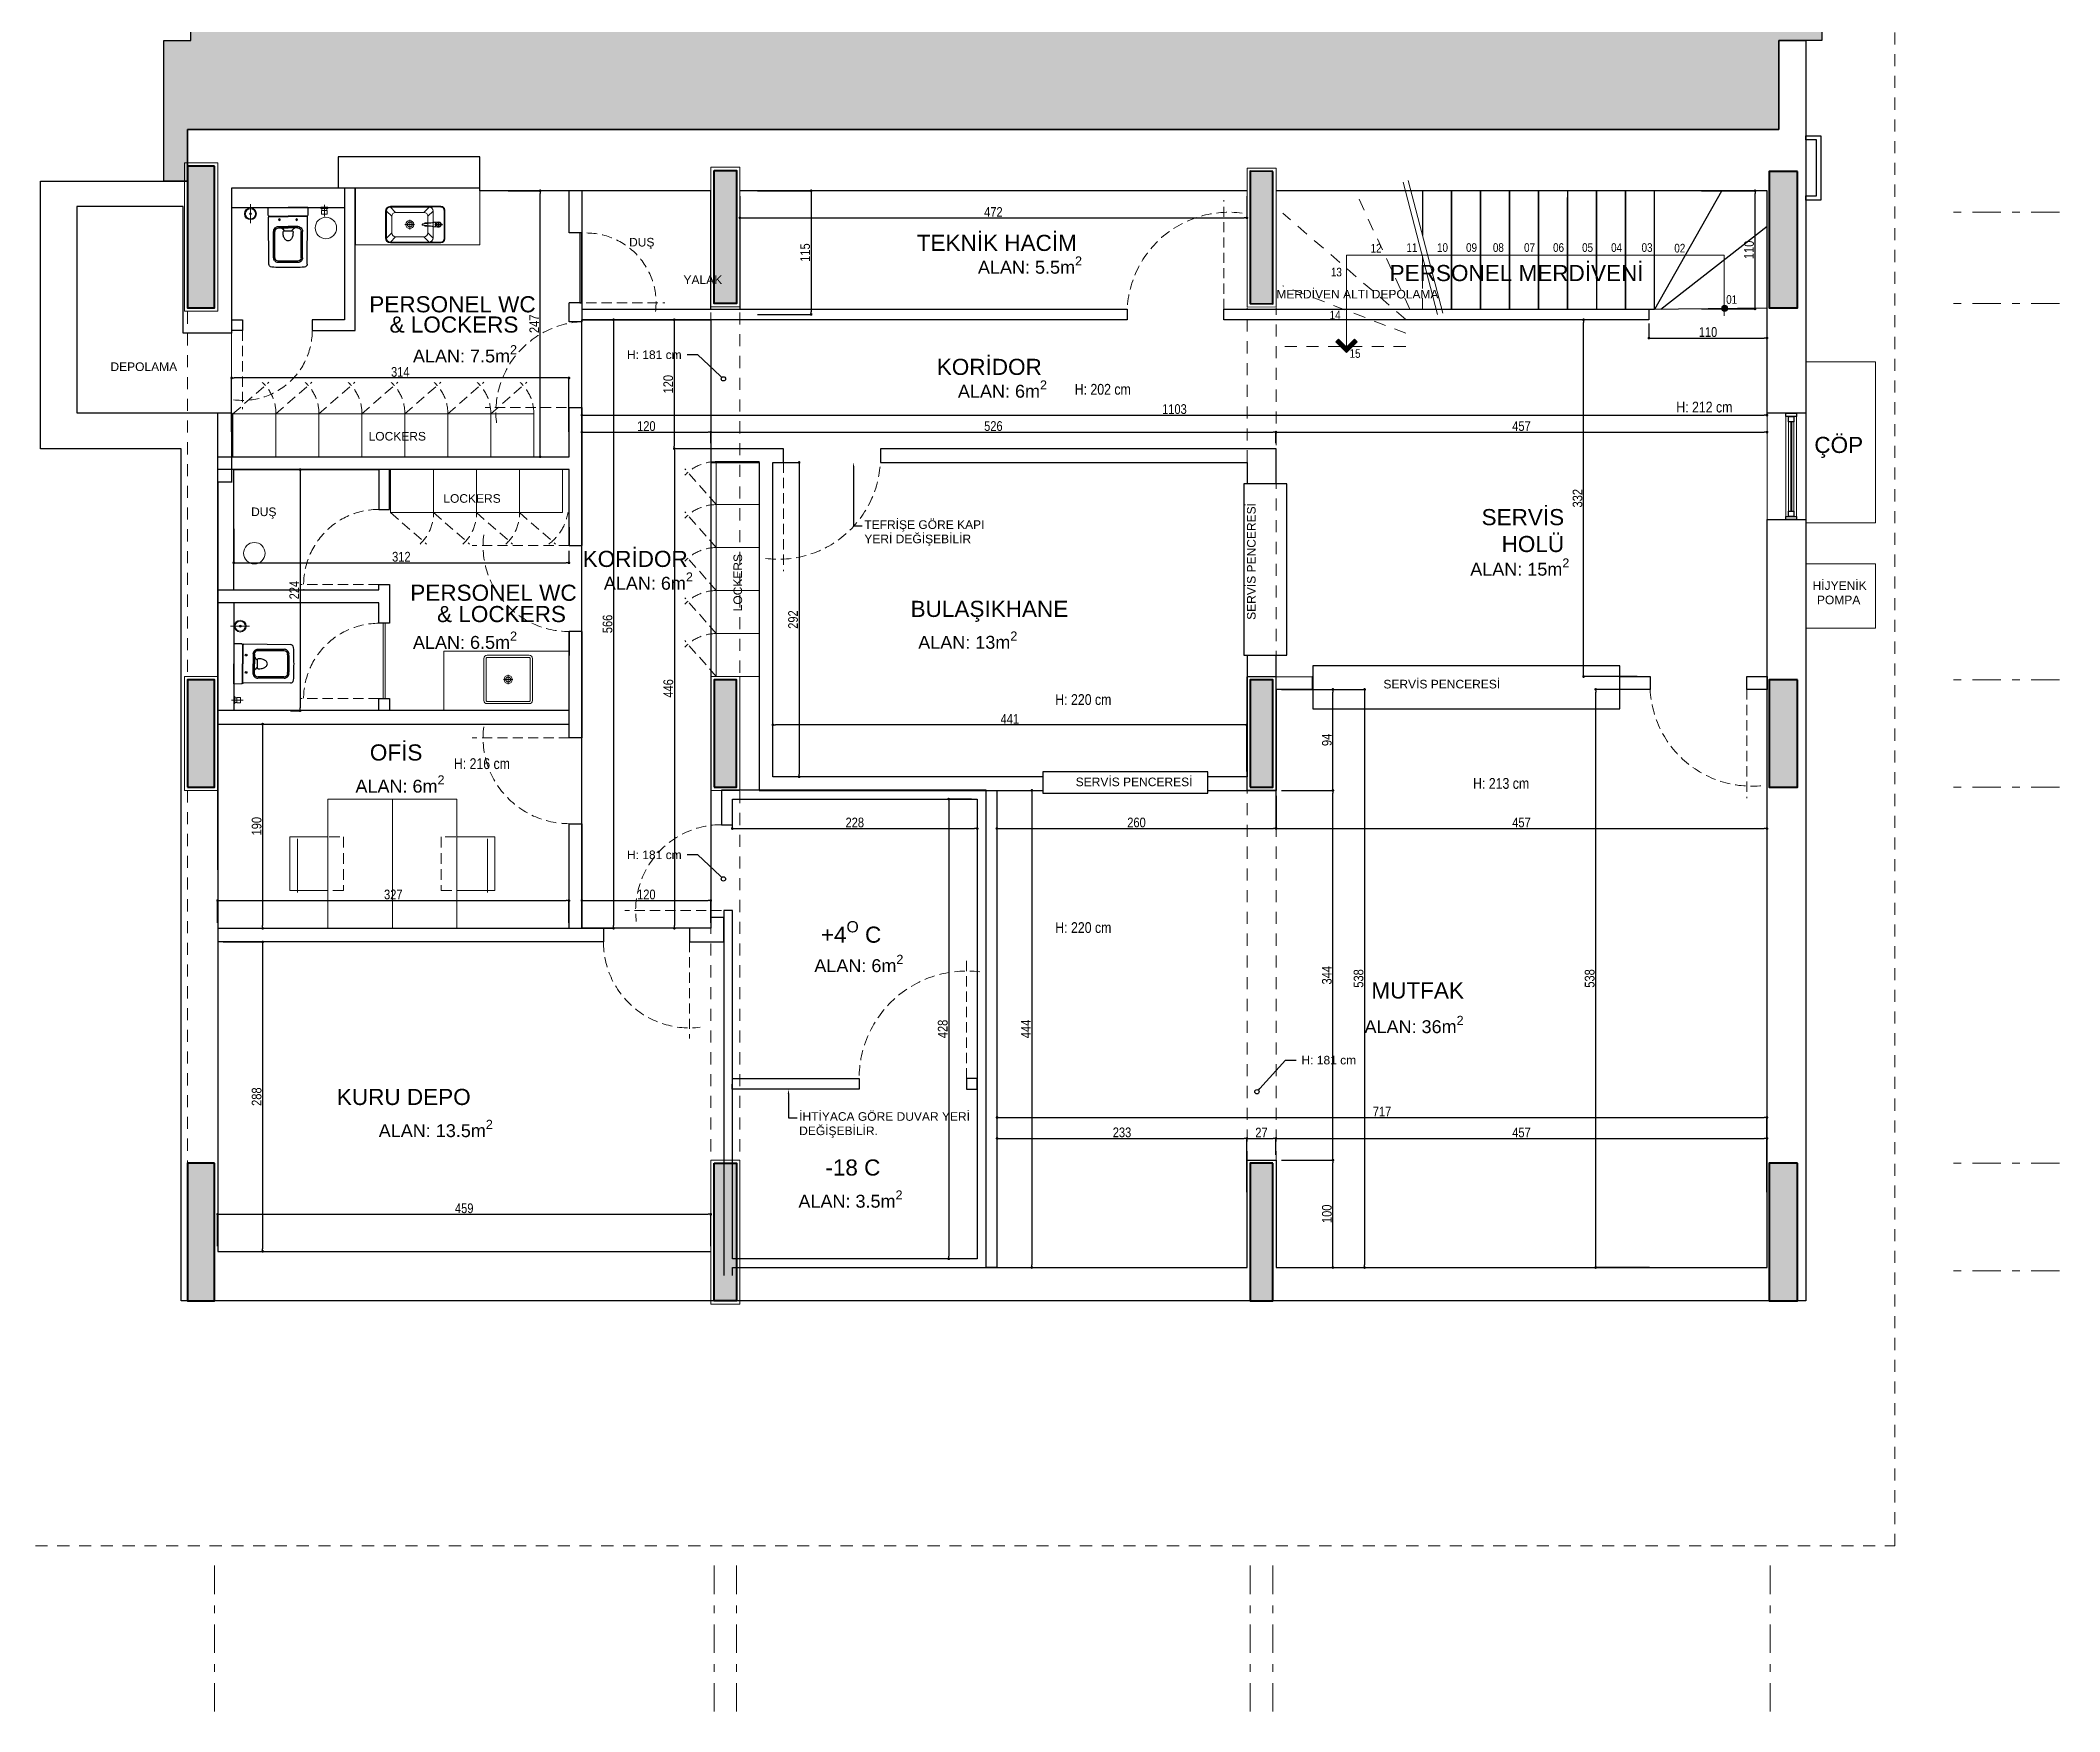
# Model space of a CAD drawing. Header units: millimetres. Extents: x 863 to 22635, y -482 to 12118.
# Drawn here: x 19682 to 21561, y 2791 to 4347 of the extents above; entities that cross this region are included whole.
import ezdxf
from ezdxf import colors
from ezdxf.entities.mleader import LeaderData, LeaderLine
from ezdxf.math import Vec2, Vec3

# ---------------------------------------------------------------- set-up
doc = ezdxf.new("R2010")
doc.units = ezdxf.units.MM
doc.header["$PDMODE"] = 35
for name, pattern in [('AXE_D2', [0.546806, 0.264583, -0.105833, 0.070556, -0.105833]), ('DASHED', [0.75, 0.5, -0.25]), ('DASHED2', [9.525, 6.35, -3.175]), ('JIS_02_0.7', [1.35, 0.75, -0.6])]:
    doc.linetypes.add(name, pattern=pattern)
for name, color, linetype, lineweight in [('ABOVE_0G', 235, 'JIS_02_0.7', 9), ('İNCE', 252, 'Continuous', 15), ('SANITARY', 144, 'Continuous', 20), ('tefris', 62, 'Continuous', 20), ('TXT_0G', 7, 'Continuous', 13), ('yazi', 150, 'Continuous', 18)]:
    doc.layers.add(name, color=color, linetype=linetype, lineweight=lineweight)
for name, color, linetype in [('ALUMINIUM_0G', 145, 'Continuous'), ('c_stop', 7, 'Continuous'), ('CONS_0G', 150, 'Continuous'), ('DIM_0G', 20, 'Continuous'), ('EQUIPMENT_0G', 252, 'Continuous'), ('Existing WALL_0G', 65, 'Continuous'), ('Existing WINDOWS_0G', 142, 'Continuous'), ('HATCH_0G', 251, 'Continuous'), ('MARBLE_0G', 14, 'Continuous'), ('VTCONT', 1, 'Continuous'), ('WALL_0G', 151, 'Continuous')]:
    doc.layers.add(name, color=color, linetype=linetype)
doc.styles.add('0G', font='ARIALN.TTF')
doc.styles.add('0G_50', font='ARIALN.TTF', dxfattribs={"height": 50})
doc.styles.add('ARIAL_SHEET', font='arial.ttf')
doc.styles.get("Standard").update_dxf_attribs({"font": 'arial.ttf'})
doc.dimstyles.new('0G_1_50', dxfattribs={"dimtxt": 9, "dimasz": 2.5, "dimexe": 1, "dimexo": 5, "dimgap": 1, "dimtad": 1, "dimdec": 0, "dimzin": 9, "dimtxsty": '0G', "dimblk": 'DOT', "dimcen": 2, "dimclrd": 256, "dimclre": 256, "dimclrt": 256, "dimadec": 1, "dimazin": 2, "dimtfac": 1, "dimtdec": 0, "dimtix": 1, "dimtmove": 2, "dimatfit": 3, "dimldrblk": 'ARCHTICK', "dimfxl": 50, "dimfxlon": 1, "dimarcsym": 0})

msp = doc.modelspace()

# ---------------------------------------------------------------- texts
at = {"layer": 'DIM_0G', "char_height": 10, "attachment_point": 1, "style": '0G_50'}
for s, insert in [('H: 202 cm', (20644.69, 4026.95)), ('H: 212 cm', (21204.61, 4010.44)), ('H: 220 cm', (20626.61, 3738.24)), ('H: 216 cm', (20066.85, 3678.59)), ('H: 213 cm', (21015.45, 3660.19)), ('H: 220 cm', (20626.61, 3526.03))]:
    msp.add_mtext_dynamic_manual_height_columns(s, width=287.937, gutter_width=250, heights=[0], dxfattribs=dict(at, insert=insert))
at = {"layer": 'yazi', "linetype": 'Continuous'}
for s, height, p in [('LOCKERS', 8, (19987.49, 3974.28)), ('ÇÖP', 15, (21333.05, 3962.71)), ('LOCKERS', 8, (20057.07, 3916.37))]:
    msp.add_text(s, height=height, dxfattribs=at).set_placement(p)
msp.add_text('LOCKERS', height=8, rotation=90, dxfattribs=at).set_placement((20335.12, 3815.32))
at = {"layer": 'yazi', "linetype": 'Continuous', "attachment_point": 6}
for s, insert, char_height in [('\\A1;DUŞ', (20253.53, 4157.64), 8), ('\\A1;TEKNİK HACİM', (20646.68, 4158.11), 15), ('\\A1;PERSONEL WC', (20142.99, 4100.99), 15), ('\\A1;KORİDOR', (20614.08, 4042.73), 15), ('\\A1;DUŞ', (19901.74, 3906.74), 8), ('\\A1;KORİDOR', (20284.52, 3864.03), 15), ('\\A1;PERSONEL WC', (20181.15, 3832.53), 15), ('\\A1;OFİS', (20037.57, 3683.92), 15), ('\\A1;+4{\\H0.7x;\\SO^ ;} C ', (20464.65, 3516.9), 15), ('\\A1;KURU DEPO', (20082.54, 3363.34), 15), ('\\A1;-18 C ', (20463.84, 3297.66), 15)]:
    msp.add_mtext(s, dxfattribs=dict(at, insert=insert, char_height=char_height))
at = {"layer": 'yazi', "linetype": 'Continuous', "char_height": 8, "style": '0G_50'}
for s, insert, attachment_point in [('12', (20920.07, 4157.25), 1), ('11', (20953.46, 4157.88), 1), ('10', (20981.91, 4157.88), 1), ('09', (21008.91, 4157.88), 1), ('08', (21033.9, 4157.88), 1), ('07', (21062.91, 4157.88), 1), ('06', (21089.91, 4157.88), 1), ('05', (21116.91, 4157.88), 1), ('04', (21143.91, 4157.88), 1), ('03', (21172.26, 4157.88), 1), ('02', (21212.94, 4157.32), 3), ('13', (20893.32, 4135.05), 3), ('01', (21261.22, 4109.53), 3), ('14', (20892.13, 4094.99), 3), ('15', (20910.72, 4059.27), 3)]:
    msp.add_mtext_dynamic_manual_height_columns(s, width=190.7208, gutter_width=250, heights=[0], dxfattribs=dict(at, insert=insert, attachment_point=attachment_point))
at = {"layer": 'yazi', "linetype": 'Continuous'}
for s, width, insert, char_height, attachment_point in [('\\A1;ALAN: 5.5m{\\H0.7x;\\S2^ ;}', 287.937, (20651.51, 4137.5), 12, 6), ('\\A1;ALAN: 7.5m{\\H0.7x;\\S2^ ;}', 287.937, (20125.68, 4054.91), 12, 6), ('\\A1;ALAN: 6m{\\H0.7x;\\S2^ ;}', 287.937, (20618.91, 4022.12), 12, 6), ('\\A1;ALAN: 15m{\\H0.7x;\\S2^ ;}', 287.937, (21105.04, 3856.48), 12, 6), ('\\A1;ALAN: 6m{\\H0.7x;\\S2^ ;}', 287.937, (20289.35, 3843.42), 12, 6), ('\\pi13.28968;HİJYENİK\\P\\pi17.34425;POMPA', 67.1087, (21318.15, 3843.34), 8, 1), ('BULAŞIKHANE', 287.937, (20638.68, 3815.31), 15, 6), ('\\A1;ALAN: 6.5m{\\H0.7x;\\S2^ ;}', 287.937, (20125.68, 3788.4), 12, 6), ('\\A1;ALAN: 13m{\\H0.7x;\\S2^ ;}', 287.937, (20591.3, 3788.47), 12, 6), ('SERVİS PENCERESİ', 111.6721, (20931.99, 3751.6), 8, 1), ('\\A1;ALAN: 6m{\\H0.7x;\\S2^ ;}', 287.937, (20058.18, 3654.59), 12, 6), ('SERVİS PENCERESİ', 111.6721, (20645.62, 3660.63), 8, 1), ('\\A1;ALAN: 6m{\\H0.7x;\\S2^ ;}', 287.937, (20485.26, 3487.57), 12, 6), ('MUTFAK', 287.937, (21006.96, 3462.44), 15, 6), ('\\A1;ALAN: 36m{\\H0.7x;\\S2^ ;}', 287.937, (21006.65, 3430.79), 12, 6), ('\\A1;ALAN: 13.5m{\\H0.7x;\\S2^ ;}', 287.937, (20103.15, 3334.01), 12, 6), ('\\A1;ALAN: 3.5m{\\H0.7x;\\S2^ ;}', 287.937, (20484.45, 3268.33), 12, 6)]:
    msp.add_mtext_dynamic_manual_height_columns(s, width=width, gutter_width=250, heights=[0], dxfattribs=dict(at, insert=insert, char_height=char_height, attachment_point=attachment_point))
for s, insert, char_height, width, attachment_point in [('\\A1;PERSONEL MERDİVENİ', (20937.78, 4130.05, 0), 15, 310.437, 4), ('\\A1;YALAK', (20316.6, 4123.91), 8, 154.8494, 6), ('\\A1;MERDİVEN ALTI DEPOLAMA', (20983.25, 4110.45), 8, 154.8494, 6), ('\\A1;  & LOCKERS', (20126.93, 4082.11), 15, 160.9416, 6), ('\\A1;DEPOLAMA', (19809.34, 4042.93), 8, 53.4869, 6), ('\\A1;SERVİS HOLÜ', (21100.21, 3890.42), 15, 40.6617, 6), ('\\A1;  & LOCKERS', (20171.17, 3812.72), 15, 139.111, 6)]:
    msp.add_mtext(s, dxfattribs=dict(at, insert=insert, char_height=char_height, width=width, attachment_point=attachment_point))
at = {"layer": 'yazi', "linetype": 'Continuous', "insert": (20805.05, 3807.42), "char_height": 8, "attachment_point": 1, "rotation": 90}
msp.add_mtext_dynamic_manual_height_columns('SERVİS PENCERESİ', width=111.6721, gutter_width=250, heights=[0], dxfattribs=at)

# ---------------------------------------------------------------- blocks, each defined once
blk = doc.blocks.new('210811_MUSLUK')
at = {"layer": 'SANITARY', "color": 0, "linetype": 'Continuous'}
for p, q in [((1, 150), (3, 121)), ((3, 121), (3, 121)), ((3, 118), (3, 120)), ((3, 119), (3, 118)), ((3, 118), (3, 118)), ((3, 118), (3, 113)), ((3, 118), (3, 118)), ((9, 31), (9, 86)), ((9, 86), (9, 86)), ((9, 31), (9, 31)), ((11, 70), (11, 70)), ((11, 70), (11, 70)), ((11, 70), (11, 70)), ((17, 3), (17, 2)), ((17, 2), (17, 2)), ((17, 2), (17, 2)), ((17, 2), (17, 2)), ((20, 123), (20, 123)), ((22, 185), (22, 164)), ((22, 185), (22, 185)), ((24, 0), (24, 0)), ((27, 185), (27, 164)), ((29, 123), (29, 123)), ((31, 2), (31, 3)), ((31, 2), (31, 2)), ((31, 2), (31, 2)), ((31, 2), (31, 2)), ((37, 70), (37, 70)), ((37, 70), (37, 70)), ((37, 70), (37, 70)), ((40, 86), (40, 86)), ((40, 86), (40, 31)), ((40, 31), (40, 31)), ((45, 113), (46, 118)), ((46, 121), (48, 150)), ((46, 121), (46, 121)), ((46, 118), (46, 120)), ((46, 118), (46, 119)), ((46, 118), (46, 118)), ((46, 118), (46, 118)), ((46, 118), (46, 118))]:
    blk.add_line(p, q, dxfattribs=at)
for centre, radius, start, end in [((24, 151), 24.5, 100.2796, 200.8682), ((24, 151), 24.5, 192.1718, 200.6943), ((52, 123), 48.8, 183.1538, 183.3429), ((-104, 113), 107, 3.7925, 3.9823), ((83, 125), 80.6, 183.3497, 183.6101), ((131, 126), 129, 183.5212, 183.7942), ((32, 116), 29.6, 206.5269, 207.109), ((31, 115), 27.9, 206.294, 206.5259), ((-18, 86), 26.4, 359.9946, 1.0762), ((18, 3), 0.92, 184.8737, 187.056), ((22, 123), 2.45, 179.6355, 185.4375), ((23, 124), 3.37, 222.092, 227.9032), ((23, 124), 3.14, 219.125, 222.0859), ((23, 124), 2.99, 216.2562, 219.1358), ((23, 123), 3.83, 227.5559, 228.4408), ((26, 124), 3.43, 311.5342, 317.1498), ((26, 124), 3.17, 317.2146, 320.2773), ((26, 124), 3.01, 320.2898, 323.5202), ((26, 123), 3.8, 311.3663, 311.9467), ((24, 151), 24.5, 339.1318, 79.7204), ((27, 123), 2.45, 353.9794, 359.6794), ((30, 2), 0.92, 352.4774, 354.6116), ((67, 86), 27.1, 178.1191, 180.0107), ((38, 86), 2.22, 328.0863, 332.2532), ((17, 115), 29.2, 332.6801, 332.868), ((-3, 123), 48.5, 356.6928, 356.8101), ((-68, 127), 114, 356.3768, 356.633), ((200, 110), 155, 176.3316, 176.5468), ((152, 113), 107, 176.0177, 176.2075), ((-77, 126), 123, 356.3144, 356.4765), ((24, 151), 24.5, 339.3057, 347.8282)]:
    blk.add_arc(centre, radius, start, end, dxfattribs=at)
for points, knots in [([(22, 176), (20, 175), (17, 175), (13, 173), (9, 170), (6, 167), (4, 163), (2, 159), (1, 155), (1, 152), (1, 150)], [0, 0, 0, 0, 0.125011, 0.249992, 0.374984, 0.49998, 0.624981, 0.749985, 0.874992, 1, 1, 1, 1]), ([(24, 133), (23, 133), (20, 133), (16, 132), (13, 130), (10, 128), (7, 125), (5, 121), (4, 118), (3, 115), (3, 114)], [0, 0, 0, 0, 0.126741, 0.253224, 0.379232, 0.50461, 0.629293, 0.753318, 0.876817, 1, 1, 1, 1]), ([(3, 113), (3, 114), (4, 116), (5, 119), (7, 122), (10, 124), (13, 126), (18, 129), (22, 129), (24, 129)], [0, 0, 0, 0, 0.110963, 0.224696, 0.342509, 0.465186, 0.593055, 0.725751, 1, 1, 1, 1]), ([(3, 120), (3, 120), (3, 120), (3, 121), (3, 121)], [0, 0, 0, 0, 0.285966, 1, 1, 1, 1]), ([(3, 120), (3, 120), (3, 120), (3, 120), (3, 119)], [0, 0, 0, 0, 0.260942, 1, 1, 1, 1]), ([(3, 111), (3, 111), (3, 112), (3, 112), (3, 113)], [0, 0, 0, 0, 0.263912, 1, 1, 1, 1]), ([(4, 106), (4, 106), (4, 108), (3, 109), (3, 111)], [0, 0, 0, 0, 0.253084, 1, 1, 1, 1]), ([(4, 106), (4, 105), (5, 104), (5, 103), (6, 102)], [0, 0, 0, 0, 0.255806, 1, 1, 1, 1]), ([(6, 102), (6, 102), (6, 102), (6, 102), (6, 102), (6, 102), (6, 101), (6, 101), (6, 100), (6, 99), (7, 98), (7, 97), (7, 95), (8, 93), (8, 90), (9, 88), (9, 85), (10, 80), (11, 75), (11, 72), (11, 70)], [0, 0, 0, 0, 0.000523, 0.001518, 0.007621, 0.018526, 0.033449, 0.051667, 0.072629, 0.095941, 0.121267, 0.176992, 0.23847, 0.304654, 0.374615, 0.447577, 0.522881, 0.678398, 0.838052, 1, 1, 1, 1]), ([(9, 86), (9, 86), (9, 85), (9, 85), (9, 85)], [0, 0, 0, 0, 0.240605, 1, 1, 1, 1]), ([(9, 31), (9, 30), (9, 28), (10, 25), (13, 22), (14, 20), (15, 20)], [0, 0, 0, 0, 0.241071, 0.486106, 0.73842, 1, 1, 1, 1]), ([(11, 70), (12, 64), (14, 42), (16, 20), (17, 3)], [0, 0, 0, 0, 0.249984, 1, 1, 1, 1]), ([(24, 4), (23, 4), (22, 4), (20, 4), (19, 4), (18, 3), (17, 3), (17, 3), (17, 3)], [0, 0, 0, 0, 0.337233, 0.635533, 0.759456, 0.862217, 0.9421, 1, 1, 1, 1]), ([(17, 3), (17, 3), (17, 3), (17, 3), (17, 2)], [0, 0, 0, 0, 0.268172, 1, 1, 1, 1]), ([(17, 2), (17, 2), (17, 2), (17, 2), (18, 1), (18, 1)], [0, 0, 0, 0, 0.267588, 0.521965, 1, 1, 1, 1]), ([(24, 3), (24, 3), (23, 3), (22, 3), (21, 3), (20, 3), (19, 2), (19, 2), (18, 2), (18, 2), (18, 2)], [0, 0, 0, 0, 0.181888, 0.357414, 0.520345, 0.665212, 0.787309, 0.83882, 0.883645, 1, 1, 1, 1]), ([(18, 2), (18, 1), (18, 1), (19, 1), (19, 1), (20, 0), (21, 0), (22, 0), (23, 0), (24, 0), (24, 0)], [0, 0, 0, 0, 0.116032, 0.160777, 0.212231, 0.334281, 0.479178, 0.642203, 0.817883, 1, 1, 1, 1]), ([(18, 1), (18, 1), (18, 1), (19, 1), (20, 0), (22, 0), (23, 0), (24, 0)], [0, 0, 0, 0, 0.091517, 0.190773, 0.42385, 0.699575, 1, 1, 1, 1]), ([(24, 127), (24, 127), (22, 126), (21, 126), (20, 125), (20, 124), (19, 123), (19, 123), (19, 123)], [0, 0, 0, 0, 0.284007, 0.551581, 0.675521, 0.79126, 0.898908, 1, 1, 1, 1]), ([(19, 122), (19, 122), (19, 122), (20, 121), (20, 121), (21, 120)], [0, 0, 0, 0, 0.236847, 0.478063, 1, 1, 1, 1]), ([(20, 123), (20, 123), (20, 123), (20, 124), (20, 124), (20, 124), (21, 125), (21, 125), (22, 126), (23, 126), (24, 126), (24, 126), (24, 126)], [0, 0, 0, 0, 0.053814, 0.107965, 0.162788, 0.218582, 0.333917, 0.455649, 0.584185, 0.718872, 0.858186, 1, 1, 1, 1]), ([(24, 126), (24, 126), (24, 126), (23, 126), (22, 126), (22, 126), (21, 125), (21, 125), (20, 125), (20, 124), (20, 124), (20, 123), (20, 123), (20, 123), (20, 122), (20, 122), (21, 122)], [0, 0, 0, 0, 0.15003, 0.223575, 0.295353, 0.431669, 0.495848, 0.557184, 0.61582, 0.672106, 0.726601, 0.780038, 0.833269, 0.887166, 0.942527, 1, 1, 1, 1]), ([(20, 123), (20, 122), (20, 122), (20, 121), (20, 121), (21, 121), (21, 121)], [0, 0, 0, 0, 0.235858, 0.477996, 0.731587, 1, 1, 1, 1]), ([(21, 121), (21, 120), (21, 120), (22, 120), (22, 120)], [0, 0, 0, 0, 0.484042, 1, 1, 1, 1]), ([(21, 121), (21, 121), (22, 121), (23, 120), (24, 120), (24, 120), (24, 120)], [0, 0, 0, 0, 0.229784, 0.476027, 0.734711, 1, 1, 1, 1]), ([(22, 120), (22, 120), (22, 120), (21, 120), (21, 120)], [0, 0, 0, 0, 0.264579, 1, 1, 1, 1]), ([(24, 187), (24, 187), (23, 187), (23, 186), (22, 186), (22, 185), (22, 185)], [0, 0, 0, 0, 0.25102, 0.499405, 0.749284, 1, 1, 1, 1]), ([(22, 164), (22, 164), (22, 165), (22, 165), (22, 165)], [0, 0, 0, 0, 0.234648, 1, 1, 1, 1]), ([(22, 165), (22, 165), (22, 165), (22, 165), (22, 165)], [0, 0, 0, 0, 0.228755, 1, 1, 1, 1]), ([(24, 163), (24, 163), (23, 163), (22, 164), (22, 164), (22, 164), (22, 164), (22, 164), (22, 164)], [0, 0, 0, 0, 0.419557, 0.69922, 0.797879, 0.876743, 0.941635, 1, 1, 1, 1]), ([(24, 119), (24, 119), (24, 119), (23, 119), (22, 120)], [0, 0, 0, 0, 0.255122, 1, 1, 1, 1]), ([(27, 185), (27, 185), (27, 186), (26, 186), (25, 187), (25, 187), (24, 187)], [0, 0, 0, 0, 0.250703, 0.500805, 0.749132, 1, 1, 1, 1]), ([(27, 164), (27, 164), (27, 164), (27, 164), (27, 164), (26, 164), (26, 163), (25, 163), (24, 163)], [0, 0, 0, 0, 0.058359, 0.123248, 0.20211, 0.300759, 0.580424, 1, 1, 1, 1]), ([(45, 114), (45, 115), (45, 118), (44, 121), (41, 125), (39, 128), (36, 130), (32, 132), (28, 133), (26, 133), (24, 133)], [0, 0, 0, 0, 0.123179, 0.246688, 0.37073, 0.495426, 0.620809, 0.746811, 0.87328, 1, 1, 1, 1]), ([(30, 123), (30, 123), (30, 123), (29, 124), (29, 125), (28, 126), (27, 126), (25, 127), (24, 127)], [0, 0, 0, 0, 0.10102, 0.208627, 0.324363, 0.44833, 0.715983, 1, 1, 1, 1]), ([(24, 126), (25, 126), (25, 126), (26, 126), (27, 126), (28, 125), (28, 125), (29, 124), (29, 124), (29, 124), (29, 123), (29, 123), (29, 123)], [0, 0, 0, 0, 0.14176, 0.281096, 0.415845, 0.544444, 0.666213, 0.78154, 0.837314, 0.892108, 0.946224, 1, 1, 1, 1]), ([(28, 122), (28, 122), (29, 122), (29, 123), (29, 123), (29, 123), (29, 124), (29, 124), (29, 124), (28, 125), (28, 125), (27, 126), (27, 126), (26, 126), (25, 126), (25, 126), (24, 126)], [0, 0, 0, 0, 0.057279, 0.11248, 0.166257, 0.219419, 0.272839, 0.327362, 0.383714, 0.442442, 0.503885, 0.56817, 0.704661, 0.776489, 0.85005, 1, 1, 1, 1]), ([(24, 120), (25, 120), (25, 120), (26, 120), (27, 121), (28, 121), (28, 121)], [0, 0, 0, 0, 0.265384, 0.524023, 0.770202, 1, 1, 1, 1]), ([(27, 120), (26, 120), (26, 119), (25, 119), (24, 119)], [0, 0, 0, 0, 0.243283, 1, 1, 1, 1]), ([(31, 3), (31, 3), (31, 3), (30, 3), (29, 4), (28, 4), (26, 4), (25, 4), (24, 4)], [0, 0, 0, 0, 0.057612, 0.137207, 0.239778, 0.363633, 0.66214, 1, 1, 1, 1]), ([(30, 2), (30, 2), (30, 2), (29, 2), (29, 2), (28, 3), (27, 3), (26, 3), (25, 3), (24, 3), (24, 3)], [0, 0, 0, 0, 0.116054, 0.160794, 0.21223, 0.334245, 0.47911, 0.642133, 0.817839, 1, 1, 1, 1]), ([(24, 0), (24, 0), (25, 0), (26, 0), (27, 0), (28, 0), (29, 1), (29, 1), (30, 1), (30, 1), (30, 2)], [0, 0, 0, 0, 0.181844, 0.357343, 0.520275, 0.665174, 0.787307, 0.838836, 0.883667, 1, 1, 1, 1]), ([(24, 0), (25, 0), (26, 0), (28, 0), (29, 1), (30, 1), (30, 1), (30, 1)], [0, 0, 0, 0, 0.300344, 0.576089, 0.809205, 0.908518, 1, 1, 1, 1]), ([(24, 129), (27, 129), (31, 128), (36, 126), (39, 124), (42, 122), (44, 119), (45, 116), (45, 114), (46, 113)], [0, 0, 0, 0, 0.274337, 0.407026, 0.534866, 0.657507, 0.77529, 0.889013, 1, 1, 1, 1]), ([(27, 176), (28, 175), (31, 175), (36, 173), (39, 170), (42, 167), (45, 163), (47, 159), (48, 155), (48, 152), (48, 150)], [0, 0, 0, 0, 0.125011, 0.249992, 0.374984, 0.49998, 0.624981, 0.749985, 0.874992, 1, 1, 1, 1]), ([(27, 165), (27, 165), (27, 165), (27, 165), (27, 165)], [0, 0, 0, 0, 0.271418, 1, 1, 1, 1]), ([(27, 165), (27, 165), (27, 165), (27, 164), (27, 164)], [0, 0, 0, 0, 0.273475, 1, 1, 1, 1]), ([(28, 120), (28, 120), (27, 120), (27, 120), (27, 120)], [0, 0, 0, 0, 0.483724, 1, 1, 1, 1]), ([(28, 120), (28, 120), (28, 120), (27, 120), (27, 120)], [0, 0, 0, 0, 0.235395, 1, 1, 1, 1]), ([(29, 123), (29, 122), (29, 122), (29, 121), (29, 121), (28, 121), (28, 121)], [0, 0, 0, 0, 0.235968, 0.478161, 0.731719, 1, 1, 1, 1]), ([(28, 120), (29, 121), (29, 121), (30, 122), (30, 122), (30, 122)], [0, 0, 0, 0, 0.521802, 0.763052, 1, 1, 1, 1]), ([(30, 1), (30, 1), (31, 2), (31, 2), (31, 2), (31, 2)], [0, 0, 0, 0, 0.47791, 0.73253, 1, 1, 1, 1]), ([(31, 3), (31, 8), (34, 31), (36, 53), (37, 70)], [0, 0, 0, 0, 0.250023, 1, 1, 1, 1]), ([(31, 2), (31, 2), (31, 3), (31, 3), (31, 3)], [0, 0, 0, 0, 0.238677, 1, 1, 1, 1]), ([(32, 19), (34, 20), (36, 21), (38, 24), (40, 28), (40, 30), (40, 31)], [0, 0, 0, 0, 0.262549, 0.515171, 0.75979, 1, 1, 1, 1]), ([(37, 70), (37, 72), (38, 75), (39, 80), (40, 85), (40, 90), (41, 93), (42, 96), (42, 98), (42, 99), (43, 101), (43, 102), (43, 102), (43, 102)], [0, 0, 0, 0, 0.158165, 0.314181, 0.466367, 0.611916, 0.746444, 0.807747, 0.863852, 0.913656, 0.955295, 0.985728, 1, 1, 1, 1]), ([(40, 86), (40, 86), (40, 85), (40, 85), (40, 85)], [0, 0, 0, 0, 0.24027, 1, 1, 1, 1]), ([(43, 102), (43, 102), (44, 103), (44, 105), (45, 106)], [0, 0, 0, 0, 0.229428, 1, 1, 1, 1]), ([(46, 111), (46, 110), (45, 108), (45, 107), (45, 106)], [0, 0, 0, 0, 0.247217, 1, 1, 1, 1]), ([(46, 120), (46, 120), (46, 120), (46, 121), (46, 121)], [0, 0, 0, 0, 0.285966, 1, 1, 1, 1]), ([(46, 113), (46, 113), (46, 112), (46, 111), (46, 111)], [0, 0, 0, 0, 0.235254, 1, 1, 1, 1])]:
    blk.add_open_spline(points, degree=3, knots=knots, dxfattribs=at)
blk = doc.blocks.new('210826_lavabo-personel')
at = {"layer": 'SANITARY', "color": 0}
for p, q in [((-16.8, 24.7), (-21.7, 29.6)), ((-13.2, 28.3), (-18, 33.3)), ((0, 12.5), (0, 21.5)), ((13.2, 28.3), (18, 33.3)), ((16.8, 24.7), (21.7, 29.6)), ((29, 33.4), (20.3, 33.4)), ((26.8, 14.8), (26.8, 19.2)), ((31.9, 17), (31.9, 30.5)), ((32.5, 30.5), (32.5, 17)), ((-16.8, 9.3), (-21.7, 4.4)), ((-13.2, 5.7), (-18, 0.7)), ((-4.5, 17), (4.5, 17)), ((13.2, 5.7), (18, 0.7)), ((16.8, 9.3), (21.7, 4.4)), ((29, 0.6), (20.3, 0.6)), ((28.9, 17), (24.6, 17)), ((31.9, 17), (31.9, 3.5)), ((32.5, 3.5), (32.5, 17))]:
    blk.add_line(p, q, dxfattribs=at)
for points in [[(-22.5, 29.5), (-22.5, 17)], [(-21.9, 29.5), (-21.9, 17)], [(-21.7, 29.6), (-21.7, 17)], [(18, 34), (-18, 34)], [(18, 33.4), (-18, 33.4)], [(0, 33.3), (-18, 33.3)], [(-16.8, 24.7), (-16.8, 17)], [(13.2, 28.3), (-13.2, 28.3)], [(0, 33.3), (18, 33.3)], [(16.8, 17), (16.8, 24.7)], [(29, 34), (18, 34)], [(29, 33.4), (20.2, 33.4)], [(21.7, 29.6), (21.7, 17)], [(31.9, 17), (31.9, 30.5)], [(32.5, 27.2), (32.5, 27.2)], [(-22.5, 4.5), (-22.5, 17)], [(-21.9, 4.5), (-21.9, 17)], [(-21.7, 4.4), (-21.7, 17)], [(0, 0.7), (-18, 0.7)], [(18, 0.6), (-18, 0.6)], [(18, 0), (-18, 0)], [(-16.8, 9.3), (-16.8, 17)], [(13.2, 5.7), (-13.2, 5.7)], [(0, 0.7), (18, 0.7)], [(16.8, 17), (16.8, 9.3)], [(29, 0), (18, 0)], [(29, 0.6), (20.2, 0.6)], [(21.7, 4.4), (21.7, 17)], [(31.9, 17), (31.9, 3.5)], [(32.5, 6.8), (32.5, 6.8)]]:
    blk.add_lwpolyline(points, dxfattribs=at)
for centre, radius in [((0, 17), 3.75), ((0, 17), 2.3), ((26.8, 17), 1.8)]:
    blk.add_circle(centre, radius, dxfattribs=at)
for centre, radius, start, end in [((-18, 29.5), 4.5, 90, 180), ((-18, 29.5), 3.9, 90, 180), ((-18, 29.6), 3.67, 90, 180), ((-13.2, 24.7), 3.6, 90, 180), ((13.2, 24.7), 3.6, 0, 90), ((18, 29.5), 3.9, 0, 90), ((18, 29.6), 3.67, 0, 90), ((29, 30.5), 3.5, 0, 90), ((29, 30.5), 2.9, 0, 90), ((29, 30.5), 2.84, 0, 90), ((-18, 4.5), 4.5, 180, 270), ((-18, 4.5), 3.9, 180, 270), ((-18, 4.4), 3.67, 180, 270), ((-13.2, 9.3), 3.6, 180, 270), ((13.2, 9.3), 3.6, 270, 0), ((18, 4.5), 3.9, 270, 0), ((18, 4.4), 3.67, 270, 0), ((29, 3.5), 3.5, 270, 0), ((29, 3.5), 2.9, 270, 0), ((29, 3.5), 2.84, 270, 0)]:
    blk.add_arc(centre, radius, start, end, dxfattribs=at)
at = {"layer": 'SANITARY', "color": 0, "extrusion": (0, 0, -1), "xscale": -0.09969119183355027, "yscale": 0.09969119183355027, "zscale": -0.09969119183355027, "rotation": 90}
blk.add_blockref('210811_MUSLUK', (-11.7, 19.4), dxfattribs=at)
blk = doc.blocks.new('A$C0DCE4855')
at = {"layer": 'VTCONT', "color": 0}
for p, q in [((0, 540), (1, 469)), ((0, 540), (179, 540)), ((7, 31), (3, 451)), ((8, 462), (179, 462)), ((10, 458), (179, 458)), ((92, 368), (179, 368)), ((357, 540), (179, 540)), ((349, 462), (179, 462)), ((347, 458), (179, 458)), ((265, 368), (179, 368)), ((350, 31), (354, 451)), ((357, 469), (357, 540)), ((49, 88), (49, 323)), ((61, 88), (61, 324)), ((92, 356), (179, 356)), ((117, 356), (123, 352)), ((213, 330), (144, 330)), ((265, 356), (179, 356)), ((240, 356), (234, 352)), ((296, 88), (296, 324)), ((308, 88), (308, 323))]:
    blk.add_line(p, q, dxfattribs=at)
for centre in [(101, 430), (256, 430)]:
    blk.add_circle(centre, 7.5, dxfattribs=at)
for centre, radius, start, end in [((8, 470), 7.53, 180.9763, 269.744), ((-142, 451), 146, 0.0362, 4.8148), ((10, 466), 7.32, 197.3921, 272.598), ((93, 325), 43.7, 91.5069, 181.5075), ((264, 325), 43.7, 358.4925, 88.4931), ((347, 466), 7.32, 267.402, 342.6079), ((349, 470), 7.53, 270.256, 359.0237), ((500, 451), 146, 175.1852, 179.9638), ((93, 325), 31.7, 90.9691, 180.5368), ((51, 254), 122, 44.3271, 53.7755), ((144, 320), 10.2, 92.1123, 175.6036), ((270, 314), 136, 177.2602, 188.7206), ((229, 307), 94.7, 188.2738, 207.5505), ((115, 316), 32.2, 28.848, 44.6775), ((122, 322), 23.5, 20.779, 24.69), ((193, 288), 53.7, 207.2378, 236.4841), ((179, 268), 28.8, 237.5717, 269.3902), ((178, 268), 28.8, 270.6098, 302.4283), ((164, 288), 53.7, 303.5159, 332.7622), ((128, 307), 94.7, 332.4495, 351.7262), ((235, 322), 23.5, 155.31, 159.221), ((213, 320), 10.2, 4.3964, 87.8877), ((242, 316), 32.2, 135.3225, 151.152), ((306, 254), 122, 126.2245, 135.6729), ((87, 314), 136, 351.2794, 2.7398), ((264, 325), 31.7, 359.4632, 89.0309), ((35, 31), 28.1, 180.7076, 213.8265), ((34, 30), 26.7, 214.0997, 266.9963), ((179, 3013), 3013, 267.2107, 269.9881), ((92, 88), 43.2, 180.7668, 217.9918), ((93, 88), 43.5, 217.476, 268.4207), ((93, 88), 31.6, 181.212, 265.9003), ((185, 3371), 3315, 268.3619, 269.8847), ((180, 3077), 3033, 268.333, 269.9773), ((172, 3371), 3315, 270.1153, 271.6381), ((177, 3077), 3033, 270.0227, 271.667), ((178, 3013), 3013, 270.0119, 272.7893), ((264, 88), 43.5, 271.5793, 322.524), ((264, 88), 31.6, 274.0997, 358.788), ((265, 88), 43.2, 322.0082, 359.2332), ((323, 30), 26.7, 273.0037, 325.9003), ((322, 31), 28.1, 326.1735, 359.2924)]:
    blk.add_arc(centre, radius, start, end, dxfattribs=at)
blk = doc.blocks.new('210811_klozet')
at = {"layer": 'SANITARY', "color": 0, "xscale": 0.103695589864863, "yscale": 0.103695589864863, "zscale": 0.103695589864863}
blk.add_blockref('A$C0DCE4855', (22100.5, 12830.3), dxfattribs=at)
blk = doc.blocks.new('210811_aramusluk')
at = {"layer": 'SANITARY', "color": 0, "lineweight": 5}
blk.add_line((5113.3, -682, 0), (5119.7, -682, 0), dxfattribs=at)
at = {"layer": 'SANITARY', "color": 0}
blk.add_line((5116.5, -679.8, 0), (5116.5, -690.6, 0), dxfattribs=at)
at = {"layer": 'SANITARY', "color": 0, "lineweight": 5}
for points in [[(5113.2, -682.9, 0), (5113.2, -682.9, 0), (5113.2, -682, 0), (5113.2, -682, 0)], [(5119.6, -683, 0), (5119.6, -683, 0), (5113.4, -683, 0), (5113.4, -683, 0)], [(5119, -685, 0), (5119, -685, 0), (5114, -685, 0), (5114, -685, 0)], [(5114, -685, 0), (5114, -685, 0), (5114, -688.4, 0), (5114, -688.4, 0)], [(5119, -688.4, 0), (5117.4, -688.4, 0), (5114, -688.4, 0), (5114, -688.4, 0)], [(5114.3, -683, 0), (5114.3, -683, 0), (5114.3, -685, 0), (5114.3, -685, 0)], [(5118.7, -683, 0), (5118.7, -683, 0), (5118.7, -685, 0), (5118.7, -685, 0)], [(5119, -685, 0), (5119, -685, 0), (5119, -685.8, 0), (5119, -688.4, 0)], [(5119.7, -682.9, 0), (5119.7, -682.9, 0), (5119.7, -682, 0), (5119.7, -682, 0)]]:
    blk.add_open_spline(points, degree=3, dxfattribs=at)
for points, knots in [([(5113.2, -682, 0), (5113.2, -682, 0), (5113.2, -682, 0), (5113.2, -682, 0), (5113.2, -682, 0), (5113.2, -682, 0), (5113.2, -682, 0), (5113.2, -682, 0), (5113.2, -682, 0), (5113.2, -682, 0), (5113.2, -682, 0), (5113.2, -682, 0), (5113.2, -682, 0), (5113.2, -682, 0), (5113.2, -682, 0), (5113.2, -682, 0), (5113.2, -682, 0), (5113.2, -682, 0), (5113.2, -682, 0), (5113.2, -682, 0), (5113.2, -682, 0), (5113.2, -682, 0), (5113.2, -682, 0), (5113.2, -682, 0), (5113.2, -682, 0), (5113.2, -682, 0), (5113.2, -682, 0), (5113.2, -682, 0), (5113.2, -682, 0), (5113.2, -682, 0), (5113.2, -682, 0), (5113.2, -682, 0), (5113.2, -682, 0), (5113.2, -682, 0), (5113.2, -682, 0), (5113.2, -682, 0), (5113.2, -682, 0), (5113.2, -682, 0), (5113.2, -682, 0), (5113.2, -682, 0), (5113.2, -682, 0), (5113.2, -682, 0), (5113.2, -682, 0), (5113.2, -682, 0), (5113.2, -682, 0), (5113.2, -682, 0), (5113.2, -682, 0), (5113.2, -682, 0), (5113.2, -682, 0), (5113.2, -682, 0), (5113.2, -682, 0), (5113.2, -682, 0), (5113.2, -682, 0), (5113.2, -682, 0), (5113.2, -682, 0), (5113.2, -682, 0), (5113.2, -682, 0), (5113.2, -682, 0), (5113.2, -682, 0), (5113.2, -682, 0), (5113.2, -682, 0), (5113.2, -682, 0), (5113.2, -682, 0), (5113.2, -682, 0), (5113.2, -682, 0), (5113.2, -682, 0), (5113.2, -682, 0), (5113.2, -682, 0), (5113.2, -682, 0), (5113.2, -682, 0), (5113.2, -682, 0), (5113.2, -682, 0), (5113.2, -682, 0), (5113.2, -682, 0), (5113.2, -682, 0), (5113.2, -682, 0), (5113.2, -682, 0), (5113.2, -682, 0), (5113.2, -682, 0), (5113.2, -682, 0), (5113.2, -682, 0), (5113.2, -682, 0), (5113.2, -682, 0), (5113.2, -682, 0), (5113.2, -682, 0), (5113.2, -682, 0), (5113.2, -682, 0), (5113.2, -682, 0), (5113.2, -682, 0), (5113.2, -682, 0), (5113.2, -682, 0), (5113.2, -682, 0), (5113.2, -682, 0), (5113.2, -682, 0), (5113.2, -682, 0), (5113.2, -682, 0), (5113.2, -682, 0), (5113.2, -682, 0), (5113.2, -682, 0), (5113.2, -682, 0), (5113.2, -682, 0), (5113.2, -682, 0), (5113.2, -682, 0), (5113.2, -682, 0), (5113.2, -682, 0), (5113.2, -682, 0), (5113.2, -682, 0), (5113.2, -682, 0), (5113.2, -682, 0), (5113.2, -682, 0), (5113.2, -682, 0), (5113.2, -682, 0), (5113.2, -682, 0), (5113.2, -682, 0), (5113.2, -682, 0), (5113.2, -682, 0), (5113.2, -682, 0), (5113.2, -682, 0), (5113.2, -682, 0), (5113.2, -682, 0), (5113.2, -682, 0), (5113.2, -682, 0), (5113.2, -682, 0), (5113.2, -682, 0), (5113.2, -682, 0), (5113.2, -682, 0), (5113.2, -682, 0), (5113.2, -682, 0), (5113.2, -682, 0), (5113.2, -682, 0), (5113.2, -682, 0), (5113.2, -682, 0), (5113.2, -682, 0), (5113.2, -682, 0), (5113.2, -682, 0), (5113.2, -682, 0), (5113.2, -682, 0), (5113.2, -682, 0), (5113.2, -682, 0), (5113.2, -682, 0), (5113.2, -682, 0), (5113.2, -682, 0), (5113.2, -682, 0), (5113.2, -682, 0), (5113.2, -682, 0), (5113.2, -682, 0), (5113.2, -682, 0), (5113.2, -682, 0), (5113.2, -682, 0), (5113.2, -682, 0), (5113.2, -682, 0), (5113.2, -682, 0), (5113.2, -682, 0), (5113.2, -682, 0), (5113.2, -682, 0), (5113.2, -682, 0), (5113.2, -682, 0), (5113.2, -682, 0), (5113.2, -682, 0), (5113.2, -682, 0), (5113.2, -682, 0), (5113.2, -682, 0), (5113.2, -682, 0), (5113.2, -682, 0), (5113.2, -682, 0), (5113.2, -682, 0), (5113.2, -682, 0), (5113.2, -682, 0), (5113.2, -682, 0), (5113.2, -682, 0), (5113.2, -682, 0), (5113.2, -682, 0), (5113.2, -682, 0), (5113.2, -682, 0), (5113.2, -682, 0), (5113.2, -682, 0), (5113.2, -682, 0), (5113.2, -682, 0), (5113.2, -682, 0), (5113.2, -682, 0), (5113.2, -682, 0), (5113.2, -682, 0), (5113.2, -682, 0), (5113.2, -682, 0), (5113.2, -682, 0), (5113.2, -682, 0), (5113.2, -682, 0), (5113.2, -682, 0), (5113.2, -682, 0), (5113.2, -682, 0), (5113.2, -682, 0), (5113.2, -682, 0), (5113.2, -682, 0), (5113.2, -682, 0), (5113.2, -682, 0), (5113.2, -682, 0), (5113.2, -682, 0), (5113.2, -682, 0), (5113.2, -682, 0), (5113.2, -682, 0), (5113.2, -682, 0), (5113.2, -682, 0), (5113.2, -682, 0), (5113.2, -682, 0), (5113.2, -682, 0), (5113.2, -682, 0), (5113.2, -682, 0), (5113.2, -682, 0), (5113.2, -682, 0), (5113.2, -682, 0), (5113.2, -682, 0), (5113.2, -682, 0), (5113.2, -682, 0), (5113.2, -682, 0), (5113.2, -682, 0), (5113.2, -682, 0), (5113.2, -682, 0), (5113.2, -682, 0), (5113.2, -682, 0), (5113.2, -682, 0), (5113.2, -682, 0), (5113.2, -682, 0), (5113.2, -682, 0), (5113.2, -682, 0), (5113.2, -682, 0), (5113.2, -682, 0), (5113.2, -682, 0), (5113.2, -682, 0), (5113.2, -682, 0), (5113.2, -682, 0), (5113.2, -682, 0), (5113.2, -682, 0), (5113.2, -682, 0), (5113.2, -682, 0), (5113.2, -682, 0), (5113.2, -682, 0), (5113.2, -682, 0), (5113.2, -682, 0), (5113.2, -682, 0), (5113.2, -682, 0), (5113.2, -682, 0), (5113.2, -682, 0), (5113.2, -682, 0), (5113.2, -682, 0), (5113.2, -682, 0), (5113.2, -682, 0), (5113.2, -682, 0), (5113.2, -682, 0), (5113.2, -682, 0), (5113.2, -682, 0), (5113.2, -682, 0), (5113.2, -682, 0), (5113.2, -682, 0), (5113.2, -682, 0), (5113.2, -682, 0), (5113.2, -682, 0), (5113.2, -682, 0), (5113.2, -682, 0), (5113.2, -682, 0), (5113.2, -682, 0), (5113.2, -682, 0), (5113.2, -682, 0), (5113.2, -682, 0), (5113.2, -682, 0), (5113.2, -682, 0), (5113.2, -682, 0), (5113.2, -682, 0), (5113.2, -682, 0), (5113.2, -682, 0), (5113.2, -682, 0), (5113.2, -682, 0), (5113.2, -682, 0), (5113.2, -682, 0), (5113.2, -682, 0), (5113.2, -682, 0), (5113.2, -682, 0), (5113.2, -682, 0), (5113.2, -682, 0), (5113.2, -682, 0), (5113.2, -682, 0), (5113.2, -682, 0), (5113.2, -682, 0), (5113.2, -682, 0), (5113.2, -682, 0), (5113.2, -682, 0), (5113.2, -682, 0), (5113.2, -682, 0), (5113.2, -682, 0), (5113.2, -682, 0), (5113.2, -682, 0), (5113.2, -682, 0), (5113.2, -682, 0), (5113.2, -682, 0), (5113.2, -682, 0), (5113.2, -682, 0), (5113.2, -682, 0), (5113.2, -682, 0), (5113.2, -682, 0), (5113.2, -682, 0), (5113.2, -682, 0), (5113.2, -682, 0), (5113.2, -682, 0), (5113.2, -682, 0), (5113.2, -682, 0), (5113.2, -682, 0), (5113.2, -682, 0), (5113.2, -682, 0), (5113.2, -682, 0), (5113.2, -682, 0), (5113.2, -682, 0), (5113.2, -682, 0), (5113.2, -682, 0), (5113.2, -682, 0), (5113.2, -682, 0), (5113.2, -682, 0), (5113.2, -682, 0), (5113.2, -682, 0), (5113.2, -682, 0), (5113.2, -682, 0), (5113.2, -682, 0), (5113.2, -682, 0), (5113.2, -682, 0), (5113.2, -682, 0), (5113.2, -682, 0), (5113.2, -682, 0), (5113.2, -682, 0), (5113.2, -682, 0), (5113.2, -682, 0), (5113.2, -682, 0), (5113.2, -682, 0), (5113.2, -682, 0), (5113.2, -682, 0), (5113.2, -682, 0), (5113.2, -682, 0), (5113.2, -682, 0), (5113.2, -682, 0), (5113.2, -682, 0), (5113.2, -682, 0), (5113.2, -682, 0), (5113.2, -682, 0), (5113.2, -682, 0), (5113.2, -682, 0), (5113.2, -682, 0), (5113.2, -682, 0), (5113.2, -682, 0), (5113.2, -682, 0), (5113.2, -682, 0), (5113.2, -682, 0), (5113.2, -682, 0), (5113.2, -682, 0), (5113.2, -682, 0), (5113.2, -682, 0), (5113.2, -682, 0), (5113.2, -682, 0), (5113.2, -682, 0), (5113.2, -682, 0), (5113.2, -682, 0), (5113.2, -682, 0), (5113.2, -682, 0), (5113.2, -682, 0), (5113.2, -682, 0), (5113.2, -682, 0), (5113.2, -682, 0), (5113.2, -682, 0), (5113.2, -682, 0), (5113.2, -682, 0), (5113.2, -682, 0), (5113.2, -682, 0), (5113.2, -682, 0), (5113.2, -682, 0), (5113.2, -682, 0), (5113.2, -682, 0), (5113.2, -682, 0), (5113.2, -682, 0), (5113.2, -682, 0), (5113.2, -682, 0), (5113.2, -682, 0), (5113.2, -682, 0), (5113.2, -682, 0), (5113.2, -682, 0), (5113.2, -682, 0), (5113.2, -682, 0), (5113.2, -682, 0), (5113.2, -682, 0), (5113.2, -682, 0), (5113.2, -682, 0), (5113.2, -682, 0), (5113.2, -682, 0), (5113.2, -682, 0), (5113.2, -682, 0), (5113.2, -682, 0), (5113.2, -682, 0), (5113.2, -682, 0), (5113.2, -682, 0), (5113.2, -682, 0), (5113.2, -682, 0), (5113.2, -682, 0), (5113.2, -682, 0), (5113.2, -682, 0), (5113.2, -682, 0), (5113.2, -682, 0), (5113.2, -682, 0), (5113.2, -682, 0), (5113.2, -682, 0), (5113.2, -682, 0), (5113.2, -682, 0), (5113.2, -682, 0), (5113.2, -682, 0), (5113.2, -682, 0), (5113.2, -682, 0), (5113.2, -682, 0), (5113.2, -682, 0), (5113.2, -682, 0), (5113.2, -682, 0), (5113.2, -682, 0), (5113.2, -682, 0), (5113.2, -682, 0), (5113.2, -682, 0), (5113.2, -682, 0), (5113.2, -682, 0), (5113.2, -682, 0), (5113.2, -682, 0), (5113.2, -682, 0), (5113.2, -682, 0), (5113.2, -682, 0), (5113.2, -682, 0), (5113.2, -682, 0), (5113.2, -682, 0), (5113.2, -682, 0), (5113.2, -682, 0), (5113.2, -682, 0), (5113.2, -682, 0), (5113.2, -682, 0), (5113.2, -682, 0), (5113.2, -682, 0), (5113.2, -682, 0), (5113.2, -682, 0), (5113.2, -682, 0), (5113.2, -682, 0), (5113.2, -682, 0), (5113.2, -682, 0), (5113.2, -682, 0), (5113.2, -682, 0), (5113.2, -682, 0), (5113.2, -682, 0), (5113.2, -682, 0), (5113.2, -682, 0), (5113.2, -682, 0), (5113.2, -682, 0), (5113.2, -682, 0), (5113.2, -682, 0), (5113.2, -682, 0), (5113.2, -682, 0), (5113.2, -682, 0), (5113.2, -682, 0), (5113.2, -682, 0), (5113.2, -682, 0), (5113.2, -682, 0), (5113.2, -682, 0), (5113.2, -682, 0), (5113.2, -682, 0), (5113.2, -682, 0), (5113.2, -682, 0), (5113.2, -682, 0), (5113.2, -682, 0), (5113.2, -682, 0), (5113.2, -682, 0), (5113.2, -682, 0), (5113.2, -682, 0), (5113.2, -682, 0), (5113.2, -682, 0), (5113.2, -682, 0), (5113.2, -682, 0), (5113.2, -682, 0), (5113.2, -682, 0), (5113.2, -682, 0), (5113.2, -682, 0), (5113.2, -682, 0), (5113.2, -682, 0), (5113.2, -682, 0), (5113.2, -682, 0), (5113.2, -682, 0), (5113.2, -682, 0), (5113.2, -682, 0), (5113.2, -682, 0), (5113.2, -682, 0), (5113.2, -682, 0), (5113.2, -682, 0), (5113.2, -682, 0), (5113.2, -682, 0), (5113.2, -682, 0), (5113.2, -682, 0), (5113.2, -682, 0), (5113.2, -682, 0), (5113.2, -682, 0), (5113.2, -682, 0), (5113.2, -682, 0), (5113.2, -682, 0), (5113.2, -682, 0), (5113.2, -682, 0), (5113.2, -682, 0), (5113.2, -682, 0), (5113.2, -682, 0), (5113.2, -682, 0), (5113.2, -682, 0), (5113.2, -682, 0), (5113.2, -682, 0), (5113.2, -682, 0), (5113.2, -682, 0), (5113.2, -682, 0), (5113.2, -682, 0), (5113.2, -682, 0), (5113.2, -682, 0), (5113.2, -682, 0), (5113.2, -682, 0), (5113.2, -682, 0), (5113.2, -682, 0), (5113.2, -682, 0), (5113.2, -682, 0), (5113.2, -682, 0), (5113.2, -682, 0), (5113.2, -682, 0), (5113.2, -682, 0), (5113.2, -682, 0), (5113.2, -682, 0), (5113.2, -682, 0), (5113.2, -682, 0), (5113.2, -682, 0), (5113.2, -682, 0), (5113.2, -682, 0), (5113.2, -682, 0), (5113.2, -682, 0), (5113.2, -682, 0), (5113.2, -682, 0), (5113.2, -682, 0), (5113.2, -682, 0), (5113.2, -682, 0), (5113.2, -682, 0), (5113.2, -682, 0), (5113.2, -682, 0), (5113.2, -682, 0), (5113.2, -682, 0), (5113.2, -682, 0), (5113.2, -682, 0), (5113.2, -682, 0), (5113.2, -682, 0), (5113.2, -682, 0), (5113.2, -682, 0), (5113.2, -682, 0), (5113.2, -682, 0), (5113.2, -682, 0), (5113.2, -682, 0), (5113.2, -682, 0), (5113.2, -682, 0), (5113.2, -682, 0), (5113.2, -682, 0), (5113.2, -682, 0), (5113.2, -682, 0), (5113.2, -682, 0), (5113.2, -682, 0), (5113.2, -682, 0), (5113.2, -682, 0), (5113.2, -682, 0), (5113.2, -682, 0), (5113.2, -682, 0), (5113.2, -682, 0), (5113.2, -682, 0), (5113.2, -682, 0), (5113.2, -682, 0), (5113.2, -682, 0), (5113.2, -682, 0), (5113.2, -682, 0), (5113.2, -682, 0), (5113.2, -682, 0), (5113.2, -682, 0), (5113.2, -682, 0), (5113.2, -682, 0), (5113.2, -682, 0), (5113.2, -682, 0), (5113.2, -682, 0), (5113.2, -682, 0), (5113.2, -682, 0), (5113.2, -682, 0), (5113.2, -682, 0), (5113.2, -682, 0), (5113.2, -682, 0), (5113.2, -682, 0), (5113.2, -682, 0), (5113.2, -682, 0), (5113.2, -682, 0), (5113.2, -682, 0), (5113.2, -682, 0), (5113.2, -682, 0), (5113.2, -682, 0), (5113.2, -682, 0), (5113.2, -682, 0), (5113.2, -682, 0), (5113.2, -682, 0), (5113.2, -682, 0), (5113.2, -682, 0), (5113.2, -682, 0), (5113.2, -682, 0), (5113.2, -682, 0), (5113.2, -682, 0), (5113.2, -682, 0), (5113.2, -682, 0), (5113.2, -682, 0), (5113.2, -682, 0), (5113.2, -682, 0), (5113.2, -682, 0), (5113.2, -682, 0), (5113.2, -682, 0), (5113.2, -682, 0), (5113.2, -682, 0), (5113.2, -682, 0), (5113.2, -682, 0), (5113.2, -682, 0), (5113.2, -682, 0), (5113.2, -682, 0), (5113.2, -682, 0), (5113.2, -682, 0), (5113.2, -682, 0), (5113.2, -682, 0), (5113.2, -682, 0), (5113.2, -682, 0), (5113.2, -682, 0), (5113.2, -682, 0), (5113.2, -682, 0), (5113.2, -682, 0), (5113.2, -682, 0), (5113.2, -682, 0), (5113.2, -682, 0), (5113.2, -682, 0), (5113.2, -682, 0), (5113.2, -682, 0), (5113.2, -682, 0), (5113.2, -682, 0), (5113.2, -682, 0), (5113.2, -682, 0), (5113.2, -682, 0), (5113.2, -682, 0), (5113.2, -682, 0), (5113.2, -682, 0), (5113.2, -682, 0), (5113.2, -682, 0), (5113.2, -682, 0), (5113.2, -682, 0), (5113.2, -682, 0), (5113.2, -682, 0), (5113.2, -682, 0), (5113.2, -682, 0), (5113.2, -682, 0), (5113.2, -682, 0), (5113.2, -682, 0), (5113.2, -682, 0), (5113.2, -682, 0), (5113.2, -682, 0), (5113.2, -682, 0), (5113.2, -682, 0), (5113.2, -682, 0), (5113.2, -682, 0), (5113.2, -682, 0), (5113.2, -682, 0), (5113.2, -682, 0), (5113.2, -682, 0), (5113.2, -682, 0), (5113.2, -682, 0), (5113.2, -682, 0), (5113.2, -682, 0), (5113.2, -682, 0), (5113.2, -682, 0), (5113.2, -682, 0), (5113.2, -682, 0), (5113.2, -682, 0), (5113.2, -682, 0), (5113.2, -682, 0), (5113.2, -682, 0), (5113.2, -682, 0), (5113.2, -682, 0), (5113.2, -682, 0), (5113.2, -682, 0), (5113.2, -682, 0), (5113.2, -682, 0), (5113.2, -682, 0), (5113.2, -682, 0), (5113.2, -682, 0), (5113.2, -682, 0), (5113.2, -682, 0), (5113.2, -682, 0), (5113.2, -682, 0), (5113.2, -682, 0), (5113.2, -682, 0), (5113.2, -682, 0), (5113.2, -682, 0), (5113.2, -682, 0), (5113.2, -682, 0), (5113.2, -682, 0), (5113.2, -682, 0), (5113.2, -682, 0), (5113.2, -682, 0), (5113.2, -682, 0), (5113.2, -682, 0), (5113.2, -682, 0), (5113.2, -682, 0), (5113.2, -682, 0), (5113.2, -682, 0), (5113.2, -682, 0), (5113.2, -682, 0), (5113.2, -682, 0), (5113.2, -682, 0), (5113.2, -682, 0), (5113.2, -682, 0), (5113.2, -682, 0), (5113.2, -682, 0), (5113.2, -682, 0), (5113.2, -682, 0), (5113.2, -682, 0), (5113.2, -682, 0), (5113.2, -682, 0), (5113.2, -682, 0), (5113.2, -682, 0), (5113.2, -682, 0), (5113.2, -682, 0), (5113.2, -682, 0), (5113.2, -682, 0), (5113.2, -682, 0), (5113.2, -682, 0), (5113.2, -682, 0), (5113.2, -682, 0), (5113.2, -682, 0), (5113.2, -682, 0), (5113.2, -682, 0), (5113.2, -682, 0), (5113.2, -682, 0), (5113.2, -682, 0), (5113.2, -682, 0), (5113.2, -682, 0), (5113.2, -682, 0), (5113.2, -682, 0), (5113.2, -682, 0), (5113.2, -682, 0), (5113.2, -682, 0), (5113.2, -682, 0), (5113.2, -682, 0), (5113.2, -682, 0), (5113.2, -682, 0), (5113.2, -682, 0), (5113.2, -682, 0), (5113.2, -682, 0), (5113.2, -682, 0), (5113.2, -682, 0), (5113.2, -682, 0), (5113.2, -682, 0), (5113.2, -682, 0), (5113.2, -682, 0), (5113.2, -682, 0), (5113.2, -682, 0), (5113.2, -682, 0), (5113.2, -682, 0), (5113.2, -682, 0), (5113.2, -682, 0), (5113.2, -682, 0), (5113.2, -682, 0), (5113.2, -682, 0), (5113.2, -682, 0), (5113.2, -682, 0), (5113.2, -682, 0), (5113.2, -682, 0), (5113.2, -682, 0), (5113.2, -682, 0), (5113.2, -682, 0), (5113.2, -682, 0), (5113.2, -682, 0), (5113.2, -682, 0), (5113.2, -682, 0), (5113.2, -682, 0), (5113.2, -682, 0), (5113.2, -682, 0), (5113.2, -682, 0), (5113.2, -682, 0), (5113.2, -682, 0), (5113.2, -682, 0), (5113.2, -682, 0), (5113.2, -682, 0), (5113.2, -682, 0), (5113.2, -682, 0), (5113.2, -682, 0), (5113.2, -682, 0), (5113.2, -682, 0), (5113.2, -682, 0), (5113.2, -682, 0), (5113.2, -682, 0), (5113.2, -682, 0), (5113.2, -682, 0), (5113.2, -682, 0), (5113.2, -682, 0), (5113.2, -682, 0), (5113.2, -682, 0), (5113.2, -682, 0), (5113.2, -682, 0), (5113.2, -682, 0), (5113.2, -682, 0), (5113.2, -682, 0), (5113.2, -682, 0), (5113.2, -682, 0), (5113.2, -682, 0), (5113.2, -682, 0), (5113.2, -682, 0), (5113.2, -682, 0), (5113.2, -682, 0), (5113.2, -682, 0), (5113.2, -682, 0), (5113.2, -682, 0), (5113.2, -682, 0), (5113.2, -682, 0), (5113.2, -682, 0), (5113.2, -682, 0), (5113.2, -682, 0), (5113.2, -682, 0), (5113.2, -682, 0), (5113.2, -682, 0), (5113.2, -682, 0), (5113.2, -682, 0), (5113.2, -682, 0), (5113.2, -682, 0), (5113.2, -682, 0), (5113.2, -682, 0), (5113.2, -682, 0), (5113.2, -682, 0), (5113.2, -682, 0), (5113.2, -682, 0), (5113.2, -682, 0), (5113.2, -682, 0), (5113.2, -682, 0), (5113.2, -682, 0), (5113.2, -682, 0), (5113.2, -682, 0), (5113.2, -682, 0), (5113.2, -682, 0), (5113.2, -682, 0), (5113.2, -682, 0), (5113.2, -682, 0), (5113.2, -682, 0), (5113.2, -682, 0), (5113.2, -682, 0), (5113.2, -682, 0), (5113.2, -682, 0), (5113.2, -682, 0), (5113.2, -682, 0), (5113.2, -682, 0), (5113.2, -682, 0), (5113.2, -682, 0), (5113.2, -682, 0), (5113.2, -682, 0), (5113.2, -682, 0), (5113.2, -682, 0), (5113.2, -682, 0), (5113.2, -682, 0), (5113.2, -682, 0), (5113.2, -682, 0), (5113.2, -682, 0), (5113.2, -682, 0), (5113.2, -682, 0), (5113.2, -682, 0), (5113.2, -682, 0), (5113.2, -682, 0), (5113.2, -682, 0), (5113.2, -682, 0), (5113.2, -682, 0), (5113.2, -682, 0), (5113.2, -682, 0), (5113.2, -682, 0), (5113.2, -682, 0), (5113.2, -682, 0), (5113.2, -682, 0), (5113.2, -682, 0), (5113.2, -682, 0), (5113.2, -682, 0), (5113.2, -682, 0), (5113.2, -682, 0), (5113.2, -682, 0), (5113.2, -682, 0), (5113.2, -682, 0), (5113.2, -682, 0), (5113.2, -682, 0), (5113.2, -682, 0), (5113.2, -682, 0), (5113.2, -682, 0), (5113.2, -682, 0), (5113.2, -682, 0), (5113.2, -682, 0), (5113.2, -682, 0), (5113.2, -682, 0), (5113.2, -682, 0), (5113.2, -682, 0), (5113.2, -682, 0), (5113.2, -682, 0), (5113.2, -682, 0), (5113.2, -682, 0), (5113.2, -682, 0), (5113.2, -682, 0), (5113.2, -682, 0), (5113.2, -682, 0), (5113.2, -682, 0), (5113.2, -682, 0), (5113.2, -682, 0), (5113.2, -682, 0), (5113.2, -682, 0), (5113.2, -682, 0), (5113.2, -682, 0), (5113.2, -682, 0), (5113.2, -682, 0), (5113.2, -682, 0), (5113.2, -682, 0), (5113.2, -682, 0), (5113.2, -682, 0), (5113.2, -682, 0), (5113.2, -682, 0), (5113.2, -682, 0), (5113.2, -682, 0), (5113.2, -682, 0), (5113.2, -682, 0), (5113.2, -682, 0), (5113.2, -682, 0), (5113.2, -682, 0), (5113.2, -682, 0), (5113.2, -682, 0), (5113.2, -682, 0), (5113.2, -682, 0), (5113.2, -682, 0), (5113.2, -682, 0), (5113.2, -682, 0), (5113.2, -682, 0), (5113.2, -682, 0), (5113.2, -682, 0), (5113.2, -682, 0), (5113.2, -682, 0), (5113.2, -682, 0), (5113.2, -682, 0), (5113.2, -682, 0), (5113.2, -682, 0), (5113.2, -682, 0), (5113.2, -682, 0), (5113.2, -682, 0), (5113.2, -682, 0), (5113.2, -682, 0), (5113.2, -682, 0), (5113.2, -682, 0), (5113.2, -682, 0), (5113.2, -682, 0), (5113.2, -682, 0), (5113.2, -682, 0), (5113.2, -682, 0), (5113.2, -682, 0), (5113.2, -682, 0), (5113.2, -682, 0), (5113.2, -682, 0), (5113.2, -682, 0), (5113.2, -682, 0), (5113.2, -682, 0), (5113.2, -682, 0), (5113.2, -682, 0), (5113.2, -682, 0), (5113.2, -682, 0), (5113.2, -682, 0), (5113.2, -682, 0), (5113.2, -682, 0), (5113.2, -682, 0), (5113.2, -682, 0), (5113.2, -682, 0), (5113.2, -682, 0), (5113.2, -682, 0), (5113.2, -682, 0), (5113.2, -682, 0), (5113.2, -682, 0), (5113.2, -682, 0), (5113.2, -682, 0), (5113.2, -682, 0), (5113.2, -682, 0), (5113.2, -682, 0), (5113.2, -682, 0), (5113.2, -682, 0), (5113.2, -682, 0), (5113.2, -682, 0), (5113.2, -682, 0), (5113.2, -682, 0), (5113.2, -682, 0), (5113.2, -682, 0), (5113.2, -682, 0), (5113.2, -682, 0), (5113.3, -682, 0), (5113.3, -682, 0), (5113.3, -682, 0), (5113.3, -682, 0), (5113.3, -682, 0), (5113.3, -682, 0), (5113.3, -682, 0), (5113.3, -682, 0), (5113.3, -682, 0), (5113.3, -682, 0), (5113.3, -682, 0), (5113.3, -682, 0), (5113.3, -682, 0), (5113.3, -682, 0), (5113.3, -682, 0), (5113.3, -682, 0), (5113.3, -682, 0), (5113.3, -682, 0), (5113.3, -682, 0), (5113.3, -682, 0), (5113.3, -682, 0), (5113.3, -682, 0), (5113.3, -682, 0), (5113.3, -682, 0), (5113.3, -682, 0), (5113.3, -682, 0), (5113.3, -682, 0), (5113.3, -682, 0), (5113.3, -682, 0), (5113.3, -682, 0), (5113.3, -682, 0), (5113.3, -682, 0), (5113.3, -682, 0), (5113.3, -682, 0), (5113.3, -682, 0), (5113.3, -682, 0), (5113.3, -682, 0), (5113.3, -682, 0), (5113.3, -682, 0), (5113.3, -682, 0), (5113.3, -682, 0), (5113.3, -682, 0), (5113.3, -682, 0), (5113.3, -682, 0), (5113.3, -682, 0), (5113.3, -682, 0), (5113.3, -682, 0), (5113.3, -682, 0), (5113.3, -682, 0), (5113.3, -682, 0), (5113.3, -682, 0), (5113.3, -682, 0), (5113.3, -682, 0), (5113.3, -682, 0), (5113.3, -682, 0), (5113.3, -682, 0), (5113.3, -682, 0), (5113.3, -682, 0), (5113.3, -682, 0), (5113.3, -682, 0), (5113.3, -682, 0), (5113.3, -682, 0), (5113.3, -682, 0), (5113.3, -682, 0), (5113.3, -682, 0), (5113.3, -682, 0), (5113.3, -682, 0), (5113.3, -682, 0), (5113.3, -682, 0), (5113.3, -682, 0), (5113.3, -682, 0), (5113.3, -682, 0), (5113.3, -682, 0), (5113.3, -682, 0), (5113.3, -682, 0), (5113.3, -682, 0), (5113.3, -682, 0), (5113.3, -682, 0), (5113.3, -682, 0), (5113.3, -682, 0), (5113.3, -682, 0), (5113.3, -682, 0), (5113.3, -682, 0), (5113.3, -682, 0), (5113.3, -682, 0), (5113.3, -682, 0), (5113.3, -682, 0), (5113.3, -682, 0), (5113.3, -682, 0), (5113.3, -682, 0), (5113.3, -682, 0), (5113.3, -682, 0), (5113.3, -682, 0), (5113.3, -682, 0), (5113.3, -682, 0), (5113.3, -682, 0), (5113.3, -682, 0), (5113.3, -682, 0), (5113.3, -682, 0), (5113.3, -682, 0), (5113.3, -682, 0), (5113.3, -682, 0), (5113.3, -682, 0), (5113.3, -682, 0), (5113.3, -682, 0), (5113.3, -682, 0), (5113.3, -682, 0), (5113.3, -682, 0), (5113.3, -682, 0), (5113.3, -682, 0), (5113.3, -682, 0), (5113.3, -682, 0), (5113.3, -682, 0), (5113.3, -682, 0), (5113.3, -682, 0), (5113.3, -682, 0), (5113.3, -682, 0), (5113.3, -682, 0), (5113.3, -682, 0), (5113.3, -682, 0), (5113.3, -682, 0), (5113.3, -682, 0), (5113.3, -682, 0), (5113.3, -682, 0), (5113.3, -682, 0), (5113.3, -682, 0), (5113.3, -682, 0), (5113.3, -682, 0), (5113.3, -682, 0), (5113.3, -682, 0), (5113.3, -682, 0), (5113.3, -682, 0), (5113.3, -682, 0), (5113.3, -682, 0), (5113.3, -682, 0), (5113.3, -682, 0), (5113.3, -682, 0), (5113.3, -682, 0), (5113.3, -682, 0), (5113.3, -682, 0), (5113.3, -682, 0), (5113.3, -682, 0), (5113.3, -682, 0), (5113.3, -682, 0), (5113.3, -682, 0), (5113.3, -682, 0), (5113.3, -682, 0), (5113.3, -682, 0), (5113.3, -682, 0), (5113.3, -682, 0), (5113.3, -682, 0), (5113.3, -682, 0), (5113.3, -682, 0), (5113.3, -682, 0), (5113.3, -682, 0), (5113.3, -682, 0), (5113.3, -682, 0), (5113.3, -682, 0), (5113.3, -682, 0), (5113.3, -682, 0), (5113.3, -682, 0), (5113.3, -682, 0), (5113.3, -682, 0), (5113.3, -682, 0), (5113.3, -682, 0), (5113.3, -682, 0), (5113.3, -682, 0), (5113.3, -682, 0), (5113.3, -682, 0), (5113.3, -682, 0), (5113.3, -682, 0), (5113.3, -682, 0), (5113.3, -682, 0), (5113.3, -682, 0), (5113.3, -682, 0), (5113.3, -682, 0), (5113.3, -682, 0), (5113.3, -682, 0), (5113.3, -682, 0), (5113.3, -682, 0), (5113.3, -682, 0), (5113.3, -682, 0), (5113.3, -682, 0), (5113.3, -682, 0), (5113.3, -682, 0), (5113.3, -682, 0), (5113.3, -682, 0), (5113.3, -682, 0), (5113.3, -682, 0), (5113.3, -682, 0), (5113.3, -682, 0), (5113.3, -682, 0), (5113.3, -682, 0), (5113.3, -682, 0), (5113.3, -682, 0), (5113.3, -682, 0), (5113.3, -682, 0), (5113.3, -682, 0), (5113.3, -682, 0), (5113.3, -682, 0), (5113.3, -682, 0), (5113.3, -682, 0), (5113.3, -682, 0), (5113.3, -682, 0), (5113.3, -682, 0), (5113.3, -682, 0), (5113.3, -682, 0), (5113.3, -682, 0), (5113.3, -682, 0), (5113.3, -682, 0), (5113.3, -682, 0), (5113.3, -682, 0), (5113.3, -682, 0), (5113.3, -682, 0), (5113.3, -682, 0), (5113.3, -682, 0), (5113.3, -682, 0), (5113.3, -682, 0), (5113.3, -682, 0), (5113.3, -682, 0), (5113.3, -682, 0), (5113.3, -682, 0), (5113.3, -682, 0), (5113.3, -682, 0), (5113.3, -682, 0), (5113.3, -682, 0), (5113.3, -682, 0), (5113.3, -682, 0), (5113.3, -682, 0), (5113.3, -682, 0), (5113.3, -682, 0), (5113.3, -682, 0), (5113.3, -682, 0), (5113.3, -682, 0), (5113.3, -682, 0), (5113.3, -682, 0), (5113.3, -682, 0), (5113.3, -682, 0), (5113.3, -682, 0), (5113.3, -682, 0), (5113.3, -682, 0), (5113.3, -682, 0), (5113.3, -682, 0), (5113.3, -682, 0), (5113.3, -682, 0), (5113.3, -682, 0), (5113.3, -682, 0), (5113.3, -682, 0), (5113.3, -682, 0), (5113.3, -682, 0), (5113.3, -682, 0), (5113.3, -682, 0), (5113.3, -682, 0), (5113.3, -682, 0), (5113.3, -682, 0), (5113.3, -682, 0), (5113.3, -682, 0), (5113.3, -682, 0), (5113.3, -682, 0), (5113.3, -682, 0), (5113.3, -682, 0), (5113.3, -682, 0), (5113.3, -682, 0), (5113.3, -682, 0), (5113.3, -682, 0), (5113.3, -682, 0), (5113.3, -682, 0), (5113.3, -682, 0), (5113.3, -682, 0), (5113.3, -682, 0), (5113.3, -682, 0), (5113.3, -682, 0), (5113.3, -682, 0), (5113.3, -682, 0), (5113.3, -682, 0), (5113.3, -682, 0), (5113.3, -682, 0), (5113.3, -682, 0), (5113.3, -682, 0), (5113.3, -682, 0), (5113.3, -682, 0), (5113.3, -682, 0), (5113.3, -682, 0), (5113.3, -682, 0), (5113.3, -682, 0), (5113.3, -682, 0), (5113.3, -682, 0), (5113.3, -682, 0), (5113.3, -682, 0), (5113.3, -682, 0), (5113.3, -682, 0), (5113.3, -682, 0), (5113.3, -682, 0), (5113.3, -682, 0), (5113.3, -682, 0), (5113.3, -682, 0), (5113.3, -682, 0), (5113.3, -682, 0), (5113.3, -682, 0), (5113.3, -682, 0), (5113.3, -682, 0), (5113.3, -682, 0), (5113.3, -682, 0), (5113.3, -682, 0), (5113.3, -682, 0), (5113.3, -682, 0), (5113.3, -682, 0), (5113.3, -682, 0), (5113.3, -682, 0), (5113.3, -682, 0), (5113.3, -682, 0), (5113.3, -682, 0), (5113.3, -682, 0), (5113.3, -682, 0), (5113.3, -682, 0), (5113.3, -682, 0), (5113.3, -682, 0), (5113.3, -682, 0), (5113.3, -682, 0), (5113.3, -682, 0), (5113.3, -682, 0), (5113.3, -682, 0), (5113.3, -682, 0), (5113.3, -682, 0), (5113.3, -682, 0), (5113.3, -682, 0), (5113.3, -682, 0), (5113.3, -682, 0), (5113.3, -682, 0), (5113.3, -682, 0), (5113.3, -682, 0), (5113.3, -682, 0), (5113.3, -682, 0), (5113.3, -682, 0), (5113.3, -682, 0), (5113.3, -682, 0), (5113.3, -682, 0), (5113.3, -682, 0), (5113.3, -682, 0), (5113.3, -682, 0), (5113.3, -682, 0), (5113.3, -682, 0), (5113.3, -682, 0), (5113.3, -682, 0), (5113.3, -682, 0), (5113.3, -682, 0), (5113.3, -682, 0), (5113.3, -682, 0), (5113.3, -682, 0), (5113.3, -682, 0), (5113.3, -682, 0), (5113.3, -682, 0), (5113.3, -682, 0), (5113.3, -682, 0), (5113.3, -682, 0), (5113.3, -682, 0), (5113.3, -682, 0), (5113.3, -682, 0), (5113.3, -682, 0), (5113.3, -682, 0), (5113.3, -682, 0), (5113.3, -682, 0), (5113.3, -682, 0), (5113.3, -682, 0), (5113.3, -682, 0), (5113.3, -682, 0), (5113.3, -682, 0), (5113.3, -682, 0), (5113.3, -682, 0), (5113.3, -682, 0), (5113.3, -682, 0), (5113.3, -682, 0), (5113.3, -682, 0), (5113.3, -682, 0), (5113.3, -682, 0), (5113.3, -682, 0), (5113.3, -682, 0), (5113.3, -682, 0), (5113.3, -682, 0), (5113.3, -682, 0), (5113.3, -682, 0), (5113.3, -682, 0), (5113.3, -682, 0), (5113.3, -682, 0), (5113.3, -682, 0), (5113.3, -682, 0), (5113.3, -682, 0), (5113.3, -682, 0), (5113.3, -682, 0), (5113.3, -682, 0), (5113.3, -682, 0), (5113.3, -682, 0), (5113.3, -682, 0), (5113.3, -682, 0), (5113.3, -682, 0), (5113.3, -682, 0), (5113.3, -682, 0), (5113.3, -682, 0), (5113.3, -682, 0), (5113.3, -682, 0), (5113.3, -682, 0), (5113.3, -682, 0), (5113.3, -682, 0), (5113.3, -682, 0), (5113.3, -682, 0), (5113.3, -682, 0), (5113.3, -682, 0), (5113.3, -682, 0), (5113.3, -682, 0), (5113.3, -682, 0), (5113.3, -682, 0), (5113.3, -682, 0), (5113.3, -682, 0), (5113.3, -682, 0), (5113.3, -682, 0), (5113.3, -682, 0), (5113.3, -682, 0), (5113.3, -682, 0), (5113.3, -682, 0), (5113.3, -682, 0), (5113.3, -682, 0), (5113.3, -682, 0), (5113.3, -682, 0), (5113.3, -682, 0), (5113.3, -682, 0), (5113.3, -682, 0), (5113.3, -682, 0), (5113.3, -682, 0), (5113.3, -682, 0), (5113.3, -682, 0), (5113.3, -682, 0), (5113.3, -682, 0), (5113.3, -682, 0), (5113.3, -682, 0), (5113.3, -682, 0), (5113.3, -682, 0), (5113.3, -682, 0), (5113.3, -682, 0), (5113.3, -682, 0), (5113.3, -682, 0), (5113.3, -682, 0), (5113.3, -682, 0), (5113.3, -682, 0), (5113.3, -682, 0), (5113.3, -682, 0), (5113.3, -682, 0), (5113.3, -682, 0), (5113.3, -682, 0), (5113.3, -682, 0), (5113.3, -682, 0), (5113.3, -682, 0), (5113.3, -682, 0), (5113.3, -682, 0), (5113.3, -682, 0), (5113.3, -682, 0), (5113.3, -682, 0), (5113.3, -682, 0), (5113.3, -682, 0), (5113.3, -682, 0), (5113.3, -682, 0), (5113.3, -682, 0), (5113.3, -682, 0), (5113.3, -682, 0), (5113.3, -682, 0), (5113.3, -682, 0), (5113.3, -682, 0), (5113.3, -682, 0), (5113.3, -682, 0), (5113.3, -682, 0), (5113.3, -682, 0), (5113.3, -682, 0), (5113.3, -682, 0), (5113.3, -682, 0), (5113.3, -682, 0), (5113.3, -682, 0), (5113.3, -682, 0), (5113.3, -682, 0), (5113.3, -682, 0), (5113.3, -682, 0), (5113.3, -682, 0), (5113.3, -682, 0), (5113.3, -682, 0), (5113.3, -682, 0), (5113.3, -682, 0), (5113.3, -682, 0), (5113.3, -682, 0), (5113.3, -682, 0), (5113.3, -682, 0), (5113.3, -682, 0), (5113.3, -682, 0), (5113.3, -682, 0), (5113.3, -682, 0), (5113.3, -682, 0), (5113.3, -682, 0), (5113.3, -682, 0), (5113.3, -682, 0), (5113.3, -682, 0), (5113.3, -682, 0), (5113.3, -682, 0), (5113.3, -682, 0), (5113.3, -682, 0), (5113.3, -682, 0), (5113.3, -682, 0), (5113.3, -682, 0), (5113.3, -682, 0), (5113.3, -682, 0), (5113.3, -682, 0), (5113.3, -682, 0), (5113.3, -682, 0), (5113.3, -682, 0), (5113.3, -682, 0), (5113.3, -682, 0), (5113.3, -682, 0), (5113.3, -682, 0), (5113.3, -682, 0), (5113.3, -682, 0), (5113.3, -682, 0), (5113.3, -682, 0), (5113.3, -682, 0), (5113.3, -682, 0), (5113.3, -682, 0), (5113.3, -682, 0), (5113.3, -682, 0), (5113.3, -682, 0), (5113.3, -682, 0), (5113.3, -682, 0), (5113.3, -682, 0), (5113.3, -682, 0), (5113.3, -682, 0), (5113.3, -682, 0), (5113.3, -682, 0), (5113.3, -682, 0), (5113.3, -682, 0), (5113.3, -682, 0), (5113.3, -682, 0), (5113.3, -682, 0), (5113.3, -682, 0), (5113.3, -682, 0), (5113.3, -682, 0), (5113.3, -682, 0), (5113.3, -682, 0), (5113.3, -682, 0), (5113.3, -682, 0), (5113.3, -682, 0), (5113.3, -682, 0), (5113.3, -682, 0), (5113.3, -682, 0), (5113.3, -682, 0), (5113.3, -682, 0), (5113.3, -682, 0), (5113.3, -682, 0), (5113.3, -682, 0), (5113.3, -682, 0), (5113.3, -682, 0), (5113.3, -682, 0), (5113.3, -682, 0), (5113.3, -682, 0), (5113.3, -682, 0), (5113.3, -682, 0), (5113.3, -682, 0), (5113.3, -682, 0), (5113.3, -682, 0), (5113.3, -682, 0), (5113.3, -682, 0), (5113.3, -682, 0), (5113.3, -682, 0), (5113.3, -682, 0), (5113.3, -682, 0), (5113.3, -682, 0), (5113.3, -682, 0), (5113.3, -682, 0), (5113.3, -682, 0), (5113.3, -682, 0), (5113.3, -682, 0), (5113.3, -682, 0), (5113.3, -682, 0), (5113.3, -682, 0), (5113.3, -682, 0), (5113.3, -682, 0), (5113.3, -682, 0), (5113.3, -682, 0), (5113.3, -682, 0), (5113.3, -682, 0), (5113.3, -682, 0), (5113.3, -682, 0), (5113.3, -682, 0), (5113.3, -682, 0), (5113.3, -682, 0), (5113.3, -682, 0), (5113.3, -682, 0), (5113.3, -682, 0), (5113.3, -682, 0), (5113.3, -682, 0), (5113.3, -682, 0), (5113.3, -682, 0), (5113.3, -682, 0), (5113.3, -682, 0), (5113.3, -682, 0), (5113.3, -682, 0), (5113.3, -682, 0), (5113.3, -682, 0), (5113.3, -682, 0), (5113.3, -682, 0), (5113.3, -682, 0), (5113.3, -682, 0), (5113.3, -682, 0), (5113.3, -682, 0), (5113.3, -682, 0), (5113.3, -682, 0), (5113.3, -682, 0), (5113.3, -682, 0), (5113.3, -682, 0), (5113.3, -682, 0), (5113.3, -682, 0), (5113.3, -682, 0), (5113.3, -682, 0), (5113.3, -682, 0), (5113.3, -682, 0), (5113.3, -682, 0), (5113.3, -682, 0), (5113.3, -682, 0), (5113.3, -682, 0), (5113.3, -682, 0), (5113.3, -682, 0), (5113.3, -682, 0), (5113.3, -682, 0), (5113.3, -682, 0), (5113.3, -682, 0), (5113.3, -682, 0), (5113.3, -682, 0), (5113.3, -682, 0), (5113.3, -682, 0), (5113.3, -682, 0), (5113.3, -682, 0), (5113.3, -682, 0), (5113.3, -682, 0), (5113.3, -682, 0), (5113.3, -682, 0), (5113.3, -682, 0), (5113.3, -682, 0), (5113.3, -682, 0), (5113.3, -682, 0), (5113.3, -682, 0), (5113.3, -682, 0), (5113.3, -682, 0), (5113.3, -682, 0), (5113.3, -682, 0), (5113.3, -682, 0), (5113.3, -682, 0), (5113.3, -682, 0), (5113.3, -682, 0), (5113.3, -682, 0), (5113.3, -682, 0), (5113.3, -682, 0), (5113.3, -682, 0), (5113.3, -682, 0), (5113.3, -682, 0), (5113.3, -682, 0), (5113.3, -682, 0), (5113.3, -682, 0), (5113.3, -682, 0), (5113.3, -682, 0), (5113.3, -682, 0), (5113.3, -682, 0), (5113.3, -682, 0), (5113.3, -682, 0), (5113.3, -682, 0), (5113.3, -682, 0), (5113.3, -682, 0), (5113.3, -682, 0), (5113.3, -682, 0), (5113.3, -682, 0), (5113.3, -682, 0), (5113.3, -682, 0), (5113.3, -682, 0), (5113.3, -682, 0), (5113.3, -682, 0), (5113.3, -682, 0), (5113.3, -682, 0), (5113.3, -682, 0), (5113.3, -682, 0), (5113.3, -682, 0), (5113.3, -682, 0), (5113.3, -682, 0), (5113.3, -682, 0), (5113.3, -682, 0), (5113.3, -682, 0), (5113.3, -682, 0), (5113.3, -682, 0), (5113.3, -682, 0), (5113.3, -682, 0), (5113.3, -682, 0), (5113.3, -682, 0), (5113.3, -682, 0), (5113.3, -682, 0), (5113.3, -682, 0), (5113.3, -682, 0), (5113.3, -682, 0), (5113.3, -682, 0), (5113.3, -682, 0), (5113.3, -682, 0), (5113.3, -682, 0), (5113.3, -682, 0), (5113.3, -682, 0), (5113.3, -682, 0), (5113.3, -682, 0), (5113.3, -682, 0), (5113.3, -682, 0), (5113.3, -682, 0), (5113.3, -682, 0), (5113.3, -682, 0), (5113.3, -682, 0), (5113.3, -682, 0), (5113.3, -682, 0), (5113.3, -682, 0), (5113.3, -682, 0), (5113.3, -682, 0), (5113.3, -682, 0), (5113.3, -682, 0), (5113.3, -682, 0), (5113.3, -682, 0), (5113.3, -682, 0), (5113.3, -682, 0), (5113.3, -682, 0), (5113.3, -682, 0), (5113.3, -682, 0), (5113.3, -682, 0), (5113.3, -682, 0), (5113.3, -682, 0), (5113.3, -682, 0), (5113.3, -682, 0), (5113.3, -682, 0), (5113.3, -682, 0), (5113.3, -682, 0), (5113.3, -682, 0), (5113.3, -682, 0), (5113.3, -682, 0), (5113.3, -682, 0), (5113.3, -682, 0), (5113.3, -682, 0), (5113.3, -682, 0), (5113.3, -682, 0), (5113.3, -682, 0), (5113.3, -682, 0), (5113.3, -682, 0), (5113.3, -682, 0), (5113.3, -682, 0), (5113.3, -682, 0), (5113.3, -682, 0), (5113.3, -682, 0), (5113.3, -682, 0), (5113.3, -682, 0), (5113.3, -682, 0), (5113.3, -682, 0), (5113.3, -682, 0), (5113.3, -682, 0), (5113.3, -682, 0), (5113.3, -682, 0), (5113.3, -682, 0), (5113.3, -682, 0), (5113.3, -682, 0), (5113.3, -682, 0), (5113.3, -682, 0), (5113.3, -682, 0), (5113.3, -682, 0), (5113.3, -682, 0), (5113.3, -682, 0), (5113.3, -682, 0), (5113.3, -682, 0), (5113.3, -682, 0), (5113.3, -682, 0), (5113.3, -682, 0), (5113.3, -682, 0), (5113.3, -682, 0), (5113.3, -682, 0), (5113.3, -682, 0), (5113.3, -682, 0), (5113.3, -682, 0), (5113.3, -682, 0), (5113.3, -682, 0), (5113.3, -682, 0), (5113.3, -682, 0), (5113.3, -682, 0), (5113.3, -682, 0), (5113.3, -682, 0), (5113.3, -682, 0), (5113.3, -682, 0), (5113.3, -682, 0), (5113.3, -682, 0), (5113.3, -682, 0), (5113.3, -682, 0), (5113.3, -682, 0), (5113.3, -682, 0), (5113.3, -682, 0), (5113.3, -682, 0), (5113.3, -682, 0), (5113.3, -682, 0), (5113.3, -682, 0), (5113.3, -682, 0), (5113.3, -682, 0), (5113.3, -682, 0), (5113.3, -682, 0), (5113.3, -682, 0), (5113.3, -682, 0), (5113.3, -682, 0), (5113.3, -682, 0), (5113.3, -682, 0), (5113.3, -682, 0), (5113.3, -682, 0), (5113.3, -682, 0), (5113.3, -682, 0), (5113.3, -682, 0), (5113.3, -682, 0), (5113.3, -682, 0), (5113.3, -682, 0), (5113.3, -682, 0), (5113.3, -682, 0), (5113.3, -682, 0), (5113.3, -682, 0), (5113.3, -682, 0), (5113.3, -682, 0), (5113.3, -682, 0), (5113.3, -682, 0), (5113.3, -682, 0), (5113.3, -682, 0), (5113.3, -682, 0), (5113.3, -682, 0), (5113.3, -682, 0), (5113.3, -682, 0), (5113.3, -682, 0), (5113.3, -682, 0), (5113.3, -682, 0), (5113.3, -682, 0), (5113.3, -682, 0), (5113.3, -682, 0), (5113.3, -682, 0), (5113.3, -682, 0), (5113.3, -682, 0), (5113.3, -682, 0), (5113.3, -682, 0), (5113.3, -682, 0), (5113.3, -682, 0), (5113.3, -682, 0), (5113.3, -682, 0), (5113.3, -682, 0), (5113.3, -682, 0), (5113.3, -682, 0), (5113.3, -682, 0), (5113.3, -682, 0), (5113.3, -682, 0), (5113.3, -682, 0), (5113.3, -682, 0), (5113.3, -682, 0), (5113.3, -682, 0), (5113.3, -682, 0), (5113.3, -682, 0), (5113.3, -682, 0), (5113.3, -682, 0), (5113.3, -682, 0), (5113.3, -682, 0), (5113.3, -682, 0), (5113.3, -682, 0), (5113.3, -682, 0), (5113.3, -682, 0), (5113.3, -682, 0), (5113.3, -682, 0), (5113.3, -682, 0), (5113.3, -682, 0), (5113.3, -682, 0), (5113.3, -682, 0), (5113.3, -682, 0), (5113.3, -682, 0), (5113.3, -682, 0), (5113.3, -682, 0), (5113.3, -682, 0), (5113.3, -682, 0), (5113.3, -682, 0), (5113.3, -682, 0), (5113.3, -682, 0), (5113.3, -682, 0), (5113.3, -682, 0), (5113.3, -682, 0), (5113.3, -682, 0), (5113.3, -682, 0), (5113.3, -682, 0), (5113.3, -682, 0), (5113.3, -682, 0), (5113.3, -682, 0), (5113.3, -682, 0), (5113.3, -682, 0), (5113.3, -682, 0), (5113.3, -682, 0), (5113.3, -682, 0), (5113.3, -682, 0), (5113.3, -682, 0), (5113.3, -682, 0), (5113.3, -682, 0), (5113.3, -682, 0), (5113.3, -682, 0), (5113.3, -682, 0), (5113.3, -682, 0), (5113.3, -682, 0), (5113.3, -682, 0), (5113.3, -682, 0), (5113.3, -682, 0), (5113.3, -682, 0), (5113.3, -682, 0), (5113.3, -682, 0), (5113.3, -682, 0), (5113.3, -682, 0), (5113.3, -682, 0), (5113.3, -682, 0), (5113.3, -682, 0), (5113.3, -682, 0), (5113.3, -682, 0), (5113.3, -682, 0), (5113.3, -682, 0), (5113.3, -682, 0), (5113.3, -682, 0), (5113.3, -682, 0), (5113.3, -682, 0), (5113.3, -682, 0), (5113.3, -682, 0), (5113.3, -682, 0), (5113.3, -682, 0), (5113.3, -682, 0), (5113.3, -682, 0), (5113.3, -682, 0), (5113.3, -682, 0), (5113.3, -682, 0), (5113.3, -682, 0), (5113.3, -682, 0), (5113.3, -682, 0), (5113.3, -682, 0), (5113.3, -682, 0), (5113.3, -682, 0), (5113.3, -682, 0), (5113.3, -682, 0), (5113.3, -682, 0), (5113.3, -682, 0), (5113.3, -682, 0), (5113.3, -682, 0), (5113.3, -682, 0), (5113.3, -682, 0), (5113.3, -682, 0), (5113.3, -682, 0), (5113.3, -682, 0), (5113.3, -682, 0), (5113.3, -682, 0), (5113.3, -682, 0), (5113.3, -682, 0), (5113.3, -682, 0), (5113.3, -682, 0), (5113.3, -682, 0), (5113.3, -682, 0), (5113.3, -682, 0), (5113.3, -682, 0), (5113.3, -682, 0), (5113.3, -682, 0), (5113.3, -682, 0), (5113.3, -682, 0), (5113.3, -682, 0), (5113.3, -682, 0), (5113.3, -682, 0), (5113.3, -682, 0), (5113.3, -682, 0), (5113.3, -682, 0), (5113.3, -682, 0), (5113.3, -682, 0), (5113.3, -682, 0), (5113.3, -682, 0), (5113.3, -682, 0), (5113.3, -682, 0), (5113.3, -682, 0), (5113.3, -682, 0), (5113.3, -682, 0), (5113.3, -682, 0), (5113.3, -682, 0), (5113.3, -682, 0), (5113.3, -682, 0), (5113.3, -682, 0), (5113.3, -682, 0), (5113.3, -682, 0), (5113.3, -682, 0), (5113.3, -682, 0), (5113.3, -682, 0), (5113.3, -682, 0), (5113.3, -682, 0), (5113.3, -682, 0), (5113.3, -682, 0), (5113.3, -682, 0), (5113.3, -682, 0), (5113.3, -682, 0), (5113.3, -682, 0), (5113.3, -682, 0), (5113.3, -682, 0), (5113.3, -682, 0), (5113.3, -682, 0), (5113.3, -682, 0), (5113.3, -682, 0), (5113.3, -682, 0), (5113.3, -682, 0), (5113.3, -682, 0), (5113.3, -682, 0), (5113.3, -682, 0), (5113.3, -682, 0), (5113.3, -682, 0), (5113.3, -682, 0), (5113.3, -682, 0), (5113.3, -682, 0), (5113.3, -682, 0), (5113.3, -682, 0), (5113.3, -682, 0), (5113.3, -682, 0), (5113.3, -682, 0), (5113.3, -682, 0), (5113.3, -682, 0), (5113.3, -682, 0), (5113.3, -682, 0), (5113.3, -682, 0), (5113.3, -682, 0), (5113.3, -682, 0), (5113.3, -682, 0), (5113.3, -682, 0), (5113.3, -682, 0), (5113.3, -682, 0), (5113.3, -682, 0), (5113.3, -682, 0), (5113.3, -682, 0), (5113.3, -682, 0), (5113.3, -682, 0), (5113.3, -682, 0), (5113.3, -682, 0), (5113.3, -682, 0), (5113.3, -682, 0), (5113.3, -682, 0), (5113.3, -682, 0), (5113.3, -682, 0), (5113.3, -682, 0), (5113.3, -682, 0), (5113.3, -682, 0), (5113.3, -682, 0), (5113.3, -682, 0), (5113.3, -682, 0), (5113.3, -682, 0), (5113.3, -682, 0), (5113.3, -682, 0), (5113.3, -682, 0), (5113.3, -682, 0), (5113.3, -682, 0), (5113.3, -682, 0), (5113.3, -682, 0), (5113.3, -682, 0), (5113.3, -682, 0), (5113.3, -682, 0), (5113.3, -682, 0), (5113.3, -682, 0), (5113.3, -682, 0), (5113.3, -682, 0), (5113.3, -682, 0), (5113.3, -682, 0), (5113.3, -682, 0), (5113.3, -682, 0), (5113.3, -682, 0), (5113.3, -682, 0), (5113.3, -682, 0), (5113.3, -682, 0), (5113.3, -682, 0), (5113.3, -682, 0), (5113.3, -682, 0), (5113.3, -682, 0), (5113.3, -682, 0), (5113.3, -682, 0), (5113.3, -682, 0), (5113.3, -682, 0), (5113.3, -682, 0), (5113.3, -682, 0), (5113.3, -682, 0), (5113.3, -682, 0), (5113.3, -682, 0), (5113.3, -682, 0), (5113.3, -682, 0), (5113.3, -682, 0), (5113.3, -682, 0), (5113.3, -682, 0), (5113.3, -682, 0), (5113.3, -682, 0), (5113.3, -682, 0), (5113.3, -682, 0), (5113.3, -682, 0), (5113.3, -682, 0), (5113.3, -682, 0), (5113.3, -682, 0), (5113.3, -682, 0), (5113.3, -682, 0), (5113.3, -682, 0), (5113.3, -682, 0), (5113.3, -682, 0), (5113.3, -682, 0), (5113.3, -682, 0), (5113.3, -682, 0), (5113.3, -682, 0), (5113.3, -682, 0), (5113.3, -682, 0), (5113.3, -682, 0), (5113.3, -682, 0), (5113.3, -682, 0), (5113.3, -682, 0), (5113.3, -682, 0), (5113.3, -682, 0), (5113.3, -682, 0), (5113.3, -682, 0), (5113.3, -682, 0), (5113.3, -682, 0), (5113.3, -682, 0), (5113.3, -682, 0), (5113.3, -682, 0), (5113.3, -682, 0), (5113.3, -682, 0), (5113.3, -682, 0), (5113.3, -682, 0), (5113.3, -682, 0), (5113.3, -682, 0), (5113.3, -682, 0), (5113.3, -682, 0), (5113.3, -682, 0), (5113.3, -682, 0), (5113.3, -682, 0), (5113.3, -682, 0), (5113.3, -682, 0), (5113.3, -682, 0), (5113.3, -682, 0), (5113.3, -682, 0), (5113.3, -682, 0), (5113.3, -682, 0), (5113.3, -682, 0), (5113.3, -682, 0), (5113.3, -682, 0), (5113.3, -682, 0), (5113.3, -682, 0), (5113.3, -682, 0), (5113.3, -682, 0), (5113.3, -682, 0), (5113.3, -682, 0), (5113.3, -682, 0), (5113.3, -682, 0), (5113.3, -682, 0), (5113.3, -682, 0), (5113.3, -682, 0), (5113.3, -682, 0), (5113.3, -682, 0), (5113.3, -682, 0), (5113.3, -682, 0), (5113.3, -682, 0), (5113.3, -682, 0), (5113.3, -682, 0), (5113.3, -682, 0), (5113.3, -682, 0), (5113.3, -682, 0), (5113.3, -682, 0), (5113.3, -682, 0), (5113.3, -682, 0), (5113.3, -682, 0), (5113.3, -682, 0), (5113.3, -682, 0), (5113.3, -682, 0), (5113.3, -682, 0), (5113.3, -682, 0), (5113.3, -682, 0), (5113.3, -682, 0), (5113.3, -682, 0), (5113.3, -682, 0), (5113.3, -682, 0), (5113.3, -682, 0), (5113.3, -682, 0), (5113.3, -682, 0), (5113.3, -682, 0), (5113.3, -682, 0), (5113.3, -682, 0), (5113.3, -682, 0), (5113.3, -682, 0), (5113.3, -682, 0), (5113.3, -682, 0), (5113.3, -682, 0), (5113.3, -682, 0), (5113.3, -682, 0), (5113.3, -682, 0), (5113.3, -682, 0), (5113.3, -682, 0), (5113.3, -682, 0)], [0, 0, 0, 0, 0.001835, 0.001835, 0.001835, 0.002752, 0.00367, 0.00367, 0.00367, 0.004587, 0.005505, 0.005505, 0.005505, 0.006422, 0.007339, 0.007339, 0.007339, 0.008257, 0.009174, 0.009174, 0.009174, 0.010092, 0.011009, 0.011009, 0.011009, 0.011927, 0.012844, 0.012844, 0.012844, 0.013761, 0.014679, 0.014679, 0.014679, 0.015596, 0.016514, 0.016514, 0.016514, 0.017431, 0.018349, 0.018349, 0.018349, 0.019266, 0.020183, 0.020183, 0.020183, 0.021101, 0.022018, 0.022018, 0.022018, 0.022936, 0.023853, 0.023853, 0.023853, 0.024771, 0.025688, 0.025688, 0.025688, 0.026606, 0.027523, 0.027523, 0.027523, 0.02844, 0.029358, 0.029358, 0.029358, 0.030275, 0.031193, 0.031193, 0.031193, 0.03211, 0.033028, 0.033028, 0.033028, 0.033945, 0.034862, 0.034862, 0.034862, 0.03578, 0.036697, 0.036697, 0.036697, 0.037615, 0.038532, 0.038532, 0.038532, 0.03945, 0.040367, 0.040367, 0.040367, 0.041284, 0.042202, 0.042202, 0.042202, 0.043119, 0.044037, 0.044037, 0.044037, 0.044954, 0.045872, 0.045872, 0.045872, 0.046789, 0.047706, 0.047706, 0.047706, 0.048624, 0.049541, 0.049541, 0.049541, 0.050459, 0.051376, 0.051376, 0.051376, 0.052294, 0.053211, 0.053211, 0.053211, 0.054128, 0.055046, 0.055046, 0.055046, 0.055963, 0.056881, 0.056881, 0.056881, 0.057798, 0.058716, 0.058716, 0.058716, 0.059633, 0.06055, 0.06055, 0.06055, 0.061468, 0.062385, 0.062385, 0.062385, 0.063303, 0.06422, 0.06422, 0.06422, 0.065138, 0.066055, 0.066055, 0.066055, 0.066972, 0.06789, 0.06789, 0.06789, 0.068807, 0.069725, 0.069725, 0.069725, 0.070642, 0.07156, 0.07156, 0.07156, 0.072477, 0.073394, 0.073394, 0.073394, 0.074312, 0.075229, 0.075229, 0.075229, 0.076147, 0.077064, 0.077064, 0.077064, 0.077982, 0.078899, 0.078899, 0.078899, 0.079817, 0.080734, 0.080734, 0.080734, 0.081651, 0.082569, 0.082569, 0.082569, 0.083486, 0.084404, 0.084404, 0.084404, 0.085321, 0.086239, 0.086239, 0.086239, 0.087156, 0.088073, 0.088073, 0.088073, 0.088991, 0.089908, 0.089908, 0.089908, 0.090826, 0.091743, 0.091743, 0.091743, 0.092661, 0.093578, 0.093578, 0.093578, 0.094495, 0.095413, 0.095413, 0.095413, 0.09633, 0.097248, 0.097248, 0.097248, 0.098165, 0.099083, 0.099083, 0.099083, 0.1, 0.100917, 0.100917, 0.100917, 0.101835, 0.102752, 0.102752, 0.102752, 0.10367, 0.104587, 0.104587, 0.104587, 0.105505, 0.106422, 0.106422, 0.106422, 0.107339, 0.108257, 0.108257, 0.108257, 0.109174, 0.110092, 0.110092, 0.110092, 0.111009, 0.111927, 0.111927, 0.111927, 0.112844, 0.113761, 0.113761, 0.113761, 0.114679, 0.115596, 0.115596, 0.115596, 0.116514, 0.117431, 0.117431, 0.117431, 0.118349, 0.119266, 0.119266, 0.119266, 0.120183, 0.121101, 0.121101, 0.121101, 0.122018, 0.122936, 0.122936, 0.122936, 0.123853, 0.124771, 0.124771, 0.124771, 0.125688, 0.126606, 0.126606, 0.126606, 0.127523, 0.12844, 0.12844, 0.12844, 0.129358, 0.130275, 0.130275, 0.130275, 0.131193, 0.13211, 0.13211, 0.13211, 0.133028, 0.133945, 0.133945, 0.133945, 0.134862, 0.13578, 0.13578, 0.13578, 0.136697, 0.137615, 0.137615, 0.137615, 0.138532, 0.13945, 0.13945, 0.13945, 0.140367, 0.141284, 0.141284, 0.141284, 0.142202, 0.143119, 0.143119, 0.143119, 0.144037, 0.144954, 0.144954, 0.144954, 0.145872, 0.146789, 0.146789, 0.146789, 0.147706, 0.148624, 0.148624, 0.148624, 0.149541, 0.150459, 0.150459, 0.150459, 0.151376, 0.152294, 0.152294, 0.152294, 0.153211, 0.154128, 0.154128, 0.154128, 0.155046, 0.155963, 0.155963, 0.155963, 0.156881, 0.157798, 0.157798, 0.157798, 0.158716, 0.159633, 0.159633, 0.159633, 0.16055, 0.161468, 0.161468, 0.161468, 0.162385, 0.163303, 0.163303, 0.163303, 0.16422, 0.165138, 0.165138, 0.165138, 0.166055, 0.166972, 0.166972, 0.166972, 0.16789, 0.168807, 0.168807, 0.168807, 0.169725, 0.170642, 0.170642, 0.170642, 0.17156, 0.172477, 0.172477, 0.172477, 0.173394, 0.174312, 0.174312, 0.174312, 0.175229, 0.176147, 0.176147, 0.176147, 0.177064, 0.177982, 0.177982, 0.177982, 0.178899, 0.179817, 0.179817, 0.179817, 0.180734, 0.181651, 0.181651, 0.181651, 0.182569, 0.183486, 0.183486, 0.183486, 0.184404, 0.185321, 0.185321, 0.185321, 0.186239, 0.187156, 0.187156, 0.187156, 0.188073, 0.188991, 0.188991, 0.188991, 0.189908, 0.190826, 0.190826, 0.190826, 0.191743, 0.192661, 0.192661, 0.192661, 0.193578, 0.194495, 0.194495, 0.194495, 0.195413, 0.19633, 0.19633, 0.19633, 0.197248, 0.198165, 0.198165, 0.198165, 0.199083, 0.2, 0.2, 0.2, 0.200917, 0.201835, 0.201835, 0.201835, 0.202752, 0.20367, 0.20367, 0.20367, 0.204587, 0.205505, 0.205505, 0.205505, 0.206422, 0.207339, 0.207339, 0.207339, 0.208257, 0.209174, 0.209174, 0.209174, 0.210092, 0.211009, 0.211009, 0.211009, 0.211927, 0.212844, 0.212844, 0.212844, 0.213761, 0.214679, 0.214679, 0.214679, 0.215596, 0.216514, 0.216514, 0.216514, 0.217431, 0.218349, 0.218349, 0.218349, 0.219266, 0.220183, 0.220183, 0.220183, 0.221101, 0.222018, 0.222018, 0.222018, 0.222936, 0.223853, 0.223853, 0.223853, 0.224771, 0.225688, 0.225688, 0.225688, 0.226606, 0.227523, 0.227523, 0.227523, 0.22844, 0.229358, 0.229358, 0.229358, 0.230275, 0.231193, 0.231193, 0.231193, 0.23211, 0.233028, 0.233028, 0.233028, 0.233945, 0.234862, 0.234862, 0.234862, 0.23578, 0.236697, 0.236697, 0.236697, 0.237615, 0.238532, 0.238532, 0.238532, 0.23945, 0.240367, 0.240367, 0.240367, 0.241284, 0.242202, 0.242202, 0.242202, 0.243119, 0.244037, 0.244037, 0.244037, 0.244954, 0.245872, 0.245872, 0.245872, 0.246789, 0.247706, 0.247706, 0.247706, 0.248624, 0.249541, 0.249541, 0.249541, 0.250459, 0.251376, 0.251376, 0.251376, 0.252294, 0.253211, 0.253211, 0.253211, 0.254128, 0.255046, 0.255046, 0.255046, 0.255963, 0.256881, 0.256881, 0.256881, 0.257798, 0.258716, 0.258716, 0.258716, 0.259633, 0.26055, 0.26055, 0.26055, 0.261468, 0.262385, 0.262385, 0.262385, 0.263303, 0.26422, 0.26422, 0.26422, 0.265138, 0.266055, 0.266055, 0.266055, 0.266972, 0.26789, 0.26789, 0.26789, 0.268807, 0.269725, 0.269725, 0.269725, 0.270642, 0.27156, 0.27156, 0.27156, 0.272477, 0.273394, 0.273394, 0.273394, 0.274312, 0.275229, 0.275229, 0.275229, 0.276147, 0.277064, 0.277064, 0.277064, 0.277982, 0.278899, 0.278899, 0.278899, 0.279817, 0.280734, 0.280734, 0.280734, 0.281651, 0.282569, 0.282569, 0.282569, 0.283486, 0.284404, 0.284404, 0.284404, 0.285321, 0.286239, 0.286239, 0.286239, 0.287156, 0.288073, 0.288073, 0.288073, 0.288991, 0.289908, 0.289908, 0.289908, 0.290826, 0.291743, 0.291743, 0.291743, 0.292661, 0.293578, 0.293578, 0.293578, 0.294495, 0.295413, 0.295413, 0.295413, 0.29633, 0.297248, 0.297248, 0.297248, 0.298165, 0.299083, 0.299083, 0.299083, 0.3, 0.300917, 0.300917, 0.300917, 0.301835, 0.302752, 0.302752, 0.302752, 0.30367, 0.304587, 0.304587, 0.304587, 0.305505, 0.306422, 0.306422, 0.306422, 0.307339, 0.308257, 0.308257, 0.308257, 0.309174, 0.310092, 0.310092, 0.310092, 0.311009, 0.311927, 0.311927, 0.311927, 0.312844, 0.313761, 0.313761, 0.313761, 0.314679, 0.315596, 0.315596, 0.315596, 0.316514, 0.317431, 0.317431, 0.317431, 0.318349, 0.319266, 0.319266, 0.319266, 0.320183, 0.321101, 0.321101, 0.321101, 0.322018, 0.322936, 0.322936, 0.322936, 0.323853, 0.324771, 0.324771, 0.324771, 0.325688, 0.326606, 0.326606, 0.326606, 0.327523, 0.32844, 0.32844, 0.32844, 0.329358, 0.330275, 0.330275, 0.330275, 0.331193, 0.33211, 0.33211, 0.33211, 0.333028, 0.333945, 0.333945, 0.333945, 0.334862, 0.33578, 0.33578, 0.33578, 0.336697, 0.337615, 0.337615, 0.337615, 0.338532, 0.33945, 0.33945, 0.33945, 0.340367, 0.341284, 0.341284, 0.341284, 0.342202, 0.343119, 0.343119, 0.343119, 0.344037, 0.344954, 0.344954, 0.344954, 0.345872, 0.346789, 0.346789, 0.346789, 0.347706, 0.348624, 0.348624, 0.348624, 0.349541, 0.350459, 0.350459, 0.350459, 0.351376, 0.352294, 0.352294, 0.352294, 0.353211, 0.354128, 0.354128, 0.354128, 0.355046, 0.355963, 0.355963, 0.355963, 0.356881, 0.357798, 0.357798, 0.357798, 0.358716, 0.359633, 0.359633, 0.359633, 0.36055, 0.361468, 0.361468, 0.361468, 0.362385, 0.363303, 0.363303, 0.363303, 0.36422, 0.365138, 0.365138, 0.365138, 0.366055, 0.366972, 0.366972, 0.366972, 0.36789, 0.368807, 0.368807, 0.368807, 0.369725, 0.370642, 0.370642, 0.370642, 0.37156, 0.372477, 0.372477, 0.372477, 0.373394, 0.374312, 0.374312, 0.374312, 0.375229, 0.376147, 0.376147, 0.376147, 0.377064, 0.377982, 0.377982, 0.377982, 0.378899, 0.379817, 0.379817, 0.379817, 0.380734, 0.381651, 0.381651, 0.381651, 0.382569, 0.383486, 0.383486, 0.383486, 0.384404, 0.385321, 0.385321, 0.385321, 0.386239, 0.387156, 0.387156, 0.387156, 0.388073, 0.388991, 0.388991, 0.388991, 0.389908, 0.390826, 0.390826, 0.390826, 0.391743, 0.392661, 0.392661, 0.392661, 0.393578, 0.394495, 0.394495, 0.394495, 0.395413, 0.39633, 0.39633, 0.39633, 0.397248, 0.398165, 0.398165, 0.398165, 0.399083, 0.4, 0.4, 0.4, 0.400917, 0.401835, 0.401835, 0.401835, 0.402752, 0.40367, 0.40367, 0.40367, 0.404587, 0.405505, 0.405505, 0.405505, 0.406422, 0.407339, 0.407339, 0.407339, 0.408257, 0.409174, 0.409174, 0.409174, 0.410092, 0.411009, 0.411009, 0.411009, 0.411927, 0.412844, 0.412844, 0.412844, 0.413761, 0.414679, 0.414679, 0.414679, 0.415596, 0.416514, 0.416514, 0.416514, 0.417431, 0.418349, 0.418349, 0.418349, 0.419266, 0.420183, 0.420183, 0.420183, 0.421101, 0.422018, 0.422018, 0.422018, 0.422936, 0.423853, 0.423853, 0.423853, 0.424771, 0.425688, 0.425688, 0.425688, 0.426606, 0.427523, 0.427523, 0.427523, 0.42844, 0.429358, 0.429358, 0.429358, 0.430275, 0.431193, 0.431193, 0.431193, 0.43211, 0.433028, 0.433028, 0.433028, 0.433945, 0.434862, 0.434862, 0.434862, 0.43578, 0.436697, 0.436697, 0.436697, 0.437615, 0.438532, 0.438532, 0.438532, 0.43945, 0.440367, 0.440367, 0.440367, 0.441284, 0.442202, 0.442202, 0.442202, 0.443119, 0.444037, 0.444037, 0.444037, 0.444954, 0.445872, 0.445872, 0.445872, 0.446789, 0.447706, 0.447706, 0.447706, 0.448624, 0.449541, 0.449541, 0.449541, 0.450459, 0.451376, 0.451376, 0.451376, 0.452294, 0.453211, 0.453211, 0.453211, 0.454128, 0.455046, 0.455046, 0.455046, 0.455963, 0.456881, 0.456881, 0.456881, 0.457798, 0.458716, 0.458716, 0.458716, 0.459633, 0.46055, 0.46055, 0.46055, 0.461468, 0.462385, 0.462385, 0.462385, 0.463303, 0.46422, 0.46422, 0.46422, 0.465138, 0.466055, 0.466055, 0.466055, 0.466972, 0.46789, 0.46789, 0.46789, 0.468807, 0.469725, 0.469725, 0.469725, 0.470642, 0.47156, 0.47156, 0.47156, 0.472477, 0.473394, 0.473394, 0.473394, 0.474312, 0.475229, 0.475229, 0.475229, 0.476147, 0.477064, 0.477064, 0.477064, 0.477982, 0.478899, 0.478899, 0.478899, 0.479817, 0.480734, 0.480734, 0.480734, 0.481651, 0.482569, 0.482569, 0.482569, 0.483486, 0.484404, 0.484404, 0.484404, 0.485321, 0.486239, 0.486239, 0.486239, 0.487156, 0.488073, 0.488073, 0.488073, 0.488991, 0.489908, 0.489908, 0.489908, 0.490826, 0.491743, 0.491743, 0.491743, 0.492661, 0.493578, 0.493578, 0.493578, 0.494495, 0.495413, 0.495413, 0.495413, 0.49633, 0.497248, 0.497248, 0.497248, 0.498165, 0.499083, 0.499083, 0.499083, 0.5, 0.500917, 0.500917, 0.500917, 0.501835, 0.502752, 0.502752, 0.502752, 0.50367, 0.504587, 0.504587, 0.504587, 0.505505, 0.506422, 0.506422, 0.506422, 0.507339, 0.508257, 0.508257, 0.508257, 0.509174, 0.510092, 0.510092, 0.510092, 0.511009, 0.511927, 0.511927, 0.511927, 0.512844, 0.513761, 0.513761, 0.513761, 0.514679, 0.515596, 0.515596, 0.515596, 0.516514, 0.517431, 0.517431, 0.517431, 0.518349, 0.519266, 0.519266, 0.519266, 0.520183, 0.521101, 0.521101, 0.521101, 0.522018, 0.522936, 0.522936, 0.522936, 0.523853, 0.524771, 0.524771, 0.524771, 0.525688, 0.526606, 0.526606, 0.526606, 0.527523, 0.52844, 0.52844, 0.52844, 0.529358, 0.530275, 0.530275, 0.530275, 0.531193, 0.53211, 0.53211, 0.53211, 0.533028, 0.533945, 0.533945, 0.533945, 0.534862, 0.53578, 0.53578, 0.53578, 0.536697, 0.537615, 0.537615, 0.537615, 0.538532, 0.53945, 0.53945, 0.53945, 0.540367, 0.541284, 0.541284, 0.541284, 0.542202, 0.543119, 0.543119, 0.543119, 0.544037, 0.544954, 0.544954, 0.544954, 0.545872, 0.546789, 0.546789, 0.546789, 0.547706, 0.548624, 0.548624, 0.548624, 0.549541, 0.550459, 0.550459, 0.550459, 0.551376, 0.552294, 0.552294, 0.552294, 0.553211, 0.554128, 0.554128, 0.554128, 0.555046, 0.555963, 0.555963, 0.555963, 0.556881, 0.557798, 0.557798, 0.557798, 0.558716, 0.559633, 0.559633, 0.559633, 0.56055, 0.561468, 0.561468, 0.561468, 0.562385, 0.563303, 0.563303, 0.563303, 0.56422, 0.565138, 0.565138, 0.565138, 0.566055, 0.566972, 0.566972, 0.566972, 0.56789, 0.568807, 0.568807, 0.568807, 0.569725, 0.570642, 0.570642, 0.570642, 0.57156, 0.572477, 0.572477, 0.572477, 0.573394, 0.574312, 0.574312, 0.574312, 0.575229, 0.576147, 0.576147, 0.576147, 0.577064, 0.577982, 0.577982, 0.577982, 0.578899, 0.579817, 0.579817, 0.579817, 0.580734, 0.581651, 0.581651, 0.581651, 0.582569, 0.583486, 0.583486, 0.583486, 0.584404, 0.585321, 0.585321, 0.585321, 0.586239, 0.587156, 0.587156, 0.587156, 0.588073, 0.588991, 0.588991, 0.588991, 0.589908, 0.590826, 0.590826, 0.590826, 0.591743, 0.592661, 0.592661, 0.592661, 0.593578, 0.594495, 0.594495, 0.594495, 0.595413, 0.59633, 0.59633, 0.59633, 0.597248, 0.598165, 0.598165, 0.598165, 0.599083, 0.6, 0.6, 0.6, 0.600917, 0.601835, 0.601835, 0.601835, 0.602752, 0.60367, 0.60367, 0.60367, 0.604587, 0.605505, 0.605505, 0.605505, 0.606422, 0.607339, 0.607339, 0.607339, 0.608257, 0.609174, 0.609174, 0.609174, 0.610092, 0.611009, 0.611009, 0.611009, 0.611927, 0.612844, 0.612844, 0.612844, 0.613761, 0.614679, 0.614679, 0.614679, 0.615596, 0.616514, 0.616514, 0.616514, 0.617431, 0.618349, 0.618349, 0.618349, 0.619266, 0.620183, 0.620183, 0.620183, 0.621101, 0.622018, 0.622018, 0.622018, 0.622936, 0.623853, 0.623853, 0.623853, 0.624771, 0.625688, 0.625688, 0.625688, 0.626606, 0.627523, 0.627523, 0.627523, 0.62844, 0.629358, 0.629358, 0.629358, 0.630275, 0.631193, 0.631193, 0.631193, 0.63211, 0.633028, 0.633028, 0.633028, 0.633945, 0.634862, 0.634862, 0.634862, 0.63578, 0.636697, 0.636697, 0.636697, 0.637615, 0.638532, 0.638532, 0.638532, 0.63945, 0.640367, 0.640367, 0.640367, 0.641284, 0.642202, 0.642202, 0.642202, 0.643119, 0.644037, 0.644037, 0.644037, 0.644954, 0.645872, 0.645872, 0.645872, 0.646789, 0.647706, 0.647706, 0.647706, 0.648624, 0.649541, 0.649541, 0.649541, 0.650459, 0.651376, 0.651376, 0.651376, 0.652294, 0.653211, 0.653211, 0.653211, 0.654128, 0.655046, 0.655046, 0.655046, 0.655963, 0.656881, 0.656881, 0.656881, 0.657798, 0.658716, 0.658716, 0.658716, 0.659633, 0.66055, 0.66055, 0.66055, 0.661468, 0.662385, 0.662385, 0.662385, 0.663303, 0.66422, 0.66422, 0.66422, 0.665138, 0.666055, 0.666055, 0.666055, 0.666972, 0.66789, 0.66789, 0.66789, 0.668807, 0.669725, 0.669725, 0.669725, 0.670642, 0.67156, 0.67156, 0.67156, 0.672477, 0.673394, 0.673394, 0.673394, 0.674312, 0.675229, 0.675229, 0.675229, 0.676147, 0.677064, 0.677064, 0.677064, 0.677982, 0.678899, 0.678899, 0.678899, 0.679817, 0.680734, 0.680734, 0.680734, 0.681651, 0.682569, 0.682569, 0.682569, 0.683486, 0.684404, 0.684404, 0.684404, 0.685321, 0.686239, 0.686239, 0.686239, 0.687156, 0.688073, 0.688073, 0.688073, 0.688991, 0.689908, 0.689908, 0.689908, 0.690826, 0.691743, 0.691743, 0.691743, 0.692661, 0.693578, 0.693578, 0.693578, 0.694495, 0.695413, 0.695413, 0.695413, 0.69633, 0.697248, 0.697248, 0.697248, 0.698165, 0.699083, 0.699083, 0.699083, 0.7, 0.700917, 0.700917, 0.700917, 0.701835, 0.702752, 0.702752, 0.702752, 0.70367, 0.704587, 0.704587, 0.704587, 0.705505, 0.706422, 0.706422, 0.706422, 0.707339, 0.708257, 0.708257, 0.708257, 0.709174, 0.710092, 0.710092, 0.710092, 0.711009, 0.711927, 0.711927, 0.711927, 0.712844, 0.713761, 0.713761, 0.713761, 0.714679, 0.715596, 0.715596, 0.715596, 0.716514, 0.717431, 0.717431, 0.717431, 0.718349, 0.719266, 0.719266, 0.719266, 0.720183, 0.721101, 0.721101, 0.721101, 0.722018, 0.722936, 0.722936, 0.722936, 0.723853, 0.724771, 0.724771, 0.724771, 0.725688, 0.726606, 0.726606, 0.726606, 0.727523, 0.72844, 0.72844, 0.72844, 0.729358, 0.730275, 0.730275, 0.730275, 0.731193, 0.73211, 0.73211, 0.73211, 0.733028, 0.733945, 0.733945, 0.733945, 0.734862, 0.73578, 0.73578, 0.73578, 0.736697, 0.737615, 0.737615, 0.737615, 0.738532, 0.73945, 0.73945, 0.73945, 0.740367, 0.741284, 0.741284, 0.741284, 0.742202, 0.743119, 0.743119, 0.743119, 0.744037, 0.744954, 0.744954, 0.744954, 0.745872, 0.746789, 0.746789, 0.746789, 0.747706, 0.748624, 0.748624, 0.748624, 0.749541, 0.750459, 0.750459, 0.750459, 0.751376, 0.752294, 0.752294, 0.752294, 0.753211, 0.754128, 0.754128, 0.754128, 0.755046, 0.755963, 0.755963, 0.755963, 0.756881, 0.757798, 0.757798, 0.757798, 0.758716, 0.759633, 0.759633, 0.759633, 0.76055, 0.761468, 0.761468, 0.761468, 0.762385, 0.763303, 0.763303, 0.763303, 0.76422, 0.765138, 0.765138, 0.765138, 0.766055, 0.766972, 0.766972, 0.766972, 0.76789, 0.768807, 0.768807, 0.768807, 0.769725, 0.770642, 0.770642, 0.770642, 0.77156, 0.772477, 0.772477, 0.772477, 0.773394, 0.774312, 0.774312, 0.774312, 0.775229, 0.776147, 0.776147, 0.776147, 0.777064, 0.777982, 0.777982, 0.777982, 0.778899, 0.779817, 0.779817, 0.779817, 0.780734, 0.781651, 0.781651, 0.781651, 0.782569, 0.783486, 0.783486, 0.783486, 0.784404, 0.785321, 0.785321, 0.785321, 0.786239, 0.787156, 0.787156, 0.787156, 0.788073, 0.788991, 0.788991, 0.788991, 0.789908, 0.790826, 0.790826, 0.790826, 0.791743, 0.792661, 0.792661, 0.792661, 0.793578, 0.794495, 0.794495, 0.794495, 0.795413, 0.79633, 0.79633, 0.79633, 0.797248, 0.798165, 0.798165, 0.798165, 0.799083, 0.8, 0.8, 0.8, 0.800917, 0.801835, 0.801835, 0.801835, 0.802752, 0.80367, 0.80367, 0.80367, 0.804587, 0.805505, 0.805505, 0.805505, 0.806422, 0.807339, 0.807339, 0.807339, 0.808257, 0.809174, 0.809174, 0.809174, 0.810092, 0.811009, 0.811009, 0.811009, 0.811927, 0.812844, 0.812844, 0.812844, 0.813761, 0.814679, 0.814679, 0.814679, 0.815596, 0.816514, 0.816514, 0.816514, 0.817431, 0.818349, 0.818349, 0.818349, 0.819266, 0.820183, 0.820183, 0.820183, 0.821101, 0.822018, 0.822018, 0.822018, 0.822936, 0.823853, 0.823853, 0.823853, 0.824771, 0.825688, 0.825688, 0.825688, 0.826606, 0.827523, 0.827523, 0.827523, 0.82844, 0.829358, 0.829358, 0.829358, 0.830275, 0.831193, 0.831193, 0.831193, 0.83211, 0.833028, 0.833028, 0.833028, 0.833945, 0.834862, 0.834862, 0.834862, 0.83578, 0.836697, 0.836697, 0.836697, 0.837615, 0.838532, 0.838532, 0.838532, 0.83945, 0.840367, 0.840367, 0.840367, 0.841284, 0.842202, 0.842202, 0.842202, 0.843119, 0.844037, 0.844037, 0.844037, 0.844954, 0.845872, 0.845872, 0.845872, 0.846789, 0.847706, 0.847706, 0.847706, 0.848624, 0.849541, 0.849541, 0.849541, 0.850459, 0.851376, 0.851376, 0.851376, 0.852294, 0.853211, 0.853211, 0.853211, 0.854128, 0.855046, 0.855046, 0.855046, 0.855963, 0.856881, 0.856881, 0.856881, 0.857798, 0.858716, 0.858716, 0.858716, 0.859633, 0.86055, 0.86055, 0.86055, 0.861468, 0.862385, 0.862385, 0.862385, 0.863303, 0.86422, 0.86422, 0.86422, 0.865138, 0.866055, 0.866055, 0.866055, 0.866972, 0.86789, 0.86789, 0.86789, 0.868807, 0.869725, 0.869725, 0.869725, 0.870642, 0.87156, 0.87156, 0.87156, 0.872477, 0.873394, 0.873394, 0.873394, 0.874312, 0.875229, 0.875229, 0.875229, 0.876147, 0.877064, 0.877064, 0.877064, 0.877982, 0.878899, 0.878899, 0.878899, 0.879817, 0.880734, 0.880734, 0.880734, 0.881651, 0.882569, 0.882569, 0.882569, 0.883486, 0.884404, 0.884404, 0.884404, 0.885321, 0.886239, 0.886239, 0.886239, 0.887156, 0.888073, 0.888073, 0.888073, 0.888991, 0.889908, 0.889908, 0.889908, 0.890826, 0.891743, 0.891743, 0.891743, 0.892661, 0.893578, 0.893578, 0.893578, 0.894495, 0.895413, 0.895413, 0.895413, 0.89633, 0.897248, 0.897248, 0.897248, 0.898165, 0.899083, 0.899083, 0.899083, 0.9, 0.900917, 0.900917, 0.900917, 0.901835, 0.902752, 0.902752, 0.902752, 0.90367, 0.904587, 0.904587, 0.904587, 0.905505, 0.906422, 0.906422, 0.906422, 0.907339, 0.908257, 0.908257, 0.908257, 0.909174, 0.910092, 0.910092, 0.910092, 0.911009, 0.911927, 0.911927, 0.911927, 0.912844, 0.913761, 0.913761, 0.913761, 0.914679, 0.915596, 0.915596, 0.915596, 0.916514, 0.917431, 0.917431, 0.917431, 0.918349, 0.919266, 0.919266, 0.919266, 0.920183, 0.921101, 0.921101, 0.921101, 0.922018, 0.922936, 0.922936, 0.922936, 0.923853, 0.924771, 0.924771, 0.924771, 0.925688, 0.926606, 0.926606, 0.926606, 0.927523, 0.92844, 0.92844, 0.92844, 0.929358, 0.930275, 0.930275, 0.930275, 0.931193, 0.93211, 0.93211, 0.93211, 0.933028, 0.933945, 0.933945, 0.933945, 0.934862, 0.93578, 0.93578, 0.93578, 0.936697, 0.937615, 0.937615, 0.937615, 0.938532, 0.93945, 0.93945, 0.93945, 0.940367, 0.941284, 0.941284, 0.941284, 0.942202, 0.943119, 0.943119, 0.943119, 0.944037, 0.944954, 0.944954, 0.944954, 0.945872, 0.946789, 0.946789, 0.946789, 0.947706, 0.948624, 0.948624, 0.948624, 0.949541, 0.950459, 0.950459, 0.950459, 0.951376, 0.952294, 0.952294, 0.952294, 0.953211, 0.954128, 0.954128, 0.954128, 0.955046, 0.955963, 0.955963, 0.955963, 0.956881, 0.957798, 0.957798, 0.957798, 0.958716, 0.959633, 0.959633, 0.959633, 0.96055, 0.961468, 0.961468, 0.961468, 0.962385, 0.963303, 0.963303, 0.963303, 0.96422, 0.965138, 0.965138, 0.965138, 0.966055, 0.966972, 0.966972, 0.966972, 0.96789, 0.968807, 0.968807, 0.968807, 0.969725, 0.970642, 0.970642, 0.970642, 0.97156, 0.972477, 0.972477, 0.972477, 0.973394, 0.974312, 0.974312, 0.974312, 0.975229, 0.976147, 0.976147, 0.976147, 0.977064, 0.977982, 0.977982, 0.977982, 0.978899, 0.979817, 0.979817, 0.979817, 0.980734, 0.981651, 0.981651, 0.981651, 0.982569, 0.983486, 0.983486, 0.983486, 0.984404, 0.985321, 0.985321, 0.985321, 0.986239, 0.987156, 0.987156, 0.987156, 0.988073, 0.988991, 0.988991, 0.988991, 0.989908, 0.990826, 0.990826, 0.990826, 0.991743, 0.992661, 0.992661, 0.992661, 0.993578, 0.994495, 0.994495, 0.994495, 0.995413, 0.99633, 0.99633, 0.99633, 0.997248, 0.998165, 0.998165, 0.998165, 0.999083, 1, 1, 1, 1]), ([(5113.4, -683, 0), (5113.4, -683, 0), (5113.4, -683, 0), (5113.4, -683, 0), (5113.4, -683, 0), (5113.4, -683, 0), (5113.4, -683, 0), (5113.4, -683, 0), (5113.4, -683, 0), (5113.4, -683, 0), (5113.4, -683, 0), (5113.4, -683, 0), (5113.4, -683, 0), (5113.4, -683, 0), (5113.4, -683, 0), (5113.4, -683, 0), (5113.4, -683, 0), (5113.4, -683, 0), (5113.4, -683, 0), (5113.4, -683, 0), (5113.4, -683, 0), (5113.4, -683, 0), (5113.4, -683, 0), (5113.4, -683, 0), (5113.4, -683, 0), (5113.4, -683, 0), (5113.4, -683, 0), (5113.4, -683, 0), (5113.4, -683, 0), (5113.4, -683, 0), (5113.4, -683, 0), (5113.4, -683, 0), (5113.4, -683, 0), (5113.4, -683, 0), (5113.4, -683, 0), (5113.4, -683, 0), (5113.4, -683, 0), (5113.4, -683, 0), (5113.4, -683, 0), (5113.4, -683, 0), (5113.4, -683, 0), (5113.4, -683, 0), (5113.4, -683, 0), (5113.4, -683, 0), (5113.4, -683, 0), (5113.4, -683, 0), (5113.4, -683, 0), (5113.4, -683, 0), (5113.4, -683, 0), (5113.4, -683, 0), (5113.4, -683, 0), (5113.4, -683, 0), (5113.4, -683, 0), (5113.4, -683, 0), (5113.4, -683, 0), (5113.4, -683, 0), (5113.4, -683, 0), (5113.4, -683, 0), (5113.4, -683, 0), (5113.4, -683, 0), (5113.4, -683, 0), (5113.4, -683, 0), (5113.4, -683, 0), (5113.4, -683, 0), (5113.4, -683, 0), (5113.4, -683, 0), (5113.4, -683, 0), (5113.4, -683, 0), (5113.4, -683, 0), (5113.4, -683, 0), (5113.4, -683, 0), (5113.4, -683, 0), (5113.4, -683, 0), (5113.4, -683, 0), (5113.4, -683, 0), (5113.4, -683, 0), (5113.4, -683, 0), (5113.4, -683, 0), (5113.4, -683, 0), (5113.4, -683, 0), (5113.4, -683, 0), (5113.4, -683, 0), (5113.4, -683, 0), (5113.4, -683, 0), (5113.4, -683, 0), (5113.4, -683, 0), (5113.4, -683, 0), (5113.4, -683, 0), (5113.4, -683, 0), (5113.4, -683, 0), (5113.4, -683, 0), (5113.4, -683, 0), (5113.4, -683, 0), (5113.4, -683, 0), (5113.4, -683, 0), (5113.4, -683, 0), (5113.4, -683, 0), (5113.4, -683, 0), (5113.4, -683, 0), (5113.4, -683, 0), (5113.4, -683, 0), (5113.4, -683, 0), (5113.4, -683, 0), (5113.4, -683, 0), (5113.4, -683, 0), (5113.4, -683, 0), (5113.4, -683, 0), (5113.4, -683, 0), (5113.4, -683, 0), (5113.4, -683, 0), (5113.4, -683, 0), (5113.4, -683, 0), (5113.4, -683, 0), (5113.4, -683, 0), (5113.4, -683, 0), (5113.4, -683, 0), (5113.4, -683, 0), (5113.4, -683, 0), (5113.4, -683, 0), (5113.4, -683, 0), (5113.4, -683, 0), (5113.4, -683, 0), (5113.4, -683, 0), (5113.4, -683, 0), (5113.4, -683, 0), (5113.4, -683, 0), (5113.4, -683, 0), (5113.4, -683, 0), (5113.4, -683, 0), (5113.4, -683, 0), (5113.4, -683, 0), (5113.4, -683, 0), (5113.4, -683, 0), (5113.4, -683, 0), (5113.4, -683, 0), (5113.4, -683, 0), (5113.4, -683, 0), (5113.4, -683, 0), (5113.4, -683, 0), (5113.4, -683, 0), (5113.4, -683, 0), (5113.4, -683, 0), (5113.4, -683, 0), (5113.4, -683, 0), (5113.4, -683, 0), (5113.4, -683, 0), (5113.4, -683, 0), (5113.4, -683, 0), (5113.4, -683, 0), (5113.4, -683, 0), (5113.4, -683, 0), (5113.4, -683, 0), (5113.4, -683, 0), (5113.4, -683, 0), (5113.4, -683, 0), (5113.4, -683, 0), (5113.4, -683, 0), (5113.4, -683, 0), (5113.4, -683, 0), (5113.4, -683, 0), (5113.4, -683, 0), (5113.4, -683, 0), (5113.4, -683, 0), (5113.4, -683, 0), (5113.4, -683, 0), (5113.4, -683, 0), (5113.4, -683, 0), (5113.4, -683, 0), (5113.4, -683, 0), (5113.4, -683, 0), (5113.4, -683, 0), (5113.4, -683, 0), (5113.4, -683, 0), (5113.4, -683, 0), (5113.4, -683, 0), (5113.4, -683, 0), (5113.4, -683, 0), (5113.4, -683, 0), (5113.4, -683, 0), (5113.4, -683, 0), (5113.4, -683, 0), (5113.4, -683, 0), (5113.4, -683, 0), (5113.4, -683, 0), (5113.4, -683, 0), (5113.4, -683, 0), (5113.4, -683, 0), (5113.4, -683, 0), (5113.4, -683, 0), (5113.4, -683, 0), (5113.4, -683, 0), (5113.4, -683, 0), (5113.4, -683, 0), (5113.4, -683, 0), (5113.4, -683, 0), (5113.4, -683, 0), (5113.4, -683, 0), (5113.4, -683, 0), (5113.4, -683, 0), (5113.4, -683, 0), (5113.4, -683, 0), (5113.4, -683, 0), (5113.4, -683, 0), (5113.4, -683, 0), (5113.4, -683, 0), (5113.4, -683, 0), (5113.4, -683, 0), (5113.4, -683, 0), (5113.4, -683, 0), (5113.4, -683, 0), (5113.4, -683, 0), (5113.4, -683, 0), (5113.4, -683, 0), (5113.4, -683, 0), (5113.4, -683, 0), (5113.4, -683, 0), (5113.4, -683, 0), (5113.4, -683, 0), (5113.4, -683, 0), (5113.4, -683, 0), (5113.4, -683, 0), (5113.4, -683, 0), (5113.4, -683, 0), (5113.4, -683, 0), (5113.4, -683, 0), (5113.4, -683, 0), (5113.4, -683, 0), (5113.4, -683, 0), (5113.4, -683, 0), (5113.4, -683, 0), (5113.4, -683, 0), (5113.4, -683, 0), (5113.4, -683, 0), (5113.4, -683, 0), (5113.4, -683, 0), (5113.4, -683, 0), (5113.4, -683, 0), (5113.4, -683, 0), (5113.4, -683, 0), (5113.4, -683, 0), (5113.4, -683, 0), (5113.4, -683, 0), (5113.4, -683, 0), (5113.4, -683, 0), (5113.4, -683, 0), (5113.4, -683, 0), (5113.4, -683, 0), (5113.4, -683, 0), (5113.4, -683, 0), (5113.4, -683, 0), (5113.4, -683, 0), (5113.4, -683, 0), (5113.4, -683, 0), (5113.4, -683, 0), (5113.4, -683, 0), (5113.4, -683, 0), (5113.4, -683, 0), (5113.4, -683, 0), (5113.4, -683, 0), (5113.4, -683, 0), (5113.4, -683, 0), (5113.4, -683, 0), (5113.4, -683, 0), (5113.4, -683, 0), (5113.4, -683, 0), (5113.4, -683, 0), (5113.4, -683, 0), (5113.4, -683, 0), (5113.4, -683, 0), (5113.4, -683, 0), (5113.4, -683, 0), (5113.4, -683, 0), (5113.4, -683, 0), (5113.4, -683, 0), (5113.4, -683, 0), (5113.4, -683, 0), (5113.4, -683, 0), (5113.4, -683, 0), (5113.4, -683, 0), (5113.4, -683, 0), (5113.4, -683, 0), (5113.4, -683, 0), (5113.4, -683, 0), (5113.4, -683, 0), (5113.4, -683, 0), (5113.4, -683, 0), (5113.4, -683, 0), (5113.4, -683, 0), (5113.4, -683, 0), (5113.4, -683, 0), (5113.4, -683, 0), (5113.4, -683, 0), (5113.4, -683, 0), (5113.4, -683, 0), (5113.4, -683, 0), (5113.4, -683, 0), (5113.4, -683, 0), (5113.4, -683, 0), (5113.4, -683, 0), (5113.4, -683, 0), (5113.4, -683, 0), (5113.4, -683, 0), (5113.4, -683, 0), (5113.4, -683, 0), (5113.4, -683, 0), (5113.4, -683, 0), (5113.4, -683, 0), (5113.4, -683, 0), (5113.4, -683, 0), (5113.4, -683, 0), (5113.4, -683, 0), (5113.4, -683, 0), (5113.4, -683, 0), (5113.4, -683, 0), (5113.4, -683, 0), (5113.4, -683, 0), (5113.4, -683, 0), (5113.4, -683, 0), (5113.4, -683, 0), (5113.4, -683, 0), (5113.4, -683, 0), (5113.4, -683, 0), (5113.4, -683, 0), (5113.4, -683, 0), (5113.4, -683, 0), (5113.4, -683, 0), (5113.4, -683, 0), (5113.4, -683, 0), (5113.4, -683, 0), (5113.4, -683, 0), (5113.4, -683, 0), (5113.4, -683, 0), (5113.4, -683, 0), (5113.4, -683, 0), (5113.4, -683, 0), (5113.4, -683, 0), (5113.4, -683, 0), (5113.4, -683, 0), (5113.4, -683, 0), (5113.4, -683, 0), (5113.4, -683, 0), (5113.4, -683, 0), (5113.4, -683, 0), (5113.4, -683, 0), (5113.4, -683, 0), (5113.4, -683, 0), (5113.4, -683, 0), (5113.4, -683, 0), (5113.4, -683, 0), (5113.4, -683, 0), (5113.4, -683, 0), (5113.4, -683, 0), (5113.4, -683, 0), (5113.4, -683, 0), (5113.4, -683, 0), (5113.4, -683, 0), (5113.4, -683, 0), (5113.4, -683, 0), (5113.4, -683, 0), (5113.4, -683, 0), (5113.4, -683, 0), (5113.4, -683, 0), (5113.4, -683, 0), (5113.4, -683, 0), (5113.4, -683, 0), (5113.4, -683, 0), (5113.4, -683, 0), (5113.4, -683, 0), (5113.4, -683, 0), (5113.4, -683, 0), (5113.4, -683, 0), (5113.4, -683, 0), (5113.4, -683, 0), (5113.4, -683, 0), (5113.4, -683, 0), (5113.4, -683, 0), (5113.4, -683, 0), (5113.4, -683, 0), (5113.4, -683, 0), (5113.4, -683, 0), (5113.4, -683, 0), (5113.4, -683, 0), (5113.4, -683, 0), (5113.4, -683, 0), (5113.4, -683, 0), (5113.4, -683, 0), (5113.4, -683, 0), (5113.4, -683, 0), (5113.4, -683, 0), (5113.4, -683, 0), (5113.4, -683, 0), (5113.4, -683, 0), (5113.4, -683, 0), (5113.4, -683, 0), (5113.4, -683, 0), (5113.4, -683, 0), (5113.4, -683, 0), (5113.4, -683, 0), (5113.4, -683, 0), (5113.4, -683, 0), (5113.4, -683, 0), (5113.4, -683, 0), (5113.4, -683, 0), (5113.4, -683, 0), (5113.4, -683, 0), (5113.4, -683, 0), (5113.4, -683, 0), (5113.4, -683, 0), (5113.4, -683, 0), (5113.4, -683, 0), (5113.4, -683, 0), (5113.4, -683, 0), (5113.4, -683, 0), (5113.4, -683, 0), (5113.4, -683, 0), (5113.4, -683, 0), (5113.4, -683, 0), (5113.4, -683, 0), (5113.4, -683, 0), (5113.4, -683, 0), (5113.4, -683, 0), (5113.4, -683, 0), (5113.4, -683, 0), (5113.4, -683, 0), (5113.4, -683, 0), (5113.4, -683, 0), (5113.4, -683, 0), (5113.4, -683, 0), (5113.4, -683, 0), (5113.4, -683, 0), (5113.4, -683, 0), (5113.4, -683, 0), (5113.4, -683, 0), (5113.4, -683, 0), (5113.4, -683, 0), (5113.4, -683, 0), (5113.4, -683, 0), (5113.4, -683, 0), (5113.4, -683, 0), (5113.4, -683, 0), (5113.4, -683, 0), (5113.4, -683, 0), (5113.4, -683, 0), (5113.4, -683, 0), (5113.4, -683, 0), (5113.4, -683, 0), (5113.4, -683, 0), (5113.4, -683, 0), (5113.4, -683, 0), (5113.4, -683, 0), (5113.4, -683, 0), (5113.4, -683, 0), (5113.4, -683, 0), (5113.4, -683, 0), (5113.4, -683, 0), (5113.4, -683, 0), (5113.4, -683, 0), (5113.4, -683, 0), (5113.4, -683, 0), (5113.4, -683, 0), (5113.4, -683, 0), (5113.4, -683, 0), (5113.4, -683, 0), (5113.4, -683, 0), (5113.4, -683, 0), (5113.4, -683, 0), (5113.4, -683, 0), (5113.4, -683, 0), (5113.4, -683, 0), (5113.4, -683, 0), (5113.4, -683, 0), (5113.4, -683, 0), (5113.4, -683, 0), (5113.4, -683, 0), (5113.4, -683, 0), (5113.4, -683, 0), (5113.4, -683, 0), (5113.4, -683, 0), (5113.4, -683, 0), (5113.4, -683, 0), (5113.4, -683, 0), (5113.4, -683, 0), (5113.4, -683, 0), (5113.4, -683, 0), (5113.4, -683, 0), (5113.4, -683, 0), (5113.4, -683, 0), (5113.4, -683, 0), (5113.4, -683, 0), (5113.4, -683, 0), (5113.4, -683, 0), (5113.4, -683, 0), (5113.4, -683, 0), (5113.4, -683, 0), (5113.4, -683, 0), (5113.4, -683, 0), (5113.4, -683, 0), (5113.4, -683, 0), (5113.4, -683, 0), (5113.4, -683, 0), (5113.4, -683, 0), (5113.4, -683, 0), (5113.4, -683, 0), (5113.4, -683, 0), (5113.4, -683, 0), (5113.4, -683, 0), (5113.4, -683, 0), (5113.4, -683, 0), (5113.4, -683, 0), (5113.4, -683, 0), (5113.4, -683, 0), (5113.4, -683, 0), (5113.4, -683, 0), (5113.4, -683, 0), (5113.4, -683, 0), (5113.4, -683, 0), (5113.4, -683, 0), (5113.4, -683, 0), (5113.4, -683, 0), (5113.4, -683, 0), (5113.4, -683, 0), (5113.4, -683, 0), (5113.4, -683, 0), (5113.4, -683, 0), (5113.4, -683, 0), (5113.4, -683, 0), (5113.4, -683, 0), (5113.4, -683, 0), (5113.4, -683, 0), (5113.4, -683, 0), (5113.4, -683, 0), (5113.4, -683, 0), (5113.4, -683, 0), (5113.4, -683, 0), (5113.4, -683, 0), (5113.4, -683, 0), (5113.4, -683, 0), (5113.4, -683, 0), (5113.4, -683, 0), (5113.4, -683, 0), (5113.4, -683, 0), (5113.4, -683, 0), (5113.4, -683, 0), (5113.4, -683, 0), (5113.4, -683, 0), (5113.4, -683, 0), (5113.4, -683, 0), (5113.4, -683, 0), (5113.4, -683, 0), (5113.4, -683, 0), (5113.4, -683, 0), (5113.4, -683, 0), (5113.4, -683, 0), (5113.4, -683, 0), (5113.4, -683, 0), (5113.4, -683, 0), (5113.4, -683, 0), (5113.4, -683, 0), (5113.4, -683, 0), (5113.4, -683, 0), (5113.4, -683, 0), (5113.4, -683, 0), (5113.4, -683, 0), (5113.4, -683, 0), (5113.4, -683, 0), (5113.4, -683, 0), (5113.4, -683, 0), (5113.4, -683, 0), (5113.4, -683, 0), (5113.4, -683, 0), (5113.4, -683, 0), (5113.4, -683, 0), (5113.4, -683, 0), (5113.4, -683, 0), (5113.4, -683, 0), (5113.4, -683, 0), (5113.4, -683, 0), (5113.4, -683, 0), (5113.4, -683, 0), (5113.4, -683, 0), (5113.4, -683, 0), (5113.4, -683, 0), (5113.4, -683, 0), (5113.4, -683, 0), (5113.4, -683, 0), (5113.4, -683, 0), (5113.4, -683, 0), (5113.4, -683, 0), (5113.4, -683, 0), (5113.4, -683, 0), (5113.4, -683, 0), (5113.4, -683, 0), (5113.4, -683, 0), (5113.4, -683, 0), (5113.4, -683, 0), (5113.4, -683, 0), (5113.4, -683, 0), (5113.4, -683, 0), (5113.4, -683, 0), (5113.4, -683, 0), (5113.4, -683, 0), (5113.4, -683, 0), (5113.4, -683, 0), (5113.4, -683, 0), (5113.4, -683, 0), (5113.4, -683, 0), (5113.4, -683, 0), (5113.4, -683, 0), (5113.4, -683, 0), (5113.4, -683, 0), (5113.4, -683, 0), (5113.4, -683, 0), (5113.4, -683, 0), (5113.4, -683, 0), (5113.4, -683, 0), (5113.4, -683, 0), (5113.4, -683, 0), (5113.4, -683, 0), (5113.4, -683, 0), (5113.4, -683, 0), (5113.4, -683, 0), (5113.4, -683, 0), (5113.4, -683, 0), (5113.4, -683, 0), (5113.4, -683, 0), (5113.4, -683, 0), (5113.4, -683, 0), (5113.4, -683, 0), (5113.4, -683, 0), (5113.4, -683, 0), (5113.4, -683, 0), (5113.4, -683, 0), (5113.4, -683, 0), (5113.4, -683, 0), (5113.4, -683, 0), (5113.4, -683, 0), (5113.4, -683, 0), (5113.4, -683, 0), (5113.4, -683, 0), (5113.4, -683, 0), (5113.4, -683, 0), (5113.4, -683, 0), (5113.4, -683, 0), (5113.4, -683, 0), (5113.4, -683, 0), (5113.4, -683, 0), (5113.4, -683, 0), (5113.4, -683, 0), (5113.4, -683, 0), (5113.4, -683, 0), (5113.4, -683, 0), (5113.4, -683, 0), (5113.4, -683, 0), (5113.4, -683, 0), (5113.4, -683, 0), (5113.4, -683, 0), (5113.4, -683, 0), (5113.4, -683, 0), (5113.4, -683, 0), (5113.4, -683, 0), (5113.4, -683, 0), (5113.4, -683, 0), (5113.4, -683, 0), (5113.4, -683, 0), (5113.4, -683, 0), (5113.4, -683, 0), (5113.4, -683, 0), (5113.4, -683, 0), (5113.4, -683, 0), (5113.4, -683, 0), (5113.4, -683, 0), (5113.4, -683, 0), (5113.4, -683, 0), (5113.4, -683, 0), (5113.4, -683, 0), (5113.4, -683, 0), (5113.4, -683, 0), (5113.4, -683, 0), (5113.4, -683, 0), (5113.4, -683, 0), (5113.4, -683, 0), (5113.4, -683, 0), (5113.4, -683, 0), (5113.4, -683, 0), (5113.4, -683, 0), (5113.4, -683, 0), (5113.4, -683, 0), (5113.4, -683, 0), (5113.4, -683, 0), (5113.4, -683, 0), (5113.4, -683, 0), (5113.4, -683, 0), (5113.4, -683, 0), (5113.4, -683, 0), (5113.4, -683, 0), (5113.4, -683, 0), (5113.4, -683, 0), (5113.4, -683, 0), (5113.4, -683, 0), (5113.4, -683, 0), (5113.4, -683, 0), (5113.4, -683, 0), (5113.4, -683, 0), (5113.4, -683, 0), (5113.4, -683, 0), (5113.4, -683, 0), (5113.4, -683, 0), (5113.4, -683, 0), (5113.4, -683, 0), (5113.4, -683, 0), (5113.4, -683, 0), (5113.4, -683, 0), (5113.4, -683, 0), (5113.4, -683, 0), (5113.4, -683, 0), (5113.4, -683, 0), (5113.4, -683, 0), (5113.4, -683, 0), (5113.4, -683, 0), (5113.4, -683, 0), (5113.4, -683, 0), (5113.4, -683, 0), (5113.4, -683, 0), (5113.4, -683, 0), (5113.4, -683, 0), (5113.4, -683, 0), (5113.4, -683, 0), (5113.4, -683, 0), (5113.4, -683, 0), (5113.4, -683, 0), (5113.4, -683, 0), (5113.4, -683, 0), (5113.4, -683, 0), (5113.4, -683, 0), (5113.4, -683, 0), (5113.4, -683, 0), (5113.4, -683, 0), (5113.4, -683, 0), (5113.4, -683, 0), (5113.4, -683, 0), (5113.4, -683, 0), (5113.4, -683, 0), (5113.4, -683, 0), (5113.4, -683, 0), (5113.4, -683, 0), (5113.4, -683, 0), (5113.4, -683, 0), (5113.4, -683, 0), (5113.4, -683, 0), (5113.4, -683, 0), (5113.4, -683, 0), (5113.4, -683, 0), (5113.4, -683, 0), (5113.4, -683, 0), (5113.4, -683, 0), (5113.4, -683, 0), (5113.4, -683, 0), (5113.4, -683, 0), (5113.4, -683, 0), (5113.4, -683, 0), (5113.4, -683, 0), (5113.4, -683, 0), (5113.4, -683, 0), (5113.4, -683, 0), (5113.4, -683, 0), (5113.4, -683, 0), (5113.4, -683, 0), (5113.4, -683, 0), (5113.4, -683, 0), (5113.4, -683, 0), (5113.4, -683, 0), (5113.4, -683, 0), (5113.4, -683, 0), (5113.4, -683, 0), (5113.4, -683, 0), (5113.4, -683, 0), (5113.4, -683, 0), (5113.4, -683, 0), (5113.4, -683, 0), (5113.4, -683, 0), (5113.4, -683, 0), (5113.4, -683, 0), (5113.4, -683, 0), (5113.4, -683, 0), (5113.4, -683, 0), (5113.4, -683, 0), (5113.4, -683, 0), (5113.4, -683, 0), (5113.4, -683, 0), (5113.4, -683, 0), (5113.4, -683, 0), (5113.4, -683, 0), (5113.4, -683, 0), (5113.4, -683, 0), (5113.4, -683, 0), (5113.4, -683, 0), (5113.4, -683, 0), (5113.4, -683, 0), (5113.4, -683, 0), (5113.4, -683, 0), (5113.4, -683, 0), (5113.4, -683, 0), (5113.4, -683, 0), (5113.4, -683, 0), (5113.4, -683, 0), (5113.4, -683, 0), (5113.4, -683, 0), (5113.4, -683, 0), (5113.4, -683, 0), (5113.4, -683, 0), (5113.4, -683, 0), (5113.4, -683, 0), (5113.4, -683, 0), (5113.4, -683, 0), (5113.4, -683, 0), (5113.4, -683, 0), (5113.4, -683, 0), (5113.4, -683, 0), (5113.4, -683, 0), (5113.4, -683, 0), (5113.4, -683, 0), (5113.4, -683, 0), (5113.4, -683, 0), (5113.4, -683, 0), (5113.4, -683, 0), (5113.4, -683, 0), (5113.4, -683, 0), (5113.4, -683, 0), (5113.4, -683, 0), (5113.4, -683, 0), (5113.4, -683, 0), (5113.4, -683, 0), (5113.4, -683, 0), (5113.4, -683, 0), (5113.4, -683, 0), (5113.4, -683, 0), (5113.4, -683, 0), (5113.4, -683, 0), (5113.4, -683, 0), (5113.4, -683, 0), (5113.4, -683, 0), (5113.4, -683, 0), (5113.4, -683, 0), (5113.4, -683, 0), (5113.4, -683, 0), (5113.4, -683, 0), (5113.4, -683, 0), (5113.4, -683, 0), (5113.4, -683, 0), (5113.4, -683, 0), (5113.4, -683, 0), (5113.4, -683, 0), (5113.4, -683, 0), (5113.4, -683, 0), (5113.4, -683, 0), (5113.4, -683, 0), (5113.4, -683, 0), (5113.4, -683, 0), (5113.4, -683, 0), (5113.4, -683, 0), (5113.4, -683, 0), (5113.4, -683, 0), (5113.4, -683, 0), (5113.4, -683, 0), (5113.4, -683, 0), (5113.4, -683, 0), (5113.4, -683, 0), (5113.4, -683, 0), (5113.4, -683, 0), (5113.4, -683, 0), (5113.4, -683, 0), (5113.4, -683, 0), (5113.4, -683, 0), (5113.4, -683, 0), (5113.4, -683, 0), (5113.4, -683, 0), (5113.4, -683, 0), (5113.4, -683, 0), (5113.4, -683, 0), (5113.4, -683, 0), (5113.4, -683, 0), (5113.4, -683, 0), (5113.4, -683, 0), (5113.4, -683, 0), (5113.4, -683, 0), (5113.4, -683, 0), (5113.4, -683, 0), (5113.4, -683, 0), (5113.4, -683, 0), (5113.4, -683, 0), (5113.4, -683, 0), (5113.4, -683, 0), (5113.4, -683, 0), (5113.4, -683, 0), (5113.4, -683, 0), (5113.4, -683, 0), (5113.4, -683, 0), (5113.4, -683, 0), (5113.4, -683, 0), (5113.4, -683, 0), (5113.4, -683, 0), (5113.4, -683, 0), (5113.4, -683, 0), (5113.4, -683, 0), (5113.4, -683, 0), (5113.4, -683, 0), (5113.4, -683, 0), (5113.4, -683, 0), (5113.4, -683, 0), (5113.4, -683, 0), (5113.4, -683, 0), (5113.4, -683, 0), (5113.4, -683, 0), (5113.4, -683, 0), (5113.4, -683, 0), (5113.4, -683, 0), (5113.4, -683, 0), (5113.4, -683, 0), (5113.4, -683, 0), (5113.4, -683, 0), (5113.4, -683, 0), (5113.4, -683, 0), (5113.4, -683, 0), (5113.4, -683, 0), (5113.4, -683, 0), (5113.4, -683, 0), (5113.4, -683, 0), (5113.4, -683, 0), (5113.4, -683, 0), (5113.4, -683, 0), (5113.4, -683, 0), (5113.4, -683, 0), (5113.4, -683, 0), (5113.4, -683, 0), (5113.4, -683, 0), (5113.4, -683, 0), (5113.4, -683, 0), (5113.4, -683, 0), (5113.4, -683, 0), (5113.4, -683, 0), (5113.4, -683, 0), (5113.4, -683, 0), (5113.4, -683, 0), (5113.4, -683, 0), (5113.4, -683, 0), (5113.4, -683, 0), (5113.4, -683, 0), (5113.4, -683, 0), (5113.4, -683, 0), (5113.4, -683, 0), (5113.4, -683, 0), (5113.4, -683, 0), (5113.4, -683, 0), (5113.4, -683, 0), (5113.4, -683, 0), (5113.4, -683, 0), (5113.4, -683, 0), (5113.4, -683, 0), (5113.4, -683, 0), (5113.4, -683, 0), (5113.4, -683, 0), (5113.4, -683, 0), (5113.4, -683, 0), (5113.4, -683, 0), (5113.4, -683, 0), (5113.4, -683, 0), (5113.4, -683, 0), (5113.4, -683, 0), (5113.4, -683, 0), (5113.4, -683, 0), (5113.4, -683, 0), (5113.4, -683, 0), (5113.4, -683, 0), (5113.4, -683, 0), (5113.4, -683, 0), (5113.4, -683, 0), (5113.4, -683, 0), (5113.4, -683, 0), (5113.4, -683, 0), (5113.4, -683, 0), (5113.4, -683, 0), (5113.4, -683, 0), (5113.4, -683, 0), (5113.4, -683, 0), (5113.4, -683, 0), (5113.4, -683, 0), (5113.4, -683, 0), (5113.4, -683, 0), (5113.4, -683, 0), (5113.4, -683, 0), (5113.4, -683, 0), (5113.4, -683, 0), (5113.4, -683, 0), (5113.4, -683, 0), (5113.4, -683, 0), (5113.4, -683, 0), (5113.4, -683, 0), (5113.4, -683, 0), (5113.4, -683, 0), (5113.4, -683, 0), (5113.4, -683, 0), (5113.4, -683, 0), (5113.4, -683, 0), (5113.4, -683, 0), (5113.4, -683, 0), (5113.4, -683, 0), (5113.4, -683, 0), (5113.4, -683, 0), (5113.4, -683, 0), (5113.4, -683, 0), (5113.4, -683, 0), (5113.4, -683, 0), (5113.4, -683, 0), (5113.4, -683, 0), (5113.4, -683, 0), (5113.4, -683, 0), (5113.4, -683, 0), (5113.4, -683, 0), (5113.4, -683, 0), (5113.4, -683, 0), (5113.4, -683, 0), (5113.4, -683, 0), (5113.4, -683, 0), (5113.4, -683, 0), (5113.4, -683, 0), (5113.4, -683, 0), (5113.4, -683, 0), (5113.4, -683, 0), (5113.4, -683, 0), (5113.4, -683, 0), (5113.4, -683, 0), (5113.4, -683, 0), (5113.4, -683, 0), (5113.4, -683, 0), (5113.4, -683, 0), (5113.4, -683, 0), (5113.4, -683, 0), (5113.4, -683, 0), (5113.4, -683, 0), (5113.4, -683, 0), (5113.4, -683, 0), (5113.4, -683, 0), (5113.4, -683, 0), (5113.4, -683, 0), (5113.4, -683, 0), (5113.4, -683, 0), (5113.4, -683, 0), (5113.4, -683, 0), (5113.4, -683, 0), (5113.4, -683, 0), (5113.4, -683, 0), (5113.4, -683, 0), (5113.4, -683, 0), (5113.4, -683, 0), (5113.4, -683, 0), (5113.4, -683, 0), (5113.4, -683, 0), (5113.4, -683, 0), (5113.4, -683, 0), (5113.4, -683, 0), (5113.4, -683, 0), (5113.4, -683, 0), (5113.4, -683, 0), (5113.4, -683, 0), (5113.4, -683, 0), (5113.4, -683, 0), (5113.4, -683, 0), (5113.4, -683, 0), (5113.4, -683, 0), (5113.4, -683, 0), (5113.4, -683, 0), (5113.4, -683, 0), (5113.4, -683, 0), (5113.4, -683, 0), (5113.4, -683, 0), (5113.4, -683, 0), (5113.4, -683, 0), (5113.4, -683, 0), (5113.4, -683, 0), (5113.4, -683, 0), (5113.4, -683, 0), (5113.4, -683, 0), (5113.4, -683, 0), (5113.4, -683, 0), (5113.4, -683, 0), (5113.4, -683, 0), (5113.4, -683, 0), (5113.4, -683, 0), (5113.4, -683, 0), (5113.4, -683, 0), (5113.4, -683, 0), (5113.4, -683, 0), (5113.4, -683, 0), (5113.4, -683, 0), (5113.4, -683, 0), (5113.4, -683, 0), (5113.4, -683, 0), (5113.4, -683, 0), (5113.4, -683, 0), (5113.4, -683, 0), (5113.4, -683, 0), (5113.4, -683, 0), (5113.4, -683, 0), (5113.4, -683, 0), (5113.4, -683, 0), (5113.4, -683, 0), (5113.4, -683, 0), (5113.4, -683, 0), (5113.4, -683, 0), (5113.4, -683, 0), (5113.4, -683, 0), (5113.4, -683, 0), (5113.4, -683, 0), (5113.4, -683, 0), (5113.4, -683, 0), (5113.4, -683, 0), (5113.4, -683, 0), (5113.4, -683, 0), (5113.4, -683, 0), (5113.4, -683, 0), (5113.4, -683, 0), (5113.4, -683, 0), (5113.4, -683, 0), (5113.4, -683, 0), (5113.4, -683, 0), (5113.4, -683, 0), (5113.4, -683, 0), (5113.4, -683, 0), (5113.4, -683, 0), (5113.4, -683, 0), (5113.4, -683, 0), (5113.4, -683, 0), (5113.4, -683, 0), (5113.4, -683, 0), (5113.4, -683, 0), (5113.4, -683, 0), (5113.4, -683, 0), (5113.4, -683, 0), (5113.4, -683, 0), (5113.4, -683, 0), (5113.4, -683, 0), (5113.4, -683, 0), (5113.4, -683, 0), (5113.4, -683, 0), (5113.4, -683, 0), (5113.4, -683, 0), (5113.4, -683, 0), (5113.4, -683, 0), (5113.4, -683, 0), (5113.4, -683, 0), (5113.4, -683, 0), (5113.4, -683, 0), (5113.4, -683, 0), (5113.4, -683, 0), (5113.3, -683, 0), (5113.3, -683, 0), (5113.3, -683, 0), (5113.3, -683, 0), (5113.3, -683, 0), (5113.3, -683, 0), (5113.3, -683, 0), (5113.3, -683, 0), (5113.3, -683, 0), (5113.3, -683, 0), (5113.3, -683, 0), (5113.3, -683, 0), (5113.3, -683, 0), (5113.3, -683, 0), (5113.3, -683, 0), (5113.3, -683, 0), (5113.3, -683, 0), (5113.3, -683, 0), (5113.3, -683, 0), (5113.3, -683, 0), (5113.3, -683, 0), (5113.3, -683, 0), (5113.3, -683, 0), (5113.3, -683, 0), (5113.3, -683, 0), (5113.3, -683, 0), (5113.3, -683, 0), (5113.3, -683, 0), (5113.3, -683, 0), (5113.3, -683, 0), (5113.3, -683, 0), (5113.3, -683, 0), (5113.3, -683, 0), (5113.3, -683, 0), (5113.3, -683, 0), (5113.3, -683, 0), (5113.3, -683, 0), (5113.3, -683, 0), (5113.3, -683, 0), (5113.3, -683, 0), (5113.3, -683, 0), (5113.3, -683, 0), (5113.3, -683, 0), (5113.3, -683, 0), (5113.3, -683, 0), (5113.3, -683, 0), (5113.3, -683, 0), (5113.3, -683, 0), (5113.3, -683, 0), (5113.3, -683, 0), (5113.3, -683, 0), (5113.3, -683, 0), (5113.3, -683, 0), (5113.3, -683, 0), (5113.3, -683, 0), (5113.3, -683, 0), (5113.3, -683, 0), (5113.3, -683, 0), (5113.3, -683, 0), (5113.3, -683, 0), (5113.3, -683, 0), (5113.3, -683, 0), (5113.3, -683, 0), (5113.3, -683, 0), (5113.3, -683, 0), (5113.3, -683, 0), (5113.3, -683, 0), (5113.3, -683, 0), (5113.3, -683, 0), (5113.3, -683, 0), (5113.3, -683, 0), (5113.3, -683, 0), (5113.3, -683, 0), (5113.3, -683, 0), (5113.3, -683, 0), (5113.3, -683, 0), (5113.3, -683, 0), (5113.3, -683, 0), (5113.3, -683, 0), (5113.3, -683, 0), (5113.3, -683, 0), (5113.3, -683, 0), (5113.3, -683, 0), (5113.3, -683, 0), (5113.3, -683, 0), (5113.3, -683, 0), (5113.3, -683, 0), (5113.3, -683, 0), (5113.3, -683, 0), (5113.3, -683, 0), (5113.3, -683, 0), (5113.3, -683, 0), (5113.3, -683, 0), (5113.3, -683, 0), (5113.3, -683, 0), (5113.3, -683, 0), (5113.3, -683, 0), (5113.3, -683, 0), (5113.3, -683, 0), (5113.3, -683, 0), (5113.3, -683, 0), (5113.3, -683, 0), (5113.3, -683, 0), (5113.3, -683, 0), (5113.3, -683, 0), (5113.3, -683, 0), (5113.3, -683, 0), (5113.3, -683, 0), (5113.3, -683, 0), (5113.3, -683, 0), (5113.3, -683, 0), (5113.3, -683, 0), (5113.3, -683, 0), (5113.3, -683, 0), (5113.3, -683, 0), (5113.3, -683, 0), (5113.3, -683, 0), (5113.3, -683, 0), (5113.3, -683, 0), (5113.3, -683, 0), (5113.3, -683, 0), (5113.3, -683, 0), (5113.3, -683, 0), (5113.3, -683, 0), (5113.3, -683, 0), (5113.3, -683, 0), (5113.3, -683, 0), (5113.3, -683, 0), (5113.3, -683, 0), (5113.3, -683, 0), (5113.3, -683, 0), (5113.3, -683, 0), (5113.3, -683, 0), (5113.3, -683, 0), (5113.3, -683, 0), (5113.3, -683, 0), (5113.3, -683, 0), (5113.3, -683, 0), (5113.3, -683, 0), (5113.3, -683, 0), (5113.3, -683, 0), (5113.3, -683, 0), (5113.3, -683, 0), (5113.3, -683, 0), (5113.3, -683, 0), (5113.3, -683, 0), (5113.3, -683, 0), (5113.3, -683, 0), (5113.3, -683, 0), (5113.3, -683, 0), (5113.3, -683, 0), (5113.3, -683, 0), (5113.3, -683, 0), (5113.3, -683, 0), (5113.3, -683, 0), (5113.3, -683, 0), (5113.3, -683, 0), (5113.3, -683, 0), (5113.3, -683, 0), (5113.3, -683, 0), (5113.3, -683, 0), (5113.3, -683, 0), (5113.3, -683, 0), (5113.3, -683, 0), (5113.3, -683, 0), (5113.3, -683, 0), (5113.3, -683, 0), (5113.3, -683, 0), (5113.3, -683, 0), (5113.3, -683, 0), (5113.3, -683, 0), (5113.3, -683, 0), (5113.3, -683, 0), (5113.3, -683, 0), (5113.3, -683, 0), (5113.3, -683, 0), (5113.3, -683, 0), (5113.3, -683, 0), (5113.3, -683, 0), (5113.3, -683, 0), (5113.3, -683, 0), (5113.3, -683, 0), (5113.3, -683, 0), (5113.3, -683, 0), (5113.3, -683, 0), (5113.3, -683, 0), (5113.3, -683, 0), (5113.3, -683, 0), (5113.3, -683, 0), (5113.3, -683, 0), (5113.3, -683, 0), (5113.3, -683, 0), (5113.3, -683, 0), (5113.3, -683, 0), (5113.3, -683, 0), (5113.3, -683, 0), (5113.3, -683, 0), (5113.3, -683, 0), (5113.3, -683, 0), (5113.3, -683, 0), (5113.3, -683, 0), (5113.3, -683, 0), (5113.3, -683, 0), (5113.3, -683, 0), (5113.3, -683, 0), (5113.3, -683, 0), (5113.3, -683, 0), (5113.3, -683, 0), (5113.3, -683, 0), (5113.3, -683, 0), (5113.3, -683, 0), (5113.3, -683, 0), (5113.3, -683, 0), (5113.3, -683, 0), (5113.3, -683, 0), (5113.3, -683, 0), (5113.3, -683, 0), (5113.3, -683, 0), (5113.3, -683, 0), (5113.3, -683, 0), (5113.3, -683, 0), (5113.3, -683, 0), (5113.3, -683, 0), (5113.3, -683, 0), (5113.3, -683, 0), (5113.3, -683, 0), (5113.3, -683, 0), (5113.3, -683, 0), (5113.3, -683, 0), (5113.3, -683, 0), (5113.3, -683, 0), (5113.3, -683, 0), (5113.3, -683, 0), (5113.3, -683, 0), (5113.3, -683, 0), (5113.3, -683, 0), (5113.3, -683, 0), (5113.3, -683, 0), (5113.3, -683, 0), (5113.3, -683, 0), (5113.3, -683, 0), (5113.3, -683, 0), (5113.3, -683, 0), (5113.3, -683, 0), (5113.3, -683, 0), (5113.3, -683, 0), (5113.3, -683, 0), (5113.3, -683, 0), (5113.3, -683, 0), (5113.3, -683, 0), (5113.3, -683, 0), (5113.3, -683, 0), (5113.3, -683, 0), (5113.3, -683, 0), (5113.3, -683, 0), (5113.3, -683, 0), (5113.3, -683, 0), (5113.3, -683, 0), (5113.3, -683, 0), (5113.3, -683, 0), (5113.3, -683, 0), (5113.3, -683, 0), (5113.3, -683, 0), (5113.3, -683, 0), (5113.3, -683, 0), (5113.3, -683, 0), (5113.3, -683, 0), (5113.3, -683, 0), (5113.3, -683, 0), (5113.3, -683, 0), (5113.3, -683, 0), (5113.3, -683, 0), (5113.3, -683, 0), (5113.3, -683, 0), (5113.3, -683, 0), (5113.3, -683, 0), (5113.3, -683, 0), (5113.3, -683, 0), (5113.3, -683, 0), (5113.3, -683, 0), (5113.3, -683, 0), (5113.3, -683, 0), (5113.3, -683, 0), (5113.3, -683, 0), (5113.3, -683, 0), (5113.3, -683, 0), (5113.3, -683, 0), (5113.3, -683, 0), (5113.3, -683, 0), (5113.3, -683, 0), (5113.3, -683, 0), (5113.3, -683, 0), (5113.3, -683, 0), (5113.3, -683, 0), (5113.3, -683, 0), (5113.3, -683, 0), (5113.3, -683, 0), (5113.3, -683, 0), (5113.3, -683, 0), (5113.3, -683, 0), (5113.3, -683, 0), (5113.3, -683, 0), (5113.3, -683, 0), (5113.3, -683, 0), (5113.3, -683, 0), (5113.3, -683, 0), (5113.3, -683, 0), (5113.3, -683, 0), (5113.3, -683, 0), (5113.3, -683, 0), (5113.3, -683, 0), (5113.3, -683, 0), (5113.3, -683, 0), (5113.3, -683, 0), (5113.3, -683, 0), (5113.3, -683, 0), (5113.3, -683, 0), (5113.3, -683, 0), (5113.3, -683, 0), (5113.3, -683, 0), (5113.3, -683, 0), (5113.3, -683, 0), (5113.3, -683, 0), (5113.3, -683, 0), (5113.3, -683, 0), (5113.3, -683, 0), (5113.3, -683, 0), (5113.3, -683, 0), (5113.3, -683, 0), (5113.3, -683, 0), (5113.3, -683, 0), (5113.3, -683, 0), (5113.3, -683, 0), (5113.3, -683, 0), (5113.3, -683, 0), (5113.3, -683, 0), (5113.3, -683, 0), (5113.3, -683, 0), (5113.3, -683, 0), (5113.3, -683, 0), (5113.3, -683, 0), (5113.3, -683, 0), (5113.3, -683, 0), (5113.3, -683, 0), (5113.3, -683, 0), (5113.3, -683, 0), (5113.3, -683, 0), (5113.3, -683, 0), (5113.3, -683, 0), (5113.3, -683, 0), (5113.3, -683, 0), (5113.3, -683, 0), (5113.3, -683, 0), (5113.3, -683, 0), (5113.3, -683, 0), (5113.3, -683, 0), (5113.3, -683, 0), (5113.3, -683, 0), (5113.3, -683, 0), (5113.3, -683, 0), (5113.3, -683, 0), (5113.3, -683, 0), (5113.3, -683, 0), (5113.3, -683, 0), (5113.3, -683, 0), (5113.3, -683, 0), (5113.3, -683, 0), (5113.3, -683, 0), (5113.3, -683, 0), (5113.3, -683, 0), (5113.3, -683, 0), (5113.3, -683, 0), (5113.3, -683, 0), (5113.3, -683, 0), (5113.3, -683, 0), (5113.3, -683, 0), (5113.3, -683, 0), (5113.3, -683, 0), (5113.3, -683, 0), (5113.3, -683, 0), (5113.3, -683, 0), (5113.3, -683, 0), (5113.3, -683, 0), (5113.3, -683, 0), (5113.3, -683, 0), (5113.3, -683, 0), (5113.3, -683, 0), (5113.3, -683, 0), (5113.3, -683, 0), (5113.3, -683, 0), (5113.3, -683, 0), (5113.3, -683, 0), (5113.3, -683, 0), (5113.3, -683, 0), (5113.3, -683, 0), (5113.3, -683, 0), (5113.3, -683, 0), (5113.3, -683, 0), (5113.3, -683, 0), (5113.3, -683, 0), (5113.3, -683, 0), (5113.3, -683, 0), (5113.3, -683, 0), (5113.3, -683, 0), (5113.3, -683, 0), (5113.3, -683, 0), (5113.3, -683, 0), (5113.3, -683, 0), (5113.3, -683, 0), (5113.3, -683, 0), (5113.3, -683, 0), (5113.3, -683, 0), (5113.3, -683, 0), (5113.3, -683, 0), (5113.3, -683, 0), (5113.3, -683, 0), (5113.3, -683, 0), (5113.3, -683, 0), (5113.3, -683, 0), (5113.3, -683, 0), (5113.3, -683, 0), (5113.3, -683, 0), (5113.3, -683, 0), (5113.3, -683, 0), (5113.3, -683, 0), (5113.3, -683, 0), (5113.3, -683, 0), (5113.3, -683, 0), (5113.3, -683, 0), (5113.3, -683, 0), (5113.3, -683, 0), (5113.3, -683, 0), (5113.3, -683, 0), (5113.3, -683, 0), (5113.3, -683, 0), (5113.3, -683, 0), (5113.3, -683, 0), (5113.3, -683, 0), (5113.3, -683, 0), (5113.3, -683, 0), (5113.3, -683, 0), (5113.3, -683, 0), (5113.3, -683, 0), (5113.3, -683, 0), (5113.3, -683, 0), (5113.3, -683, 0), (5113.3, -683, 0), (5113.3, -683, 0), (5113.3, -683, 0), (5113.3, -683, 0), (5113.3, -683, 0), (5113.3, -683, 0), (5113.3, -683, 0), (5113.3, -683, 0), (5113.3, -683, 0), (5113.3, -683, 0), (5113.3, -683, 0), (5113.3, -683, 0), (5113.3, -683, 0), (5113.3, -683, 0), (5113.3, -683, 0), (5113.3, -683, 0), (5113.3, -683, 0), (5113.3, -683, 0), (5113.3, -683, 0), (5113.3, -683, 0), (5113.3, -683, 0), (5113.3, -683, 0), (5113.3, -683, 0), (5113.3, -683, 0), (5113.3, -683, 0), (5113.3, -683, 0), (5113.3, -683, 0), (5113.3, -683, 0), (5113.3, -683, 0), (5113.3, -683, 0), (5113.3, -683, 0), (5113.3, -683, 0), (5113.3, -683, 0), (5113.3, -683, 0), (5113.3, -683, 0), (5113.3, -683, 0), (5113.3, -683, 0), (5113.3, -683, 0), (5113.3, -683, 0), (5113.3, -683, 0), (5113.3, -683, 0), (5113.3, -683, 0), (5113.3, -683, 0), (5113.3, -683, 0), (5113.3, -683, 0), (5113.3, -683, 0), (5113.3, -683, 0), (5113.3, -683, 0), (5113.3, -683, 0), (5113.3, -683, 0), (5113.3, -683, 0), (5113.3, -683, 0), (5113.3, -683, 0), (5113.3, -683, 0), (5113.3, -683, 0), (5113.3, -683, 0), (5113.3, -683, 0), (5113.3, -683, 0), (5113.3, -683, 0), (5113.3, -683, 0), (5113.3, -683, 0), (5113.3, -683, 0), (5113.3, -683, 0), (5113.3, -683, 0), (5113.3, -683, 0), (5113.3, -683, 0), (5113.3, -683, 0), (5113.3, -683, 0), (5113.3, -683, 0), (5113.3, -683, 0), (5113.3, -683, 0), (5113.3, -683, 0), (5113.3, -683, 0), (5113.3, -683, 0), (5113.3, -683, 0), (5113.3, -683, 0), (5113.3, -683, 0), (5113.3, -683, 0), (5113.3, -683, 0), (5113.3, -683, 0), (5113.3, -683, 0), (5113.3, -683, 0), (5113.3, -683, 0), (5113.3, -683, 0), (5113.3, -683, 0), (5113.3, -683, 0), (5113.3, -683, 0), (5113.3, -683, 0), (5113.3, -683, 0), (5113.3, -683, 0), (5113.3, -683, 0), (5113.3, -683, 0), (5113.3, -683, 0), (5113.3, -683, 0), (5113.3, -683, 0), (5113.3, -683, 0), (5113.3, -683, 0), (5113.3, -683, 0), (5113.3, -683, 0), (5113.3, -683, 0), (5113.3, -683, 0), (5113.3, -683, 0), (5113.3, -683, 0), (5113.3, -683, 0), (5113.3, -683, 0), (5113.3, -683, 0), (5113.3, -683, 0), (5113.3, -683, 0), (5113.3, -683, 0), (5113.3, -683, 0), (5113.3, -683, 0), (5113.3, -683, 0), (5113.3, -683, 0), (5113.3, -683, 0), (5113.3, -683, 0), (5113.3, -683, 0), (5113.3, -683, 0), (5113.3, -683, 0), (5113.3, -683, 0), (5113.3, -683, 0), (5113.3, -683, 0), (5113.3, -683, 0), (5113.3, -683, 0), (5113.3, -683, 0), (5113.3, -683, 0), (5113.3, -683, 0), (5113.3, -683, 0), (5113.3, -683, 0), (5113.3, -683, 0), (5113.3, -683, 0), (5113.3, -683, 0), (5113.3, -683, 0), (5113.3, -683, 0), (5113.3, -683, 0), (5113.3, -683, 0), (5113.3, -683, 0), (5113.3, -683, 0), (5113.3, -683, 0), (5113.3, -683, 0), (5113.3, -683, 0), (5113.3, -683, 0), (5113.3, -683, 0), (5113.3, -683, 0), (5113.3, -683, 0), (5113.3, -683, 0), (5113.3, -683, 0), (5113.3, -683, 0), (5113.3, -683, 0), (5113.3, -683, 0), (5113.3, -683, 0), (5113.3, -683, 0), (5113.3, -683, 0), (5113.3, -683, 0), (5113.3, -683, 0), (5113.3, -683, 0), (5113.3, -683, 0), (5113.3, -683, 0), (5113.3, -683, 0), (5113.3, -683, 0), (5113.3, -683, 0), (5113.3, -683, 0), (5113.3, -683, 0), (5113.3, -683, 0), (5113.3, -683, 0), (5113.3, -683, 0), (5113.3, -683, 0), (5113.3, -683, 0), (5113.3, -683, 0), (5113.3, -683, 0), (5113.3, -683, 0), (5113.3, -683, 0), (5113.3, -683, 0), (5113.3, -683, 0), (5113.3, -683, 0), (5113.3, -683, 0), (5113.3, -683, 0), (5113.3, -683, 0), (5113.3, -683, 0), (5113.3, -683, 0), (5113.3, -683, 0), (5113.3, -683, 0), (5113.3, -683, 0), (5113.3, -683, 0), (5113.3, -683, 0), (5113.3, -683, 0), (5113.3, -683, 0), (5113.3, -683, 0), (5113.3, -683, 0), (5113.3, -683, 0), (5113.3, -683, 0), (5113.3, -683, 0), (5113.3, -683, 0), (5113.3, -683, 0), (5113.3, -683, 0), (5113.3, -683, 0), (5113.3, -683, 0), (5113.3, -683, 0), (5113.3, -683, 0), (5113.3, -683, 0), (5113.3, -683, 0), (5113.3, -683, 0), (5113.3, -683, 0), (5113.3, -683, 0), (5113.3, -683, 0), (5113.3, -683, 0), (5113.3, -683, 0), (5113.3, -683, 0), (5113.3, -683, 0), (5113.3, -683, 0), (5113.3, -683, 0), (5113.3, -683, 0), (5113.3, -683, 0), (5113.3, -683, 0), (5113.3, -683, 0), (5113.3, -683, 0), (5113.3, -683, 0), (5113.3, -683, 0), (5113.3, -683, 0), (5113.3, -683, 0), (5113.3, -683, 0), (5113.3, -683, 0), (5113.3, -683, 0), (5113.3, -683, 0), (5113.3, -683, 0), (5113.3, -683, 0), (5113.3, -683, 0), (5113.3, -683, 0), (5113.3, -683, 0), (5113.3, -683, 0), (5113.3, -683, 0), (5113.3, -683, 0), (5113.3, -683, 0), (5113.3, -683, 0), (5113.3, -683, 0), (5113.3, -683, 0), (5113.3, -683, 0), (5113.3, -683, 0), (5113.3, -683, 0), (5113.3, -683, 0), (5113.3, -683, 0), (5113.3, -683, 0), (5113.3, -683, 0), (5113.3, -683, 0), (5113.3, -683, 0), (5113.3, -683, 0), (5113.3, -683, 0), (5113.3, -683, 0), (5113.3, -683, 0), (5113.3, -683, 0), (5113.3, -683, 0), (5113.3, -683, 0), (5113.3, -683, 0), (5113.3, -683, 0), (5113.3, -683, 0), (5113.3, -683, 0), (5113.3, -683, 0), (5113.3, -683, 0), (5113.3, -683, 0), (5113.3, -683, 0), (5113.3, -683, 0), (5113.3, -683, 0), (5113.3, -683, 0), (5113.3, -683, 0), (5113.3, -683, 0), (5113.3, -683, 0), (5113.3, -683, 0), (5113.3, -683, 0), (5113.3, -683, 0), (5113.3, -683, 0), (5113.3, -683, 0), (5113.3, -683, 0), (5113.3, -683, 0), (5113.3, -683, 0), (5113.3, -683, 0), (5113.3, -683, 0), (5113.3, -683, 0), (5113.3, -683, 0), (5113.3, -683, 0), (5113.3, -683, 0), (5113.3, -683, 0), (5113.3, -683, 0), (5113.3, -683, 0), (5113.3, -683, 0), (5113.3, -683, 0), (5113.3, -683, 0), (5113.3, -683, 0), (5113.3, -683, 0), (5113.3, -683, 0), (5113.3, -683, 0), (5113.3, -683, 0), (5113.3, -683, 0), (5113.3, -683, 0), (5113.3, -683, 0), (5113.3, -683, 0), (5113.3, -683, 0), (5113.3, -683, 0), (5113.3, -683, 0), (5113.3, -683, 0), (5113.3, -683, 0), (5113.3, -683, 0), (5113.3, -683, 0), (5113.3, -683, 0), (5113.3, -683, 0), (5113.3, -683, 0), (5113.3, -683, 0), (5113.3, -683, 0), (5113.3, -683, 0), (5113.3, -683, 0), (5113.3, -683, 0), (5113.3, -683, 0), (5113.3, -683, 0), (5113.3, -683, 0), (5113.3, -683, 0), (5113.3, -683, 0), (5113.3, -683, 0), (5113.3, -683, 0), (5113.3, -683, 0), (5113.3, -683, 0), (5113.3, -683, 0), (5113.3, -683, 0), (5113.3, -683, 0), (5113.3, -683, 0), (5113.3, -683, 0), (5113.3, -683, 0), (5113.3, -683, 0), (5113.3, -683, 0), (5113.3, -683, 0), (5113.3, -683, 0), (5113.3, -683, 0), (5113.3, -683, 0), (5113.3, -683, 0), (5113.3, -683, 0), (5113.3, -683, 0), (5113.3, -683, 0), (5113.3, -683, 0), (5113.3, -683, 0), (5113.3, -683, 0), (5113.3, -683, 0), (5113.3, -683, 0), (5113.3, -683, 0), (5113.3, -683, 0), (5113.3, -683, 0), (5113.3, -683, 0), (5113.3, -683, 0), (5113.3, -683, 0), (5113.3, -683, 0), (5113.3, -683, 0), (5113.3, -683, 0), (5113.3, -683, 0), (5113.3, -683, 0), (5113.3, -683, 0), (5113.3, -683, 0), (5113.3, -683, 0), (5113.3, -683, 0), (5113.3, -683, 0), (5113.3, -683, 0), (5113.3, -683, 0), (5113.3, -683, 0), (5113.3, -683, 0), (5113.3, -683, 0), (5113.3, -683, 0), (5113.3, -683, 0), (5113.3, -683, 0), (5113.3, -683, 0), (5113.3, -683, 0), (5113.3, -683, 0), (5113.3, -683, 0), (5113.3, -683, 0), (5113.3, -683, 0), (5113.3, -683, 0), (5113.3, -683, 0), (5113.3, -683, 0), (5113.3, -683, 0), (5113.3, -683, 0), (5113.3, -683, 0), (5113.3, -683, 0), (5113.3, -683, 0), (5113.3, -683, 0), (5113.3, -683, 0), (5113.3, -683, 0), (5113.3, -683, 0), (5113.3, -683, 0), (5113.3, -683, 0), (5113.3, -683, 0), (5113.3, -683, 0), (5113.3, -683, 0), (5113.3, -683, 0), (5113.3, -683, 0), (5113.3, -683, 0), (5113.3, -683, 0), (5113.3, -683, 0), (5113.3, -683, 0), (5113.3, -683, 0), (5113.3, -683, 0), (5113.3, -683, 0), (5113.3, -683, 0), (5113.3, -683, 0), (5113.3, -683, 0), (5113.3, -683, 0), (5113.3, -683, 0), (5113.3, -683, 0), (5113.3, -683, 0), (5113.3, -683, 0), (5113.3, -683, 0), (5113.3, -683, 0), (5113.3, -683, 0), (5113.3, -683, 0), (5113.3, -683, 0), (5113.3, -683, 0), (5113.3, -683, 0), (5113.3, -683, 0), (5113.3, -683, 0), (5113.3, -683, 0), (5113.3, -683, 0), (5113.3, -683, 0), (5113.3, -683, 0), (5113.3, -683, 0), (5113.3, -683, 0), (5113.3, -683, 0), (5113.3, -683, 0), (5113.3, -683, 0), (5113.3, -683, 0), (5113.3, -683, 0), (5113.3, -683, 0), (5113.3, -683, 0), (5113.3, -683, 0), (5113.3, -683, 0), (5113.3, -683, 0), (5113.3, -683, 0), (5113.3, -683, 0), (5113.3, -683, 0), (5113.3, -683, 0), (5113.3, -683, 0), (5113.3, -683, 0), (5113.3, -683, 0), (5113.3, -683, 0), (5113.3, -683, 0), (5113.3, -683, 0), (5113.3, -683, 0), (5113.3, -683, 0), (5113.3, -683, 0), (5113.3, -683, 0), (5113.3, -683, 0), (5113.3, -683, 0), (5113.3, -683, 0), (5113.3, -683, 0), (5113.3, -683, 0), (5113.3, -683, 0), (5113.3, -683, 0), (5113.3, -683, 0), (5113.3, -683, 0), (5113.3, -683, 0), (5113.3, -683, 0), (5113.3, -683, 0), (5113.3, -683, 0), (5113.3, -683, 0), (5113.3, -683, 0), (5113.3, -683, 0), (5113.3, -683, 0), (5113.3, -683, 0), (5113.3, -683, 0), (5113.3, -683, 0), (5113.3, -683, 0), (5113.3, -683, 0), (5113.3, -683, 0), (5113.3, -683, 0), (5113.3, -683, 0), (5113.3, -683, 0), (5113.3, -683, 0), (5113.3, -683, 0), (5113.3, -683, 0), (5113.3, -683, 0), (5113.3, -683, 0), (5113.3, -683, 0), (5113.3, -683, 0), (5113.3, -683, 0), (5113.3, -683, 0), (5113.3, -683, 0), (5113.3, -683, 0), (5113.3, -683, 0), (5113.3, -683, 0), (5113.3, -683, 0), (5113.3, -683, 0), (5113.3, -683, 0), (5113.3, -683, 0), (5113.3, -683, 0), (5113.3, -683, 0), (5113.3, -683, 0), (5113.3, -683, 0), (5113.3, -683, 0), (5113.3, -683, 0), (5113.3, -683, 0), (5113.3, -683, 0), (5113.3, -683, 0), (5113.3, -683, 0), (5113.3, -683, 0), (5113.3, -683, 0), (5113.3, -683, 0), (5113.3, -683, 0), (5113.3, -683, 0), (5113.3, -683, 0), (5113.3, -683, 0), (5113.3, -683, 0), (5113.3, -683, 0), (5113.3, -683, 0), (5113.3, -683, 0), (5113.3, -683, 0), (5113.3, -683, 0), (5113.3, -683, 0), (5113.3, -683, 0), (5113.3, -683, 0), (5113.3, -683, 0), (5113.3, -683, 0), (5113.3, -683, 0), (5113.3, -683, 0), (5113.3, -683, 0), (5113.3, -683, 0), (5113.3, -683, 0), (5113.3, -683, 0), (5113.3, -683, 0), (5113.3, -683, 0), (5113.3, -683, 0), (5113.3, -683, 0), (5113.3, -683, 0), (5113.3, -683, 0), (5113.3, -683, 0), (5113.3, -683, 0), (5113.3, -683, 0), (5113.3, -683, 0), (5113.3, -683, 0), (5113.3, -683, 0), (5113.3, -683, 0), (5113.3, -683, 0), (5113.3, -683, 0), (5113.3, -683, 0), (5113.3, -683, 0), (5113.3, -683, 0), (5113.3, -683, 0), (5113.3, -683, 0), (5113.3, -683, 0), (5113.3, -683, 0), (5113.3, -683, 0), (5113.3, -683, 0), (5113.3, -683, 0), (5113.3, -683, 0), (5113.3, -683, 0), (5113.3, -683, 0), (5113.3, -683, 0), (5113.3, -683, 0), (5113.3, -683, 0), (5113.3, -683, 0), (5113.3, -683, 0), (5113.3, -683, 0), (5113.3, -683, 0), (5113.3, -683, 0), (5113.3, -683, 0), (5113.3, -683, 0), (5113.3, -683, 0), (5113.3, -683, 0), (5113.3, -683, 0), (5113.3, -683, 0), (5113.3, -683, 0), (5113.3, -683, 0), (5113.3, -683, 0), (5113.3, -683, 0), (5113.3, -683, 0), (5113.3, -683, 0), (5113.3, -683, 0), (5113.3, -683, 0), (5113.3, -683, 0), (5113.3, -683, 0), (5113.3, -683, 0), (5113.3, -683, 0), (5113.3, -683, 0), (5113.3, -683, 0), (5113.3, -683, 0), (5113.3, -683, 0), (5113.3, -683, 0), (5113.3, -683, 0), (5113.3, -683, 0), (5113.3, -683, 0), (5113.3, -683, 0), (5113.3, -683, 0), (5113.3, -683, 0), (5113.3, -683, 0), (5113.3, -683, 0), (5113.3, -683, 0), (5113.3, -683, 0), (5113.3, -683, 0), (5113.3, -683, 0), (5113.3, -683, 0), (5113.3, -683, 0), (5113.3, -683, 0), (5113.3, -683, 0), (5113.3, -683, 0), (5113.3, -683, 0), (5113.3, -683, 0), (5113.3, -683, 0), (5113.3, -683, 0), (5113.3, -683, 0), (5113.3, -683, 0), (5113.3, -683, 0), (5113.3, -683, 0), (5113.3, -683, 0), (5113.3, -683, 0), (5113.3, -683, 0), (5113.3, -683, 0), (5113.3, -683, 0), (5113.3, -683, 0), (5113.3, -683, 0), (5113.3, -683, 0), (5113.3, -683, 0), (5113.3, -683, 0), (5113.3, -683, 0), (5113.3, -683, 0), (5113.3, -683, 0), (5113.3, -683, 0), (5113.3, -683, 0), (5113.3, -683, 0), (5113.3, -683, 0), (5113.3, -683, 0), (5113.3, -683, 0), (5113.3, -683, 0), (5113.3, -683, 0), (5113.3, -683, 0), (5113.3, -683, 0), (5113.3, -683, 0), (5113.3, -683, 0), (5113.3, -683, 0), (5113.3, -683, 0), (5113.3, -683, 0), (5113.3, -683, 0), (5113.3, -683, 0), (5113.3, -683, 0), (5113.3, -683, 0), (5113.3, -683, 0), (5113.3, -683, 0), (5113.3, -683, 0), (5113.3, -683, 0), (5113.3, -683, 0), (5113.3, -683, 0), (5113.3, -683, 0), (5113.3, -683, 0), (5113.3, -683, 0), (5113.3, -683, 0), (5113.3, -683, 0), (5113.3, -683, 0), (5113.3, -683, 0), (5113.3, -683, 0), (5113.3, -683, 0), (5113.3, -683, 0), (5113.3, -683, 0), (5113.3, -683, 0), (5113.3, -683, 0), (5113.3, -683, 0), (5113.3, -683, 0), (5113.3, -683, 0), (5113.3, -683, 0), (5113.3, -683, 0), (5113.3, -683, 0), (5113.3, -683, 0), (5113.3, -683, 0), (5113.3, -683, 0), (5113.3, -683, 0), (5113.3, -683, 0), (5113.3, -683, 0), (5113.3, -683, 0), (5113.3, -683, 0), (5113.3, -683, 0), (5113.3, -683, 0), (5113.3, -683, 0), (5113.3, -683, 0), (5113.3, -683, 0), (5113.3, -683, 0), (5113.3, -683, 0), (5113.3, -683, 0), (5113.3, -683, 0), (5113.3, -683, 0), (5113.3, -683, 0), (5113.3, -683, 0), (5113.3, -683, 0), (5113.3, -683, 0), (5113.3, -683, 0), (5113.3, -683, 0), (5113.3, -683, 0), (5113.3, -683, 0), (5113.3, -683, 0), (5113.3, -683, 0), (5113.3, -683, 0), (5113.3, -683, 0), (5113.3, -683, 0), (5113.3, -683, 0), (5113.3, -683, 0), (5113.3, -683, 0), (5113.3, -683, 0), (5113.3, -683, 0), (5113.3, -683, 0), (5113.3, -683, 0), (5113.3, -683, 0), (5113.3, -683, 0), (5113.3, -683, 0), (5113.3, -683, 0), (5113.3, -683, 0), (5113.3, -683, 0), (5113.3, -683, 0), (5113.3, -683, 0), (5113.3, -683, 0), (5113.3, -683, 0), (5113.3, -683, 0), (5113.3, -683, 0), (5113.3, -683, 0), (5113.3, -683, 0), (5113.3, -683, 0), (5113.3, -683, 0), (5113.3, -683, 0), (5113.3, -683, 0), (5113.3, -683, 0), (5113.3, -683, 0), (5113.3, -683, 0), (5113.3, -683, 0), (5113.3, -683, 0), (5113.3, -683, 0), (5113.3, -683, 0), (5113.3, -683, 0), (5113.3, -683, 0), (5113.3, -683, 0), (5113.3, -683, 0), (5113.3, -683, 0), (5113.3, -683, 0), (5113.3, -683, 0), (5113.3, -683, 0), (5113.3, -683, 0), (5113.3, -683, 0), (5113.3, -683, 0), (5113.3, -683, 0), (5113.3, -683, 0), (5113.3, -683, 0), (5113.3, -683, 0), (5113.3, -683, 0), (5113.3, -683, 0), (5113.3, -683, 0), (5113.3, -683, 0), (5113.3, -683, 0), (5113.3, -683, 0), (5113.3, -683, 0), (5113.3, -683, 0), (5113.3, -683, 0), (5113.3, -683, 0), (5113.3, -683, 0), (5113.3, -683, 0), (5113.3, -683, 0), (5113.3, -683, 0), (5113.3, -683, 0), (5113.3, -683, 0), (5113.3, -683, 0), (5113.3, -683, 0), (5113.3, -683, 0), (5113.3, -683, 0), (5113.3, -683, 0), (5113.3, -683, 0), (5113.3, -683, 0), (5113.3, -683, 0), (5113.3, -683, 0), (5113.3, -683, 0), (5113.3, -683, 0), (5113.3, -683, 0), (5113.3, -683, 0), (5113.3, -683, 0), (5113.3, -683, 0), (5113.3, -683, 0), (5113.3, -683, 0), (5113.3, -683, 0), (5113.3, -683, 0), (5113.3, -683, 0), (5113.3, -683, 0), (5113.3, -683, 0), (5113.3, -683, 0), (5113.3, -683, 0), (5113.3, -683, 0), (5113.3, -683, 0), (5113.3, -683, 0), (5113.3, -683, 0), (5113.3, -683, 0), (5113.3, -683, 0), (5113.3, -683, 0), (5113.3, -683, 0), (5113.3, -683, 0), (5113.3, -683, 0), (5113.3, -683, 0), (5113.3, -683, 0), (5113.3, -683, 0), (5113.3, -683, 0), (5113.3, -683, 0), (5113.3, -683, 0), (5113.3, -683, 0), (5113.3, -683, 0), (5113.3, -683, 0), (5113.3, -683, 0), (5113.3, -683, 0), (5113.3, -683, 0), (5113.3, -683, 0), (5113.3, -683, 0), (5113.3, -683, 0), (5113.3, -683, 0), (5113.3, -683, 0), (5113.3, -683, 0), (5113.3, -683, 0), (5113.3, -683, 0), (5113.3, -683, 0), (5113.3, -683, 0), (5113.3, -683, 0), (5113.3, -683, 0), (5113.3, -683, 0), (5113.3, -683, 0), (5113.3, -683, 0), (5113.3, -683, 0), (5113.3, -683, 0), (5113.3, -683, 0), (5113.3, -683, 0), (5113.3, -683, 0), (5113.3, -683, 0), (5113.3, -683, 0), (5113.3, -683, 0), (5113.3, -683, 0), (5113.3, -683, 0), (5113.3, -683, 0), (5113.3, -683, 0), (5113.3, -683, 0), (5113.3, -683, 0), (5113.3, -683, 0), (5113.3, -683, 0), (5113.3, -683, 0), (5113.3, -683, 0), (5113.3, -683, 0), (5113.3, -683, 0), (5113.3, -683, 0), (5113.3, -683, 0), (5113.3, -683, 0), (5113.3, -683, 0), (5113.3, -683, 0), (5113.3, -683, 0), (5113.3, -683, 0), (5113.3, -683, 0), (5113.3, -683, 0), (5113.3, -683, 0), (5113.3, -683, 0), (5113.3, -683, 0), (5113.3, -683, 0), (5113.3, -683, 0), (5113.3, -683, 0), (5113.3, -683, 0), (5113.3, -683, 0), (5113.3, -683, 0), (5113.3, -683, 0), (5113.3, -683, 0), (5113.3, -683, 0), (5113.3, -683, 0), (5113.3, -683, 0), (5113.3, -683, 0), (5113.3, -683, 0), (5113.3, -683, 0), (5113.3, -683, 0), (5113.3, -683, 0), (5113.3, -683, 0), (5113.3, -683, 0), (5113.3, -683, 0), (5113.3, -683, 0), (5113.3, -683, 0), (5113.3, -683, 0), (5113.3, -683, 0), (5113.3, -683, 0), (5113.3, -683, 0), (5113.3, -683, 0), (5113.3, -683, 0), (5113.3, -683, 0), (5113.3, -683, 0), (5113.3, -683, 0), (5113.3, -683, 0), (5113.3, -683, 0), (5113.3, -683, 0), (5113.3, -683, 0), (5113.3, -683, 0), (5113.3, -683, 0), (5113.3, -683, 0), (5113.3, -683, 0), (5113.3, -683, 0), (5113.3, -683, 0), (5113.3, -683, 0), (5113.3, -683, 0), (5113.3, -683, 0), (5113.3, -683, 0), (5113.3, -683, 0), (5113.3, -683, 0), (5113.3, -683, 0), (5113.3, -683, 0), (5113.3, -683, 0), (5113.3, -683, 0), (5113.3, -683, 0), (5113.3, -683, 0), (5113.3, -683, 0), (5113.3, -683, 0), (5113.3, -683, 0), (5113.3, -683, 0), (5113.3, -683, 0), (5113.3, -683, 0), (5113.3, -683, 0), (5113.3, -683, 0), (5113.3, -683, 0), (5113.3, -683, 0), (5113.3, -683, 0), (5113.3, -683, 0), (5113.3, -683, 0), (5113.3, -683, 0), (5113.3, -683, 0), (5113.3, -683, 0), (5113.3, -683, 0), (5113.3, -683, 0), (5113.3, -683, 0), (5113.3, -683, 0), (5113.3, -683, 0), (5113.3, -683, 0), (5113.3, -683, 0), (5113.3, -683, 0), (5113.3, -683, 0), (5113.3, -683, 0), (5113.3, -683, 0), (5113.3, -683, 0), (5113.3, -683, 0), (5113.3, -683, 0), (5113.3, -683, 0), (5113.3, -683, 0), (5113.3, -683, 0), (5113.3, -683, 0), (5113.3, -683, 0), (5113.3, -683, 0), (5113.3, -683, 0), (5113.3, -683, 0), (5113.3, -683, 0), (5113.3, -683, 0), (5113.3, -683, 0), (5113.3, -683, 0), (5113.3, -683, 0), (5113.3, -683, 0), (5113.3, -683, 0), (5113.3, -683, 0), (5113.3, -683, 0), (5113.3, -683, 0), (5113.3, -683, 0), (5113.3, -683, 0), (5113.3, -683, 0), (5113.3, -683, 0), (5113.3, -683, 0), (5113.3, -683, 0), (5113.3, -683, 0), (5113.3, -683, 0), (5113.3, -683, 0), (5113.3, -683, 0), (5113.3, -683, 0), (5113.3, -683, 0), (5113.3, -683, 0), (5113.3, -683, 0), (5113.3, -683, 0), (5113.3, -683, 0), (5113.3, -683, 0), (5113.3, -683, 0), (5113.3, -683, 0), (5113.3, -683, 0), (5113.3, -683, 0), (5113.3, -683, 0), (5113.3, -683, 0), (5113.3, -683, 0), (5113.3, -683, 0), (5113.3, -683, 0), (5113.3, -683, 0), (5113.3, -683, 0), (5113.3, -683, 0), (5113.3, -683, 0), (5113.3, -683, 0), (5113.3, -683, 0), (5113.3, -683, 0), (5113.3, -683, 0), (5113.3, -683, 0), (5113.3, -683, 0), (5113.3, -683, 0), (5113.3, -683, 0), (5113.3, -683, 0), (5113.3, -683, 0), (5113.3, -683, 0), (5113.3, -683, 0), (5113.3, -683, 0), (5113.3, -683, 0), (5113.3, -683, 0), (5113.3, -683, 0), (5113.3, -683, 0), (5113.3, -683, 0), (5113.3, -683, 0), (5113.3, -683, 0), (5113.3, -683, 0), (5113.3, -683, 0), (5113.3, -683, 0), (5113.3, -683, 0), (5113.3, -683, 0), (5113.3, -683, 0), (5113.3, -683, 0), (5113.3, -683, 0), (5113.3, -683, 0), (5113.3, -683, 0), (5113.3, -683, 0), (5113.3, -683, 0), (5113.3, -683, 0), (5113.3, -683, 0), (5113.3, -683, 0), (5113.3, -683, 0), (5113.3, -683, 0), (5113.3, -683, 0), (5113.3, -683, 0), (5113.3, -683, 0), (5113.3, -683, 0), (5113.3, -683, 0), (5113.3, -683, 0), (5113.3, -683, 0), (5113.3, -683, 0), (5113.3, -683, 0), (5113.3, -683, 0), (5113.3, -683, 0), (5113.3, -683, 0), (5113.3, -683, 0), (5113.3, -683, 0), (5113.3, -683, 0), (5113.3, -683, 0), (5113.3, -683, 0), (5113.3, -683, 0), (5113.3, -683, 0), (5113.3, -683, 0), (5113.3, -683, 0), (5113.3, -683, 0), (5113.3, -683, 0), (5113.3, -683, 0), (5113.3, -683, 0), (5113.3, -683, 0), (5113.3, -683, 0), (5113.3, -683, 0), (5113.3, -683, 0), (5113.3, -683, 0), (5113.3, -683, 0), (5113.3, -683, 0), (5113.3, -683, 0), (5113.3, -683, 0), (5113.3, -683, 0), (5113.3, -683, 0), (5113.3, -683, 0), (5113.3, -683, 0), (5113.3, -683, 0), (5113.3, -683, 0), (5113.3, -683, 0), (5113.3, -683, 0), (5113.3, -683, 0), (5113.3, -683, 0), (5113.3, -683, 0), (5113.3, -683, 0), (5113.3, -683, 0), (5113.3, -683, 0), (5113.3, -683, 0), (5113.3, -683, 0), (5113.3, -683, 0), (5113.3, -683, 0), (5113.3, -683, 0), (5113.3, -683, 0), (5113.3, -683, 0), (5113.3, -683, 0), (5113.3, -683, 0), (5113.3, -683, 0), (5113.3, -683, 0), (5113.3, -683, 0), (5113.3, -683, 0), (5113.3, -683, 0), (5113.3, -683, 0), (5113.3, -683, 0), (5113.3, -683, 0), (5113.3, -683, 0), (5113.3, -683, 0), (5113.3, -683, 0), (5113.3, -683, 0), (5113.3, -683, 0), (5113.3, -683, 0), (5113.3, -683, 0), (5113.3, -683, 0), (5113.3, -683, 0), (5113.3, -683, 0), (5113.3, -683, 0), (5113.3, -683, 0), (5113.3, -683, 0), (5113.3, -683, 0), (5113.3, -683, 0), (5113.3, -683, 0), (5113.3, -683, 0), (5113.3, -683, 0), (5113.3, -683, 0), (5113.3, -683, 0), (5113.3, -683, 0), (5113.3, -683, 0), (5113.3, -683, 0), (5113.3, -683, 0), (5113.3, -683, 0), (5113.3, -683, 0), (5113.3, -683, 0), (5113.3, -683, 0), (5113.3, -683, 0), (5113.3, -683, 0), (5113.3, -683, 0), (5113.3, -683, 0), (5113.3, -683, 0), (5113.3, -683, 0), (5113.3, -683, 0), (5113.3, -683, 0), (5113.3, -683, 0), (5113.3, -683, 0), (5113.3, -683, 0), (5113.3, -683, 0), (5113.3, -683, 0), (5113.3, -683, 0), (5113.3, -683, 0), (5113.3, -683, 0), (5113.3, -683, 0), (5113.3, -683, 0), (5113.3, -683, 0), (5113.3, -683, 0), (5113.3, -683, 0), (5113.3, -683, 0), (5113.3, -683, 0), (5113.3, -683, 0), (5113.3, -683, 0), (5113.3, -683, 0), (5113.3, -683, 0), (5113.3, -683, 0), (5113.3, -683, 0), (5113.3, -683, 0), (5113.3, -683, 0), (5113.3, -683, 0), (5113.3, -683, 0), (5113.3, -683, 0), (5113.3, -683, 0), (5113.3, -683, 0), (5113.3, -683, 0), (5113.3, -683, 0), (5113.3, -683, 0), (5113.3, -683, 0), (5113.3, -683, 0), (5113.3, -683, 0), (5113.3, -683, 0), (5113.3, -683, 0), (5113.3, -683, 0), (5113.3, -683, 0), (5113.3, -683, 0), (5113.3, -683, 0), (5113.3, -683, 0), (5113.3, -683, 0), (5113.3, -683, 0), (5113.3, -683, 0), (5113.3, -683, 0), (5113.3, -683, 0), (5113.3, -683, 0), (5113.3, -683, 0), (5113.3, -683, 0), (5113.3, -683, 0), (5113.3, -683, 0), (5113.3, -683, 0), (5113.3, -683, 0), (5113.3, -683, 0), (5113.3, -683, 0), (5113.3, -683, 0), (5113.3, -683, 0), (5113.3, -683, 0), (5113.3, -683, 0), (5113.3, -683, 0), (5113.3, -683, 0), (5113.3, -683, 0), (5113.3, -683, 0), (5113.3, -683, 0), (5113.3, -683, 0), (5113.3, -683, 0), (5113.3, -683, 0), (5113.3, -683, 0), (5113.3, -683, 0), (5113.3, -683, 0), (5113.3, -683, 0), (5113.3, -683, 0), (5113.3, -683, 0), (5113.3, -683, 0), (5113.3, -683, 0), (5113.3, -683, 0), (5113.3, -683, 0), (5113.3, -683, 0), (5113.3, -683, 0), (5113.3, -683, 0), (5113.3, -683, 0), (5113.3, -683, 0), (5113.3, -683, 0), (5113.3, -683, 0), (5113.3, -683, 0), (5113.3, -683, 0), (5113.3, -683, 0), (5113.3, -683, 0), (5113.3, -683, 0), (5113.3, -683, 0), (5113.3, -683, 0), (5113.3, -683, 0), (5113.3, -683, 0), (5113.3, -683, 0), (5113.3, -683, 0), (5113.3, -683, 0), (5113.3, -683, 0), (5113.3, -683, 0), (5113.3, -683, 0), (5113.3, -683, 0), (5113.3, -683, 0), (5113.3, -683, 0), (5113.3, -683, 0), (5113.3, -683, 0), (5113.3, -683, 0), (5113.3, -683, 0), (5113.3, -683, 0), (5113.3, -683, 0), (5113.3, -683, 0), (5113.3, -683, 0), (5113.3, -683, 0), (5113.3, -683, 0), (5113.3, -683, 0), (5113.3, -683, 0), (5113.3, -683, 0), (5113.3, -683, 0), (5113.3, -683, 0), (5113.3, -683, 0), (5113.3, -683, 0), (5113.3, -683, 0), (5113.3, -683, 0), (5113.3, -683, 0), (5113.3, -683, 0), (5113.3, -683, 0), (5113.3, -683, 0), (5113.3, -683, 0), (5113.3, -683, 0), (5113.3, -683, 0), (5113.3, -683, 0), (5113.3, -683, 0), (5113.3, -683, 0), (5113.3, -683, 0), (5113.3, -683, 0), (5113.3, -683, 0), (5113.3, -683, 0), (5113.3, -683, 0), (5113.3, -683, 0), (5113.3, -683, 0), (5113.3, -683, 0), (5113.3, -683, 0), (5113.3, -683, 0), (5113.3, -683, 0), (5113.3, -683, 0), (5113.3, -683, 0), (5113.3, -683, 0), (5113.3, -683, 0), (5113.3, -683, 0), (5113.3, -683, 0), (5113.3, -683, 0), (5113.3, -683, 0), (5113.3, -683, 0), (5113.3, -683, 0), (5113.3, -683, 0), (5113.3, -683, 0), (5113.3, -683, 0), (5113.3, -683, 0), (5113.3, -683, 0), (5113.3, -683, 0), (5113.3, -683, 0), (5113.3, -683, 0), (5113.3, -683, 0), (5113.3, -683, 0), (5113.3, -683, 0), (5113.3, -683, 0), (5113.3, -683, 0), (5113.3, -683, 0), (5113.3, -683, 0), (5113.3, -683, 0), (5113.3, -683, 0), (5113.3, -683, 0), (5113.3, -683, 0), (5113.3, -683, 0), (5113.3, -683, 0), (5113.3, -683, 0), (5113.3, -683, 0), (5113.3, -683, 0), (5113.3, -683, 0), (5113.3, -683, 0), (5113.3, -683, 0), (5113.3, -683, 0), (5113.3, -683, 0), (5113.3, -683, 0), (5113.3, -683, 0), (5113.3, -683, 0), (5113.3, -683, 0), (5113.3, -683, 0), (5113.3, -683, 0), (5113.3, -683, 0), (5113.3, -683, 0), (5113.3, -683, 0), (5113.3, -683, 0), (5113.3, -683, 0), (5113.3, -683, 0), (5113.3, -683, 0), (5113.3, -683, 0), (5113.3, -683, 0), (5113.3, -683, 0), (5113.3, -683, 0), (5113.3, -683, 0), (5113.3, -683, 0), (5113.3, -683, 0), (5113.3, -683, 0), (5113.3, -683, 0), (5113.3, -683, 0), (5113.3, -683, 0), (5113.3, -683, 0), (5113.3, -683, 0), (5113.3, -683, 0), (5113.3, -683, 0), (5113.3, -683, 0), (5113.3, -683, 0), (5113.3, -683, 0), (5113.3, -683, 0), (5113.3, -683, 0), (5113.3, -683, 0), (5113.3, -682.9, 0), (5113.3, -682.9, 0), (5113.3, -682.9, 0), (5113.3, -682.9, 0), (5113.3, -682.9, 0), (5113.3, -682.9, 0), (5113.3, -682.9, 0), (5113.3, -682.9, 0), (5113.3, -682.9, 0), (5113.3, -682.9, 0), (5113.3, -682.9, 0), (5113.3, -682.9, 0), (5113.3, -682.9, 0), (5113.3, -682.9, 0), (5113.3, -682.9, 0), (5113.3, -682.9, 0), (5113.3, -682.9, 0), (5113.3, -682.9, 0), (5113.3, -682.9, 0), (5113.3, -682.9, 0), (5113.3, -682.9, 0), (5113.3, -682.9, 0), (5113.3, -682.9, 0), (5113.3, -682.9, 0), (5113.3, -682.9, 0), (5113.3, -682.9, 0), (5113.3, -682.9, 0), (5113.3, -682.9, 0), (5113.3, -682.9, 0), (5113.3, -682.9, 0), (5113.3, -682.9, 0), (5113.3, -682.9, 0), (5113.3, -682.9, 0), (5113.3, -682.9, 0), (5113.3, -682.9, 0), (5113.3, -682.9, 0), (5113.3, -682.9, 0), (5113.3, -682.9, 0), (5113.3, -682.9, 0), (5113.3, -682.9, 0), (5113.3, -682.9, 0), (5113.3, -682.9, 0), (5113.3, -682.9, 0), (5113.3, -682.9, 0), (5113.3, -682.9, 0), (5113.3, -682.9, 0), (5113.3, -682.9, 0), (5113.3, -682.9, 0), (5113.3, -682.9, 0), (5113.3, -682.9, 0), (5113.3, -682.9, 0), (5113.3, -682.9, 0), (5113.3, -682.9, 0), (5113.3, -682.9, 0), (5113.3, -682.9, 0), (5113.3, -682.9, 0), (5113.3, -682.9, 0), (5113.3, -682.9, 0), (5113.3, -682.9, 0), (5113.3, -682.9, 0), (5113.3, -682.9, 0), (5113.3, -682.9, 0), (5113.3, -682.9, 0), (5113.3, -682.9, 0), (5113.3, -682.9, 0), (5113.3, -682.9, 0), (5113.3, -682.9, 0), (5113.3, -682.9, 0), (5113.3, -682.9, 0), (5113.3, -682.9, 0), (5113.3, -682.9, 0), (5113.3, -682.9, 0), (5113.3, -682.9, 0), (5113.3, -682.9, 0), (5113.3, -682.9, 0), (5113.3, -682.9, 0), (5113.3, -682.9, 0), (5113.3, -682.9, 0), (5113.3, -682.9, 0), (5113.3, -682.9, 0), (5113.3, -682.9, 0), (5113.3, -682.9, 0), (5113.3, -682.9, 0), (5113.3, -682.9, 0), (5113.3, -682.9, 0), (5113.3, -682.9, 0), (5113.3, -682.9, 0), (5113.3, -682.9, 0), (5113.3, -682.9, 0), (5113.3, -682.9, 0), (5113.3, -682.9, 0), (5113.3, -682.9, 0), (5113.3, -682.9, 0), (5113.3, -682.9, 0), (5113.3, -682.9, 0), (5113.3, -682.9, 0), (5113.3, -682.9, 0), (5113.3, -682.9, 0), (5113.3, -682.9, 0), (5113.3, -682.9, 0), (5113.3, -682.9, 0), (5113.3, -682.9, 0), (5113.3, -682.9, 0), (5113.3, -682.9, 0), (5113.3, -682.9, 0), (5113.3, -682.9, 0), (5113.3, -682.9, 0), (5113.3, -682.9, 0), (5113.3, -682.9, 0), (5113.3, -682.9, 0), (5113.3, -682.9, 0), (5113.3, -682.9, 0), (5113.3, -682.9, 0), (5113.3, -682.9, 0), (5113.3, -682.9, 0), (5113.3, -682.9, 0), (5113.3, -682.9, 0), (5113.3, -682.9, 0), (5113.3, -682.9, 0), (5113.3, -682.9, 0), (5113.3, -682.9, 0), (5113.3, -682.9, 0), (5113.3, -682.9, 0), (5113.3, -682.9, 0), (5113.3, -682.9, 0), (5113.3, -682.9, 0), (5113.3, -682.9, 0), (5113.3, -682.9, 0), (5113.3, -682.9, 0), (5113.3, -682.9, 0), (5113.3, -682.9, 0), (5113.3, -682.9, 0), (5113.3, -682.9, 0), (5113.3, -682.9, 0), (5113.3, -682.9, 0), (5113.3, -682.9, 0), (5113.3, -682.9, 0), (5113.3, -682.9, 0), (5113.3, -682.9, 0), (5113.3, -682.9, 0), (5113.3, -682.9, 0), (5113.3, -682.9, 0), (5113.3, -682.9, 0), (5113.3, -682.9, 0), (5113.3, -682.9, 0), (5113.3, -682.9, 0), (5113.3, -682.9, 0), (5113.3, -682.9, 0), (5113.3, -682.9, 0), (5113.3, -682.9, 0), (5113.3, -682.9, 0), (5113.3, -682.9, 0), (5113.3, -682.9, 0), (5113.3, -682.9, 0), (5113.3, -682.9, 0), (5113.3, -682.9, 0), (5113.3, -682.9, 0), (5113.3, -682.9, 0), (5113.3, -682.9, 0), (5113.3, -682.9, 0), (5113.3, -682.9, 0), (5113.3, -682.9, 0), (5113.3, -682.9, 0), (5113.3, -682.9, 0), (5113.3, -682.9, 0), (5113.3, -682.9, 0), (5113.3, -682.9, 0), (5113.3, -682.9, 0), (5113.3, -682.9, 0), (5113.3, -682.9, 0), (5113.3, -682.9, 0), (5113.3, -682.9, 0), (5113.3, -682.9, 0), (5113.3, -682.9, 0), (5113.3, -682.9, 0), (5113.3, -682.9, 0), (5113.3, -682.9, 0), (5113.3, -682.9, 0), (5113.3, -682.9, 0), (5113.3, -682.9, 0), (5113.3, -682.9, 0), (5113.3, -682.9, 0), (5113.3, -682.9, 0), (5113.3, -682.9, 0), (5113.3, -682.9, 0), (5113.3, -682.9, 0), (5113.3, -682.9, 0), (5113.3, -682.9, 0), (5113.3, -682.9, 0), (5113.3, -682.9, 0), (5113.3, -682.9, 0), (5113.3, -682.9, 0), (5113.3, -682.9, 0), (5113.3, -682.9, 0), (5113.3, -682.9, 0), (5113.3, -682.9, 0), (5113.3, -682.9, 0), (5113.3, -682.9, 0), (5113.3, -682.9, 0), (5113.3, -682.9, 0), (5113.3, -682.9, 0), (5113.3, -682.9, 0), (5113.3, -682.9, 0), (5113.3, -682.9, 0), (5113.3, -682.9, 0), (5113.3, -682.9, 0), (5113.3, -682.9, 0), (5113.3, -682.9, 0), (5113.3, -682.9, 0), (5113.3, -682.9, 0), (5113.3, -682.9, 0), (5113.3, -682.9, 0), (5113.3, -682.9, 0), (5113.3, -682.9, 0), (5113.3, -682.9, 0), (5113.3, -682.9, 0), (5113.3, -682.9, 0), (5113.3, -682.9, 0), (5113.3, -682.9, 0), (5113.3, -682.9, 0), (5113.3, -682.9, 0), (5113.3, -682.9, 0), (5113.3, -682.9, 0), (5113.3, -682.9, 0), (5113.3, -682.9, 0), (5113.3, -682.9, 0), (5113.3, -682.9, 0), (5113.3, -682.9, 0), (5113.3, -682.9, 0), (5113.3, -682.9, 0), (5113.3, -682.9, 0), (5113.3, -682.9, 0), (5113.3, -682.9, 0), (5113.3, -682.9, 0), (5113.3, -682.9, 0), (5113.3, -682.9, 0), (5113.3, -682.9, 0), (5113.3, -682.9, 0), (5113.3, -682.9, 0), (5113.3, -682.9, 0), (5113.3, -682.9, 0), (5113.3, -682.9, 0), (5113.3, -682.9, 0), (5113.3, -682.9, 0), (5113.3, -682.9, 0), (5113.3, -682.9, 0), (5113.3, -682.9, 0), (5113.3, -682.9, 0), (5113.3, -682.9, 0), (5113.3, -682.9, 0), (5113.3, -682.9, 0), (5113.3, -682.9, 0), (5113.3, -682.9, 0), (5113.3, -682.9, 0), (5113.3, -682.9, 0), (5113.3, -682.9, 0), (5113.3, -682.9, 0), (5113.3, -682.9, 0), (5113.3, -682.9, 0), (5113.3, -682.9, 0), (5113.3, -682.9, 0), (5113.3, -682.9, 0), (5113.3, -682.9, 0), (5113.3, -682.9, 0), (5113.3, -682.9, 0), (5113.3, -682.9, 0), (5113.3, -682.9, 0), (5113.3, -682.9, 0), (5113.3, -682.9, 0), (5113.3, -682.9, 0), (5113.3, -682.9, 0), (5113.3, -682.9, 0), (5113.3, -682.9, 0), (5113.3, -682.9, 0), (5113.3, -682.9, 0), (5113.3, -682.9, 0), (5113.3, -682.9, 0), (5113.3, -682.9, 0), (5113.3, -682.9, 0), (5113.3, -682.9, 0), (5113.3, -682.9, 0), (5113.3, -682.9, 0), (5113.3, -682.9, 0), (5113.3, -682.9, 0), (5113.3, -682.9, 0), (5113.3, -682.9, 0), (5113.3, -682.9, 0), (5113.3, -682.9, 0), (5113.3, -682.9, 0), (5113.3, -682.9, 0), (5113.3, -682.9, 0), (5113.3, -682.9, 0), (5113.3, -682.9, 0), (5113.3, -682.9, 0), (5113.3, -682.9, 0), (5113.3, -682.9, 0), (5113.3, -682.9, 0), (5113.3, -682.9, 0), (5113.3, -682.9, 0), (5113.3, -682.9, 0), (5113.3, -682.9, 0), (5113.3, -682.9, 0), (5113.3, -682.9, 0), (5113.3, -682.9, 0), (5113.3, -682.9, 0), (5113.3, -682.9, 0), (5113.3, -682.9, 0), (5113.3, -682.9, 0), (5113.3, -682.9, 0), (5113.3, -682.9, 0), (5113.3, -682.9, 0), (5113.3, -682.9, 0), (5113.3, -682.9, 0), (5113.3, -682.9, 0), (5113.3, -682.9, 0), (5113.3, -682.9, 0), (5113.3, -682.9, 0), (5113.3, -682.9, 0), (5113.3, -682.9, 0), (5113.3, -682.9, 0), (5113.3, -682.9, 0), (5113.3, -682.9, 0), (5113.3, -682.9, 0), (5113.3, -682.9, 0), (5113.3, -682.9, 0), (5113.3, -682.9, 0), (5113.3, -682.9, 0), (5113.3, -682.9, 0), (5113.3, -682.9, 0), (5113.3, -682.9, 0), (5113.3, -682.9, 0), (5113.3, -682.9, 0), (5113.3, -682.9, 0), (5113.3, -682.9, 0), (5113.3, -682.9, 0), (5113.3, -682.9, 0), (5113.3, -682.9, 0), (5113.3, -682.9, 0), (5113.3, -682.9, 0), (5113.3, -682.9, 0), (5113.3, -682.9, 0), (5113.3, -682.9, 0), (5113.3, -682.9, 0), (5113.3, -682.9, 0), (5113.3, -682.9, 0), (5113.3, -682.9, 0), (5113.3, -682.9, 0), (5113.3, -682.9, 0), (5113.3, -682.9, 0), (5113.3, -682.9, 0), (5113.3, -682.9, 0), (5113.3, -682.9, 0), (5113.3, -682.9, 0), (5113.3, -682.9, 0), (5113.3, -682.9, 0), (5113.3, -682.9, 0), (5113.3, -682.9, 0), (5113.3, -682.9, 0), (5113.3, -682.9, 0), (5113.3, -682.9, 0), (5113.3, -682.9, 0), (5113.3, -682.9, 0), (5113.3, -682.9, 0), (5113.3, -682.9, 0), (5113.3, -682.9, 0), (5113.3, -682.9, 0), (5113.3, -682.9, 0), (5113.3, -682.9, 0), (5113.3, -682.9, 0), (5113.3, -682.9, 0), (5113.3, -682.9, 0), (5113.3, -682.9, 0), (5113.3, -682.9, 0), (5113.3, -682.9, 0), (5113.3, -682.9, 0), (5113.3, -682.9, 0), (5113.3, -682.9, 0), (5113.3, -682.9, 0), (5113.3, -682.9, 0), (5113.3, -682.9, 0), (5113.3, -682.9, 0), (5113.3, -682.9, 0), (5113.3, -682.9, 0), (5113.3, -682.9, 0), (5113.3, -682.9, 0), (5113.3, -682.9, 0), (5113.3, -682.9, 0), (5113.3, -682.9, 0), (5113.3, -682.9, 0), (5113.3, -682.9, 0), (5113.3, -682.9, 0), (5113.3, -682.9, 0), (5113.3, -682.9, 0), (5113.3, -682.9, 0), (5113.3, -682.9, 0), (5113.3, -682.9, 0), (5113.3, -682.9, 0), (5113.3, -682.9, 0), (5113.3, -682.9, 0), (5113.3, -682.9, 0), (5113.3, -682.9, 0), (5113.3, -682.9, 0), (5113.3, -682.9, 0), (5113.3, -682.9, 0), (5113.3, -682.9, 0), (5113.3, -682.9, 0), (5113.3, -682.9, 0), (5113.3, -682.9, 0), (5113.3, -682.9, 0), (5113.3, -682.9, 0), (5113.3, -682.9, 0), (5113.3, -682.9, 0), (5113.3, -682.9, 0), (5113.3, -682.9, 0), (5113.3, -682.9, 0), (5113.3, -682.9, 0), (5113.3, -682.9, 0), (5113.3, -682.9, 0), (5113.3, -682.9, 0), (5113.3, -682.9, 0), (5113.3, -682.9, 0), (5113.3, -682.9, 0), (5113.3, -682.9, 0), (5113.3, -682.9, 0), (5113.3, -682.9, 0), (5113.3, -682.9, 0), (5113.3, -682.9, 0), (5113.3, -682.9, 0), (5113.3, -682.9, 0), (5113.3, -682.9, 0), (5113.3, -682.9, 0), (5113.3, -682.9, 0), (5113.3, -682.9, 0), (5113.3, -682.9, 0), (5113.3, -682.9, 0), (5113.3, -682.9, 0), (5113.3, -682.9, 0), (5113.3, -682.9, 0), (5113.3, -682.9, 0), (5113.3, -682.9, 0), (5113.3, -682.9, 0), (5113.3, -682.9, 0), (5113.3, -682.9, 0), (5113.3, -682.9, 0), (5113.3, -682.9, 0), (5113.3, -682.9, 0), (5113.3, -682.9, 0), (5113.3, -682.9, 0), (5113.3, -682.9, 0), (5113.3, -682.9, 0), (5113.3, -682.9, 0), (5113.3, -682.9, 0), (5113.3, -682.9, 0), (5113.3, -682.9, 0), (5113.3, -682.9, 0), (5113.3, -682.9, 0), (5113.3, -682.9, 0), (5113.3, -682.9, 0), (5113.3, -682.9, 0), (5113.3, -682.9, 0), (5113.3, -682.9, 0), (5113.3, -682.9, 0), (5113.3, -682.9, 0), (5113.3, -682.9, 0), (5113.3, -682.9, 0), (5113.3, -682.9, 0), (5113.3, -682.9, 0), (5113.3, -682.9, 0), (5113.3, -682.9, 0), (5113.3, -682.9, 0), (5113.3, -682.9, 0), (5113.3, -682.9, 0), (5113.3, -682.9, 0), (5113.3, -682.9, 0), (5113.3, -682.9, 0), (5113.3, -682.9, 0), (5113.3, -682.9, 0), (5113.3, -682.9, 0), (5113.3, -682.9, 0), (5113.3, -682.9, 0), (5113.3, -682.9, 0), (5113.3, -682.9, 0), (5113.3, -682.9, 0), (5113.3, -682.9, 0), (5113.3, -682.9, 0), (5113.3, -682.9, 0), (5113.3, -682.9, 0), (5113.3, -682.9, 0), (5113.3, -682.9, 0), (5113.3, -682.9, 0), (5113.3, -682.9, 0), (5113.3, -682.9, 0), (5113.3, -682.9, 0), (5113.3, -682.9, 0), (5113.3, -682.9, 0), (5113.3, -682.9, 0), (5113.3, -682.9, 0), (5113.3, -682.9, 0), (5113.3, -682.9, 0), (5113.3, -682.9, 0), (5113.3, -682.9, 0), (5113.3, -682.9, 0), (5113.3, -682.9, 0), (5113.3, -682.9, 0), (5113.3, -682.9, 0), (5113.3, -682.9, 0), (5113.3, -682.9, 0), (5113.3, -682.9, 0), (5113.3, -682.9, 0), (5113.3, -682.9, 0), (5113.3, -682.9, 0), (5113.3, -682.9, 0), (5113.3, -682.9, 0), (5113.3, -682.9, 0), (5113.3, -682.9, 0), (5113.3, -682.9, 0), (5113.3, -682.9, 0), (5113.3, -682.9, 0), (5113.3, -682.9, 0), (5113.3, -682.9, 0), (5113.3, -682.9, 0), (5113.3, -682.9, 0), (5113.3, -682.9, 0), (5113.3, -682.9, 0), (5113.3, -682.9, 0), (5113.3, -682.9, 0), (5113.3, -682.9, 0), (5113.3, -682.9, 0), (5113.3, -682.9, 0), (5113.3, -682.9, 0), (5113.3, -682.9, 0), (5113.3, -682.9, 0), (5113.3, -682.9, 0), (5113.3, -682.9, 0), (5113.3, -682.9, 0), (5113.3, -682.9, 0), (5113.3, -682.9, 0), (5113.3, -682.9, 0), (5113.3, -682.9, 0), (5113.3, -682.9, 0), (5113.3, -682.9, 0), (5113.3, -682.9, 0), (5113.3, -682.9, 0), (5113.3, -682.9, 0), (5113.3, -682.9, 0), (5113.3, -682.9, 0), (5113.3, -682.9, 0), (5113.3, -682.9, 0), (5113.3, -682.9, 0), (5113.3, -682.9, 0), (5113.3, -682.9, 0), (5113.3, -682.9, 0), (5113.3, -682.9, 0), (5113.3, -682.9, 0), (5113.3, -682.9, 0), (5113.3, -682.9, 0), (5113.3, -682.9, 0), (5113.3, -682.9, 0), (5113.3, -682.9, 0), (5113.3, -682.9, 0), (5113.3, -682.9, 0), (5113.3, -682.9, 0), (5113.3, -682.9, 0), (5113.3, -682.9, 0), (5113.3, -682.9, 0), (5113.3, -682.9, 0), (5113.3, -682.9, 0), (5113.3, -682.9, 0), (5113.3, -682.9, 0), (5113.3, -682.9, 0), (5113.3, -682.9, 0), (5113.3, -682.9, 0), (5113.3, -682.9, 0), (5113.3, -682.9, 0), (5113.3, -682.9, 0), (5113.3, -682.9, 0), (5113.3, -682.9, 0), (5113.3, -682.9, 0), (5113.3, -682.9, 0), (5113.3, -682.9, 0), (5113.3, -682.9, 0), (5113.3, -682.9, 0), (5113.3, -682.9, 0), (5113.3, -682.9, 0), (5113.3, -682.9, 0), (5113.3, -682.9, 0), (5113.3, -682.9, 0), (5113.3, -682.9, 0), (5113.3, -682.9, 0), (5113.3, -682.9, 0), (5113.3, -682.9, 0), (5113.3, -682.9, 0), (5113.3, -682.9, 0), (5113.3, -682.9, 0), (5113.3, -682.9, 0), (5113.3, -682.9, 0), (5113.3, -682.9, 0), (5113.3, -682.9, 0), (5113.3, -682.9, 0), (5113.3, -682.9, 0), (5113.3, -682.9, 0), (5113.3, -682.9, 0), (5113.3, -682.9, 0), (5113.3, -682.9, 0), (5113.3, -682.9, 0), (5113.3, -682.9, 0), (5113.3, -682.9, 0), (5113.3, -682.9, 0), (5113.3, -682.9, 0), (5113.3, -682.9, 0), (5113.3, -682.9, 0), (5113.3, -682.9, 0), (5113.3, -682.9, 0), (5113.3, -682.9, 0), (5113.3, -682.9, 0), (5113.3, -682.9, 0), (5113.3, -682.9, 0), (5113.3, -682.9, 0), (5113.3, -682.9, 0), (5113.3, -682.9, 0), (5113.3, -682.9, 0), (5113.3, -682.9, 0), (5113.3, -682.9, 0), (5113.3, -682.9, 0), (5113.3, -682.9, 0), (5113.3, -682.9, 0), (5113.3, -682.9, 0), (5113.3, -682.9, 0), (5113.3, -682.9, 0), (5113.3, -682.9, 0), (5113.3, -682.9, 0), (5113.3, -682.9, 0), (5113.3, -682.9, 0), (5113.3, -682.9, 0), (5113.3, -682.9, 0), (5113.3, -682.9, 0), (5113.3, -682.9, 0), (5113.3, -682.9, 0), (5113.3, -682.9, 0), (5113.3, -682.9, 0), (5113.3, -682.9, 0), (5113.3, -682.9, 0), (5113.3, -682.9, 0), (5113.3, -682.9, 0), (5113.3, -682.9, 0), (5113.3, -682.9, 0), (5113.3, -682.9, 0), (5113.3, -682.9, 0), (5113.3, -682.9, 0), (5113.3, -682.9, 0), (5113.3, -682.9, 0), (5113.3, -682.9, 0), (5113.3, -682.9, 0), (5113.3, -682.9, 0), (5113.3, -682.9, 0), (5113.3, -682.9, 0), (5113.3, -682.9, 0), (5113.3, -682.9, 0), (5113.3, -682.9, 0), (5113.3, -682.9, 0), (5113.3, -682.9, 0), (5113.3, -682.9, 0), (5113.3, -682.9, 0), (5113.3, -682.9, 0), (5113.3, -682.9, 0), (5113.3, -682.9, 0), (5113.3, -682.9, 0), (5113.3, -682.9, 0), (5113.3, -682.9, 0), (5113.3, -682.9, 0), (5113.3, -682.9, 0), (5113.3, -682.9, 0), (5113.3, -682.9, 0), (5113.3, -682.9, 0), (5113.3, -682.9, 0), (5113.3, -682.9, 0), (5113.3, -682.9, 0), (5113.3, -682.9, 0), (5113.3, -682.9, 0), (5113.3, -682.9, 0), (5113.3, -682.9, 0), (5113.3, -682.9, 0), (5113.3, -682.9, 0), (5113.3, -682.9, 0), (5113.3, -682.9, 0), (5113.3, -682.9, 0), (5113.3, -682.9, 0), (5113.3, -682.9, 0), (5113.3, -682.9, 0), (5113.3, -682.9, 0), (5113.3, -682.9, 0), (5113.3, -682.9, 0), (5113.3, -682.9, 0), (5113.3, -682.9, 0), (5113.3, -682.9, 0), (5113.3, -682.9, 0), (5113.3, -682.9, 0), (5113.3, -682.9, 0), (5113.3, -682.9, 0), (5113.3, -682.9, 0), (5113.3, -682.9, 0), (5113.3, -682.9, 0), (5113.3, -682.9, 0), (5113.3, -682.9, 0), (5113.3, -682.9, 0), (5113.3, -682.9, 0), (5113.3, -682.9, 0), (5113.3, -682.9, 0), (5113.3, -682.9, 0), (5113.3, -682.9, 0), (5113.3, -682.9, 0), (5113.3, -682.9, 0), (5113.3, -682.9, 0), (5113.3, -682.9, 0), (5113.3, -682.9, 0), (5113.3, -682.9, 0), (5113.3, -682.9, 0), (5113.3, -682.9, 0), (5113.3, -682.9, 0), (5113.3, -682.9, 0), (5113.3, -682.9, 0), (5113.3, -682.9, 0), (5113.3, -682.9, 0), (5113.3, -682.9, 0), (5113.3, -682.9, 0), (5113.3, -682.9, 0), (5113.3, -682.9, 0), (5113.3, -682.9, 0), (5113.3, -682.9, 0), (5113.3, -682.9, 0), (5113.3, -682.9, 0), (5113.3, -682.9, 0), (5113.3, -682.9, 0), (5113.3, -682.9, 0), (5113.3, -682.9, 0), (5113.3, -682.9, 0), (5113.3, -682.9, 0), (5113.3, -682.9, 0), (5113.3, -682.9, 0), (5113.3, -682.9, 0), (5113.3, -682.9, 0), (5113.3, -682.9, 0), (5113.3, -682.9, 0), (5113.3, -682.9, 0), (5113.3, -682.9, 0), (5113.3, -682.9, 0), (5113.3, -682.9, 0), (5113.3, -682.9, 0), (5113.3, -682.9, 0), (5113.3, -682.9, 0), (5113.3, -682.9, 0), (5113.3, -682.9, 0), (5113.3, -682.9, 0), (5113.3, -682.9, 0), (5113.3, -682.9, 0), (5113.3, -682.9, 0), (5113.3, -682.9, 0), (5113.3, -682.9, 0), (5113.3, -682.9, 0), (5113.3, -682.9, 0), (5113.3, -682.9, 0), (5113.3, -682.9, 0), (5113.3, -682.9, 0), (5113.3, -682.9, 0), (5113.3, -682.9, 0), (5113.3, -682.9, 0), (5113.3, -682.9, 0), (5113.3, -682.9, 0), (5113.3, -682.9, 0), (5113.3, -682.9, 0), (5113.3, -682.9, 0), (5113.3, -682.9, 0), (5113.3, -682.9, 0), (5113.3, -682.9, 0), (5113.3, -682.9, 0), (5113.3, -682.9, 0), (5113.3, -682.9, 0), (5113.3, -682.9, 0), (5113.3, -682.9, 0), (5113.3, -682.9, 0), (5113.3, -682.9, 0), (5113.3, -682.9, 0), (5113.3, -682.9, 0), (5113.3, -682.9, 0), (5113.3, -682.9, 0), (5113.3, -682.9, 0), (5113.3, -682.9, 0), (5113.3, -682.9, 0), (5113.3, -682.9, 0), (5113.3, -682.9, 0), (5113.3, -682.9, 0), (5113.3, -682.9, 0), (5113.3, -682.9, 0), (5113.3, -682.9, 0), (5113.3, -682.9, 0), (5113.3, -682.9, 0), (5113.3, -682.9, 0), (5113.3, -682.9, 0), (5113.3, -682.9, 0), (5113.3, -682.9, 0), (5113.3, -682.9, 0), (5113.3, -682.9, 0), (5113.3, -682.9, 0), (5113.3, -682.9, 0), (5113.3, -682.9, 0), (5113.3, -682.9, 0), (5113.3, -682.9, 0), (5113.3, -682.9, 0), (5113.3, -682.9, 0), (5113.3, -682.9, 0), (5113.3, -682.9, 0), (5113.3, -682.9, 0), (5113.3, -682.9, 0), (5113.3, -682.9, 0), (5113.3, -682.9, 0), (5113.3, -682.9, 0), (5113.3, -682.9, 0), (5113.3, -682.9, 0), (5113.3, -682.9, 0), (5113.3, -682.9, 0), (5113.3, -682.9, 0), (5113.3, -682.9, 0), (5113.3, -682.9, 0), (5113.3, -682.9, 0), (5113.3, -682.9, 0), (5113.3, -682.9, 0), (5113.3, -682.9, 0), (5113.3, -682.9, 0), (5113.3, -682.9, 0), (5113.3, -682.9, 0), (5113.3, -682.9, 0), (5113.3, -682.9, 0), (5113.3, -682.9, 0), (5113.3, -682.9, 0), (5113.3, -682.9, 0), (5113.3, -682.9, 0), (5113.3, -682.9, 0), (5113.3, -682.9, 0), (5113.3, -682.9, 0), (5113.3, -682.9, 0), (5113.3, -682.9, 0), (5113.3, -682.9, 0), (5113.3, -682.9, 0), (5113.3, -682.9, 0), (5113.3, -682.9, 0), (5113.3, -682.9, 0), (5113.3, -682.9, 0), (5113.3, -682.9, 0), (5113.3, -682.9, 0), (5113.3, -682.9, 0), (5113.3, -682.9, 0), (5113.3, -682.9, 0), (5113.3, -682.9, 0), (5113.3, -682.9, 0), (5113.3, -682.9, 0), (5113.3, -682.9, 0), (5113.3, -682.9, 0), (5113.3, -682.9, 0), (5113.3, -682.9, 0), (5113.3, -682.9, 0), (5113.3, -682.9, 0), (5113.3, -682.9, 0), (5113.3, -682.9, 0), (5113.3, -682.9, 0), (5113.3, -682.9, 0), (5113.3, -682.9, 0), (5113.3, -682.9, 0), (5113.3, -682.9, 0), (5113.3, -682.9, 0), (5113.3, -682.9, 0), (5113.3, -682.9, 0), (5113.3, -682.9, 0), (5113.3, -682.9, 0), (5113.3, -682.9, 0), (5113.3, -682.9, 0), (5113.3, -682.9, 0), (5113.3, -682.9, 0), (5113.3, -682.9, 0), (5113.3, -682.9, 0), (5113.3, -682.9, 0), (5113.3, -682.9, 0), (5113.3, -682.9, 0), (5113.3, -682.9, 0), (5113.3, -682.9, 0), (5113.3, -682.9, 0), (5113.3, -682.9, 0), (5113.3, -682.9, 0), (5113.3, -682.9, 0), (5113.3, -682.9, 0), (5113.3, -682.9, 0), (5113.3, -682.9, 0), (5113.3, -682.9, 0), (5113.3, -682.9, 0), (5113.3, -682.9, 0), (5113.3, -682.9, 0), (5113.3, -682.9, 0), (5113.3, -682.9, 0), (5113.3, -682.9, 0), (5113.3, -682.9, 0), (5113.3, -682.9, 0), (5113.3, -682.9, 0), (5113.3, -682.9, 0), (5113.3, -682.9, 0), (5113.3, -682.9, 0), (5113.3, -682.9, 0), (5113.3, -682.9, 0), (5113.3, -682.9, 0), (5113.3, -682.9, 0), (5113.3, -682.9, 0), (5113.3, -682.9, 0), (5113.3, -682.9, 0), (5113.3, -682.9, 0), (5113.3, -682.9, 0), (5113.3, -682.9, 0), (5113.3, -682.9, 0), (5113.3, -682.9, 0), (5113.3, -682.9, 0), (5113.3, -682.9, 0), (5113.3, -682.9, 0), (5113.3, -682.9, 0), (5113.3, -682.9, 0), (5113.3, -682.9, 0), (5113.3, -682.9, 0), (5113.3, -682.9, 0), (5113.3, -682.9, 0), (5113.3, -682.9, 0), (5113.3, -682.9, 0), (5113.3, -682.9, 0), (5113.3, -682.9, 0), (5113.3, -682.9, 0), (5113.3, -682.9, 0), (5113.3, -682.9, 0), (5113.3, -682.9, 0), (5113.3, -682.9, 0), (5113.3, -682.9, 0), (5113.3, -682.9, 0), (5113.3, -682.9, 0), (5113.3, -682.9, 0), (5113.3, -682.9, 0), (5113.3, -682.9, 0), (5113.3, -682.9, 0), (5113.3, -682.9, 0), (5113.3, -682.9, 0), (5113.3, -682.9, 0), (5113.3, -682.9, 0), (5113.3, -682.9, 0), (5113.3, -682.9, 0), (5113.3, -682.9, 0), (5113.3, -682.9, 0), (5113.3, -682.9, 0), (5113.3, -682.9, 0), (5113.3, -682.9, 0), (5113.3, -682.9, 0), (5113.3, -682.9, 0), (5113.3, -682.9, 0), (5113.3, -682.9, 0), (5113.3, -682.9, 0), (5113.3, -682.9, 0), (5113.3, -682.9, 0), (5113.3, -682.9, 0), (5113.3, -682.9, 0), (5113.3, -682.9, 0), (5113.3, -682.9, 0), (5113.3, -682.9, 0), (5113.3, -682.9, 0), (5113.3, -682.9, 0), (5113.3, -682.9, 0), (5113.3, -682.9, 0), (5113.3, -682.9, 0), (5113.3, -682.9, 0), (5113.3, -682.9, 0), (5113.3, -682.9, 0), (5113.3, -682.9, 0), (5113.3, -682.9, 0), (5113.3, -682.9, 0), (5113.3, -682.9, 0), (5113.3, -682.9, 0), (5113.3, -682.9, 0), (5113.3, -682.9, 0), (5113.3, -682.9, 0), (5113.3, -682.9, 0), (5113.3, -682.9, 0), (5113.3, -682.9, 0), (5113.3, -682.9, 0), (5113.3, -682.9, 0), (5113.3, -682.9, 0), (5113.3, -682.9, 0), (5113.3, -682.9, 0), (5113.3, -682.9, 0), (5113.3, -682.9, 0), (5113.3, -682.9, 0), (5113.3, -682.9, 0), (5113.3, -682.9, 0), (5113.3, -682.9, 0), (5113.3, -682.9, 0), (5113.3, -682.9, 0), (5113.3, -682.9, 0), (5113.3, -682.9, 0), (5113.3, -682.9, 0), (5113.3, -682.9, 0), (5113.3, -682.9, 0), (5113.3, -682.9, 0), (5113.3, -682.9, 0), (5113.3, -682.9, 0), (5113.3, -682.9, 0), (5113.3, -682.9, 0), (5113.3, -682.9, 0), (5113.3, -682.9, 0), (5113.3, -682.9, 0), (5113.3, -682.9, 0), (5113.3, -682.9, 0), (5113.3, -682.9, 0), (5113.3, -682.9, 0), (5113.3, -682.9, 0), (5113.3, -682.9, 0), (5113.3, -682.9, 0), (5113.3, -682.9, 0), (5113.3, -682.9, 0), (5113.3, -682.9, 0), (5113.3, -682.9, 0), (5113.3, -682.9, 0), (5113.3, -682.9, 0), (5113.3, -682.9, 0), (5113.3, -682.9, 0), (5113.3, -682.9, 0), (5113.3, -682.9, 0), (5113.3, -682.9, 0), (5113.3, -682.9, 0), (5113.3, -682.9, 0), (5113.3, -682.9, 0), (5113.3, -682.9, 0), (5113.3, -682.9, 0), (5113.3, -682.9, 0), (5113.3, -682.9, 0), (5113.3, -682.9, 0), (5113.3, -682.9, 0), (5113.3, -682.9, 0), (5113.3, -682.9, 0), (5113.3, -682.9, 0), (5113.3, -682.9, 0), (5113.3, -682.9, 0), (5113.3, -682.9, 0), (5113.3, -682.9, 0), (5113.3, -682.9, 0), (5113.3, -682.9, 0), (5113.3, -682.9, 0), (5113.3, -682.9, 0), (5113.3, -682.9, 0), (5113.3, -682.9, 0), (5113.3, -682.9, 0), (5113.3, -682.9, 0), (5113.3, -682.9, 0), (5113.3, -682.9, 0), (5113.3, -682.9, 0), (5113.3, -682.9, 0), (5113.3, -682.9, 0), (5113.3, -682.9, 0), (5113.3, -682.9, 0), (5113.3, -682.9, 0), (5113.3, -682.9, 0), (5113.3, -682.9, 0), (5113.3, -682.9, 0), (5113.3, -682.9, 0), (5113.3, -682.9, 0), (5113.3, -682.9, 0), (5113.3, -682.9, 0), (5113.3, -682.9, 0), (5113.3, -682.9, 0), (5113.3, -682.9, 0), (5113.3, -682.9, 0), (5113.3, -682.9, 0), (5113.3, -682.9, 0), (5113.3, -682.9, 0), (5113.3, -682.9, 0), (5113.3, -682.9, 0), (5113.3, -682.9, 0), (5113.3, -682.9, 0), (5113.3, -682.9, 0), (5113.3, -682.9, 0), (5113.3, -682.9, 0), (5113.3, -682.9, 0), (5113.3, -682.9, 0), (5113.3, -682.9, 0), (5113.3, -682.9, 0), (5113.3, -682.9, 0), (5113.3, -682.9, 0), (5113.3, -682.9, 0), (5113.3, -682.9, 0), (5113.3, -682.9, 0), (5113.3, -682.9, 0), (5113.3, -682.9, 0), (5113.3, -682.9, 0), (5113.3, -682.9, 0), (5113.3, -682.9, 0), (5113.3, -682.9, 0), (5113.3, -682.9, 0), (5113.3, -682.9, 0), (5113.3, -682.9, 0), (5113.3, -682.9, 0), (5113.3, -682.9, 0), (5113.3, -682.9, 0), (5113.3, -682.9, 0), (5113.3, -682.9, 0), (5113.3, -682.9, 0), (5113.3, -682.9, 0), (5113.3, -682.9, 0), (5113.3, -682.9, 0), (5113.3, -682.9, 0), (5113.3, -682.9, 0), (5113.3, -682.9, 0), (5113.3, -682.9, 0), (5113.3, -682.9, 0), (5113.3, -682.9, 0), (5113.3, -682.9, 0), (5113.3, -682.9, 0), (5113.3, -682.9, 0), (5113.3, -682.9, 0), (5113.3, -682.9, 0), (5113.3, -682.9, 0), (5113.3, -682.9, 0), (5113.3, -682.9, 0), (5113.3, -682.9, 0), (5113.3, -682.9, 0), (5113.3, -682.9, 0), (5113.3, -682.9, 0), (5113.3, -682.9, 0), (5113.3, -682.9, 0), (5113.3, -682.9, 0), (5113.3, -682.9, 0), (5113.3, -682.9, 0), (5113.3, -682.9, 0), (5113.3, -682.9, 0), (5113.3, -682.9, 0), (5113.3, -682.9, 0), (5113.3, -682.9, 0), (5113.3, -682.9, 0), (5113.3, -682.9, 0), (5113.3, -682.9, 0), (5113.3, -682.9, 0), (5113.3, -682.9, 0), (5113.3, -682.9, 0), (5113.3, -682.9, 0), (5113.3, -682.9, 0), (5113.3, -682.9, 0), (5113.3, -682.9, 0), (5113.3, -682.9, 0), (5113.3, -682.9, 0), (5113.3, -682.9, 0), (5113.3, -682.9, 0), (5113.3, -682.9, 0), (5113.3, -682.9, 0), (5113.3, -682.9, 0), (5113.3, -682.9, 0), (5113.3, -682.9, 0), (5113.3, -682.9, 0), (5113.3, -682.9, 0), (5113.3, -682.9, 0), (5113.3, -682.9, 0), (5113.3, -682.9, 0), (5113.3, -682.9, 0), (5113.3, -682.9, 0), (5113.3, -682.9, 0), (5113.3, -682.9, 0), (5113.3, -682.9, 0), (5113.3, -682.9, 0), (5113.3, -682.9, 0), (5113.3, -682.9, 0), (5113.3, -682.9, 0), (5113.3, -682.9, 0), (5113.3, -682.9, 0), (5113.3, -682.9, 0), (5113.3, -682.9, 0), (5113.3, -682.9, 0), (5113.3, -682.9, 0), (5113.3, -682.9, 0), (5113.3, -682.9, 0), (5113.3, -682.9, 0), (5113.3, -682.9, 0), (5113.3, -682.9, 0), (5113.3, -682.9, 0), (5113.3, -682.9, 0), (5113.3, -682.9, 0), (5113.3, -682.9, 0), (5113.3, -682.9, 0), (5113.3, -682.9, 0), (5113.3, -682.9, 0), (5113.3, -682.9, 0), (5113.3, -682.9, 0), (5113.3, -682.9, 0), (5113.3, -682.9, 0), (5113.3, -682.9, 0), (5113.3, -682.9, 0), (5113.3, -682.9, 0), (5113.3, -682.9, 0), (5113.3, -682.9, 0), (5113.3, -682.9, 0), (5113.3, -682.9, 0), (5113.3, -682.9, 0), (5113.3, -682.9, 0), (5113.3, -682.9, 0), (5113.3, -682.9, 0), (5113.3, -682.9, 0), (5113.3, -682.9, 0), (5113.3, -682.9, 0), (5113.3, -682.9, 0), (5113.3, -682.9, 0), (5113.3, -682.9, 0), (5113.3, -682.9, 0), (5113.3, -682.9, 0), (5113.3, -682.9, 0), (5113.3, -682.9, 0), (5113.3, -682.9, 0), (5113.3, -682.9, 0), (5113.3, -682.9, 0), (5113.3, -682.9, 0), (5113.3, -682.9, 0), (5113.3, -682.9, 0), (5113.3, -682.9, 0), (5113.3, -682.9, 0), (5113.3, -682.9, 0), (5113.3, -682.9, 0), (5113.3, -682.9, 0), (5113.3, -682.9, 0), (5113.3, -682.9, 0), (5113.3, -682.9, 0), (5113.3, -682.9, 0), (5113.3, -682.9, 0), (5113.3, -682.9, 0), (5113.3, -682.9, 0), (5113.3, -682.9, 0), (5113.3, -682.9, 0), (5113.3, -682.9, 0), (5113.3, -682.9, 0), (5113.3, -682.9, 0), (5113.3, -682.9, 0), (5113.3, -682.9, 0), (5113.3, -682.9, 0), (5113.3, -682.9, 0), (5113.3, -682.9, 0), (5113.3, -682.9, 0), (5113.3, -682.9, 0), (5113.3, -682.9, 0), (5113.3, -682.9, 0), (5113.3, -682.9, 0), (5113.3, -682.9, 0), (5113.3, -682.9, 0), (5113.3, -682.9, 0), (5113.3, -682.9, 0), (5113.3, -682.9, 0), (5113.3, -682.9, 0), (5113.3, -682.9, 0), (5113.3, -682.9, 0), (5113.3, -682.9, 0), (5113.3, -682.9, 0), (5113.3, -682.9, 0), (5113.3, -682.9, 0), (5113.3, -682.9, 0), (5113.3, -682.9, 0), (5113.3, -682.9, 0), (5113.3, -682.9, 0), (5113.3, -682.9, 0), (5113.3, -682.9, 0), (5113.3, -682.9, 0), (5113.3, -682.9, 0), (5113.3, -682.9, 0), (5113.3, -682.9, 0), (5113.3, -682.9, 0), (5113.3, -682.9, 0), (5113.3, -682.9, 0), (5113.3, -682.9, 0), (5113.3, -682.9, 0), (5113.3, -682.9, 0), (5113.3, -682.9, 0), (5113.3, -682.9, 0), (5113.3, -682.9, 0), (5113.3, -682.9, 0), (5113.3, -682.9, 0), (5113.3, -682.9, 0), (5113.3, -682.9, 0), (5113.3, -682.9, 0), (5113.3, -682.9, 0), (5113.3, -682.9, 0), (5113.3, -682.9, 0), (5113.3, -682.9, 0), (5113.3, -682.9, 0), (5113.3, -682.9, 0), (5113.3, -682.9, 0), (5113.3, -682.9, 0), (5113.3, -682.9, 0), (5113.3, -682.9, 0), (5113.3, -682.9, 0), (5113.3, -682.9, 0), (5113.3, -682.9, 0), (5113.3, -682.9, 0), (5113.3, -682.9, 0), (5113.3, -682.9, 0), (5113.3, -682.9, 0), (5113.3, -682.9, 0), (5113.3, -682.9, 0), (5113.3, -682.9, 0), (5113.3, -682.9, 0), (5113.3, -682.9, 0), (5113.3, -682.9, 0), (5113.3, -682.9, 0), (5113.3, -682.9, 0), (5113.3, -682.9, 0), (5113.3, -682.9, 0), (5113.3, -682.9, 0), (5113.3, -682.9, 0), (5113.3, -682.9, 0), (5113.3, -682.9, 0), (5113.3, -682.9, 0), (5113.3, -682.9, 0), (5113.3, -682.9, 0), (5113.3, -682.9, 0), (5113.3, -682.9, 0), (5113.3, -682.9, 0), (5113.3, -682.9, 0), (5113.3, -682.9, 0), (5113.3, -682.9, 0), (5113.3, -682.9, 0), (5113.3, -682.9, 0), (5113.3, -682.9, 0), (5113.3, -682.9, 0), (5113.3, -682.9, 0), (5113.3, -682.9, 0), (5113.3, -682.9, 0), (5113.3, -682.9, 0), (5113.3, -682.9, 0), (5113.3, -682.9, 0), (5113.3, -682.9, 0), (5113.3, -682.9, 0), (5113.3, -682.9, 0), (5113.3, -682.9, 0), (5113.3, -682.9, 0), (5113.3, -682.9, 0), (5113.3, -682.9, 0), (5113.3, -682.9, 0), (5113.3, -682.9, 0), (5113.3, -682.9, 0), (5113.3, -682.9, 0), (5113.3, -682.9, 0), (5113.3, -682.9, 0), (5113.3, -682.9, 0), (5113.3, -682.9, 0), (5113.3, -682.9, 0), (5113.3, -682.9, 0), (5113.3, -682.9, 0), (5113.3, -682.9, 0), (5113.3, -682.9, 0), (5113.3, -682.9, 0), (5113.3, -682.9, 0), (5113.3, -682.9, 0), (5113.3, -682.9, 0), (5113.3, -682.9, 0), (5113.3, -682.9, 0), (5113.3, -682.9, 0), (5113.3, -682.9, 0), (5113.3, -682.9, 0), (5113.3, -682.9, 0), (5113.3, -682.9, 0), (5113.3, -682.9, 0), (5113.3, -682.9, 0), (5113.3, -682.9, 0), (5113.3, -682.9, 0), (5113.3, -682.9, 0), (5113.3, -682.9, 0), (5113.3, -682.9, 0), (5113.3, -682.9, 0), (5113.3, -682.9, 0), (5113.3, -682.9, 0), (5113.3, -682.9, 0), (5113.3, -682.9, 0), (5113.3, -682.9, 0), (5113.3, -682.9, 0), (5113.3, -682.9, 0), (5113.3, -682.9, 0), (5113.3, -682.9, 0), (5113.3, -682.9, 0), (5113.3, -682.9, 0), (5113.3, -682.9, 0), (5113.3, -682.9, 0), (5113.3, -682.9, 0), (5113.3, -682.9, 0), (5113.3, -682.9, 0), (5113.3, -682.9, 0), (5113.3, -682.9, 0), (5113.3, -682.9, 0), (5113.3, -682.9, 0), (5113.3, -682.9, 0), (5113.3, -682.9, 0), (5113.3, -682.9, 0), (5113.3, -682.9, 0), (5113.3, -682.9, 0), (5113.3, -682.9, 0), (5113.3, -682.9, 0), (5113.3, -682.9, 0), (5113.3, -682.9, 0), (5113.3, -682.9, 0), (5113.3, -682.9, 0), (5113.3, -682.9, 0), (5113.3, -682.9, 0), (5113.3, -682.9, 0), (5113.3, -682.9, 0), (5113.3, -682.9, 0), (5113.3, -682.9, 0), (5113.3, -682.9, 0), (5113.3, -682.9, 0), (5113.3, -682.9, 0), (5113.3, -682.9, 0), (5113.3, -682.9, 0), (5113.3, -682.9, 0), (5113.3, -682.9, 0), (5113.3, -682.9, 0), (5113.3, -682.9, 0), (5113.3, -682.9, 0), (5113.3, -682.9, 0), (5113.3, -682.9, 0), (5113.3, -682.9, 0), (5113.3, -682.9, 0), (5113.3, -682.9, 0), (5113.3, -682.9, 0), (5113.3, -682.9, 0), (5113.3, -682.9, 0), (5113.3, -682.9, 0), (5113.3, -682.9, 0), (5113.3, -682.9, 0), (5113.3, -682.9, 0), (5113.3, -682.9, 0), (5113.3, -682.9, 0), (5113.3, -682.9, 0), (5113.3, -682.9, 0), (5113.3, -682.9, 0), (5113.3, -682.9, 0), (5113.3, -682.9, 0), (5113.3, -682.9, 0), (5113.3, -682.9, 0), (5113.3, -682.9, 0), (5113.3, -682.9, 0), (5113.3, -682.9, 0), (5113.3, -682.9, 0), (5113.3, -682.9, 0), (5113.3, -682.9, 0), (5113.3, -682.9, 0), (5113.3, -682.9, 0), (5113.3, -682.9, 0), (5113.3, -682.9, 0), (5113.3, -682.9, 0), (5113.3, -682.9, 0), (5113.3, -682.9, 0), (5113.3, -682.9, 0), (5113.3, -682.9, 0), (5113.3, -682.9, 0), (5113.3, -682.9, 0), (5113.3, -682.9, 0), (5113.3, -682.9, 0), (5113.3, -682.9, 0), (5113.3, -682.9, 0), (5113.3, -682.9, 0), (5113.3, -682.9, 0), (5113.3, -682.9, 0), (5113.3, -682.9, 0), (5113.3, -682.9, 0), (5113.3, -682.9, 0), (5113.3, -682.9, 0), (5113.3, -682.9, 0), (5113.3, -682.9, 0), (5113.3, -682.9, 0), (5113.3, -682.9, 0), (5113.3, -682.9, 0), (5113.3, -682.9, 0), (5113.3, -682.9, 0), (5113.3, -682.9, 0), (5113.3, -682.9, 0), (5113.3, -682.9, 0), (5113.3, -682.9, 0), (5113.3, -682.9, 0), (5113.3, -682.9, 0), (5113.3, -682.9, 0), (5113.3, -682.9, 0), (5113.3, -682.9, 0), (5113.3, -682.9, 0), (5113.3, -682.9, 0), (5113.3, -682.9, 0), (5113.3, -682.9, 0), (5113.3, -682.9, 0), (5113.3, -682.9, 0), (5113.3, -682.9, 0), (5113.3, -682.9, 0), (5113.3, -682.9, 0), (5113.3, -682.9, 0), (5113.3, -682.9, 0), (5113.3, -682.9, 0), (5113.3, -682.9, 0), (5113.3, -682.9, 0), (5113.3, -682.9, 0), (5113.3, -682.9, 0), (5113.3, -682.9, 0), (5113.3, -682.9, 0), (5113.3, -682.9, 0), (5113.3, -682.9, 0), (5113.3, -682.9, 0), (5113.3, -682.9, 0), (5113.3, -682.9, 0), (5113.3, -682.9, 0), (5113.3, -682.9, 0), (5113.3, -682.9, 0), (5113.3, -682.9, 0), (5113.3, -682.9, 0), (5113.3, -682.9, 0), (5113.3, -682.9, 0), (5113.3, -682.9, 0), (5113.3, -682.9, 0), (5113.3, -682.9, 0), (5113.3, -682.9, 0), (5113.3, -682.9, 0), (5113.3, -682.9, 0), (5113.3, -682.9, 0), (5113.3, -682.9, 0), (5113.3, -682.9, 0), (5113.3, -682.9, 0), (5113.3, -682.9, 0), (5113.3, -682.9, 0), (5113.3, -682.9, 0), (5113.3, -682.9, 0), (5113.3, -682.9, 0), (5113.3, -682.9, 0), (5113.3, -682.9, 0), (5113.3, -682.9, 0), (5113.3, -682.9, 0), (5113.3, -682.9, 0), (5113.3, -682.9, 0), (5113.3, -682.9, 0), (5113.3, -682.9, 0), (5113.3, -682.9, 0), (5113.3, -682.9, 0), (5113.3, -682.9, 0), (5113.3, -682.9, 0), (5113.3, -682.9, 0), (5113.3, -682.9, 0), (5113.3, -682.9, 0), (5113.3, -682.9, 0), (5113.3, -682.9, 0), (5113.3, -682.9, 0), (5113.3, -682.9, 0), (5113.3, -682.9, 0), (5113.3, -682.9, 0), (5113.3, -682.9, 0), (5113.3, -682.9, 0), (5113.3, -682.9, 0), (5113.3, -682.9, 0), (5113.3, -682.9, 0), (5113.3, -682.9, 0), (5113.3, -682.9, 0), (5113.3, -682.9, 0), (5113.3, -682.9, 0), (5113.3, -682.9, 0), (5113.3, -682.9, 0), (5113.3, -682.9, 0), (5113.3, -682.9, 0), (5113.3, -682.9, 0), (5113.3, -682.9, 0), (5113.3, -682.9, 0), (5113.3, -682.9, 0), (5113.3, -682.9, 0), (5113.3, -682.9, 0), (5113.3, -682.9, 0), (5113.3, -682.9, 0), (5113.3, -682.9, 0), (5113.3, -682.9, 0), (5113.3, -682.9, 0), (5113.3, -682.9, 0), (5113.3, -682.9, 0), (5113.3, -682.9, 0), (5113.3, -682.9, 0), (5113.3, -682.9, 0), (5113.3, -682.9, 0), (5113.3, -682.9, 0), (5113.3, -682.9, 0), (5113.3, -682.9, 0), (5113.3, -682.9, 0), (5113.3, -682.9, 0), (5113.3, -682.9, 0), (5113.3, -682.9, 0), (5113.3, -682.9, 0), (5113.3, -682.9, 0), (5113.3, -682.9, 0), (5113.3, -682.9, 0), (5113.3, -682.9, 0), (5113.3, -682.9, 0), (5113.3, -682.9, 0), (5113.3, -682.9, 0), (5113.3, -682.9, 0), (5113.3, -682.9, 0), (5113.3, -682.9, 0), (5113.3, -682.9, 0), (5113.3, -682.9, 0), (5113.3, -682.9, 0), (5113.3, -682.9, 0), (5113.3, -682.9, 0), (5113.3, -682.9, 0), (5113.3, -682.9, 0), (5113.3, -682.9, 0), (5113.3, -682.9, 0), (5113.3, -682.9, 0), (5113.3, -682.9, 0), (5113.3, -682.9, 0), (5113.3, -682.9, 0), (5113.3, -682.9, 0), (5113.3, -682.9, 0), (5113.3, -682.9, 0), (5113.3, -682.9, 0), (5113.3, -682.9, 0), (5113.3, -682.9, 0), (5113.3, -682.9, 0), (5113.3, -682.9, 0), (5113.3, -682.9, 0), (5113.3, -682.9, 0), (5113.3, -682.9, 0), (5113.3, -682.9, 0), (5113.2, -682.9, 0), (5113.2, -682.9, 0), (5113.2, -682.9, 0), (5113.2, -682.9, 0), (5113.2, -682.9, 0), (5113.2, -682.9, 0), (5113.2, -682.9, 0), (5113.2, -682.9, 0), (5113.2, -682.9, 0), (5113.2, -682.9, 0), (5113.2, -682.9, 0), (5113.2, -682.9, 0), (5113.2, -682.9, 0), (5113.2, -682.9, 0), (5113.2, -682.9, 0), (5113.2, -682.9, 0), (5113.2, -682.9, 0), (5113.2, -682.9, 0), (5113.2, -682.9, 0), (5113.2, -682.9, 0), (5113.2, -682.9, 0), (5113.2, -682.9, 0), (5113.2, -682.9, 0), (5113.2, -682.9, 0), (5113.2, -682.9, 0), (5113.2, -682.9, 0), (5113.2, -682.9, 0), (5113.2, -682.9, 0), (5113.2, -682.9, 0), (5113.2, -682.9, 0), (5113.2, -682.9, 0), (5113.2, -682.9, 0), (5113.2, -682.9, 0), (5113.2, -682.9, 0), (5113.2, -682.9, 0), (5113.2, -682.9, 0), (5113.2, -682.9, 0), (5113.2, -682.9, 0), (5113.2, -682.9, 0), (5113.2, -682.9, 0), (5113.2, -682.9, 0), (5113.2, -682.9, 0), (5113.2, -682.9, 0), (5113.2, -682.9, 0), (5113.2, -682.9, 0), (5113.2, -682.9, 0), (5113.2, -682.9, 0), (5113.2, -682.9, 0), (5113.2, -682.9, 0), (5113.2, -682.9, 0), (5113.2, -682.9, 0), (5113.2, -682.9, 0), (5113.2, -682.9, 0), (5113.2, -682.9, 0), (5113.2, -682.9, 0), (5113.2, -682.9, 0), (5113.2, -682.9, 0), (5113.2, -682.9, 0), (5113.2, -682.9, 0), (5113.2, -682.9, 0), (5113.2, -682.9, 0), (5113.2, -682.9, 0), (5113.2, -682.9, 0), (5113.2, -682.9, 0), (5113.2, -682.9, 0), (5113.2, -682.9, 0), (5113.2, -682.9, 0), (5113.2, -682.9, 0), (5113.2, -682.9, 0), (5113.2, -682.9, 0), (5113.2, -682.9, 0), (5113.2, -682.9, 0), (5113.2, -682.9, 0), (5113.2, -682.9, 0), (5113.2, -682.9, 0), (5113.2, -682.9, 0), (5113.2, -682.9, 0), (5113.2, -682.9, 0), (5113.2, -682.9, 0), (5113.2, -682.9, 0), (5113.2, -682.9, 0), (5113.2, -682.9, 0), (5113.2, -682.9, 0), (5113.2, -682.9, 0), (5113.2, -682.9, 0), (5113.2, -682.9, 0), (5113.2, -682.9, 0), (5113.2, -682.9, 0), (5113.2, -682.9, 0), (5113.2, -682.9, 0), (5113.2, -682.9, 0), (5113.2, -682.9, 0), (5113.2, -682.9, 0), (5113.2, -682.9, 0), (5113.2, -682.9, 0), (5113.2, -682.9, 0), (5113.2, -682.9, 0), (5113.2, -682.9, 0), (5113.2, -682.9, 0), (5113.2, -682.9, 0), (5113.2, -682.9, 0), (5113.2, -682.9, 0), (5113.2, -682.9, 0), (5113.2, -682.9, 0), (5113.2, -682.9, 0), (5113.2, -682.9, 0), (5113.2, -682.9, 0), (5113.2, -682.9, 0), (5113.2, -682.9, 0), (5113.2, -682.9, 0), (5113.2, -682.9, 0), (5113.2, -682.9, 0), (5113.2, -682.9, 0), (5113.2, -682.9, 0), (5113.2, -682.9, 0), (5113.2, -682.9, 0), (5113.2, -682.9, 0), (5113.2, -682.9, 0), (5113.2, -682.9, 0), (5113.2, -682.9, 0), (5113.2, -682.9, 0), (5113.2, -682.9, 0), (5113.2, -682.9, 0), (5113.2, -682.9, 0), (5113.2, -682.9, 0), (5113.2, -682.9, 0), (5113.2, -682.9, 0), (5113.2, -682.9, 0), (5113.2, -682.9, 0), (5113.2, -682.9, 0), (5113.2, -682.9, 0), (5113.2, -682.9, 0), (5113.2, -682.9, 0), (5113.2, -682.9, 0), (5113.2, -682.9, 0), (5113.2, -682.9, 0), (5113.2, -682.9, 0), (5113.2, -682.9, 0), (5113.2, -682.9, 0), (5113.2, -682.9, 0), (5113.2, -682.9, 0), (5113.2, -682.9, 0), (5113.2, -682.9, 0), (5113.2, -682.9, 0), (5113.2, -682.9, 0), (5113.2, -682.9, 0), (5113.2, -682.9, 0), (5113.2, -682.9, 0), (5113.2, -682.9, 0), (5113.2, -682.9, 0), (5113.2, -682.9, 0), (5113.2, -682.9, 0), (5113.2, -682.9, 0), (5113.2, -682.9, 0), (5113.2, -682.9, 0), (5113.2, -682.9, 0), (5113.2, -682.9, 0), (5113.2, -682.9, 0), (5113.2, -682.9, 0), (5113.2, -682.9, 0), (5113.2, -682.9, 0), (5113.2, -682.9, 0), (5113.2, -682.9, 0), (5113.2, -682.9, 0), (5113.2, -682.9, 0), (5113.2, -682.9, 0), (5113.2, -682.9, 0), (5113.2, -682.9, 0), (5113.2, -682.9, 0), (5113.2, -682.9, 0), (5113.2, -682.9, 0), (5113.2, -682.9, 0), (5113.2, -682.9, 0), (5113.2, -682.9, 0), (5113.2, -682.9, 0), (5113.2, -682.9, 0), (5113.2, -682.9, 0), (5113.2, -682.9, 0), (5113.2, -682.9, 0), (5113.2, -682.9, 0), (5113.2, -682.9, 0), (5113.2, -682.9, 0), (5113.2, -682.9, 0), (5113.2, -682.9, 0), (5113.2, -682.9, 0), (5113.2, -682.9, 0), (5113.2, -682.9, 0), (5113.2, -682.9, 0), (5113.2, -682.9, 0), (5113.2, -682.9, 0), (5113.2, -682.9, 0), (5113.2, -682.9, 0), (5113.2, -682.9, 0), (5113.2, -682.9, 0), (5113.2, -682.9, 0), (5113.2, -682.9, 0), (5113.2, -682.9, 0), (5113.2, -682.9, 0), (5113.2, -682.9, 0), (5113.2, -682.9, 0), (5113.2, -682.9, 0), (5113.2, -682.9, 0), (5113.2, -682.9, 0), (5113.2, -682.9, 0), (5113.2, -682.9, 0), (5113.2, -682.9, 0), (5113.2, -682.9, 0), (5113.2, -682.9, 0), (5113.2, -682.9, 0), (5113.2, -682.9, 0), (5113.2, -682.9, 0), (5113.2, -682.9, 0), (5113.2, -682.9, 0), (5113.2, -682.9, 0), (5113.2, -682.9, 0), (5113.2, -682.9, 0), (5113.2, -682.9, 0), (5113.2, -682.9, 0), (5113.2, -682.9, 0), (5113.2, -682.9, 0), (5113.2, -682.9, 0), (5113.2, -682.9, 0), (5113.2, -682.9, 0), (5113.2, -682.9, 0), (5113.2, -682.9, 0), (5113.2, -682.9, 0), (5113.2, -682.9, 0), (5113.2, -682.9, 0), (5113.2, -682.9, 0), (5113.2, -682.9, 0), (5113.2, -682.9, 0), (5113.2, -682.9, 0), (5113.2, -682.9, 0), (5113.2, -682.9, 0), (5113.2, -682.9, 0), (5113.2, -682.9, 0), (5113.2, -682.9, 0), (5113.2, -682.9, 0), (5113.2, -682.9, 0), (5113.2, -682.9, 0), (5113.2, -682.9, 0), (5113.2, -682.9, 0), (5113.2, -682.9, 0), (5113.2, -682.9, 0), (5113.2, -682.9, 0), (5113.2, -682.9, 0), (5113.2, -682.9, 0), (5113.2, -682.9, 0), (5113.2, -682.9, 0), (5113.2, -682.9, 0), (5113.2, -682.9, 0), (5113.2, -682.9, 0), (5113.2, -682.9, 0), (5113.2, -682.9, 0), (5113.2, -682.9, 0), (5113.2, -682.9, 0), (5113.2, -682.9, 0), (5113.2, -682.9, 0), (5113.2, -682.9, 0), (5113.2, -682.9, 0), (5113.2, -682.9, 0), (5113.2, -682.9, 0), (5113.2, -682.9, 0), (5113.2, -682.9, 0), (5113.2, -682.9, 0), (5113.2, -682.9, 0), (5113.2, -682.9, 0), (5113.2, -682.9, 0), (5113.2, -682.9, 0), (5113.2, -682.9, 0), (5113.2, -682.9, 0), (5113.2, -682.9, 0), (5113.2, -682.9, 0), (5113.2, -682.9, 0), (5113.2, -682.9, 0), (5113.2, -682.9, 0), (5113.2, -682.9, 0), (5113.2, -682.9, 0), (5113.2, -682.9, 0), (5113.2, -682.9, 0), (5113.2, -682.9, 0), (5113.2, -682.9, 0), (5113.2, -682.9, 0), (5113.2, -682.9, 0), (5113.2, -682.9, 0), (5113.2, -682.9, 0), (5113.2, -682.9, 0), (5113.2, -682.9, 0), (5113.2, -682.9, 0), (5113.2, -682.9, 0), (5113.2, -682.9, 0), (5113.2, -682.9, 0), (5113.2, -682.9, 0), (5113.2, -682.9, 0), (5113.2, -682.9, 0), (5113.2, -682.9, 0), (5113.2, -682.9, 0), (5113.2, -682.9, 0), (5113.2, -682.9, 0), (5113.2, -682.9, 0), (5113.2, -682.9, 0), (5113.2, -682.9, 0), (5113.2, -682.9, 0), (5113.2, -682.9, 0), (5113.2, -682.9, 0), (5113.2, -682.9, 0), (5113.2, -682.9, 0), (5113.2, -682.9, 0), (5113.2, -682.9, 0), (5113.2, -682.9, 0), (5113.2, -682.9, 0), (5113.2, -682.9, 0), (5113.2, -682.9, 0), (5113.2, -682.9, 0), (5113.2, -682.9, 0), (5113.2, -682.9, 0), (5113.2, -682.9, 0), (5113.2, -682.9, 0), (5113.2, -682.9, 0), (5113.2, -682.9, 0), (5113.2, -682.9, 0), (5113.2, -682.9, 0), (5113.2, -682.9, 0), (5113.2, -682.9, 0), (5113.2, -682.9, 0), (5113.2, -682.9, 0), (5113.2, -682.9, 0), (5113.2, -682.9, 0), (5113.2, -682.9, 0), (5113.2, -682.9, 0), (5113.2, -682.9, 0), (5113.2, -682.9, 0), (5113.2, -682.9, 0), (5113.2, -682.9, 0), (5113.2, -682.9, 0), (5113.2, -682.9, 0), (5113.2, -682.9, 0), (5113.2, -682.9, 0), (5113.2, -682.9, 0), (5113.2, -682.9, 0), (5113.2, -682.9, 0), (5113.2, -682.9, 0), (5113.2, -682.9, 0), (5113.2, -682.9, 0), (5113.2, -682.9, 0), (5113.2, -682.9, 0), (5113.2, -682.9, 0), (5113.2, -682.9, 0), (5113.2, -682.9, 0), (5113.2, -682.9, 0), (5113.2, -682.9, 0), (5113.2, -682.9, 0), (5113.2, -682.9, 0), (5113.2, -682.9, 0), (5113.2, -682.9, 0), (5113.2, -682.9, 0), (5113.2, -682.9, 0), (5113.2, -682.9, 0), (5113.2, -682.9, 0), (5113.2, -682.9, 0), (5113.2, -682.9, 0), (5113.2, -682.9, 0), (5113.2, -682.9, 0), (5113.2, -682.9, 0), (5113.2, -682.9, 0), (5113.2, -682.9, 0), (5113.2, -682.9, 0), (5113.2, -682.9, 0), (5113.2, -682.9, 0), (5113.2, -682.9, 0), (5113.2, -682.9, 0), (5113.2, -682.9, 0), (5113.2, -682.9, 0), (5113.2, -682.9, 0), (5113.2, -682.9, 0), (5113.2, -682.9, 0), (5113.2, -682.9, 0), (5113.2, -682.9, 0), (5113.2, -682.9, 0), (5113.2, -682.9, 0), (5113.2, -682.9, 0), (5113.2, -682.9, 0), (5113.2, -682.9, 0), (5113.2, -682.9, 0), (5113.2, -682.9, 0), (5113.2, -682.9, 0), (5113.2, -682.9, 0), (5113.2, -682.9, 0), (5113.2, -682.9, 0), (5113.2, -682.9, 0), (5113.2, -682.9, 0), (5113.2, -682.9, 0), (5113.2, -682.9, 0), (5113.2, -682.9, 0), (5113.2, -682.9, 0), (5113.2, -682.9, 0), (5113.2, -682.9, 0), (5113.2, -682.9, 0), (5113.2, -682.9, 0), (5113.2, -682.9, 0), (5113.2, -682.9, 0), (5113.2, -682.9, 0), (5113.2, -682.9, 0), (5113.2, -682.9, 0), (5113.2, -682.9, 0), (5113.2, -682.9, 0), (5113.2, -682.9, 0), (5113.2, -682.9, 0), (5113.2, -682.9, 0), (5113.2, -682.9, 0), (5113.2, -682.9, 0), (5113.2, -682.9, 0), (5113.2, -682.9, 0), (5113.2, -682.9, 0), (5113.2, -682.9, 0), (5113.2, -682.9, 0), (5113.2, -682.9, 0), (5113.2, -682.9, 0), (5113.2, -682.9, 0), (5113.2, -682.9, 0), (5113.2, -682.9, 0), (5113.2, -682.9, 0), (5113.2, -682.9, 0), (5113.2, -682.9, 0), (5113.2, -682.9, 0), (5113.2, -682.9, 0), (5113.2, -682.9, 0), (5113.2, -682.9, 0), (5113.2, -682.9, 0), (5113.2, -682.9, 0), (5113.2, -682.9, 0), (5113.2, -682.9, 0), (5113.2, -682.9, 0), (5113.2, -682.9, 0), (5113.2, -682.9, 0), (5113.2, -682.9, 0), (5113.2, -682.9, 0), (5113.2, -682.9, 0), (5113.2, -682.9, 0), (5113.2, -682.9, 0), (5113.2, -682.9, 0), (5113.2, -682.9, 0), (5113.2, -682.9, 0), (5113.2, -682.9, 0), (5113.2, -682.9, 0), (5113.2, -682.9, 0), (5113.2, -682.9, 0), (5113.2, -682.9, 0), (5113.2, -682.9, 0), (5113.2, -682.9, 0), (5113.2, -682.9, 0), (5113.2, -682.9, 0), (5113.2, -682.9, 0), (5113.2, -682.9, 0), (5113.2, -682.9, 0), (5113.2, -682.9, 0), (5113.2, -682.9, 0), (5113.2, -682.9, 0), (5113.2, -682.9, 0), (5113.2, -682.9, 0), (5113.2, -682.9, 0), (5113.2, -682.9, 0), (5113.2, -682.9, 0), (5113.2, -682.9, 0), (5113.2, -682.9, 0), (5113.2, -682.9, 0), (5113.2, -682.9, 0), (5113.2, -682.9, 0), (5113.2, -682.9, 0), (5113.2, -682.9, 0), (5113.2, -682.9, 0), (5113.2, -682.9, 0), (5113.2, -682.9, 0), (5113.2, -682.9, 0), (5113.2, -682.9, 0), (5113.2, -682.9, 0), (5113.2, -682.9, 0), (5113.2, -682.9, 0), (5113.2, -682.9, 0), (5113.2, -682.9, 0), (5113.2, -682.9, 0), (5113.2, -682.9, 0), (5113.2, -682.9, 0), (5113.2, -682.9, 0), (5113.2, -682.9, 0), (5113.2, -682.9, 0), (5113.2, -682.9, 0), (5113.2, -682.9, 0), (5113.2, -682.9, 0), (5113.2, -682.9, 0), (5113.2, -682.9, 0), (5113.2, -682.9, 0), (5113.2, -682.9, 0), (5113.2, -682.9, 0), (5113.2, -682.9, 0), (5113.2, -682.9, 0), (5113.2, -682.9, 0), (5113.2, -682.9, 0), (5113.2, -682.9, 0), (5113.2, -682.9, 0), (5113.2, -682.9, 0), (5113.2, -682.9, 0), (5113.2, -682.9, 0), (5113.2, -682.9, 0), (5113.2, -682.9, 0), (5113.2, -682.9, 0), (5113.2, -682.9, 0), (5113.2, -682.9, 0), (5113.2, -682.9, 0), (5113.2, -682.9, 0), (5113.2, -682.9, 0), (5113.2, -682.9, 0), (5113.2, -682.9, 0), (5113.2, -682.9, 0), (5113.2, -682.9, 0), (5113.2, -682.9, 0), (5113.2, -682.9, 0), (5113.2, -682.9, 0), (5113.2, -682.9, 0), (5113.2, -682.9, 0), (5113.2, -682.9, 0), (5113.2, -682.9, 0), (5113.2, -682.9, 0), (5113.2, -682.9, 0), (5113.2, -682.9, 0), (5113.2, -682.9, 0), (5113.2, -682.9, 0), (5113.2, -682.9, 0), (5113.2, -682.9, 0), (5113.2, -682.9, 0), (5113.2, -682.9, 0), (5113.2, -682.9, 0), (5113.2, -682.9, 0), (5113.2, -682.9, 0), (5113.2, -682.9, 0), (5113.2, -682.9, 0), (5113.2, -682.9, 0), (5113.2, -682.9, 0), (5113.2, -682.9, 0), (5113.2, -682.9, 0), (5113.2, -682.9, 0), (5113.2, -682.9, 0), (5113.2, -682.9, 0), (5113.2, -682.9, 0), (5113.2, -682.9, 0), (5113.2, -682.9, 0), (5113.2, -682.9, 0), (5113.2, -682.9, 0), (5113.2, -682.9, 0), (5113.2, -682.9, 0), (5113.2, -682.9, 0), (5113.2, -682.9, 0), (5113.2, -682.9, 0), (5113.2, -682.9, 0), (5113.2, -682.9, 0), (5113.2, -682.9, 0), (5113.2, -682.9, 0), (5113.2, -682.9, 0), (5113.2, -682.9, 0), (5113.2, -682.9, 0), (5113.2, -682.9, 0), (5113.2, -682.9, 0), (5113.2, -682.9, 0), (5113.2, -682.9, 0), (5113.2, -682.9, 0), (5113.2, -682.9, 0), (5113.2, -682.9, 0), (5113.2, -682.9, 0), (5113.2, -682.9, 0), (5113.2, -682.9, 0), (5113.2, -682.9, 0), (5113.2, -682.9, 0), (5113.2, -682.9, 0), (5113.2, -682.9, 0), (5113.2, -682.9, 0), (5113.2, -682.9, 0), (5113.2, -682.9, 0), (5113.2, -682.9, 0), (5113.2, -682.9, 0), (5113.2, -682.9, 0), (5113.2, -682.9, 0), (5113.2, -682.9, 0), (5113.2, -682.9, 0), (5113.2, -682.9, 0), (5113.2, -682.9, 0), (5113.2, -682.9, 0), (5113.2, -682.9, 0), (5113.2, -682.9, 0), (5113.2, -682.9, 0), (5113.2, -682.9, 0), (5113.2, -682.9, 0), (5113.2, -682.9, 0), (5113.2, -682.9, 0), (5113.2, -682.9, 0), (5113.2, -682.9, 0), (5113.2, -682.9, 0), (5113.2, -682.9, 0), (5113.2, -682.9, 0), (5113.2, -682.9, 0), (5113.2, -682.9, 0), (5113.2, -682.9, 0), (5113.2, -682.9, 0), (5113.2, -682.9, 0), (5113.2, -682.9, 0), (5113.2, -682.9, 0), (5113.2, -682.9, 0), (5113.2, -682.9, 0), (5113.2, -682.9, 0), (5113.2, -682.9, 0), (5113.2, -682.9, 0), (5113.2, -682.9, 0), (5113.2, -682.9, 0), (5113.2, -682.9, 0), (5113.2, -682.9, 0), (5113.2, -682.9, 0), (5113.2, -682.9, 0), (5113.2, -682.9, 0), (5113.2, -682.9, 0), (5113.2, -682.9, 0), (5113.2, -682.9, 0), (5113.2, -682.9, 0), (5113.2, -682.9, 0), (5113.2, -682.9, 0), (5113.2, -682.9, 0), (5113.2, -682.9, 0), (5113.2, -682.9, 0), (5113.2, -682.9, 0), (5113.2, -682.9, 0), (5113.2, -682.9, 0), (5113.2, -682.9, 0), (5113.2, -682.9, 0), (5113.2, -682.9, 0), (5113.2, -682.9, 0), (5113.2, -682.9, 0), (5113.2, -682.9, 0), (5113.2, -682.9, 0), (5113.2, -682.9, 0), (5113.2, -682.9, 0), (5113.2, -682.9, 0), (5113.2, -682.9, 0), (5113.2, -682.9, 0), (5113.2, -682.9, 0), (5113.2, -682.9, 0), (5113.2, -682.9, 0), (5113.2, -682.9, 0), (5113.2, -682.9, 0), (5113.2, -682.9, 0), (5113.2, -682.9, 0), (5113.2, -682.9, 0), (5113.2, -682.9, 0), (5113.2, -682.9, 0), (5113.2, -682.9, 0), (5113.2, -682.9, 0), (5113.2, -682.9, 0), (5113.2, -682.9, 0), (5113.2, -682.9, 0), (5113.2, -682.9, 0), (5113.2, -682.9, 0), (5113.2, -682.9, 0), (5113.2, -682.9, 0), (5113.2, -682.9, 0), (5113.2, -682.9, 0), (5113.2, -682.9, 0), (5113.2, -682.9, 0), (5113.2, -682.9, 0), (5113.2, -682.9, 0), (5113.2, -682.9, 0), (5113.2, -682.9, 0), (5113.2, -682.9, 0), (5113.2, -682.9, 0), (5113.2, -682.9, 0), (5113.2, -682.9, 0), (5113.2, -682.9, 0), (5113.2, -682.9, 0), (5113.2, -682.9, 0), (5113.2, -682.9, 0), (5113.2, -682.9, 0), (5113.2, -682.9, 0), (5113.2, -682.9, 0), (5113.2, -682.9, 0), (5113.2, -682.9, 0), (5113.2, -682.9, 0), (5113.2, -682.9, 0), (5113.2, -682.9, 0), (5113.2, -682.9, 0), (5113.2, -682.9, 0), (5113.2, -682.9, 0), (5113.2, -682.9, 0), (5113.2, -682.9, 0), (5113.2, -682.9, 0), (5113.2, -682.9, 0), (5113.2, -682.9, 0), (5113.2, -682.9, 0), (5113.2, -682.9, 0), (5113.2, -682.9, 0), (5113.2, -682.9, 0), (5113.2, -682.9, 0), (5113.2, -682.9, 0), (5113.2, -682.9, 0), (5113.2, -682.9, 0), (5113.2, -682.9, 0), (5113.2, -682.9, 0), (5113.2, -682.9, 0), (5113.2, -682.9, 0), (5113.2, -682.9, 0), (5113.2, -682.9, 0), (5113.2, -682.9, 0), (5113.2, -682.9, 0), (5113.2, -682.9, 0), (5113.2, -682.9, 0), (5113.2, -682.9, 0), (5113.2, -682.9, 0), (5113.2, -682.9, 0), (5113.2, -682.9, 0), (5113.2, -682.9, 0), (5113.2, -682.9, 0), (5113.2, -682.9, 0), (5113.2, -682.9, 0), (5113.2, -682.9, 0), (5113.2, -682.9, 0), (5113.2, -682.9, 0), (5113.2, -682.9, 0), (5113.2, -682.9, 0), (5113.2, -682.9, 0), (5113.2, -682.9, 0), (5113.2, -682.9, 0), (5113.2, -682.9, 0), (5113.2, -682.9, 0), (5113.2, -682.9, 0), (5113.2, -682.9, 0), (5113.2, -682.9, 0), (5113.2, -682.9, 0), (5113.2, -682.9, 0), (5113.2, -682.9, 0), (5113.2, -682.9, 0), (5113.2, -682.9, 0), (5113.2, -682.9, 0), (5113.2, -682.9, 0), (5113.2, -682.9, 0), (5113.2, -682.9, 0), (5113.2, -682.9, 0), (5113.2, -682.9, 0), (5113.2, -682.9, 0), (5113.2, -682.9, 0), (5113.2, -682.9, 0), (5113.2, -682.9, 0), (5113.2, -682.9, 0), (5113.2, -682.9, 0), (5113.2, -682.9, 0), (5113.2, -682.9, 0), (5113.2, -682.9, 0), (5113.2, -682.9, 0), (5113.2, -682.9, 0), (5113.2, -682.9, 0), (5113.2, -682.9, 0), (5113.2, -682.9, 0), (5113.2, -682.9, 0), (5113.2, -682.9, 0), (5113.2, -682.9, 0), (5113.2, -682.9, 0), (5113.2, -682.9, 0), (5113.2, -682.9, 0), (5113.2, -682.9, 0), (5113.2, -682.9, 0), (5113.2, -682.9, 0), (5113.2, -682.9, 0), (5113.2, -682.9, 0), (5113.2, -682.9, 0), (5113.2, -682.9, 0), (5113.2, -682.9, 0), (5113.2, -682.9, 0), (5113.2, -682.9, 0), (5113.2, -682.9, 0), (5113.2, -682.9, 0), (5113.2, -682.9, 0), (5113.2, -682.9, 0), (5113.2, -682.9, 0), (5113.2, -682.9, 0), (5113.2, -682.9, 0), (5113.2, -682.9, 0), (5113.2, -682.9, 0), (5113.2, -682.9, 0), (5113.2, -682.9, 0), (5113.2, -682.9, 0), (5113.2, -682.9, 0), (5113.2, -682.9, 0), (5113.2, -682.9, 0), (5113.2, -682.9, 0), (5113.2, -682.9, 0), (5113.2, -682.9, 0), (5113.2, -682.9, 0), (5113.2, -682.9, 0), (5113.2, -682.9, 0), (5113.2, -682.9, 0), (5113.2, -682.9, 0), (5113.2, -682.9, 0), (5113.2, -682.9, 0), (5113.2, -682.9, 0), (5113.2, -682.9, 0), (5113.2, -682.9, 0), (5113.2, -682.9, 0), (5113.2, -682.9, 0), (5113.2, -682.9, 0), (5113.2, -682.9, 0), (5113.2, -682.9, 0), (5113.2, -682.9, 0), (5113.2, -682.9, 0), (5113.2, -682.9, 0), (5113.2, -682.9, 0), (5113.2, -682.9, 0), (5113.2, -682.9, 0), (5113.2, -682.9, 0), (5113.2, -682.9, 0), (5113.2, -682.9, 0), (5113.2, -682.9, 0), (5113.2, -682.9, 0), (5113.2, -682.9, 0), (5113.2, -682.9, 0), (5113.2, -682.9, 0), (5113.2, -682.9, 0), (5113.2, -682.9, 0), (5113.2, -682.9, 0), (5113.2, -682.9, 0), (5113.2, -682.9, 0), (5113.2, -682.9, 0), (5113.2, -682.9, 0), (5113.2, -682.9, 0), (5113.2, -682.9, 0), (5113.2, -682.9, 0), (5113.2, -682.9, 0), (5113.2, -682.9, 0), (5113.2, -682.9, 0), (5113.2, -682.9, 0), (5113.2, -682.9, 0), (5113.2, -682.9, 0), (5113.2, -682.9, 0), (5113.2, -682.9, 0), (5113.2, -682.9, 0), (5113.2, -682.9, 0), (5113.2, -682.9, 0), (5113.2, -682.9, 0), (5113.2, -682.9, 0), (5113.2, -682.9, 0), (5113.2, -682.9, 0), (5113.2, -682.9, 0), (5113.2, -682.9, 0), (5113.2, -682.9, 0), (5113.2, -682.9, 0), (5113.2, -682.9, 0), (5113.2, -682.9, 0), (5113.2, -682.9, 0), (5113.2, -682.9, 0), (5113.2, -682.9, 0), (5113.2, -682.9, 0), (5113.2, -682.9, 0), (5113.2, -682.9, 0), (5113.2, -682.9, 0), (5113.2, -682.9, 0), (5113.2, -682.9, 0), (5113.2, -682.9, 0), (5113.2, -682.9, 0), (5113.2, -682.9, 0), (5113.2, -682.9, 0), (5113.2, -682.9, 0), (5113.2, -682.9, 0), (5113.2, -682.9, 0), (5113.2, -682.9, 0), (5113.2, -682.9, 0), (5113.2, -682.9, 0), (5113.2, -682.9, 0), (5113.2, -682.9, 0), (5113.2, -682.9, 0), (5113.2, -682.9, 0), (5113.2, -682.9, 0), (5113.2, -682.9, 0), (5113.2, -682.9, 0), (5113.2, -682.9, 0), (5113.2, -682.9, 0), (5113.2, -682.9, 0), (5113.2, -682.9, 0), (5113.2, -682.9, 0), (5113.2, -682.9, 0), (5113.2, -682.9, 0), (5113.2, -682.9, 0), (5113.2, -682.9, 0), (5113.2, -682.9, 0), (5113.2, -682.9, 0), (5113.2, -682.9, 0), (5113.2, -682.9, 0), (5113.2, -682.9, 0), (5113.2, -682.9, 0), (5113.2, -682.9, 0), (5113.2, -682.9, 0), (5113.2, -682.9, 0), (5113.2, -682.9, 0), (5113.2, -682.9, 0), (5113.2, -682.9, 0), (5113.2, -682.9, 0)], [0, 0, 0, 0, 0.000734, 0.000734, 0.000734, 0.001101, 0.001468, 0.001468, 0.001468, 0.001836, 0.002203, 0.002203, 0.002203, 0.00257, 0.002937, 0.002937, 0.002937, 0.003304, 0.003671, 0.003671, 0.003671, 0.004038, 0.004405, 0.004405, 0.004405, 0.004772, 0.00514, 0.00514, 0.00514, 0.005507, 0.005874, 0.005874, 0.005874, 0.006241, 0.006608, 0.006608, 0.006608, 0.006975, 0.007342, 0.007342, 0.007342, 0.007709, 0.008076, 0.008076, 0.008076, 0.008443, 0.008811, 0.008811, 0.008811, 0.009178, 0.009545, 0.009545, 0.009545, 0.009912, 0.010279, 0.010279, 0.010279, 0.010646, 0.011013, 0.011013, 0.011013, 0.01138, 0.011747, 0.011747, 0.011747, 0.012115, 0.012482, 0.012482, 0.012482, 0.012849, 0.013216, 0.013216, 0.013216, 0.013583, 0.01395, 0.01395, 0.01395, 0.014317, 0.014684, 0.014684, 0.014684, 0.015051, 0.015419, 0.015419, 0.015419, 0.015786, 0.016153, 0.016153, 0.016153, 0.01652, 0.016887, 0.016887, 0.016887, 0.017254, 0.017621, 0.017621, 0.017621, 0.017988, 0.018355, 0.018355, 0.018355, 0.018722, 0.01909, 0.01909, 0.01909, 0.019457, 0.019824, 0.019824, 0.019824, 0.020191, 0.020558, 0.020558, 0.020558, 0.020925, 0.021292, 0.021292, 0.021292, 0.021659, 0.022026, 0.022026, 0.022026, 0.022394, 0.022761, 0.022761, 0.022761, 0.023128, 0.023495, 0.023495, 0.023495, 0.023862, 0.024229, 0.024229, 0.024229, 0.024596, 0.024963, 0.024963, 0.024963, 0.02533, 0.025698, 0.025698, 0.025698, 0.026065, 0.026432, 0.026432, 0.026432, 0.026799, 0.027166, 0.027166, 0.027166, 0.027533, 0.0279, 0.0279, 0.0279, 0.028267, 0.028634, 0.028634, 0.028634, 0.029001, 0.029369, 0.029369, 0.029369, 0.029736, 0.030103, 0.030103, 0.030103, 0.03047, 0.030837, 0.030837, 0.030837, 0.031204, 0.031571, 0.031571, 0.031571, 0.031938, 0.032305, 0.032305, 0.032305, 0.032673, 0.03304, 0.03304, 0.03304, 0.033407, 0.033774, 0.033774, 0.033774, 0.034141, 0.034508, 0.034508, 0.034508, 0.034875, 0.035242, 0.035242, 0.035242, 0.035609, 0.035977, 0.035977, 0.035977, 0.036344, 0.036711, 0.036711, 0.036711, 0.037078, 0.037445, 0.037445, 0.037445, 0.037812, 0.038179, 0.038179, 0.038179, 0.038546, 0.038913, 0.038913, 0.038913, 0.03928, 0.039648, 0.039648, 0.039648, 0.040015, 0.040382, 0.040382, 0.040382, 0.040749, 0.041116, 0.041116, 0.041116, 0.041483, 0.04185, 0.04185, 0.04185, 0.042217, 0.042584, 0.042584, 0.042584, 0.042952, 0.043319, 0.043319, 0.043319, 0.043686, 0.044053, 0.044053, 0.044053, 0.04442, 0.044787, 0.044787, 0.044787, 0.045154, 0.045521, 0.045521, 0.045521, 0.045888, 0.046256, 0.046256, 0.046256, 0.046623, 0.04699, 0.04699, 0.04699, 0.047357, 0.047724, 0.047724, 0.047724, 0.048091, 0.048458, 0.048458, 0.048458, 0.048825, 0.049192, 0.049192, 0.049192, 0.049559, 0.049927, 0.049927, 0.049927, 0.050294, 0.050661, 0.050661, 0.050661, 0.051028, 0.051395, 0.051395, 0.051395, 0.051762, 0.052129, 0.052129, 0.052129, 0.052496, 0.052863, 0.052863, 0.052863, 0.053231, 0.053598, 0.053598, 0.053598, 0.053965, 0.054332, 0.054332, 0.054332, 0.054699, 0.055066, 0.055066, 0.055066, 0.055433, 0.0558, 0.0558, 0.0558, 0.056167, 0.056535, 0.056535, 0.056535, 0.056902, 0.057269, 0.057269, 0.057269, 0.057636, 0.058003, 0.058003, 0.058003, 0.05837, 0.058737, 0.058737, 0.058737, 0.059104, 0.059471, 0.059471, 0.059471, 0.059838, 0.060206, 0.060206, 0.060206, 0.060573, 0.06094, 0.06094, 0.06094, 0.061307, 0.061674, 0.061674, 0.061674, 0.062041, 0.062408, 0.062408, 0.062408, 0.062775, 0.063142, 0.063142, 0.063142, 0.06351, 0.063877, 0.063877, 0.063877, 0.064244, 0.064611, 0.064611, 0.064611, 0.064978, 0.065345, 0.065345, 0.065345, 0.065712, 0.066079, 0.066079, 0.066079, 0.066446, 0.066814, 0.066814, 0.066814, 0.067181, 0.067548, 0.067548, 0.067548, 0.067915, 0.068282, 0.068282, 0.068282, 0.068649, 0.069016, 0.069016, 0.069016, 0.069383, 0.06975, 0.06975, 0.06975, 0.070117, 0.070485, 0.070485, 0.070485, 0.070852, 0.071219, 0.071219, 0.071219, 0.071586, 0.071953, 0.071953, 0.071953, 0.07232, 0.072687, 0.072687, 0.072687, 0.073054, 0.073421, 0.073421, 0.073421, 0.073789, 0.074156, 0.074156, 0.074156, 0.074523, 0.07489, 0.07489, 0.07489, 0.075257, 0.075624, 0.075624, 0.075624, 0.075991, 0.076358, 0.076358, 0.076358, 0.076725, 0.077093, 0.077093, 0.077093, 0.07746, 0.077827, 0.077827, 0.077827, 0.078194, 0.078561, 0.078561, 0.078561, 0.078928, 0.079295, 0.079295, 0.079295, 0.079662, 0.080029, 0.080029, 0.080029, 0.080396, 0.080764, 0.080764, 0.080764, 0.081131, 0.081498, 0.081498, 0.081498, 0.081865, 0.082232, 0.082232, 0.082232, 0.082599, 0.082966, 0.082966, 0.082966, 0.083333, 0.0837, 0.0837, 0.0837, 0.084068, 0.084435, 0.084435, 0.084435, 0.084802, 0.085169, 0.085169, 0.085169, 0.085536, 0.085903, 0.085903, 0.085903, 0.08627, 0.086637, 0.086637, 0.086637, 0.087004, 0.087372, 0.087372, 0.087372, 0.087739, 0.088106, 0.088106, 0.088106, 0.088473, 0.08884, 0.08884, 0.08884, 0.089207, 0.089574, 0.089574, 0.089574, 0.089941, 0.090308, 0.090308, 0.090308, 0.090675, 0.091043, 0.091043, 0.091043, 0.09141, 0.091777, 0.091777, 0.091777, 0.092144, 0.092511, 0.092511, 0.092511, 0.092878, 0.093245, 0.093245, 0.093245, 0.093612, 0.093979, 0.093979, 0.093979, 0.094347, 0.094714, 0.094714, 0.094714, 0.095081, 0.095448, 0.095448, 0.095448, 0.095815, 0.096182, 0.096182, 0.096182, 0.096549, 0.096916, 0.096916, 0.096916, 0.097283, 0.097651, 0.097651, 0.097651, 0.098018, 0.098385, 0.098385, 0.098385, 0.098752, 0.099119, 0.099119, 0.099119, 0.099486, 0.099853, 0.099853, 0.099853, 0.10022, 0.100587, 0.100587, 0.100587, 0.100954, 0.101322, 0.101322, 0.101322, 0.101689, 0.102056, 0.102056, 0.102056, 0.102423, 0.10279, 0.10279, 0.10279, 0.103157, 0.103524, 0.103524, 0.103524, 0.103891, 0.104258, 0.104258, 0.104258, 0.104626, 0.104993, 0.104993, 0.104993, 0.10536, 0.105727, 0.105727, 0.105727, 0.106094, 0.106461, 0.106461, 0.106461, 0.106828, 0.107195, 0.107195, 0.107195, 0.107562, 0.10793, 0.10793, 0.10793, 0.108297, 0.108664, 0.108664, 0.108664, 0.109031, 0.109398, 0.109398, 0.109398, 0.109765, 0.110132, 0.110132, 0.110132, 0.110499, 0.110866, 0.110866, 0.110866, 0.111233, 0.111601, 0.111601, 0.111601, 0.111968, 0.112335, 0.112335, 0.112335, 0.112702, 0.113069, 0.113069, 0.113069, 0.113436, 0.113803, 0.113803, 0.113803, 0.11417, 0.114537, 0.114537, 0.114537, 0.114905, 0.115272, 0.115272, 0.115272, 0.115639, 0.116006, 0.116006, 0.116006, 0.116373, 0.11674, 0.11674, 0.11674, 0.117107, 0.117474, 0.117474, 0.117474, 0.117841, 0.118209, 0.118209, 0.118209, 0.118576, 0.118943, 0.118943, 0.118943, 0.11931, 0.119677, 0.119677, 0.119677, 0.120044, 0.120411, 0.120411, 0.120411, 0.120778, 0.121145, 0.121145, 0.121145, 0.121512, 0.12188, 0.12188, 0.12188, 0.122247, 0.122614, 0.122614, 0.122614, 0.122981, 0.123348, 0.123348, 0.123348, 0.123715, 0.124082, 0.124082, 0.124082, 0.124449, 0.124816, 0.124816, 0.124816, 0.125184, 0.125551, 0.125551, 0.125551, 0.125918, 0.126285, 0.126285, 0.126285, 0.126652, 0.127019, 0.127019, 0.127019, 0.127386, 0.127753, 0.127753, 0.127753, 0.12812, 0.128488, 0.128488, 0.128488, 0.128855, 0.129222, 0.129222, 0.129222, 0.129589, 0.129956, 0.129956, 0.129956, 0.130323, 0.13069, 0.13069, 0.13069, 0.131057, 0.131424, 0.131424, 0.131424, 0.131791, 0.132159, 0.132159, 0.132159, 0.132526, 0.132893, 0.132893, 0.132893, 0.13326, 0.133627, 0.133627, 0.133627, 0.133994, 0.134361, 0.134361, 0.134361, 0.134728, 0.135095, 0.135095, 0.135095, 0.135463, 0.13583, 0.13583, 0.13583, 0.136197, 0.136564, 0.136564, 0.136564, 0.136931, 0.137298, 0.137298, 0.137298, 0.137665, 0.138032, 0.138032, 0.138032, 0.138399, 0.138767, 0.138767, 0.138767, 0.139134, 0.139501, 0.139501, 0.139501, 0.139868, 0.140235, 0.140235, 0.140235, 0.140602, 0.140969, 0.140969, 0.140969, 0.141336, 0.141703, 0.141703, 0.141703, 0.14207, 0.142438, 0.142438, 0.142438, 0.142805, 0.143172, 0.143172, 0.143172, 0.143539, 0.143906, 0.143906, 0.143906, 0.144273, 0.14464, 0.14464, 0.14464, 0.145007, 0.145374, 0.145374, 0.145374, 0.145742, 0.146109, 0.146109, 0.146109, 0.146476, 0.146843, 0.146843, 0.146843, 0.14721, 0.147577, 0.147577, 0.147577, 0.147944, 0.148311, 0.148311, 0.148311, 0.148678, 0.149046, 0.149046, 0.149046, 0.149413, 0.14978, 0.14978, 0.14978, 0.150147, 0.150514, 0.150514, 0.150514, 0.150881, 0.151248, 0.151248, 0.151248, 0.151615, 0.151982, 0.151982, 0.151982, 0.152349, 0.152717, 0.152717, 0.152717, 0.153084, 0.153451, 0.153451, 0.153451, 0.153818, 0.154185, 0.154185, 0.154185, 0.154552, 0.154919, 0.154919, 0.154919, 0.155286, 0.155653, 0.155653, 0.155653, 0.156021, 0.156388, 0.156388, 0.156388, 0.156755, 0.157122, 0.157122, 0.157122, 0.157489, 0.157856, 0.157856, 0.157856, 0.158223, 0.15859, 0.15859, 0.15859, 0.158957, 0.159325, 0.159325, 0.159325, 0.159692, 0.160059, 0.160059, 0.160059, 0.160426, 0.160793, 0.160793, 0.160793, 0.16116, 0.161527, 0.161527, 0.161527, 0.161894, 0.162261, 0.162261, 0.162261, 0.162628, 0.162996, 0.162996, 0.162996, 0.163363, 0.16373, 0.16373, 0.16373, 0.164097, 0.164464, 0.164464, 0.164464, 0.164831, 0.165198, 0.165198, 0.165198, 0.165565, 0.165932, 0.165932, 0.165932, 0.1663, 0.166667, 0.166667, 0.166667, 0.167034, 0.167401, 0.167401, 0.167401, 0.167768, 0.168135, 0.168135, 0.168135, 0.168502, 0.168869, 0.168869, 0.168869, 0.169236, 0.169604, 0.169604, 0.169604, 0.169971, 0.170338, 0.170338, 0.170338, 0.170705, 0.171072, 0.171072, 0.171072, 0.171439, 0.171806, 0.171806, 0.171806, 0.172173, 0.17254, 0.17254, 0.17254, 0.172907, 0.173275, 0.173275, 0.173275, 0.173642, 0.174009, 0.174009, 0.174009, 0.174376, 0.174743, 0.174743, 0.174743, 0.17511, 0.175477, 0.175477, 0.175477, 0.175844, 0.176211, 0.176211, 0.176211, 0.176579, 0.176946, 0.176946, 0.176946, 0.177313, 0.17768, 0.17768, 0.17768, 0.178047, 0.178414, 0.178414, 0.178414, 0.178781, 0.179148, 0.179148, 0.179148, 0.179515, 0.179883, 0.179883, 0.179883, 0.18025, 0.180617, 0.180617, 0.180617, 0.180984, 0.181351, 0.181351, 0.181351, 0.181718, 0.182085, 0.182085, 0.182085, 0.182452, 0.182819, 0.182819, 0.182819, 0.183186, 0.183554, 0.183554, 0.183554, 0.183921, 0.184288, 0.184288, 0.184288, 0.184655, 0.185022, 0.185022, 0.185022, 0.185389, 0.185756, 0.185756, 0.185756, 0.186123, 0.18649, 0.18649, 0.18649, 0.186858, 0.187225, 0.187225, 0.187225, 0.187592, 0.187959, 0.187959, 0.187959, 0.188326, 0.188693, 0.188693, 0.188693, 0.18906, 0.189427, 0.189427, 0.189427, 0.189794, 0.190162, 0.190162, 0.190162, 0.190529, 0.190896, 0.190896, 0.190896, 0.191263, 0.19163, 0.19163, 0.19163, 0.191997, 0.192364, 0.192364, 0.192364, 0.192731, 0.193098, 0.193098, 0.193098, 0.193465, 0.193833, 0.193833, 0.193833, 0.1942, 0.194567, 0.194567, 0.194567, 0.194934, 0.195301, 0.195301, 0.195301, 0.195668, 0.196035, 0.196035, 0.196035, 0.196402, 0.196769, 0.196769, 0.196769, 0.197137, 0.197504, 0.197504, 0.197504, 0.197871, 0.198238, 0.198238, 0.198238, 0.198605, 0.198972, 0.198972, 0.198972, 0.199339, 0.199706, 0.199706, 0.199706, 0.200073, 0.200441, 0.200441, 0.200441, 0.200808, 0.201175, 0.201175, 0.201175, 0.201542, 0.201909, 0.201909, 0.201909, 0.202276, 0.202643, 0.202643, 0.202643, 0.20301, 0.203377, 0.203377, 0.203377, 0.203744, 0.204112, 0.204112, 0.204112, 0.204479, 0.204846, 0.204846, 0.204846, 0.205213, 0.20558, 0.20558, 0.20558, 0.205947, 0.206314, 0.206314, 0.206314, 0.206681, 0.207048, 0.207048, 0.207048, 0.207416, 0.207783, 0.207783, 0.207783, 0.20815, 0.208517, 0.208517, 0.208517, 0.208884, 0.209251, 0.209251, 0.209251, 0.209618, 0.209985, 0.209985, 0.209985, 0.210352, 0.21072, 0.21072, 0.21072, 0.211087, 0.211454, 0.211454, 0.211454, 0.211821, 0.212188, 0.212188, 0.212188, 0.212555, 0.212922, 0.212922, 0.212922, 0.213289, 0.213656, 0.213656, 0.213656, 0.214023, 0.214391, 0.214391, 0.214391, 0.214758, 0.215125, 0.215125, 0.215125, 0.215492, 0.215859, 0.215859, 0.215859, 0.216226, 0.216593, 0.216593, 0.216593, 0.21696, 0.217327, 0.217327, 0.217327, 0.217695, 0.218062, 0.218062, 0.218062, 0.218429, 0.218796, 0.218796, 0.218796, 0.219163, 0.21953, 0.21953, 0.21953, 0.219897, 0.220264, 0.220264, 0.220264, 0.220631, 0.220999, 0.220999, 0.220999, 0.221366, 0.221733, 0.221733, 0.221733, 0.2221, 0.222467, 0.222467, 0.222467, 0.222834, 0.223201, 0.223201, 0.223201, 0.223568, 0.223935, 0.223935, 0.223935, 0.224302, 0.22467, 0.22467, 0.22467, 0.225037, 0.225404, 0.225404, 0.225404, 0.225771, 0.226138, 0.226138, 0.226138, 0.226505, 0.226872, 0.226872, 0.226872, 0.227239, 0.227606, 0.227606, 0.227606, 0.227974, 0.228341, 0.228341, 0.228341, 0.228708, 0.229075, 0.229075, 0.229075, 0.229442, 0.229809, 0.229809, 0.229809, 0.230176, 0.230543, 0.230543, 0.230543, 0.23091, 0.231278, 0.231278, 0.231278, 0.231645, 0.232012, 0.232012, 0.232012, 0.232379, 0.232746, 0.232746, 0.232746, 0.233113, 0.23348, 0.23348, 0.23348, 0.233847, 0.234214, 0.234214, 0.234214, 0.234581, 0.234949, 0.234949, 0.234949, 0.235316, 0.235683, 0.235683, 0.235683, 0.23605, 0.236417, 0.236417, 0.236417, 0.236784, 0.237151, 0.237151, 0.237151, 0.237518, 0.237885, 0.237885, 0.237885, 0.238253, 0.23862, 0.23862, 0.23862, 0.238987, 0.239354, 0.239354, 0.239354, 0.239721, 0.240088, 0.240088, 0.240088, 0.240455, 0.240822, 0.240822, 0.240822, 0.241189, 0.241557, 0.241557, 0.241557, 0.241924, 0.242291, 0.242291, 0.242291, 0.242658, 0.243025, 0.243025, 0.243025, 0.243392, 0.243759, 0.243759, 0.243759, 0.244126, 0.244493, 0.244493, 0.244493, 0.24486, 0.245228, 0.245228, 0.245228, 0.245595, 0.245962, 0.245962, 0.245962, 0.246329, 0.246696, 0.246696, 0.246696, 0.247063, 0.24743, 0.24743, 0.24743, 0.247797, 0.248164, 0.248164, 0.248164, 0.248532, 0.248899, 0.248899, 0.248899, 0.249266, 0.249633, 0.249633, 0.249633, 0.25, 0.250367, 0.250367, 0.250367, 0.250734, 0.251101, 0.251101, 0.251101, 0.251468, 0.251836, 0.251836, 0.251836, 0.252203, 0.25257, 0.25257, 0.25257, 0.252937, 0.253304, 0.253304, 0.253304, 0.253671, 0.254038, 0.254038, 0.254038, 0.254405, 0.254772, 0.254772, 0.254772, 0.25514, 0.255507, 0.255507, 0.255507, 0.255874, 0.256241, 0.256241, 0.256241, 0.256608, 0.256975, 0.256975, 0.256975, 0.257342, 0.257709, 0.257709, 0.257709, 0.258076, 0.258443, 0.258443, 0.258443, 0.258811, 0.259178, 0.259178, 0.259178, 0.259545, 0.259912, 0.259912, 0.259912, 0.260279, 0.260646, 0.260646, 0.260646, 0.261013, 0.26138, 0.26138, 0.26138, 0.261747, 0.262115, 0.262115, 0.262115, 0.262482, 0.262849, 0.262849, 0.262849, 0.263216, 0.263583, 0.263583, 0.263583, 0.26395, 0.264317, 0.264317, 0.264317, 0.264684, 0.265051, 0.265051, 0.265051, 0.265419, 0.265786, 0.265786, 0.265786, 0.266153, 0.26652, 0.26652, 0.26652, 0.266887, 0.267254, 0.267254, 0.267254, 0.267621, 0.267988, 0.267988, 0.267988, 0.268355, 0.268722, 0.268722, 0.268722, 0.26909, 0.269457, 0.269457, 0.269457, 0.269824, 0.270191, 0.270191, 0.270191, 0.270558, 0.270925, 0.270925, 0.270925, 0.271292, 0.271659, 0.271659, 0.271659, 0.272026, 0.272394, 0.272394, 0.272394, 0.272761, 0.273128, 0.273128, 0.273128, 0.273495, 0.273862, 0.273862, 0.273862, 0.274229, 0.274596, 0.274596, 0.274596, 0.274963, 0.27533, 0.27533, 0.27533, 0.275698, 0.276065, 0.276065, 0.276065, 0.276432, 0.276799, 0.276799, 0.276799, 0.277166, 0.277533, 0.277533, 0.277533, 0.2779, 0.278267, 0.278267, 0.278267, 0.278634, 0.279001, 0.279001, 0.279001, 0.279369, 0.279736, 0.279736, 0.279736, 0.280103, 0.28047, 0.28047, 0.28047, 0.280837, 0.281204, 0.281204, 0.281204, 0.281571, 0.281938, 0.281938, 0.281938, 0.282305, 0.282673, 0.282673, 0.282673, 0.28304, 0.283407, 0.283407, 0.283407, 0.283774, 0.284141, 0.284141, 0.284141, 0.284508, 0.284875, 0.284875, 0.284875, 0.285242, 0.285609, 0.285609, 0.285609, 0.285977, 0.286344, 0.286344, 0.286344, 0.286711, 0.287078, 0.287078, 0.287078, 0.287445, 0.287812, 0.287812, 0.287812, 0.288179, 0.288546, 0.288546, 0.288546, 0.288913, 0.28928, 0.28928, 0.28928, 0.289648, 0.290015, 0.290015, 0.290015, 0.290382, 0.290749, 0.290749, 0.290749, 0.291116, 0.291483, 0.291483, 0.291483, 0.29185, 0.292217, 0.292217, 0.292217, 0.292584, 0.292952, 0.292952, 0.292952, 0.293319, 0.293686, 0.293686, 0.293686, 0.294053, 0.29442, 0.29442, 0.29442, 0.294787, 0.295154, 0.295154, 0.295154, 0.295521, 0.295888, 0.295888, 0.295888, 0.296256, 0.296623, 0.296623, 0.296623, 0.29699, 0.297357, 0.297357, 0.297357, 0.297724, 0.298091, 0.298091, 0.298091, 0.298458, 0.298825, 0.298825, 0.298825, 0.299192, 0.299559, 0.299559, 0.299559, 0.299927, 0.300294, 0.300294, 0.300294, 0.300661, 0.301028, 0.301028, 0.301028, 0.301395, 0.301762, 0.301762, 0.301762, 0.302129, 0.302496, 0.302496, 0.302496, 0.302863, 0.303231, 0.303231, 0.303231, 0.303598, 0.303965, 0.303965, 0.303965, 0.304332, 0.304699, 0.304699, 0.304699, 0.305066, 0.305433, 0.305433, 0.305433, 0.3058, 0.306167, 0.306167, 0.306167, 0.306535, 0.306902, 0.306902, 0.306902, 0.307269, 0.307636, 0.307636, 0.307636, 0.308003, 0.30837, 0.30837, 0.30837, 0.308737, 0.309104, 0.309104, 0.309104, 0.309471, 0.309838, 0.309838, 0.309838, 0.310206, 0.310573, 0.310573, 0.310573, 0.31094, 0.311307, 0.311307, 0.311307, 0.311674, 0.312041, 0.312041, 0.312041, 0.312408, 0.312775, 0.312775, 0.312775, 0.313142, 0.31351, 0.31351, 0.31351, 0.313877, 0.314244, 0.314244, 0.314244, 0.314611, 0.314978, 0.314978, 0.314978, 0.315345, 0.315712, 0.315712, 0.315712, 0.316079, 0.316446, 0.316446, 0.316446, 0.316814, 0.317181, 0.317181, 0.317181, 0.317548, 0.317915, 0.317915, 0.317915, 0.318282, 0.318649, 0.318649, 0.318649, 0.319016, 0.319383, 0.319383, 0.319383, 0.31975, 0.320117, 0.320117, 0.320117, 0.320485, 0.320852, 0.320852, 0.320852, 0.321219, 0.321586, 0.321586, 0.321586, 0.321953, 0.32232, 0.32232, 0.32232, 0.322687, 0.323054, 0.323054, 0.323054, 0.323421, 0.323789, 0.323789, 0.323789, 0.324156, 0.324523, 0.324523, 0.324523, 0.32489, 0.325257, 0.325257, 0.325257, 0.325624, 0.325991, 0.325991, 0.325991, 0.326358, 0.326725, 0.326725, 0.326725, 0.327093, 0.32746, 0.32746, 0.32746, 0.327827, 0.328194, 0.328194, 0.328194, 0.328561, 0.328928, 0.328928, 0.328928, 0.329295, 0.329662, 0.329662, 0.329662, 0.330029, 0.330396, 0.330396, 0.330396, 0.330764, 0.331131, 0.331131, 0.331131, 0.331498, 0.331865, 0.331865, 0.331865, 0.332232, 0.332599, 0.332599, 0.332599, 0.332966, 0.333333, 0.333333, 0.333333, 0.3337, 0.334068, 0.334068, 0.334068, 0.334435, 0.334802, 0.334802, 0.334802, 0.335169, 0.335536, 0.335536, 0.335536, 0.335903, 0.33627, 0.33627, 0.33627, 0.336637, 0.337004, 0.337004, 0.337004, 0.337372, 0.337739, 0.337739, 0.337739, 0.338106, 0.338473, 0.338473, 0.338473, 0.33884, 0.339207, 0.339207, 0.339207, 0.339574, 0.339941, 0.339941, 0.339941, 0.340308, 0.340675, 0.340675, 0.340675, 0.341043, 0.34141, 0.34141, 0.34141, 0.341777, 0.342144, 0.342144, 0.342144, 0.342511, 0.342878, 0.342878, 0.342878, 0.343245, 0.343612, 0.343612, 0.343612, 0.343979, 0.344347, 0.344347, 0.344347, 0.344714, 0.345081, 0.345081, 0.345081, 0.345448, 0.345815, 0.345815, 0.345815, 0.346182, 0.346549, 0.346549, 0.346549, 0.346916, 0.347283, 0.347283, 0.347283, 0.347651, 0.348018, 0.348018, 0.348018, 0.348385, 0.348752, 0.348752, 0.348752, 0.349119, 0.349486, 0.349486, 0.349486, 0.349853, 0.35022, 0.35022, 0.35022, 0.350587, 0.350954, 0.350954, 0.350954, 0.351322, 0.351689, 0.351689, 0.351689, 0.352056, 0.352423, 0.352423, 0.352423, 0.35279, 0.353157, 0.353157, 0.353157, 0.353524, 0.353891, 0.353891, 0.353891, 0.354258, 0.354626, 0.354626, 0.354626, 0.354993, 0.35536, 0.35536, 0.35536, 0.355727, 0.356094, 0.356094, 0.356094, 0.356461, 0.356828, 0.356828, 0.356828, 0.357195, 0.357562, 0.357562, 0.357562, 0.35793, 0.358297, 0.358297, 0.358297, 0.358664, 0.359031, 0.359031, 0.359031, 0.359398, 0.359765, 0.359765, 0.359765, 0.360132, 0.360499, 0.360499, 0.360499, 0.360866, 0.361233, 0.361233, 0.361233, 0.361601, 0.361968, 0.361968, 0.361968, 0.362335, 0.362702, 0.362702, 0.362702, 0.363069, 0.363436, 0.363436, 0.363436, 0.363803, 0.36417, 0.36417, 0.36417, 0.364537, 0.364905, 0.364905, 0.364905, 0.365272, 0.365639, 0.365639, 0.365639, 0.366006, 0.366373, 0.366373, 0.366373, 0.36674, 0.367107, 0.367107, 0.367107, 0.367474, 0.367841, 0.367841, 0.367841, 0.368209, 0.368576, 0.368576, 0.368576, 0.368943, 0.36931, 0.36931, 0.36931, 0.369677, 0.370044, 0.370044, 0.370044, 0.370411, 0.370778, 0.370778, 0.370778, 0.371145, 0.371512, 0.371512, 0.371512, 0.37188, 0.372247, 0.372247, 0.372247, 0.372614, 0.372981, 0.372981, 0.372981, 0.373348, 0.373715, 0.373715, 0.373715, 0.374082, 0.374449, 0.374449, 0.374449, 0.374816, 0.375184, 0.375184, 0.375184, 0.375551, 0.375918, 0.375918, 0.375918, 0.376285, 0.376652, 0.376652, 0.376652, 0.377019, 0.377386, 0.377386, 0.377386, 0.377753, 0.37812, 0.37812, 0.37812, 0.378488, 0.378855, 0.378855, 0.378855, 0.379222, 0.379589, 0.379589, 0.379589, 0.379956, 0.380323, 0.380323, 0.380323, 0.38069, 0.381057, 0.381057, 0.381057, 0.381424, 0.381791, 0.381791, 0.381791, 0.382159, 0.382526, 0.382526, 0.382526, 0.382893, 0.38326, 0.38326, 0.38326, 0.383627, 0.383994, 0.383994, 0.383994, 0.384361, 0.384728, 0.384728, 0.384728, 0.385095, 0.385463, 0.385463, 0.385463, 0.38583, 0.386197, 0.386197, 0.386197, 0.386564, 0.386931, 0.386931, 0.386931, 0.387298, 0.387665, 0.387665, 0.387665, 0.388032, 0.388399, 0.388399, 0.388399, 0.388767, 0.389134, 0.389134, 0.389134, 0.389501, 0.389868, 0.389868, 0.389868, 0.390235, 0.390602, 0.390602, 0.390602, 0.390969, 0.391336, 0.391336, 0.391336, 0.391703, 0.39207, 0.39207, 0.39207, 0.392438, 0.392805, 0.392805, 0.392805, 0.393172, 0.393539, 0.393539, 0.393539, 0.393906, 0.394273, 0.394273, 0.394273, 0.39464, 0.395007, 0.395007, 0.395007, 0.395374, 0.395742, 0.395742, 0.395742, 0.396109, 0.396476, 0.396476, 0.396476, 0.396843, 0.39721, 0.39721, 0.39721, 0.397577, 0.397944, 0.397944, 0.397944, 0.398311, 0.398678, 0.398678, 0.398678, 0.399046, 0.399413, 0.399413, 0.399413, 0.39978, 0.400147, 0.400147, 0.400147, 0.400514, 0.400881, 0.400881, 0.400881, 0.401248, 0.401615, 0.401615, 0.401615, 0.401982, 0.402349, 0.402349, 0.402349, 0.402717, 0.403084, 0.403084, 0.403084, 0.403451, 0.403818, 0.403818, 0.403818, 0.404185, 0.404552, 0.404552, 0.404552, 0.404919, 0.405286, 0.405286, 0.405286, 0.405653, 0.406021, 0.406021, 0.406021, 0.406388, 0.406755, 0.406755, 0.406755, 0.407122, 0.407489, 0.407489, 0.407489, 0.407856, 0.408223, 0.408223, 0.408223, 0.40859, 0.408957, 0.408957, 0.408957, 0.409325, 0.409692, 0.409692, 0.409692, 0.410059, 0.410426, 0.410426, 0.410426, 0.410793, 0.41116, 0.41116, 0.41116, 0.411527, 0.411894, 0.411894, 0.411894, 0.412261, 0.412628, 0.412628, 0.412628, 0.412996, 0.413363, 0.413363, 0.413363, 0.41373, 0.414097, 0.414097, 0.414097, 0.414464, 0.414831, 0.414831, 0.414831, 0.415198, 0.415565, 0.415565, 0.415565, 0.415932, 0.4163, 0.4163, 0.4163, 0.416667, 0.417034, 0.417034, 0.417034, 0.417401, 0.417768, 0.417768, 0.417768, 0.418135, 0.418502, 0.418502, 0.418502, 0.418869, 0.419236, 0.419236, 0.419236, 0.419604, 0.419971, 0.419971, 0.419971, 0.420338, 0.420705, 0.420705, 0.420705, 0.421072, 0.421439, 0.421439, 0.421439, 0.421806, 0.422173, 0.422173, 0.422173, 0.42254, 0.422907, 0.422907, 0.422907, 0.423275, 0.423642, 0.423642, 0.423642, 0.424009, 0.424376, 0.424376, 0.424376, 0.424743, 0.42511, 0.42511, 0.42511, 0.425477, 0.425844, 0.425844, 0.425844, 0.426211, 0.426579, 0.426579, 0.426579, 0.426946, 0.427313, 0.427313, 0.427313, 0.42768, 0.428047, 0.428047, 0.428047, 0.428414, 0.428781, 0.428781, 0.428781, 0.429148, 0.429515, 0.429515, 0.429515, 0.429883, 0.43025, 0.43025, 0.43025, 0.430617, 0.430984, 0.430984, 0.430984, 0.431351, 0.431718, 0.431718, 0.431718, 0.432085, 0.432452, 0.432452, 0.432452, 0.432819, 0.433186, 0.433186, 0.433186, 0.433554, 0.433921, 0.433921, 0.433921, 0.434288, 0.434655, 0.434655, 0.434655, 0.435022, 0.435389, 0.435389, 0.435389, 0.435756, 0.436123, 0.436123, 0.436123, 0.43649, 0.436858, 0.436858, 0.436858, 0.437225, 0.437592, 0.437592, 0.437592, 0.437959, 0.438326, 0.438326, 0.438326, 0.438693, 0.43906, 0.43906, 0.43906, 0.439427, 0.439794, 0.439794, 0.439794, 0.440162, 0.440529, 0.440529, 0.440529, 0.440896, 0.441263, 0.441263, 0.441263, 0.44163, 0.441997, 0.441997, 0.441997, 0.442364, 0.442731, 0.442731, 0.442731, 0.443098, 0.443465, 0.443465, 0.443465, 0.443833, 0.4442, 0.4442, 0.4442, 0.444567, 0.444934, 0.444934, 0.444934, 0.445301, 0.445668, 0.445668, 0.445668, 0.446035, 0.446402, 0.446402, 0.446402, 0.446769, 0.447137, 0.447137, 0.447137, 0.447504, 0.447871, 0.447871, 0.447871, 0.448238, 0.448605, 0.448605, 0.448605, 0.448972, 0.449339, 0.449339, 0.449339, 0.449706, 0.450073, 0.450073, 0.450073, 0.450441, 0.450808, 0.450808, 0.450808, 0.451175, 0.451542, 0.451542, 0.451542, 0.451909, 0.452276, 0.452276, 0.452276, 0.452643, 0.45301, 0.45301, 0.45301, 0.453377, 0.453744, 0.453744, 0.453744, 0.454112, 0.454479, 0.454479, 0.454479, 0.454846, 0.455213, 0.455213, 0.455213, 0.45558, 0.455947, 0.455947, 0.455947, 0.456314, 0.456681, 0.456681, 0.456681, 0.457048, 0.457416, 0.457416, 0.457416, 0.457783, 0.45815, 0.45815, 0.45815, 0.458517, 0.458884, 0.458884, 0.458884, 0.459251, 0.459618, 0.459618, 0.459618, 0.459985, 0.460352, 0.460352, 0.460352, 0.46072, 0.461087, 0.461087, 0.461087, 0.461454, 0.461821, 0.461821, 0.461821, 0.462188, 0.462555, 0.462555, 0.462555, 0.462922, 0.463289, 0.463289, 0.463289, 0.463656, 0.464023, 0.464023, 0.464023, 0.464391, 0.464758, 0.464758, 0.464758, 0.465125, 0.465492, 0.465492, 0.465492, 0.465859, 0.466226, 0.466226, 0.466226, 0.466593, 0.46696, 0.46696, 0.46696, 0.467327, 0.467695, 0.467695, 0.467695, 0.468062, 0.468429, 0.468429, 0.468429, 0.468796, 0.469163, 0.469163, 0.469163, 0.46953, 0.469897, 0.469897, 0.469897, 0.470264, 0.470631, 0.470631, 0.470631, 0.470999, 0.471366, 0.471366, 0.471366, 0.471733, 0.4721, 0.4721, 0.4721, 0.472467, 0.472834, 0.472834, 0.472834, 0.473201, 0.473568, 0.473568, 0.473568, 0.473935, 0.474302, 0.474302, 0.474302, 0.47467, 0.475037, 0.475037, 0.475037, 0.475404, 0.475771, 0.475771, 0.475771, 0.476138, 0.476505, 0.476505, 0.476505, 0.476872, 0.477239, 0.477239, 0.477239, 0.477606, 0.477974, 0.477974, 0.477974, 0.478341, 0.478708, 0.478708, 0.478708, 0.479075, 0.479442, 0.479442, 0.479442, 0.479809, 0.480176, 0.480176, 0.480176, 0.480543, 0.48091, 0.48091, 0.48091, 0.481278, 0.481645, 0.481645, 0.481645, 0.482012, 0.482379, 0.482379, 0.482379, 0.482746, 0.483113, 0.483113, 0.483113, 0.48348, 0.483847, 0.483847, 0.483847, 0.484214, 0.484581, 0.484581, 0.484581, 0.484949, 0.485316, 0.485316, 0.485316, 0.485683, 0.48605, 0.48605, 0.48605, 0.486417, 0.486784, 0.486784, 0.486784, 0.487151, 0.487518, 0.487518, 0.487518, 0.487885, 0.488253, 0.488253, 0.488253, 0.48862, 0.488987, 0.488987, 0.488987, 0.489354, 0.489721, 0.489721, 0.489721, 0.490088, 0.490455, 0.490455, 0.490455, 0.490822, 0.491189, 0.491189, 0.491189, 0.491557, 0.491924, 0.491924, 0.491924, 0.492291, 0.492658, 0.492658, 0.492658, 0.493025, 0.493392, 0.493392, 0.493392, 0.493759, 0.494126, 0.494126, 0.494126, 0.494493, 0.49486, 0.49486, 0.49486, 0.495228, 0.495595, 0.495595, 0.495595, 0.495962, 0.496329, 0.496329, 0.496329, 0.496696, 0.497063, 0.497063, 0.497063, 0.49743, 0.497797, 0.497797, 0.497797, 0.498164, 0.498532, 0.498532, 0.498532, 0.498899, 0.499266, 0.499266, 0.499266, 0.499633, 0.5, 0.5, 0.5, 0.500367, 0.500734, 0.500734, 0.500734, 0.501101, 0.501468, 0.501468, 0.501468, 0.501836, 0.502203, 0.502203, 0.502203, 0.50257, 0.502937, 0.502937, 0.502937, 0.503304, 0.503671, 0.503671, 0.503671, 0.504038, 0.504405, 0.504405, 0.504405, 0.504772, 0.50514, 0.50514, 0.50514, 0.505507, 0.505874, 0.505874, 0.505874, 0.506241, 0.506608, 0.506608, 0.506608, 0.506975, 0.507342, 0.507342, 0.507342, 0.507709, 0.508076, 0.508076, 0.508076, 0.508443, 0.508811, 0.508811, 0.508811, 0.509178, 0.509545, 0.509545, 0.509545, 0.509912, 0.510279, 0.510279, 0.510279, 0.510646, 0.511013, 0.511013, 0.511013, 0.51138, 0.511747, 0.511747, 0.511747, 0.512115, 0.512482, 0.512482, 0.512482, 0.512849, 0.513216, 0.513216, 0.513216, 0.513583, 0.51395, 0.51395, 0.51395, 0.514317, 0.514684, 0.514684, 0.514684, 0.515051, 0.515419, 0.515419, 0.515419, 0.515786, 0.516153, 0.516153, 0.516153, 0.51652, 0.516887, 0.516887, 0.516887, 0.517254, 0.517621, 0.517621, 0.517621, 0.517988, 0.518355, 0.518355, 0.518355, 0.518722, 0.51909, 0.51909, 0.51909, 0.519457, 0.519824, 0.519824, 0.519824, 0.520191, 0.520558, 0.520558, 0.520558, 0.520925, 0.521292, 0.521292, 0.521292, 0.521659, 0.522026, 0.522026, 0.522026, 0.522394, 0.522761, 0.522761, 0.522761, 0.523128, 0.523495, 0.523495, 0.523495, 0.523862, 0.524229, 0.524229, 0.524229, 0.524596, 0.524963, 0.524963, 0.524963, 0.52533, 0.525698, 0.525698, 0.525698, 0.526065, 0.526432, 0.526432, 0.526432, 0.526799, 0.527166, 0.527166, 0.527166, 0.527533, 0.5279, 0.5279, 0.5279, 0.528267, 0.528634, 0.528634, 0.528634, 0.529001, 0.529369, 0.529369, 0.529369, 0.529736, 0.530103, 0.530103, 0.530103, 0.53047, 0.530837, 0.530837, 0.530837, 0.531204, 0.531571, 0.531571, 0.531571, 0.531938, 0.532305, 0.532305, 0.532305, 0.532673, 0.53304, 0.53304, 0.53304, 0.533407, 0.533774, 0.533774, 0.533774, 0.534141, 0.534508, 0.534508, 0.534508, 0.534875, 0.535242, 0.535242, 0.535242, 0.535609, 0.535977, 0.535977, 0.535977, 0.536344, 0.536711, 0.536711, 0.536711, 0.537078, 0.537445, 0.537445, 0.537445, 0.537812, 0.538179, 0.538179, 0.538179, 0.538546, 0.538913, 0.538913, 0.538913, 0.53928, 0.539648, 0.539648, 0.539648, 0.540015, 0.540382, 0.540382, 0.540382, 0.540749, 0.541116, 0.541116, 0.541116, 0.541483, 0.54185, 0.54185, 0.54185, 0.542217, 0.542584, 0.542584, 0.542584, 0.542952, 0.543319, 0.543319, 0.543319, 0.543686, 0.544053, 0.544053, 0.544053, 0.54442, 0.544787, 0.544787, 0.544787, 0.545154, 0.545521, 0.545521, 0.545521, 0.545888, 0.546256, 0.546256, 0.546256, 0.546623, 0.54699, 0.54699, 0.54699, 0.547357, 0.547724, 0.547724, 0.547724, 0.548091, 0.548458, 0.548458, 0.548458, 0.548825, 0.549192, 0.549192, 0.549192, 0.549559, 0.549927, 0.549927, 0.549927, 0.550294, 0.550661, 0.550661, 0.550661, 0.551028, 0.551395, 0.551395, 0.551395, 0.551762, 0.552129, 0.552129, 0.552129, 0.552496, 0.552863, 0.552863, 0.552863, 0.553231, 0.553598, 0.553598, 0.553598, 0.553965, 0.554332, 0.554332, 0.554332, 0.554699, 0.555066, 0.555066, 0.555066, 0.555433, 0.5558, 0.5558, 0.5558, 0.556167, 0.556535, 0.556535, 0.556535, 0.556902, 0.557269, 0.557269, 0.557269, 0.557636, 0.558003, 0.558003, 0.558003, 0.55837, 0.558737, 0.558737, 0.558737, 0.559104, 0.559471, 0.559471, 0.559471, 0.559838, 0.560206, 0.560206, 0.560206, 0.560573, 0.56094, 0.56094, 0.56094, 0.561307, 0.561674, 0.561674, 0.561674, 0.562041, 0.562408, 0.562408, 0.562408, 0.562775, 0.563142, 0.563142, 0.563142, 0.56351, 0.563877, 0.563877, 0.563877, 0.564244, 0.564611, 0.564611, 0.564611, 0.564978, 0.565345, 0.565345, 0.565345, 0.565712, 0.566079, 0.566079, 0.566079, 0.566446, 0.566814, 0.566814, 0.566814, 0.567181, 0.567548, 0.567548, 0.567548, 0.567915, 0.568282, 0.568282, 0.568282, 0.568649, 0.569016, 0.569016, 0.569016, 0.569383, 0.56975, 0.56975, 0.56975, 0.570117, 0.570485, 0.570485, 0.570485, 0.570852, 0.571219, 0.571219, 0.571219, 0.571586, 0.571953, 0.571953, 0.571953, 0.57232, 0.572687, 0.572687, 0.572687, 0.573054, 0.573421, 0.573421, 0.573421, 0.573789, 0.574156, 0.574156, 0.574156, 0.574523, 0.57489, 0.57489, 0.57489, 0.575257, 0.575624, 0.575624, 0.575624, 0.575991, 0.576358, 0.576358, 0.576358, 0.576725, 0.577093, 0.577093, 0.577093, 0.57746, 0.577827, 0.577827, 0.577827, 0.578194, 0.578561, 0.578561, 0.578561, 0.578928, 0.579295, 0.579295, 0.579295, 0.579662, 0.580029, 0.580029, 0.580029, 0.580396, 0.580764, 0.580764, 0.580764, 0.581131, 0.581498, 0.581498, 0.581498, 0.581865, 0.582232, 0.582232, 0.582232, 0.582599, 0.582966, 0.582966, 0.582966, 0.583333, 0.5837, 0.5837, 0.5837, 0.584068, 0.584435, 0.584435, 0.584435, 0.584802, 0.585169, 0.585169, 0.585169, 0.585536, 0.585903, 0.585903, 0.585903, 0.58627, 0.586637, 0.586637, 0.586637, 0.587004, 0.587372, 0.587372, 0.587372, 0.587739, 0.588106, 0.588106, 0.588106, 0.588473, 0.58884, 0.58884, 0.58884, 0.589207, 0.589574, 0.589574, 0.589574, 0.589941, 0.590308, 0.590308, 0.590308, 0.590675, 0.591043, 0.591043, 0.591043, 0.59141, 0.591777, 0.591777, 0.591777, 0.592144, 0.592511, 0.592511, 0.592511, 0.592878, 0.593245, 0.593245, 0.593245, 0.593612, 0.593979, 0.593979, 0.593979, 0.594347, 0.594714, 0.594714, 0.594714, 0.595081, 0.595448, 0.595448, 0.595448, 0.595815, 0.596182, 0.596182, 0.596182, 0.596549, 0.596916, 0.596916, 0.596916, 0.597283, 0.597651, 0.597651, 0.597651, 0.598018, 0.598385, 0.598385, 0.598385, 0.598752, 0.599119, 0.599119, 0.599119, 0.599486, 0.599853, 0.599853, 0.599853, 0.60022, 0.600587, 0.600587, 0.600587, 0.600954, 0.601322, 0.601322, 0.601322, 0.601689, 0.602056, 0.602056, 0.602056, 0.602423, 0.60279, 0.60279, 0.60279, 0.603157, 0.603524, 0.603524, 0.603524, 0.603891, 0.604258, 0.604258, 0.604258, 0.604626, 0.604993, 0.604993, 0.604993, 0.60536, 0.605727, 0.605727, 0.605727, 0.606094, 0.606461, 0.606461, 0.606461, 0.606828, 0.607195, 0.607195, 0.607195, 0.607562, 0.60793, 0.60793, 0.60793, 0.608297, 0.608664, 0.608664, 0.608664, 0.609031, 0.609398, 0.609398, 0.609398, 0.609765, 0.610132, 0.610132, 0.610132, 0.610499, 0.610866, 0.610866, 0.610866, 0.611233, 0.611601, 0.611601, 0.611601, 0.611968, 0.612335, 0.612335, 0.612335, 0.612702, 0.613069, 0.613069, 0.613069, 0.613436, 0.613803, 0.613803, 0.613803, 0.61417, 0.614537, 0.614537, 0.614537, 0.614905, 0.615272, 0.615272, 0.615272, 0.615639, 0.616006, 0.616006, 0.616006, 0.616373, 0.61674, 0.61674, 0.61674, 0.617107, 0.617474, 0.617474, 0.617474, 0.617841, 0.618209, 0.618209, 0.618209, 0.618576, 0.618943, 0.618943, 0.618943, 0.61931, 0.619677, 0.619677, 0.619677, 0.620044, 0.620411, 0.620411, 0.620411, 0.620778, 0.621145, 0.621145, 0.621145, 0.621512, 0.62188, 0.62188, 0.62188, 0.622247, 0.622614, 0.622614, 0.622614, 0.622981, 0.623348, 0.623348, 0.623348, 0.623715, 0.624082, 0.624082, 0.624082, 0.624449, 0.624816, 0.624816, 0.624816, 0.625184, 0.625551, 0.625551, 0.625551, 0.625918, 0.626285, 0.626285, 0.626285, 0.626652, 0.627019, 0.627019, 0.627019, 0.627386, 0.627753, 0.627753, 0.627753, 0.62812, 0.628488, 0.628488, 0.628488, 0.628855, 0.629222, 0.629222, 0.629222, 0.629589, 0.629956, 0.629956, 0.629956, 0.630323, 0.63069, 0.63069, 0.63069, 0.631057, 0.631424, 0.631424, 0.631424, 0.631791, 0.632159, 0.632159, 0.632159, 0.632526, 0.632893, 0.632893, 0.632893, 0.63326, 0.633627, 0.633627, 0.633627, 0.633994, 0.634361, 0.634361, 0.634361, 0.634728, 0.635095, 0.635095, 0.635095, 0.635463, 0.63583, 0.63583, 0.63583, 0.636197, 0.636564, 0.636564, 0.636564, 0.636931, 0.637298, 0.637298, 0.637298, 0.637665, 0.638032, 0.638032, 0.638032, 0.638399, 0.638767, 0.638767, 0.638767, 0.639134, 0.639501, 0.639501, 0.639501, 0.639868, 0.640235, 0.640235, 0.640235, 0.640602, 0.640969, 0.640969, 0.640969, 0.641336, 0.641703, 0.641703, 0.641703, 0.64207, 0.642438, 0.642438, 0.642438, 0.642805, 0.643172, 0.643172, 0.643172, 0.643539, 0.643906, 0.643906, 0.643906, 0.644273, 0.64464, 0.64464, 0.64464, 0.645007, 0.645374, 0.645374, 0.645374, 0.645742, 0.646109, 0.646109, 0.646109, 0.646476, 0.646843, 0.646843, 0.646843, 0.64721, 0.647577, 0.647577, 0.647577, 0.647944, 0.648311, 0.648311, 0.648311, 0.648678, 0.649046, 0.649046, 0.649046, 0.649413, 0.64978, 0.64978, 0.64978, 0.650147, 0.650514, 0.650514, 0.650514, 0.650881, 0.651248, 0.651248, 0.651248, 0.651615, 0.651982, 0.651982, 0.651982, 0.652349, 0.652717, 0.652717, 0.652717, 0.653084, 0.653451, 0.653451, 0.653451, 0.653818, 0.654185, 0.654185, 0.654185, 0.654552, 0.654919, 0.654919, 0.654919, 0.655286, 0.655653, 0.655653, 0.655653, 0.656021, 0.656388, 0.656388, 0.656388, 0.656755, 0.657122, 0.657122, 0.657122, 0.657489, 0.657856, 0.657856, 0.657856, 0.658223, 0.65859, 0.65859, 0.65859, 0.658957, 0.659325, 0.659325, 0.659325, 0.659692, 0.660059, 0.660059, 0.660059, 0.660426, 0.660793, 0.660793, 0.660793, 0.66116, 0.661527, 0.661527, 0.661527, 0.661894, 0.662261, 0.662261, 0.662261, 0.662628, 0.662996, 0.662996, 0.662996, 0.663363, 0.66373, 0.66373, 0.66373, 0.664097, 0.664464, 0.664464, 0.664464, 0.664831, 0.665198, 0.665198, 0.665198, 0.665565, 0.665932, 0.665932, 0.665932, 0.6663, 0.666667, 0.666667, 0.666667, 0.667034, 0.667401, 0.667401, 0.667401, 0.667768, 0.668135, 0.668135, 0.668135, 0.668502, 0.668869, 0.668869, 0.668869, 0.669236, 0.669604, 0.669604, 0.669604, 0.669971, 0.670338, 0.670338, 0.670338, 0.670705, 0.671072, 0.671072, 0.671072, 0.671439, 0.671806, 0.671806, 0.671806, 0.672173, 0.67254, 0.67254, 0.67254, 0.672907, 0.673275, 0.673275, 0.673275, 0.673642, 0.674009, 0.674009, 0.674009, 0.674376, 0.674743, 0.674743, 0.674743, 0.67511, 0.675477, 0.675477, 0.675477, 0.675844, 0.676211, 0.676211, 0.676211, 0.676579, 0.676946, 0.676946, 0.676946, 0.677313, 0.67768, 0.67768, 0.67768, 0.678047, 0.678414, 0.678414, 0.678414, 0.678781, 0.679148, 0.679148, 0.679148, 0.679515, 0.679883, 0.679883, 0.679883, 0.68025, 0.680617, 0.680617, 0.680617, 0.680984, 0.681351, 0.681351, 0.681351, 0.681718, 0.682085, 0.682085, 0.682085, 0.682452, 0.682819, 0.682819, 0.682819, 0.683186, 0.683554, 0.683554, 0.683554, 0.683921, 0.684288, 0.684288, 0.684288, 0.684655, 0.685022, 0.685022, 0.685022, 0.685389, 0.685756, 0.685756, 0.685756, 0.686123, 0.68649, 0.68649, 0.68649, 0.686858, 0.687225, 0.687225, 0.687225, 0.687592, 0.687959, 0.687959, 0.687959, 0.688326, 0.688693, 0.688693, 0.688693, 0.68906, 0.689427, 0.689427, 0.689427, 0.689794, 0.690162, 0.690162, 0.690162, 0.690529, 0.690896, 0.690896, 0.690896, 0.691263, 0.69163, 0.69163, 0.69163, 0.691997, 0.692364, 0.692364, 0.692364, 0.692731, 0.693098, 0.693098, 0.693098, 0.693465, 0.693833, 0.693833, 0.693833, 0.6942, 0.694567, 0.694567, 0.694567, 0.694934, 0.695301, 0.695301, 0.695301, 0.695668, 0.696035, 0.696035, 0.696035, 0.696402, 0.696769, 0.696769, 0.696769, 0.697137, 0.697504, 0.697504, 0.697504, 0.697871, 0.698238, 0.698238, 0.698238, 0.698605, 0.698972, 0.698972, 0.698972, 0.699339, 0.699706, 0.699706, 0.699706, 0.700073, 0.700441, 0.700441, 0.700441, 0.700808, 0.701175, 0.701175, 0.701175, 0.701542, 0.701909, 0.701909, 0.701909, 0.702276, 0.702643, 0.702643, 0.702643, 0.70301, 0.703377, 0.703377, 0.703377, 0.703744, 0.704112, 0.704112, 0.704112, 0.704479, 0.704846, 0.704846, 0.704846, 0.705213, 0.70558, 0.70558, 0.70558, 0.705947, 0.706314, 0.706314, 0.706314, 0.706681, 0.707048, 0.707048, 0.707048, 0.707416, 0.707783, 0.707783, 0.707783, 0.70815, 0.708517, 0.708517, 0.708517, 0.708884, 0.709251, 0.709251, 0.709251, 0.709618, 0.709985, 0.709985, 0.709985, 0.710352, 0.71072, 0.71072, 0.71072, 0.711087, 0.711454, 0.711454, 0.711454, 0.711821, 0.712188, 0.712188, 0.712188, 0.712555, 0.712922, 0.712922, 0.712922, 0.713289, 0.713656, 0.713656, 0.713656, 0.714023, 0.714391, 0.714391, 0.714391, 0.714758, 0.715125, 0.715125, 0.715125, 0.715492, 0.715859, 0.715859, 0.715859, 0.716226, 0.716593, 0.716593, 0.716593, 0.71696, 0.717327, 0.717327, 0.717327, 0.717695, 0.718062, 0.718062, 0.718062, 0.718429, 0.718796, 0.718796, 0.718796, 0.719163, 0.71953, 0.71953, 0.71953, 0.719897, 0.720264, 0.720264, 0.720264, 0.720631, 0.720999, 0.720999, 0.720999, 0.721366, 0.721733, 0.721733, 0.721733, 0.7221, 0.722467, 0.722467, 0.722467, 0.722834, 0.723201, 0.723201, 0.723201, 0.723568, 0.723935, 0.723935, 0.723935, 0.724302, 0.72467, 0.72467, 0.72467, 0.725037, 0.725404, 0.725404, 0.725404, 0.725771, 0.726138, 0.726138, 0.726138, 0.726505, 0.726872, 0.726872, 0.726872, 0.727239, 0.727606, 0.727606, 0.727606, 0.727974, 0.728341, 0.728341, 0.728341, 0.728708, 0.729075, 0.729075, 0.729075, 0.729442, 0.729809, 0.729809, 0.729809, 0.730176, 0.730543, 0.730543, 0.730543, 0.73091, 0.731278, 0.731278, 0.731278, 0.731645, 0.732012, 0.732012, 0.732012, 0.732379, 0.732746, 0.732746, 0.732746, 0.733113, 0.73348, 0.73348, 0.73348, 0.733847, 0.734214, 0.734214, 0.734214, 0.734581, 0.734949, 0.734949, 0.734949, 0.735316, 0.735683, 0.735683, 0.735683, 0.73605, 0.736417, 0.736417, 0.736417, 0.736784, 0.737151, 0.737151, 0.737151, 0.737518, 0.737885, 0.737885, 0.737885, 0.738253, 0.73862, 0.73862, 0.73862, 0.738987, 0.739354, 0.739354, 0.739354, 0.739721, 0.740088, 0.740088, 0.740088, 0.740455, 0.740822, 0.740822, 0.740822, 0.741189, 0.741557, 0.741557, 0.741557, 0.741924, 0.742291, 0.742291, 0.742291, 0.742658, 0.743025, 0.743025, 0.743025, 0.743392, 0.743759, 0.743759, 0.743759, 0.744126, 0.744493, 0.744493, 0.744493, 0.74486, 0.745228, 0.745228, 0.745228, 0.745595, 0.745962, 0.745962, 0.745962, 0.746329, 0.746696, 0.746696, 0.746696, 0.747063, 0.74743, 0.74743, 0.74743, 0.747797, 0.748164, 0.748164, 0.748164, 0.748532, 0.748899, 0.748899, 0.748899, 0.749266, 0.749633, 0.749633, 0.749633, 0.75, 0.750367, 0.750367, 0.750367, 0.750734, 0.751101, 0.751101, 0.751101, 0.751468, 0.751836, 0.751836, 0.751836, 0.752203, 0.75257, 0.75257, 0.75257, 0.752937, 0.753304, 0.753304, 0.753304, 0.753671, 0.754038, 0.754038, 0.754038, 0.754405, 0.754772, 0.754772, 0.754772, 0.75514, 0.755507, 0.755507, 0.755507, 0.755874, 0.756241, 0.756241, 0.756241, 0.756608, 0.756975, 0.756975, 0.756975, 0.757342, 0.757709, 0.757709, 0.757709, 0.758076, 0.758443, 0.758443, 0.758443, 0.758811, 0.759178, 0.759178, 0.759178, 0.759545, 0.759912, 0.759912, 0.759912, 0.760279, 0.760646, 0.760646, 0.760646, 0.761013, 0.76138, 0.76138, 0.76138, 0.761747, 0.762115, 0.762115, 0.762115, 0.762482, 0.762849, 0.762849, 0.762849, 0.763216, 0.763583, 0.763583, 0.763583, 0.76395, 0.764317, 0.764317, 0.764317, 0.764684, 0.765051, 0.765051, 0.765051, 0.765419, 0.765786, 0.765786, 0.765786, 0.766153, 0.76652, 0.76652, 0.76652, 0.766887, 0.767254, 0.767254, 0.767254, 0.767621, 0.767988, 0.767988, 0.767988, 0.768355, 0.768722, 0.768722, 0.768722, 0.76909, 0.769457, 0.769457, 0.769457, 0.769824, 0.770191, 0.770191, 0.770191, 0.770558, 0.770925, 0.770925, 0.770925, 0.771292, 0.771659, 0.771659, 0.771659, 0.772026, 0.772394, 0.772394, 0.772394, 0.772761, 0.773128, 0.773128, 0.773128, 0.773495, 0.773862, 0.773862, 0.773862, 0.774229, 0.774596, 0.774596, 0.774596, 0.774963, 0.77533, 0.77533, 0.77533, 0.775698, 0.776065, 0.776065, 0.776065, 0.776432, 0.776799, 0.776799, 0.776799, 0.777166, 0.777533, 0.777533, 0.777533, 0.7779, 0.778267, 0.778267, 0.778267, 0.778634, 0.779001, 0.779001, 0.779001, 0.779369, 0.779736, 0.779736, 0.779736, 0.780103, 0.78047, 0.78047, 0.78047, 0.780837, 0.781204, 0.781204, 0.781204, 0.781571, 0.781938, 0.781938, 0.781938, 0.782305, 0.782673, 0.782673, 0.782673, 0.78304, 0.783407, 0.783407, 0.783407, 0.783774, 0.784141, 0.784141, 0.784141, 0.784508, 0.784875, 0.784875, 0.784875, 0.785242, 0.785609, 0.785609, 0.785609, 0.785977, 0.786344, 0.786344, 0.786344, 0.786711, 0.787078, 0.787078, 0.787078, 0.787445, 0.787812, 0.787812, 0.787812, 0.788179, 0.788546, 0.788546, 0.788546, 0.788913, 0.78928, 0.78928, 0.78928, 0.789648, 0.790015, 0.790015, 0.790015, 0.790382, 0.790749, 0.790749, 0.790749, 0.791116, 0.791483, 0.791483, 0.791483, 0.79185, 0.792217, 0.792217, 0.792217, 0.792584, 0.792952, 0.792952, 0.792952, 0.793319, 0.793686, 0.793686, 0.793686, 0.794053, 0.79442, 0.79442, 0.79442, 0.794787, 0.795154, 0.795154, 0.795154, 0.795521, 0.795888, 0.795888, 0.795888, 0.796256, 0.796623, 0.796623, 0.796623, 0.79699, 0.797357, 0.797357, 0.797357, 0.797724, 0.798091, 0.798091, 0.798091, 0.798458, 0.798825, 0.798825, 0.798825, 0.799192, 0.799559, 0.799559, 0.799559, 0.799927, 0.800294, 0.800294, 0.800294, 0.800661, 0.801028, 0.801028, 0.801028, 0.801395, 0.801762, 0.801762, 0.801762, 0.802129, 0.802496, 0.802496, 0.802496, 0.802863, 0.803231, 0.803231, 0.803231, 0.803598, 0.803965, 0.803965, 0.803965, 0.804332, 0.804699, 0.804699, 0.804699, 0.805066, 0.805433, 0.805433, 0.805433, 0.8058, 0.806167, 0.806167, 0.806167, 0.806535, 0.806902, 0.806902, 0.806902, 0.807269, 0.807636, 0.807636, 0.807636, 0.808003, 0.80837, 0.80837, 0.80837, 0.808737, 0.809104, 0.809104, 0.809104, 0.809471, 0.809838, 0.809838, 0.809838, 0.810206, 0.810573, 0.810573, 0.810573, 0.81094, 0.811307, 0.811307, 0.811307, 0.811674, 0.812041, 0.812041, 0.812041, 0.812408, 0.812775, 0.812775, 0.812775, 0.813142, 0.81351, 0.81351, 0.81351, 0.813877, 0.814244, 0.814244, 0.814244, 0.814611, 0.814978, 0.814978, 0.814978, 0.815345, 0.815712, 0.815712, 0.815712, 0.816079, 0.816446, 0.816446, 0.816446, 0.816814, 0.817181, 0.817181, 0.817181, 0.817548, 0.817915, 0.817915, 0.817915, 0.818282, 0.818649, 0.818649, 0.818649, 0.819016, 0.819383, 0.819383, 0.819383, 0.81975, 0.820117, 0.820117, 0.820117, 0.820485, 0.820852, 0.820852, 0.820852, 0.821219, 0.821586, 0.821586, 0.821586, 0.821953, 0.82232, 0.82232, 0.82232, 0.822687, 0.823054, 0.823054, 0.823054, 0.823421, 0.823789, 0.823789, 0.823789, 0.824156, 0.824523, 0.824523, 0.824523, 0.82489, 0.825257, 0.825257, 0.825257, 0.825624, 0.825991, 0.825991, 0.825991, 0.826358, 0.826725, 0.826725, 0.826725, 0.827093, 0.82746, 0.82746, 0.82746, 0.827827, 0.828194, 0.828194, 0.828194, 0.828561, 0.828928, 0.828928, 0.828928, 0.829295, 0.829662, 0.829662, 0.829662, 0.830029, 0.830396, 0.830396, 0.830396, 0.830764, 0.831131, 0.831131, 0.831131, 0.831498, 0.831865, 0.831865, 0.831865, 0.832232, 0.832599, 0.832599, 0.832599, 0.832966, 0.833333, 0.833333, 0.833333, 0.8337, 0.834068, 0.834068, 0.834068, 0.834435, 0.834802, 0.834802, 0.834802, 0.835169, 0.835536, 0.835536, 0.835536, 0.835903, 0.83627, 0.83627, 0.83627, 0.836637, 0.837004, 0.837004, 0.837004, 0.837372, 0.837739, 0.837739, 0.837739, 0.838106, 0.838473, 0.838473, 0.838473, 0.83884, 0.839207, 0.839207, 0.839207, 0.839574, 0.839941, 0.839941, 0.839941, 0.840308, 0.840675, 0.840675, 0.840675, 0.841043, 0.84141, 0.84141, 0.84141, 0.841777, 0.842144, 0.842144, 0.842144, 0.842511, 0.842878, 0.842878, 0.842878, 0.843245, 0.843612, 0.843612, 0.843612, 0.843979, 0.844347, 0.844347, 0.844347, 0.844714, 0.845081, 0.845081, 0.845081, 0.845448, 0.845815, 0.845815, 0.845815, 0.846182, 0.846549, 0.846549, 0.846549, 0.846916, 0.847283, 0.847283, 0.847283, 0.847651, 0.848018, 0.848018, 0.848018, 0.848385, 0.848752, 0.848752, 0.848752, 0.849119, 0.849486, 0.849486, 0.849486, 0.849853, 0.85022, 0.85022, 0.85022, 0.850587, 0.850954, 0.850954, 0.850954, 0.851322, 0.851689, 0.851689, 0.851689, 0.852056, 0.852423, 0.852423, 0.852423, 0.85279, 0.853157, 0.853157, 0.853157, 0.853524, 0.853891, 0.853891, 0.853891, 0.854258, 0.854626, 0.854626, 0.854626, 0.854993, 0.85536, 0.85536, 0.85536, 0.855727, 0.856094, 0.856094, 0.856094, 0.856461, 0.856828, 0.856828, 0.856828, 0.857195, 0.857562, 0.857562, 0.857562, 0.85793, 0.858297, 0.858297, 0.858297, 0.858664, 0.859031, 0.859031, 0.859031, 0.859398, 0.859765, 0.859765, 0.859765, 0.860132, 0.860499, 0.860499, 0.860499, 0.860866, 0.861233, 0.861233, 0.861233, 0.861601, 0.861968, 0.861968, 0.861968, 0.862335, 0.862702, 0.862702, 0.862702, 0.863069, 0.863436, 0.863436, 0.863436, 0.863803, 0.86417, 0.86417, 0.86417, 0.864537, 0.864905, 0.864905, 0.864905, 0.865272, 0.865639, 0.865639, 0.865639, 0.866006, 0.866373, 0.866373, 0.866373, 0.86674, 0.867107, 0.867107, 0.867107, 0.867474, 0.867841, 0.867841, 0.867841, 0.868209, 0.868576, 0.868576, 0.868576, 0.868943, 0.86931, 0.86931, 0.86931, 0.869677, 0.870044, 0.870044, 0.870044, 0.870411, 0.870778, 0.870778, 0.870778, 0.871145, 0.871512, 0.871512, 0.871512, 0.87188, 0.872247, 0.872247, 0.872247, 0.872614, 0.872981, 0.872981, 0.872981, 0.873348, 0.873715, 0.873715, 0.873715, 0.874082, 0.874449, 0.874449, 0.874449, 0.874816, 0.875184, 0.875184, 0.875184, 0.875551, 0.875918, 0.875918, 0.875918, 0.876285, 0.876652, 0.876652, 0.876652, 0.877019, 0.877386, 0.877386, 0.877386, 0.877753, 0.87812, 0.87812, 0.87812, 0.878488, 0.878855, 0.878855, 0.878855, 0.879222, 0.879589, 0.879589, 0.879589, 0.879956, 0.880323, 0.880323, 0.880323, 0.88069, 0.881057, 0.881057, 0.881057, 0.881424, 0.881791, 0.881791, 0.881791, 0.882159, 0.882526, 0.882526, 0.882526, 0.882893, 0.88326, 0.88326, 0.88326, 0.883627, 0.883994, 0.883994, 0.883994, 0.884361, 0.884728, 0.884728, 0.884728, 0.885095, 0.885463, 0.885463, 0.885463, 0.88583, 0.886197, 0.886197, 0.886197, 0.886564, 0.886931, 0.886931, 0.886931, 0.887298, 0.887665, 0.887665, 0.887665, 0.888032, 0.888399, 0.888399, 0.888399, 0.888767, 0.889134, 0.889134, 0.889134, 0.889501, 0.889868, 0.889868, 0.889868, 0.890235, 0.890602, 0.890602, 0.890602, 0.890969, 0.891336, 0.891336, 0.891336, 0.891703, 0.89207, 0.89207, 0.89207, 0.892438, 0.892805, 0.892805, 0.892805, 0.893172, 0.893539, 0.893539, 0.893539, 0.893906, 0.894273, 0.894273, 0.894273, 0.89464, 0.895007, 0.895007, 0.895007, 0.895374, 0.895742, 0.895742, 0.895742, 0.896109, 0.896476, 0.896476, 0.896476, 0.896843, 0.89721, 0.89721, 0.89721, 0.897577, 0.897944, 0.897944, 0.897944, 0.898311, 0.898678, 0.898678, 0.898678, 0.899046, 0.899413, 0.899413, 0.899413, 0.89978, 0.900147, 0.900147, 0.900147, 0.900514, 0.900881, 0.900881, 0.900881, 0.901248, 0.901615, 0.901615, 0.901615, 0.901982, 0.902349, 0.902349, 0.902349, 0.902717, 0.903084, 0.903084, 0.903084, 0.903451, 0.903818, 0.903818, 0.903818, 0.904185, 0.904552, 0.904552, 0.904552, 0.904919, 0.905286, 0.905286, 0.905286, 0.905653, 0.906021, 0.906021, 0.906021, 0.906388, 0.906755, 0.906755, 0.906755, 0.907122, 0.907489, 0.907489, 0.907489, 0.907856, 0.908223, 0.908223, 0.908223, 0.90859, 0.908957, 0.908957, 0.908957, 0.909325, 0.909692, 0.909692, 0.909692, 0.910059, 0.910426, 0.910426, 0.910426, 0.910793, 0.91116, 0.91116, 0.91116, 0.911527, 0.911894, 0.911894, 0.911894, 0.912261, 0.912628, 0.912628, 0.912628, 0.912996, 0.913363, 0.913363, 0.913363, 0.91373, 0.914097, 0.914097, 0.914097, 0.914464, 0.914831, 0.914831, 0.914831, 0.915198, 0.915565, 0.915565, 0.915565, 0.915932, 0.9163, 0.9163, 0.9163, 0.916667, 0.917034, 0.917034, 0.917034, 0.917401, 0.917768, 0.917768, 0.917768, 0.918135, 0.918502, 0.918502, 0.918502, 0.918869, 0.919236, 0.919236, 0.919236, 0.919604, 0.919971, 0.919971, 0.919971, 0.920338, 0.920705, 0.920705, 0.920705, 0.921072, 0.921439, 0.921439, 0.921439, 0.921806, 0.922173, 0.922173, 0.922173, 0.92254, 0.922907, 0.922907, 0.922907, 0.923275, 0.923642, 0.923642, 0.923642, 0.924009, 0.924376, 0.924376, 0.924376, 0.924743, 0.92511, 0.92511, 0.92511, 0.925477, 0.925844, 0.925844, 0.925844, 0.926211, 0.926579, 0.926579, 0.926579, 0.926946, 0.927313, 0.927313, 0.927313, 0.92768, 0.928047, 0.928047, 0.928047, 0.928414, 0.928781, 0.928781, 0.928781, 0.929148, 0.929515, 0.929515, 0.929515, 0.929883, 0.93025, 0.93025, 0.93025, 0.930617, 0.930984, 0.930984, 0.930984, 0.931351, 0.931718, 0.931718, 0.931718, 0.932085, 0.932452, 0.932452, 0.932452, 0.932819, 0.933186, 0.933186, 0.933186, 0.933554, 0.933921, 0.933921, 0.933921, 0.934288, 0.934655, 0.934655, 0.934655, 0.935022, 0.935389, 0.935389, 0.935389, 0.935756, 0.936123, 0.936123, 0.936123, 0.93649, 0.936858, 0.936858, 0.936858, 0.937225, 0.937592, 0.937592, 0.937592, 0.937959, 0.938326, 0.938326, 0.938326, 0.938693, 0.93906, 0.93906, 0.93906, 0.939427, 0.939794, 0.939794, 0.939794, 0.940162, 0.940529, 0.940529, 0.940529, 0.940896, 0.941263, 0.941263, 0.941263, 0.94163, 0.941997, 0.941997, 0.941997, 0.942364, 0.942731, 0.942731, 0.942731, 0.943098, 0.943465, 0.943465, 0.943465, 0.943833, 0.9442, 0.9442, 0.9442, 0.944567, 0.944934, 0.944934, 0.944934, 0.945301, 0.945668, 0.945668, 0.945668, 0.946035, 0.946402, 0.946402, 0.946402, 0.946769, 0.947137, 0.947137, 0.947137, 0.947504, 0.947871, 0.947871, 0.947871, 0.948238, 0.948605, 0.948605, 0.948605, 0.948972, 0.949339, 0.949339, 0.949339, 0.949706, 0.950073, 0.950073, 0.950073, 0.950441, 0.950808, 0.950808, 0.950808, 0.951175, 0.951542, 0.951542, 0.951542, 0.951909, 0.952276, 0.952276, 0.952276, 0.952643, 0.95301, 0.95301, 0.95301, 0.953377, 0.953744, 0.953744, 0.953744, 0.954112, 0.954479, 0.954479, 0.954479, 0.954846, 0.955213, 0.955213, 0.955213, 0.95558, 0.955947, 0.955947, 0.955947, 0.956314, 0.956681, 0.956681, 0.956681, 0.957048, 0.957416, 0.957416, 0.957416, 0.957783, 0.95815, 0.95815, 0.95815, 0.958517, 0.958884, 0.958884, 0.958884, 0.959251, 0.959618, 0.959618, 0.959618, 0.959985, 0.960352, 0.960352, 0.960352, 0.96072, 0.961087, 0.961087, 0.961087, 0.961454, 0.961821, 0.961821, 0.961821, 0.962188, 0.962555, 0.962555, 0.962555, 0.962922, 0.963289, 0.963289, 0.963289, 0.963656, 0.964023, 0.964023, 0.964023, 0.964391, 0.964758, 0.964758, 0.964758, 0.965125, 0.965492, 0.965492, 0.965492, 0.965859, 0.966226, 0.966226, 0.966226, 0.966593, 0.96696, 0.96696, 0.96696, 0.967327, 0.967695, 0.967695, 0.967695, 0.968062, 0.968429, 0.968429, 0.968429, 0.968796, 0.969163, 0.969163, 0.969163, 0.96953, 0.969897, 0.969897, 0.969897, 0.970264, 0.970631, 0.970631, 0.970631, 0.970999, 0.971366, 0.971366, 0.971366, 0.971733, 0.9721, 0.9721, 0.9721, 0.972467, 0.972834, 0.972834, 0.972834, 0.973201, 0.973568, 0.973568, 0.973568, 0.973935, 0.974302, 0.974302, 0.974302, 0.97467, 0.975037, 0.975037, 0.975037, 0.975404, 0.975771, 0.975771, 0.975771, 0.976138, 0.976505, 0.976505, 0.976505, 0.976872, 0.977239, 0.977239, 0.977239, 0.977606, 0.977974, 0.977974, 0.977974, 0.978341, 0.978708, 0.978708, 0.978708, 0.979075, 0.979442, 0.979442, 0.979442, 0.979809, 0.980176, 0.980176, 0.980176, 0.980543, 0.98091, 0.98091, 0.98091, 0.981278, 0.981645, 0.981645, 0.981645, 0.982012, 0.982379, 0.982379, 0.982379, 0.982746, 0.983113, 0.983113, 0.983113, 0.98348, 0.983847, 0.983847, 0.983847, 0.984214, 0.984581, 0.984581, 0.984581, 0.984949, 0.985316, 0.985316, 0.985316, 0.985683, 0.98605, 0.98605, 0.98605, 0.986417, 0.986784, 0.986784, 0.986784, 0.987151, 0.987518, 0.987518, 0.987518, 0.987885, 0.988253, 0.988253, 0.988253, 0.98862, 0.988987, 0.988987, 0.988987, 0.989354, 0.989721, 0.989721, 0.989721, 0.990088, 0.990455, 0.990455, 0.990455, 0.990822, 0.991189, 0.991189, 0.991189, 0.991557, 0.991924, 0.991924, 0.991924, 0.992291, 0.992658, 0.992658, 0.992658, 0.993025, 0.993392, 0.993392, 0.993392, 0.993759, 0.994126, 0.994126, 0.994126, 0.994493, 0.99486, 0.99486, 0.99486, 0.995228, 0.995595, 0.995595, 0.995595, 0.995962, 0.996329, 0.996329, 0.996329, 0.996696, 0.997063, 0.997063, 0.997063, 0.99743, 0.997797, 0.997797, 0.997797, 0.998164, 0.998532, 0.998532, 0.998532, 0.998899, 0.999266, 0.999266, 0.999266, 0.999633, 1, 1, 1, 1]), ([(5119.7, -682.9, 0), (5119.7, -682.9, 0), (5119.7, -682.9, 0), (5119.7, -682.9, 0), (5119.7, -682.9, 0), (5119.7, -682.9, 0), (5119.7, -682.9, 0), (5119.7, -682.9, 0), (5119.7, -682.9, 0), (5119.7, -682.9, 0), (5119.7, -682.9, 0), (5119.7, -682.9, 0), (5119.7, -682.9, 0), (5119.7, -682.9, 0), (5119.7, -682.9, 0), (5119.7, -682.9, 0), (5119.7, -682.9, 0), (5119.7, -682.9, 0), (5119.7, -682.9, 0), (5119.7, -682.9, 0), (5119.7, -682.9, 0), (5119.7, -682.9, 0), (5119.7, -682.9, 0), (5119.7, -682.9, 0), (5119.7, -682.9, 0), (5119.7, -682.9, 0), (5119.7, -682.9, 0), (5119.7, -682.9, 0), (5119.7, -682.9, 0), (5119.7, -682.9, 0), (5119.7, -682.9, 0), (5119.7, -682.9, 0), (5119.7, -682.9, 0), (5119.7, -682.9, 0), (5119.7, -682.9, 0), (5119.7, -682.9, 0), (5119.7, -682.9, 0), (5119.7, -682.9, 0), (5119.7, -682.9, 0), (5119.7, -682.9, 0), (5119.7, -682.9, 0), (5119.7, -682.9, 0), (5119.7, -682.9, 0), (5119.7, -682.9, 0), (5119.7, -682.9, 0), (5119.7, -682.9, 0), (5119.7, -682.9, 0), (5119.7, -682.9, 0), (5119.7, -682.9, 0), (5119.7, -682.9, 0), (5119.7, -682.9, 0), (5119.7, -682.9, 0), (5119.7, -682.9, 0), (5119.7, -682.9, 0), (5119.7, -682.9, 0), (5119.7, -682.9, 0), (5119.7, -682.9, 0), (5119.7, -682.9, 0), (5119.7, -682.9, 0), (5119.7, -682.9, 0), (5119.7, -682.9, 0), (5119.7, -682.9, 0), (5119.7, -682.9, 0), (5119.7, -682.9, 0), (5119.7, -682.9, 0), (5119.7, -682.9, 0), (5119.7, -682.9, 0), (5119.7, -682.9, 0), (5119.7, -682.9, 0), (5119.7, -682.9, 0), (5119.7, -682.9, 0), (5119.7, -682.9, 0), (5119.7, -682.9, 0), (5119.7, -682.9, 0), (5119.7, -682.9, 0), (5119.7, -682.9, 0), (5119.7, -682.9, 0), (5119.7, -682.9, 0), (5119.7, -682.9, 0), (5119.7, -682.9, 0), (5119.7, -682.9, 0), (5119.7, -682.9, 0), (5119.7, -682.9, 0), (5119.7, -682.9, 0), (5119.7, -682.9, 0), (5119.7, -682.9, 0), (5119.7, -682.9, 0), (5119.7, -682.9, 0), (5119.7, -682.9, 0), (5119.7, -682.9, 0), (5119.7, -682.9, 0), (5119.7, -682.9, 0), (5119.7, -682.9, 0), (5119.7, -682.9, 0), (5119.7, -682.9, 0), (5119.7, -682.9, 0), (5119.7, -682.9, 0), (5119.7, -682.9, 0), (5119.7, -682.9, 0), (5119.7, -682.9, 0), (5119.7, -682.9, 0), (5119.7, -682.9, 0), (5119.7, -682.9, 0), (5119.7, -682.9, 0), (5119.7, -682.9, 0), (5119.7, -682.9, 0), (5119.7, -682.9, 0), (5119.7, -682.9, 0), (5119.7, -682.9, 0), (5119.7, -682.9, 0), (5119.7, -682.9, 0), (5119.7, -682.9, 0), (5119.7, -682.9, 0), (5119.7, -682.9, 0), (5119.7, -682.9, 0), (5119.7, -682.9, 0), (5119.7, -682.9, 0), (5119.7, -682.9, 0), (5119.7, -682.9, 0), (5119.7, -682.9, 0), (5119.7, -682.9, 0), (5119.7, -682.9, 0), (5119.7, -682.9, 0), (5119.7, -682.9, 0), (5119.7, -682.9, 0), (5119.7, -682.9, 0), (5119.7, -682.9, 0), (5119.7, -682.9, 0), (5119.7, -682.9, 0), (5119.7, -682.9, 0), (5119.7, -682.9, 0), (5119.7, -682.9, 0), (5119.7, -682.9, 0), (5119.7, -682.9, 0), (5119.7, -682.9, 0), (5119.7, -682.9, 0), (5119.7, -682.9, 0), (5119.7, -682.9, 0), (5119.7, -682.9, 0), (5119.7, -682.9, 0), (5119.7, -682.9, 0), (5119.7, -682.9, 0), (5119.7, -682.9, 0), (5119.7, -682.9, 0), (5119.7, -682.9, 0), (5119.7, -682.9, 0), (5119.7, -682.9, 0), (5119.7, -682.9, 0), (5119.7, -682.9, 0), (5119.7, -682.9, 0), (5119.7, -682.9, 0), (5119.7, -682.9, 0), (5119.7, -682.9, 0), (5119.7, -682.9, 0), (5119.7, -682.9, 0), (5119.7, -682.9, 0), (5119.7, -682.9, 0), (5119.7, -682.9, 0), (5119.7, -682.9, 0), (5119.7, -682.9, 0), (5119.7, -682.9, 0), (5119.7, -682.9, 0), (5119.7, -682.9, 0), (5119.7, -682.9, 0), (5119.7, -682.9, 0), (5119.7, -682.9, 0), (5119.7, -682.9, 0), (5119.7, -682.9, 0), (5119.7, -682.9, 0), (5119.7, -682.9, 0), (5119.7, -682.9, 0), (5119.7, -682.9, 0), (5119.7, -682.9, 0), (5119.7, -682.9, 0), (5119.7, -682.9, 0), (5119.7, -682.9, 0), (5119.7, -682.9, 0), (5119.7, -682.9, 0), (5119.7, -682.9, 0), (5119.7, -682.9, 0), (5119.7, -682.9, 0), (5119.7, -682.9, 0), (5119.7, -682.9, 0), (5119.7, -682.9, 0), (5119.7, -682.9, 0), (5119.7, -682.9, 0), (5119.7, -682.9, 0), (5119.7, -682.9, 0), (5119.7, -682.9, 0), (5119.7, -682.9, 0), (5119.7, -682.9, 0), (5119.7, -682.9, 0), (5119.7, -682.9, 0), (5119.7, -682.9, 0), (5119.7, -682.9, 0), (5119.7, -682.9, 0), (5119.7, -682.9, 0), (5119.7, -682.9, 0), (5119.7, -682.9, 0), (5119.7, -682.9, 0), (5119.7, -682.9, 0), (5119.7, -682.9, 0), (5119.7, -682.9, 0), (5119.7, -682.9, 0), (5119.7, -682.9, 0), (5119.7, -682.9, 0), (5119.7, -682.9, 0), (5119.7, -682.9, 0), (5119.7, -682.9, 0), (5119.7, -682.9, 0), (5119.7, -682.9, 0), (5119.7, -682.9, 0), (5119.7, -682.9, 0), (5119.7, -682.9, 0), (5119.7, -682.9, 0), (5119.7, -682.9, 0), (5119.7, -682.9, 0), (5119.7, -682.9, 0), (5119.7, -682.9, 0), (5119.7, -682.9, 0), (5119.7, -682.9, 0), (5119.7, -682.9, 0), (5119.7, -682.9, 0), (5119.7, -682.9, 0), (5119.7, -682.9, 0), (5119.7, -682.9, 0), (5119.7, -682.9, 0), (5119.7, -682.9, 0), (5119.7, -682.9, 0), (5119.7, -682.9, 0), (5119.7, -682.9, 0), (5119.7, -682.9, 0), (5119.7, -682.9, 0), (5119.7, -682.9, 0), (5119.7, -682.9, 0), (5119.7, -682.9, 0), (5119.7, -682.9, 0), (5119.7, -682.9, 0), (5119.7, -682.9, 0), (5119.7, -682.9, 0), (5119.7, -682.9, 0), (5119.7, -682.9, 0), (5119.7, -682.9, 0), (5119.7, -682.9, 0), (5119.7, -682.9, 0), (5119.7, -682.9, 0), (5119.7, -682.9, 0), (5119.7, -682.9, 0), (5119.7, -682.9, 0), (5119.7, -682.9, 0), (5119.7, -682.9, 0), (5119.7, -682.9, 0), (5119.7, -682.9, 0), (5119.7, -682.9, 0), (5119.7, -682.9, 0), (5119.7, -682.9, 0), (5119.7, -682.9, 0), (5119.7, -682.9, 0), (5119.7, -682.9, 0), (5119.7, -682.9, 0), (5119.7, -682.9, 0), (5119.7, -682.9, 0), (5119.7, -682.9, 0), (5119.7, -682.9, 0), (5119.7, -682.9, 0), (5119.7, -682.9, 0), (5119.7, -682.9, 0), (5119.7, -682.9, 0), (5119.7, -682.9, 0), (5119.7, -682.9, 0), (5119.7, -682.9, 0), (5119.7, -682.9, 0), (5119.7, -682.9, 0), (5119.7, -682.9, 0), (5119.7, -682.9, 0), (5119.7, -682.9, 0), (5119.7, -682.9, 0), (5119.7, -682.9, 0), (5119.7, -682.9, 0), (5119.7, -682.9, 0), (5119.7, -682.9, 0), (5119.7, -682.9, 0), (5119.7, -682.9, 0), (5119.7, -682.9, 0), (5119.7, -682.9, 0), (5119.7, -682.9, 0), (5119.7, -682.9, 0), (5119.7, -682.9, 0), (5119.7, -682.9, 0), (5119.7, -682.9, 0), (5119.7, -682.9, 0), (5119.7, -682.9, 0), (5119.7, -682.9, 0), (5119.7, -682.9, 0), (5119.7, -682.9, 0), (5119.7, -682.9, 0), (5119.7, -682.9, 0), (5119.7, -682.9, 0), (5119.7, -682.9, 0), (5119.7, -682.9, 0), (5119.7, -682.9, 0), (5119.7, -682.9, 0), (5119.7, -682.9, 0), (5119.7, -682.9, 0), (5119.7, -682.9, 0), (5119.7, -682.9, 0), (5119.7, -682.9, 0), (5119.7, -682.9, 0), (5119.7, -682.9, 0), (5119.7, -682.9, 0), (5119.7, -682.9, 0), (5119.7, -682.9, 0), (5119.7, -682.9, 0), (5119.7, -682.9, 0), (5119.7, -682.9, 0), (5119.7, -682.9, 0), (5119.7, -682.9, 0), (5119.7, -682.9, 0), (5119.7, -682.9, 0), (5119.7, -682.9, 0), (5119.7, -682.9, 0), (5119.7, -682.9, 0), (5119.7, -682.9, 0), (5119.7, -682.9, 0), (5119.7, -682.9, 0), (5119.7, -682.9, 0), (5119.7, -682.9, 0), (5119.7, -682.9, 0), (5119.7, -682.9, 0), (5119.7, -682.9, 0), (5119.7, -682.9, 0), (5119.7, -682.9, 0), (5119.7, -682.9, 0), (5119.7, -682.9, 0), (5119.7, -682.9, 0), (5119.7, -682.9, 0), (5119.7, -682.9, 0), (5119.7, -682.9, 0), (5119.7, -682.9, 0), (5119.7, -682.9, 0), (5119.7, -682.9, 0), (5119.7, -682.9, 0), (5119.7, -682.9, 0), (5119.7, -682.9, 0), (5119.7, -682.9, 0), (5119.7, -682.9, 0), (5119.7, -682.9, 0), (5119.7, -682.9, 0), (5119.7, -682.9, 0), (5119.7, -682.9, 0), (5119.7, -682.9, 0), (5119.7, -682.9, 0), (5119.7, -682.9, 0), (5119.7, -682.9, 0), (5119.7, -682.9, 0), (5119.7, -682.9, 0), (5119.7, -682.9, 0), (5119.7, -682.9, 0), (5119.7, -682.9, 0), (5119.7, -682.9, 0), (5119.7, -682.9, 0), (5119.7, -682.9, 0), (5119.7, -682.9, 0), (5119.7, -682.9, 0), (5119.7, -682.9, 0), (5119.7, -682.9, 0), (5119.7, -682.9, 0), (5119.7, -682.9, 0), (5119.7, -682.9, 0), (5119.7, -682.9, 0), (5119.7, -682.9, 0), (5119.7, -682.9, 0), (5119.7, -682.9, 0), (5119.7, -682.9, 0), (5119.7, -682.9, 0), (5119.7, -682.9, 0), (5119.7, -682.9, 0), (5119.7, -682.9, 0), (5119.7, -682.9, 0), (5119.7, -682.9, 0), (5119.7, -682.9, 0), (5119.7, -682.9, 0), (5119.7, -682.9, 0), (5119.7, -682.9, 0), (5119.7, -682.9, 0), (5119.7, -682.9, 0), (5119.7, -682.9, 0), (5119.7, -682.9, 0), (5119.7, -682.9, 0), (5119.7, -682.9, 0), (5119.7, -682.9, 0), (5119.7, -682.9, 0), (5119.7, -682.9, 0), (5119.7, -682.9, 0), (5119.7, -682.9, 0), (5119.7, -682.9, 0), (5119.7, -682.9, 0), (5119.7, -682.9, 0), (5119.7, -682.9, 0), (5119.7, -682.9, 0), (5119.7, -682.9, 0), (5119.7, -682.9, 0), (5119.7, -682.9, 0), (5119.7, -682.9, 0), (5119.7, -682.9, 0), (5119.7, -682.9, 0), (5119.7, -682.9, 0), (5119.7, -682.9, 0), (5119.7, -682.9, 0), (5119.7, -682.9, 0), (5119.7, -682.9, 0), (5119.7, -682.9, 0), (5119.7, -682.9, 0), (5119.7, -682.9, 0), (5119.7, -682.9, 0), (5119.7, -682.9, 0), (5119.7, -682.9, 0), (5119.7, -682.9, 0), (5119.7, -682.9, 0), (5119.7, -682.9, 0), (5119.7, -682.9, 0), (5119.7, -682.9, 0), (5119.7, -682.9, 0), (5119.7, -682.9, 0), (5119.7, -682.9, 0), (5119.7, -682.9, 0), (5119.7, -682.9, 0), (5119.7, -682.9, 0), (5119.7, -682.9, 0), (5119.7, -682.9, 0), (5119.7, -682.9, 0), (5119.7, -682.9, 0), (5119.7, -682.9, 0), (5119.7, -682.9, 0), (5119.7, -682.9, 0), (5119.7, -682.9, 0), (5119.7, -682.9, 0), (5119.7, -682.9, 0), (5119.7, -682.9, 0), (5119.7, -682.9, 0), (5119.7, -682.9, 0), (5119.7, -682.9, 0), (5119.7, -682.9, 0), (5119.7, -682.9, 0), (5119.7, -682.9, 0), (5119.7, -682.9, 0), (5119.7, -682.9, 0), (5119.7, -682.9, 0), (5119.7, -682.9, 0), (5119.7, -682.9, 0), (5119.7, -682.9, 0), (5119.7, -682.9, 0), (5119.7, -682.9, 0), (5119.7, -682.9, 0), (5119.7, -682.9, 0), (5119.7, -682.9, 0), (5119.7, -682.9, 0), (5119.7, -682.9, 0), (5119.7, -682.9, 0), (5119.7, -682.9, 0), (5119.7, -682.9, 0), (5119.7, -682.9, 0), (5119.7, -682.9, 0), (5119.7, -682.9, 0), (5119.7, -682.9, 0), (5119.7, -682.9, 0), (5119.7, -682.9, 0), (5119.7, -682.9, 0), (5119.7, -682.9, 0), (5119.7, -682.9, 0), (5119.7, -682.9, 0), (5119.7, -682.9, 0), (5119.7, -682.9, 0), (5119.7, -682.9, 0), (5119.7, -682.9, 0), (5119.7, -682.9, 0), (5119.7, -682.9, 0), (5119.7, -682.9, 0), (5119.7, -682.9, 0), (5119.7, -682.9, 0), (5119.7, -682.9, 0), (5119.7, -682.9, 0), (5119.7, -682.9, 0), (5119.7, -682.9, 0), (5119.7, -682.9, 0), (5119.7, -682.9, 0), (5119.7, -682.9, 0), (5119.7, -682.9, 0), (5119.7, -682.9, 0), (5119.7, -682.9, 0), (5119.7, -682.9, 0), (5119.7, -682.9, 0), (5119.7, -682.9, 0), (5119.7, -682.9, 0), (5119.7, -682.9, 0), (5119.7, -682.9, 0), (5119.7, -682.9, 0), (5119.7, -682.9, 0), (5119.7, -682.9, 0), (5119.7, -682.9, 0), (5119.7, -682.9, 0), (5119.7, -682.9, 0), (5119.7, -682.9, 0), (5119.7, -682.9, 0), (5119.7, -682.9, 0), (5119.7, -682.9, 0), (5119.7, -682.9, 0), (5119.7, -682.9, 0), (5119.7, -682.9, 0), (5119.7, -682.9, 0), (5119.7, -682.9, 0), (5119.7, -682.9, 0), (5119.7, -682.9, 0), (5119.7, -682.9, 0), (5119.7, -682.9, 0), (5119.7, -682.9, 0), (5119.7, -682.9, 0), (5119.7, -682.9, 0), (5119.7, -682.9, 0), (5119.7, -682.9, 0), (5119.7, -682.9, 0), (5119.7, -682.9, 0), (5119.7, -682.9, 0), (5119.7, -682.9, 0), (5119.7, -682.9, 0), (5119.7, -682.9, 0), (5119.7, -682.9, 0), (5119.7, -682.9, 0), (5119.7, -682.9, 0), (5119.7, -682.9, 0), (5119.7, -682.9, 0), (5119.7, -682.9, 0), (5119.7, -682.9, 0), (5119.7, -682.9, 0), (5119.7, -682.9, 0), (5119.7, -682.9, 0), (5119.7, -682.9, 0), (5119.7, -682.9, 0), (5119.7, -682.9, 0), (5119.7, -682.9, 0), (5119.7, -682.9, 0), (5119.7, -682.9, 0), (5119.7, -682.9, 0), (5119.7, -682.9, 0), (5119.7, -682.9, 0), (5119.7, -682.9, 0), (5119.7, -682.9, 0), (5119.7, -682.9, 0), (5119.7, -682.9, 0), (5119.7, -682.9, 0), (5119.7, -682.9, 0), (5119.7, -682.9, 0), (5119.7, -682.9, 0), (5119.7, -682.9, 0), (5119.7, -682.9, 0), (5119.7, -682.9, 0), (5119.7, -682.9, 0), (5119.7, -682.9, 0), (5119.7, -682.9, 0), (5119.7, -682.9, 0), (5119.7, -682.9, 0), (5119.7, -682.9, 0), (5119.7, -682.9, 0), (5119.7, -682.9, 0), (5119.7, -682.9, 0), (5119.7, -682.9, 0), (5119.7, -682.9, 0), (5119.7, -682.9, 0), (5119.7, -682.9, 0), (5119.7, -682.9, 0), (5119.7, -682.9, 0), (5119.7, -682.9, 0), (5119.7, -682.9, 0), (5119.7, -682.9, 0), (5119.7, -682.9, 0), (5119.7, -682.9, 0), (5119.7, -682.9, 0), (5119.7, -682.9, 0), (5119.7, -682.9, 0), (5119.7, -682.9, 0), (5119.7, -682.9, 0), (5119.7, -682.9, 0), (5119.7, -682.9, 0), (5119.7, -682.9, 0), (5119.7, -682.9, 0), (5119.7, -682.9, 0), (5119.7, -682.9, 0), (5119.7, -682.9, 0), (5119.7, -682.9, 0), (5119.7, -682.9, 0), (5119.7, -682.9, 0), (5119.7, -682.9, 0), (5119.7, -682.9, 0), (5119.7, -682.9, 0), (5119.7, -682.9, 0), (5119.7, -682.9, 0), (5119.7, -682.9, 0), (5119.7, -682.9, 0), (5119.7, -682.9, 0), (5119.7, -682.9, 0), (5119.7, -682.9, 0), (5119.7, -682.9, 0), (5119.7, -682.9, 0), (5119.7, -682.9, 0), (5119.7, -682.9, 0), (5119.7, -682.9, 0), (5119.7, -682.9, 0), (5119.7, -682.9, 0), (5119.7, -682.9, 0), (5119.7, -682.9, 0), (5119.7, -682.9, 0), (5119.7, -682.9, 0), (5119.7, -682.9, 0), (5119.7, -682.9, 0), (5119.7, -682.9, 0), (5119.7, -682.9, 0), (5119.7, -682.9, 0), (5119.7, -682.9, 0), (5119.7, -682.9, 0), (5119.7, -682.9, 0), (5119.7, -682.9, 0), (5119.7, -682.9, 0), (5119.7, -682.9, 0), (5119.7, -682.9, 0), (5119.7, -682.9, 0), (5119.7, -682.9, 0), (5119.7, -682.9, 0), (5119.7, -682.9, 0), (5119.7, -682.9, 0), (5119.7, -682.9, 0), (5119.7, -682.9, 0), (5119.7, -682.9, 0), (5119.7, -682.9, 0), (5119.7, -682.9, 0), (5119.7, -682.9, 0), (5119.7, -682.9, 0), (5119.7, -682.9, 0), (5119.7, -682.9, 0), (5119.7, -682.9, 0), (5119.7, -682.9, 0), (5119.7, -682.9, 0), (5119.7, -682.9, 0), (5119.7, -682.9, 0), (5119.7, -682.9, 0), (5119.7, -682.9, 0), (5119.7, -682.9, 0), (5119.7, -682.9, 0), (5119.7, -682.9, 0), (5119.7, -682.9, 0), (5119.7, -682.9, 0), (5119.7, -682.9, 0), (5119.7, -682.9, 0), (5119.7, -682.9, 0), (5119.7, -682.9, 0), (5119.7, -682.9, 0), (5119.7, -682.9, 0), (5119.7, -682.9, 0), (5119.7, -682.9, 0), (5119.7, -682.9, 0), (5119.7, -682.9, 0), (5119.7, -682.9, 0), (5119.7, -682.9, 0), (5119.7, -682.9, 0), (5119.7, -682.9, 0), (5119.7, -682.9, 0), (5119.7, -682.9, 0), (5119.7, -682.9, 0), (5119.7, -682.9, 0), (5119.7, -682.9, 0), (5119.7, -682.9, 0), (5119.7, -682.9, 0), (5119.7, -682.9, 0), (5119.7, -682.9, 0), (5119.7, -682.9, 0), (5119.7, -682.9, 0), (5119.7, -682.9, 0), (5119.7, -682.9, 0), (5119.7, -682.9, 0), (5119.7, -682.9, 0), (5119.7, -682.9, 0), (5119.7, -682.9, 0), (5119.7, -682.9, 0), (5119.7, -682.9, 0), (5119.7, -682.9, 0), (5119.7, -682.9, 0), (5119.7, -682.9, 0), (5119.7, -682.9, 0), (5119.7, -682.9, 0), (5119.7, -682.9, 0), (5119.7, -682.9, 0), (5119.7, -682.9, 0), (5119.7, -682.9, 0), (5119.7, -682.9, 0), (5119.7, -682.9, 0), (5119.7, -682.9, 0), (5119.7, -682.9, 0), (5119.7, -682.9, 0), (5119.7, -682.9, 0), (5119.7, -682.9, 0), (5119.7, -682.9, 0), (5119.7, -682.9, 0), (5119.7, -682.9, 0), (5119.7, -682.9, 0), (5119.7, -682.9, 0), (5119.7, -682.9, 0), (5119.7, -682.9, 0), (5119.7, -682.9, 0), (5119.7, -682.9, 0), (5119.7, -682.9, 0), (5119.7, -682.9, 0), (5119.7, -682.9, 0), (5119.7, -682.9, 0), (5119.7, -682.9, 0), (5119.7, -682.9, 0), (5119.7, -682.9, 0), (5119.7, -682.9, 0), (5119.7, -682.9, 0), (5119.7, -682.9, 0), (5119.7, -682.9, 0), (5119.7, -682.9, 0), (5119.7, -682.9, 0), (5119.7, -682.9, 0), (5119.7, -682.9, 0), (5119.7, -682.9, 0), (5119.7, -682.9, 0), (5119.7, -682.9, 0), (5119.7, -682.9, 0), (5119.7, -682.9, 0), (5119.7, -682.9, 0), (5119.7, -682.9, 0), (5119.7, -682.9, 0), (5119.7, -682.9, 0), (5119.7, -682.9, 0), (5119.7, -682.9, 0), (5119.7, -682.9, 0), (5119.7, -682.9, 0), (5119.7, -682.9, 0), (5119.7, -682.9, 0), (5119.7, -682.9, 0), (5119.7, -682.9, 0), (5119.7, -682.9, 0), (5119.7, -682.9, 0), (5119.7, -682.9, 0), (5119.7, -682.9, 0), (5119.7, -682.9, 0), (5119.7, -682.9, 0), (5119.7, -682.9, 0), (5119.7, -682.9, 0), (5119.7, -682.9, 0), (5119.7, -682.9, 0), (5119.7, -682.9, 0), (5119.7, -682.9, 0), (5119.7, -682.9, 0), (5119.7, -682.9, 0), (5119.7, -682.9, 0), (5119.7, -682.9, 0), (5119.7, -682.9, 0), (5119.7, -682.9, 0), (5119.7, -682.9, 0), (5119.7, -682.9, 0), (5119.7, -682.9, 0), (5119.7, -682.9, 0), (5119.7, -682.9, 0), (5119.7, -682.9, 0), (5119.7, -682.9, 0), (5119.7, -682.9, 0), (5119.7, -682.9, 0), (5119.7, -682.9, 0), (5119.7, -682.9, 0), (5119.7, -682.9, 0), (5119.7, -682.9, 0), (5119.7, -682.9, 0), (5119.7, -682.9, 0), (5119.7, -682.9, 0), (5119.7, -682.9, 0), (5119.7, -682.9, 0), (5119.7, -682.9, 0), (5119.7, -682.9, 0), (5119.7, -682.9, 0), (5119.7, -682.9, 0), (5119.7, -682.9, 0), (5119.7, -682.9, 0), (5119.7, -682.9, 0), (5119.7, -682.9, 0), (5119.7, -682.9, 0), (5119.7, -682.9, 0), (5119.7, -682.9, 0), (5119.7, -682.9, 0), (5119.7, -682.9, 0), (5119.7, -682.9, 0), (5119.7, -682.9, 0), (5119.7, -682.9, 0), (5119.7, -682.9, 0), (5119.7, -682.9, 0), (5119.7, -682.9, 0), (5119.7, -682.9, 0), (5119.7, -682.9, 0), (5119.7, -682.9, 0), (5119.7, -682.9, 0), (5119.7, -682.9, 0), (5119.7, -682.9, 0), (5119.7, -682.9, 0), (5119.7, -682.9, 0), (5119.7, -682.9, 0), (5119.7, -682.9, 0), (5119.7, -682.9, 0), (5119.7, -682.9, 0), (5119.7, -682.9, 0), (5119.7, -682.9, 0), (5119.7, -682.9, 0), (5119.7, -682.9, 0), (5119.7, -682.9, 0), (5119.7, -682.9, 0), (5119.7, -682.9, 0), (5119.7, -682.9, 0), (5119.7, -682.9, 0), (5119.7, -682.9, 0), (5119.7, -682.9, 0), (5119.7, -682.9, 0), (5119.7, -682.9, 0), (5119.7, -682.9, 0), (5119.7, -682.9, 0), (5119.7, -682.9, 0), (5119.7, -682.9, 0), (5119.7, -682.9, 0), (5119.7, -682.9, 0), (5119.7, -682.9, 0), (5119.7, -682.9, 0), (5119.7, -682.9, 0), (5119.7, -682.9, 0), (5119.7, -682.9, 0), (5119.7, -682.9, 0), (5119.7, -682.9, 0), (5119.7, -682.9, 0), (5119.7, -682.9, 0), (5119.7, -682.9, 0), (5119.7, -682.9, 0), (5119.7, -682.9, 0), (5119.7, -682.9, 0), (5119.7, -682.9, 0), (5119.7, -682.9, 0), (5119.7, -682.9, 0), (5119.7, -682.9, 0), (5119.7, -682.9, 0), (5119.7, -682.9, 0), (5119.7, -682.9, 0), (5119.7, -682.9, 0), (5119.7, -682.9, 0), (5119.7, -682.9, 0), (5119.7, -682.9, 0), (5119.7, -682.9, 0), (5119.7, -682.9, 0), (5119.7, -682.9, 0), (5119.7, -682.9, 0), (5119.7, -682.9, 0), (5119.7, -682.9, 0), (5119.7, -682.9, 0), (5119.7, -682.9, 0), (5119.7, -682.9, 0), (5119.7, -682.9, 0), (5119.7, -682.9, 0), (5119.7, -682.9, 0), (5119.7, -682.9, 0), (5119.7, -682.9, 0), (5119.7, -682.9, 0), (5119.7, -682.9, 0), (5119.7, -682.9, 0), (5119.7, -682.9, 0), (5119.7, -682.9, 0), (5119.7, -682.9, 0), (5119.7, -682.9, 0), (5119.7, -682.9, 0), (5119.7, -682.9, 0), (5119.7, -682.9, 0), (5119.7, -682.9, 0), (5119.7, -682.9, 0), (5119.7, -682.9, 0), (5119.7, -682.9, 0), (5119.7, -682.9, 0), (5119.7, -682.9, 0), (5119.7, -682.9, 0), (5119.7, -682.9, 0), (5119.7, -682.9, 0), (5119.7, -682.9, 0), (5119.7, -682.9, 0), (5119.7, -682.9, 0), (5119.7, -682.9, 0), (5119.7, -682.9, 0), (5119.7, -682.9, 0), (5119.7, -682.9, 0), (5119.7, -682.9, 0), (5119.7, -682.9, 0), (5119.7, -682.9, 0), (5119.7, -682.9, 0), (5119.7, -682.9, 0), (5119.7, -682.9, 0), (5119.7, -682.9, 0), (5119.7, -682.9, 0), (5119.7, -682.9, 0), (5119.7, -682.9, 0), (5119.7, -682.9, 0), (5119.7, -682.9, 0), (5119.7, -682.9, 0), (5119.7, -682.9, 0), (5119.7, -682.9, 0), (5119.7, -682.9, 0), (5119.7, -682.9, 0), (5119.7, -682.9, 0), (5119.7, -682.9, 0), (5119.7, -682.9, 0), (5119.7, -682.9, 0), (5119.7, -682.9, 0), (5119.7, -682.9, 0), (5119.7, -682.9, 0), (5119.7, -682.9, 0), (5119.7, -682.9, 0), (5119.7, -682.9, 0), (5119.7, -682.9, 0), (5119.7, -682.9, 0), (5119.7, -682.9, 0), (5119.7, -682.9, 0), (5119.7, -682.9, 0), (5119.7, -682.9, 0), (5119.7, -682.9, 0), (5119.7, -682.9, 0), (5119.7, -682.9, 0), (5119.7, -682.9, 0), (5119.7, -682.9, 0), (5119.7, -682.9, 0), (5119.7, -682.9, 0), (5119.7, -682.9, 0), (5119.7, -682.9, 0), (5119.7, -682.9, 0), (5119.7, -682.9, 0), (5119.7, -682.9, 0), (5119.7, -682.9, 0), (5119.7, -682.9, 0), (5119.7, -682.9, 0), (5119.7, -682.9, 0), (5119.7, -682.9, 0), (5119.7, -682.9, 0), (5119.7, -682.9, 0), (5119.7, -682.9, 0), (5119.7, -682.9, 0), (5119.7, -682.9, 0), (5119.7, -682.9, 0), (5119.7, -682.9, 0), (5119.7, -682.9, 0), (5119.7, -682.9, 0), (5119.7, -682.9, 0), (5119.7, -682.9, 0), (5119.7, -682.9, 0), (5119.7, -682.9, 0), (5119.7, -682.9, 0), (5119.7, -682.9, 0), (5119.7, -682.9, 0), (5119.7, -682.9, 0), (5119.7, -682.9, 0), (5119.7, -682.9, 0), (5119.7, -682.9, 0), (5119.7, -682.9, 0), (5119.7, -682.9, 0), (5119.7, -682.9, 0), (5119.7, -682.9, 0), (5119.7, -682.9, 0), (5119.7, -682.9, 0), (5119.7, -682.9, 0), (5119.7, -682.9, 0), (5119.7, -682.9, 0), (5119.7, -682.9, 0), (5119.7, -682.9, 0), (5119.7, -682.9, 0), (5119.7, -682.9, 0), (5119.7, -682.9, 0), (5119.7, -682.9, 0), (5119.7, -682.9, 0), (5119.7, -682.9, 0), (5119.7, -682.9, 0), (5119.7, -682.9, 0), (5119.7, -682.9, 0), (5119.7, -682.9, 0), (5119.7, -682.9, 0), (5119.7, -682.9, 0), (5119.7, -682.9, 0), (5119.7, -682.9, 0), (5119.7, -682.9, 0), (5119.7, -682.9, 0), (5119.7, -682.9, 0), (5119.7, -682.9, 0), (5119.7, -682.9, 0), (5119.7, -682.9, 0), (5119.7, -682.9, 0), (5119.7, -682.9, 0), (5119.7, -682.9, 0), (5119.7, -682.9, 0), (5119.7, -682.9, 0), (5119.7, -682.9, 0), (5119.7, -682.9, 0), (5119.7, -682.9, 0), (5119.7, -682.9, 0), (5119.7, -682.9, 0), (5119.7, -682.9, 0), (5119.7, -682.9, 0), (5119.7, -682.9, 0), (5119.7, -682.9, 0), (5119.7, -682.9, 0), (5119.7, -682.9, 0), (5119.7, -682.9, 0), (5119.7, -682.9, 0), (5119.7, -682.9, 0), (5119.7, -682.9, 0), (5119.7, -682.9, 0), (5119.7, -682.9, 0), (5119.7, -682.9, 0), (5119.7, -682.9, 0), (5119.7, -682.9, 0), (5119.7, -682.9, 0), (5119.7, -682.9, 0), (5119.7, -682.9, 0), (5119.7, -682.9, 0), (5119.7, -682.9, 0), (5119.7, -682.9, 0), (5119.7, -682.9, 0), (5119.7, -682.9, 0), (5119.7, -682.9, 0), (5119.7, -682.9, 0), (5119.7, -682.9, 0), (5119.7, -682.9, 0), (5119.7, -682.9, 0), (5119.7, -682.9, 0), (5119.7, -682.9, 0), (5119.7, -682.9, 0), (5119.7, -682.9, 0), (5119.7, -682.9, 0), (5119.7, -682.9, 0), (5119.7, -682.9, 0), (5119.7, -682.9, 0), (5119.7, -682.9, 0), (5119.7, -682.9, 0), (5119.7, -682.9, 0), (5119.7, -682.9, 0), (5119.7, -682.9, 0), (5119.7, -682.9, 0), (5119.7, -682.9, 0), (5119.7, -682.9, 0), (5119.7, -682.9, 0), (5119.7, -682.9, 0), (5119.7, -682.9, 0), (5119.7, -682.9, 0), (5119.7, -682.9, 0), (5119.7, -682.9, 0), (5119.7, -682.9, 0), (5119.7, -682.9, 0), (5119.7, -682.9, 0), (5119.7, -682.9, 0), (5119.7, -682.9, 0), (5119.7, -682.9, 0), (5119.7, -682.9, 0), (5119.7, -682.9, 0), (5119.7, -682.9, 0), (5119.7, -682.9, 0), (5119.7, -682.9, 0), (5119.7, -682.9, 0), (5119.7, -682.9, 0), (5119.7, -682.9, 0), (5119.7, -682.9, 0), (5119.7, -682.9, 0), (5119.7, -682.9, 0), (5119.7, -682.9, 0), (5119.7, -682.9, 0), (5119.7, -682.9, 0), (5119.7, -682.9, 0), (5119.7, -682.9, 0), (5119.7, -682.9, 0), (5119.7, -682.9, 0), (5119.7, -682.9, 0), (5119.7, -682.9, 0), (5119.7, -682.9, 0), (5119.7, -682.9, 0), (5119.7, -682.9, 0), (5119.7, -682.9, 0), (5119.7, -682.9, 0), (5119.7, -682.9, 0), (5119.7, -682.9, 0), (5119.7, -682.9, 0), (5119.7, -682.9, 0), (5119.7, -682.9, 0), (5119.7, -682.9, 0), (5119.7, -682.9, 0), (5119.7, -682.9, 0), (5119.7, -682.9, 0), (5119.7, -682.9, 0), (5119.7, -682.9, 0), (5119.7, -682.9, 0), (5119.7, -682.9, 0), (5119.7, -682.9, 0), (5119.7, -682.9, 0), (5119.7, -682.9, 0), (5119.7, -682.9, 0), (5119.7, -682.9, 0), (5119.7, -682.9, 0), (5119.7, -682.9, 0), (5119.7, -682.9, 0), (5119.7, -682.9, 0), (5119.7, -682.9, 0), (5119.7, -682.9, 0), (5119.7, -682.9, 0), (5119.7, -682.9, 0), (5119.7, -682.9, 0), (5119.7, -682.9, 0), (5119.7, -682.9, 0), (5119.7, -682.9, 0), (5119.7, -682.9, 0), (5119.7, -682.9, 0), (5119.7, -682.9, 0), (5119.7, -682.9, 0), (5119.7, -682.9, 0), (5119.7, -682.9, 0), (5119.7, -682.9, 0), (5119.7, -682.9, 0), (5119.7, -682.9, 0), (5119.7, -682.9, 0), (5119.7, -682.9, 0), (5119.7, -682.9, 0), (5119.7, -682.9, 0), (5119.7, -682.9, 0), (5119.7, -682.9, 0), (5119.7, -682.9, 0), (5119.7, -682.9, 0), (5119.7, -682.9, 0), (5119.7, -682.9, 0), (5119.7, -682.9, 0), (5119.7, -682.9, 0), (5119.7, -682.9, 0), (5119.7, -682.9, 0), (5119.7, -682.9, 0), (5119.7, -682.9, 0), (5119.7, -682.9, 0), (5119.7, -682.9, 0), (5119.7, -682.9, 0), (5119.7, -682.9, 0), (5119.7, -682.9, 0), (5119.7, -682.9, 0), (5119.7, -682.9, 0), (5119.7, -682.9, 0), (5119.7, -682.9, 0), (5119.7, -682.9, 0), (5119.7, -682.9, 0), (5119.7, -682.9, 0), (5119.7, -682.9, 0), (5119.7, -682.9, 0), (5119.7, -682.9, 0), (5119.7, -682.9, 0), (5119.7, -682.9, 0), (5119.7, -682.9, 0), (5119.7, -682.9, 0), (5119.7, -682.9, 0), (5119.7, -682.9, 0), (5119.7, -682.9, 0), (5119.7, -682.9, 0), (5119.7, -682.9, 0), (5119.7, -682.9, 0), (5119.7, -682.9, 0), (5119.7, -682.9, 0), (5119.7, -682.9, 0), (5119.7, -682.9, 0), (5119.7, -682.9, 0), (5119.7, -682.9, 0), (5119.7, -682.9, 0), (5119.7, -682.9, 0), (5119.7, -682.9, 0), (5119.7, -682.9, 0), (5119.7, -682.9, 0), (5119.7, -682.9, 0), (5119.7, -682.9, 0), (5119.7, -682.9, 0), (5119.7, -682.9, 0), (5119.7, -682.9, 0), (5119.7, -682.9, 0), (5119.7, -682.9, 0), (5119.7, -682.9, 0), (5119.7, -682.9, 0), (5119.7, -682.9, 0), (5119.7, -682.9, 0), (5119.7, -682.9, 0), (5119.7, -682.9, 0), (5119.7, -682.9, 0), (5119.7, -682.9, 0), (5119.7, -682.9, 0), (5119.7, -682.9, 0), (5119.7, -682.9, 0), (5119.7, -682.9, 0), (5119.7, -682.9, 0), (5119.7, -682.9, 0), (5119.7, -682.9, 0), (5119.7, -682.9, 0), (5119.7, -682.9, 0), (5119.7, -682.9, 0), (5119.7, -682.9, 0), (5119.7, -682.9, 0), (5119.7, -682.9, 0), (5119.7, -682.9, 0), (5119.7, -682.9, 0), (5119.7, -682.9, 0), (5119.7, -682.9, 0), (5119.7, -682.9, 0), (5119.7, -682.9, 0), (5119.7, -682.9, 0), (5119.7, -682.9, 0), (5119.7, -682.9, 0), (5119.7, -682.9, 0), (5119.7, -682.9, 0), (5119.7, -682.9, 0), (5119.7, -682.9, 0), (5119.7, -682.9, 0), (5119.7, -682.9, 0), (5119.7, -682.9, 0), (5119.7, -682.9, 0), (5119.7, -682.9, 0), (5119.7, -682.9, 0), (5119.7, -682.9, 0), (5119.7, -682.9, 0), (5119.7, -682.9, 0), (5119.7, -682.9, 0), (5119.7, -682.9, 0), (5119.7, -682.9, 0), (5119.7, -682.9, 0), (5119.7, -682.9, 0), (5119.7, -682.9, 0), (5119.7, -682.9, 0), (5119.7, -682.9, 0), (5119.7, -682.9, 0), (5119.7, -682.9, 0), (5119.7, -682.9, 0), (5119.7, -682.9, 0), (5119.7, -682.9, 0), (5119.7, -682.9, 0), (5119.7, -682.9, 0), (5119.7, -682.9, 0), (5119.7, -682.9, 0), (5119.7, -682.9, 0), (5119.7, -682.9, 0), (5119.7, -682.9, 0), (5119.7, -682.9, 0), (5119.7, -682.9, 0), (5119.7, -682.9, 0), (5119.7, -682.9, 0), (5119.7, -682.9, 0), (5119.7, -682.9, 0), (5119.7, -682.9, 0), (5119.7, -682.9, 0), (5119.7, -682.9, 0), (5119.7, -682.9, 0), (5119.7, -682.9, 0), (5119.7, -682.9, 0), (5119.7, -682.9, 0), (5119.7, -682.9, 0), (5119.7, -682.9, 0), (5119.7, -682.9, 0), (5119.7, -682.9, 0), (5119.7, -682.9, 0), (5119.7, -682.9, 0), (5119.7, -682.9, 0), (5119.7, -682.9, 0), (5119.7, -682.9, 0), (5119.7, -682.9, 0), (5119.7, -682.9, 0), (5119.7, -682.9, 0), (5119.7, -682.9, 0), (5119.7, -682.9, 0), (5119.7, -682.9, 0), (5119.7, -682.9, 0), (5119.7, -682.9, 0), (5119.7, -682.9, 0), (5119.7, -682.9, 0), (5119.7, -682.9, 0), (5119.7, -682.9, 0), (5119.7, -682.9, 0), (5119.7, -682.9, 0), (5119.7, -682.9, 0), (5119.7, -682.9, 0), (5119.7, -682.9, 0), (5119.7, -682.9, 0), (5119.7, -682.9, 0), (5119.7, -682.9, 0), (5119.7, -682.9, 0), (5119.7, -682.9, 0), (5119.7, -682.9, 0), (5119.7, -682.9, 0), (5119.7, -682.9, 0), (5119.7, -682.9, 0), (5119.7, -682.9, 0), (5119.7, -682.9, 0), (5119.7, -682.9, 0), (5119.7, -682.9, 0), (5119.7, -682.9, 0), (5119.7, -682.9, 0), (5119.7, -682.9, 0), (5119.7, -682.9, 0), (5119.7, -682.9, 0), (5119.7, -682.9, 0), (5119.7, -682.9, 0), (5119.7, -682.9, 0), (5119.7, -682.9, 0), (5119.7, -682.9, 0), (5119.7, -682.9, 0), (5119.7, -682.9, 0), (5119.7, -682.9, 0), (5119.7, -682.9, 0), (5119.7, -682.9, 0), (5119.7, -682.9, 0), (5119.7, -682.9, 0), (5119.7, -682.9, 0), (5119.7, -682.9, 0), (5119.7, -682.9, 0), (5119.7, -682.9, 0), (5119.7, -682.9, 0), (5119.7, -682.9, 0), (5119.7, -682.9, 0), (5119.7, -682.9, 0), (5119.7, -682.9, 0), (5119.7, -682.9, 0), (5119.7, -682.9, 0), (5119.7, -682.9, 0), (5119.7, -682.9, 0), (5119.7, -682.9, 0), (5119.7, -682.9, 0), (5119.7, -682.9, 0), (5119.7, -682.9, 0), (5119.7, -682.9, 0), (5119.7, -682.9, 0), (5119.7, -682.9, 0), (5119.7, -682.9, 0), (5119.7, -682.9, 0), (5119.7, -682.9, 0), (5119.7, -682.9, 0), (5119.7, -682.9, 0), (5119.7, -682.9, 0), (5119.7, -682.9, 0), (5119.7, -682.9, 0), (5119.7, -682.9, 0), (5119.7, -682.9, 0), (5119.7, -682.9, 0), (5119.7, -682.9, 0), (5119.7, -682.9, 0), (5119.7, -682.9, 0), (5119.7, -682.9, 0), (5119.7, -682.9, 0), (5119.7, -682.9, 0), (5119.7, -682.9, 0), (5119.7, -682.9, 0), (5119.7, -682.9, 0), (5119.7, -682.9, 0), (5119.7, -682.9, 0), (5119.7, -682.9, 0), (5119.7, -682.9, 0), (5119.7, -682.9, 0), (5119.7, -682.9, 0), (5119.7, -682.9, 0), (5119.7, -682.9, 0), (5119.7, -682.9, 0), (5119.7, -682.9, 0), (5119.7, -682.9, 0), (5119.7, -682.9, 0), (5119.7, -682.9, 0), (5119.7, -682.9, 0), (5119.7, -682.9, 0), (5119.7, -682.9, 0), (5119.7, -682.9, 0), (5119.7, -682.9, 0), (5119.7, -682.9, 0), (5119.7, -682.9, 0), (5119.7, -682.9, 0), (5119.7, -682.9, 0), (5119.7, -682.9, 0), (5119.7, -682.9, 0), (5119.7, -682.9, 0), (5119.7, -682.9, 0), (5119.7, -682.9, 0), (5119.7, -682.9, 0), (5119.7, -682.9, 0), (5119.7, -682.9, 0), (5119.7, -682.9, 0), (5119.7, -682.9, 0), (5119.7, -682.9, 0), (5119.7, -682.9, 0), (5119.7, -682.9, 0), (5119.7, -682.9, 0), (5119.7, -682.9, 0), (5119.7, -682.9, 0), (5119.7, -682.9, 0), (5119.7, -682.9, 0), (5119.7, -682.9, 0), (5119.7, -682.9, 0), (5119.7, -682.9, 0), (5119.7, -682.9, 0), (5119.7, -682.9, 0), (5119.7, -682.9, 0), (5119.7, -682.9, 0), (5119.7, -682.9, 0), (5119.7, -682.9, 0), (5119.7, -682.9, 0), (5119.7, -682.9, 0), (5119.7, -682.9, 0), (5119.7, -682.9, 0), (5119.7, -682.9, 0), (5119.7, -682.9, 0), (5119.7, -682.9, 0), (5119.7, -682.9, 0), (5119.7, -682.9, 0), (5119.7, -682.9, 0), (5119.7, -682.9, 0), (5119.7, -682.9, 0), (5119.7, -682.9, 0), (5119.7, -682.9, 0), (5119.7, -682.9, 0), (5119.7, -682.9, 0), (5119.7, -682.9, 0), (5119.7, -682.9, 0), (5119.7, -682.9, 0), (5119.7, -682.9, 0), (5119.7, -682.9, 0), (5119.7, -682.9, 0), (5119.7, -682.9, 0), (5119.7, -682.9, 0), (5119.7, -682.9, 0), (5119.7, -682.9, 0), (5119.7, -682.9, 0), (5119.7, -682.9, 0), (5119.7, -682.9, 0), (5119.7, -682.9, 0), (5119.7, -682.9, 0), (5119.7, -682.9, 0), (5119.7, -682.9, 0), (5119.7, -682.9, 0), (5119.7, -682.9, 0), (5119.7, -682.9, 0), (5119.7, -682.9, 0), (5119.7, -682.9, 0), (5119.7, -682.9, 0), (5119.7, -682.9, 0), (5119.7, -682.9, 0), (5119.7, -682.9, 0), (5119.7, -682.9, 0), (5119.7, -682.9, 0), (5119.7, -682.9, 0), (5119.7, -682.9, 0), (5119.7, -682.9, 0), (5119.7, -682.9, 0), (5119.7, -682.9, 0), (5119.7, -682.9, 0), (5119.7, -682.9, 0), (5119.7, -682.9, 0), (5119.7, -682.9, 0), (5119.7, -682.9, 0), (5119.7, -682.9, 0), (5119.7, -682.9, 0), (5119.7, -682.9, 0), (5119.7, -682.9, 0), (5119.7, -682.9, 0), (5119.7, -682.9, 0), (5119.7, -682.9, 0), (5119.7, -682.9, 0), (5119.7, -682.9, 0), (5119.7, -682.9, 0), (5119.7, -682.9, 0), (5119.7, -682.9, 0), (5119.7, -682.9, 0), (5119.7, -682.9, 0), (5119.7, -682.9, 0), (5119.7, -682.9, 0), (5119.7, -682.9, 0), (5119.7, -682.9, 0), (5119.7, -682.9, 0), (5119.7, -682.9, 0), (5119.7, -682.9, 0), (5119.7, -682.9, 0), (5119.7, -682.9, 0), (5119.7, -682.9, 0), (5119.7, -682.9, 0), (5119.7, -682.9, 0), (5119.7, -682.9, 0), (5119.7, -682.9, 0), (5119.7, -682.9, 0), (5119.7, -682.9, 0), (5119.7, -682.9, 0), (5119.7, -682.9, 0), (5119.7, -682.9, 0), (5119.7, -682.9, 0), (5119.7, -682.9, 0), (5119.7, -682.9, 0), (5119.7, -682.9, 0), (5119.7, -682.9, 0), (5119.7, -682.9, 0), (5119.7, -682.9, 0), (5119.7, -682.9, 0), (5119.7, -682.9, 0), (5119.7, -682.9, 0), (5119.7, -682.9, 0), (5119.7, -682.9, 0), (5119.7, -682.9, 0), (5119.7, -682.9, 0), (5119.7, -682.9, 0), (5119.7, -682.9, 0), (5119.7, -682.9, 0), (5119.7, -682.9, 0), (5119.7, -682.9, 0), (5119.7, -682.9, 0), (5119.7, -682.9, 0), (5119.7, -682.9, 0), (5119.7, -682.9, 0), (5119.7, -682.9, 0), (5119.7, -682.9, 0), (5119.7, -682.9, 0), (5119.7, -682.9, 0), (5119.7, -682.9, 0), (5119.7, -682.9, 0), (5119.7, -682.9, 0), (5119.7, -682.9, 0), (5119.7, -682.9, 0), (5119.7, -682.9, 0), (5119.7, -682.9, 0), (5119.7, -682.9, 0), (5119.7, -682.9, 0), (5119.7, -682.9, 0), (5119.7, -682.9, 0), (5119.7, -682.9, 0), (5119.7, -682.9, 0), (5119.7, -682.9, 0), (5119.7, -682.9, 0), (5119.7, -682.9, 0), (5119.7, -682.9, 0), (5119.7, -682.9, 0), (5119.7, -682.9, 0), (5119.7, -682.9, 0), (5119.7, -682.9, 0), (5119.7, -682.9, 0), (5119.7, -682.9, 0), (5119.7, -682.9, 0), (5119.7, -682.9, 0), (5119.7, -682.9, 0), (5119.7, -682.9, 0), (5119.7, -682.9, 0), (5119.7, -682.9, 0), (5119.7, -682.9, 0), (5119.7, -682.9, 0), (5119.7, -682.9, 0), (5119.7, -682.9, 0), (5119.7, -682.9, 0), (5119.7, -682.9, 0), (5119.7, -682.9, 0), (5119.7, -682.9, 0), (5119.7, -682.9, 0), (5119.7, -682.9, 0), (5119.7, -682.9, 0), (5119.7, -682.9, 0), (5119.7, -682.9, 0), (5119.7, -682.9, 0), (5119.7, -682.9, 0), (5119.7, -682.9, 0), (5119.7, -682.9, 0), (5119.7, -682.9, 0), (5119.7, -682.9, 0), (5119.7, -682.9, 0), (5119.7, -682.9, 0), (5119.7, -682.9, 0), (5119.7, -682.9, 0), (5119.7, -682.9, 0), (5119.7, -682.9, 0), (5119.7, -682.9, 0), (5119.7, -682.9, 0), (5119.7, -682.9, 0), (5119.7, -682.9, 0), (5119.7, -682.9, 0), (5119.7, -682.9, 0), (5119.7, -682.9, 0), (5119.7, -682.9, 0), (5119.7, -682.9, 0), (5119.7, -682.9, 0), (5119.7, -682.9, 0), (5119.7, -682.9, 0), (5119.7, -682.9, 0), (5119.7, -682.9, 0), (5119.7, -682.9, 0), (5119.7, -682.9, 0), (5119.7, -682.9, 0), (5119.7, -682.9, 0), (5119.7, -682.9, 0), (5119.7, -682.9, 0), (5119.7, -682.9, 0), (5119.7, -682.9, 0), (5119.7, -682.9, 0), (5119.7, -682.9, 0), (5119.7, -682.9, 0), (5119.7, -682.9, 0), (5119.7, -682.9, 0), (5119.7, -682.9, 0), (5119.7, -682.9, 0), (5119.7, -682.9, 0), (5119.7, -682.9, 0), (5119.7, -682.9, 0), (5119.7, -682.9, 0), (5119.7, -682.9, 0), (5119.7, -682.9, 0), (5119.7, -682.9, 0), (5119.7, -682.9, 0), (5119.7, -682.9, 0), (5119.7, -682.9, 0), (5119.7, -682.9, 0), (5119.7, -682.9, 0), (5119.7, -682.9, 0), (5119.7, -682.9, 0), (5119.7, -682.9, 0), (5119.7, -682.9, 0), (5119.7, -682.9, 0), (5119.7, -682.9, 0), (5119.7, -682.9, 0), (5119.7, -682.9, 0), (5119.7, -682.9, 0), (5119.7, -682.9, 0), (5119.7, -682.9, 0), (5119.7, -682.9, 0), (5119.7, -682.9, 0), (5119.7, -682.9, 0), (5119.7, -682.9, 0), (5119.7, -682.9, 0), (5119.7, -682.9, 0), (5119.7, -682.9, 0), (5119.7, -682.9, 0), (5119.7, -682.9, 0), (5119.7, -682.9, 0), (5119.7, -682.9, 0), (5119.7, -682.9, 0), (5119.7, -682.9, 0), (5119.7, -682.9, 0), (5119.7, -682.9, 0), (5119.7, -682.9, 0), (5119.7, -682.9, 0), (5119.7, -682.9, 0), (5119.7, -682.9, 0), (5119.7, -682.9, 0), (5119.7, -682.9, 0), (5119.7, -682.9, 0), (5119.7, -682.9, 0), (5119.7, -682.9, 0), (5119.7, -682.9, 0), (5119.7, -682.9, 0), (5119.7, -682.9, 0), (5119.7, -682.9, 0), (5119.7, -682.9, 0), (5119.7, -682.9, 0), (5119.7, -682.9, 0), (5119.7, -682.9, 0), (5119.7, -682.9, 0), (5119.7, -682.9, 0), (5119.7, -682.9, 0), (5119.7, -682.9, 0), (5119.7, -682.9, 0), (5119.7, -682.9, 0), (5119.7, -682.9, 0), (5119.7, -682.9, 0), (5119.7, -682.9, 0), (5119.7, -682.9, 0), (5119.7, -682.9, 0), (5119.7, -682.9, 0), (5119.7, -682.9, 0), (5119.7, -682.9, 0), (5119.7, -682.9, 0), (5119.7, -682.9, 0), (5119.7, -682.9, 0), (5119.7, -682.9, 0), (5119.7, -682.9, 0), (5119.7, -682.9, 0), (5119.7, -682.9, 0), (5119.7, -682.9, 0), (5119.7, -682.9, 0), (5119.7, -682.9, 0), (5119.7, -682.9, 0), (5119.7, -682.9, 0), (5119.7, -682.9, 0), (5119.7, -682.9, 0), (5119.7, -682.9, 0), (5119.7, -682.9, 0), (5119.7, -682.9, 0), (5119.7, -682.9, 0), (5119.7, -682.9, 0), (5119.7, -682.9, 0), (5119.7, -682.9, 0), (5119.7, -682.9, 0), (5119.7, -682.9, 0), (5119.7, -682.9, 0), (5119.7, -682.9, 0), (5119.7, -682.9, 0), (5119.7, -682.9, 0), (5119.7, -682.9, 0), (5119.7, -682.9, 0), (5119.7, -682.9, 0), (5119.7, -682.9, 0), (5119.7, -682.9, 0), (5119.7, -682.9, 0), (5119.7, -682.9, 0), (5119.7, -682.9, 0), (5119.7, -682.9, 0), (5119.7, -682.9, 0), (5119.7, -682.9, 0), (5119.7, -682.9, 0), (5119.7, -682.9, 0), (5119.7, -682.9, 0), (5119.7, -682.9, 0), (5119.7, -682.9, 0), (5119.7, -682.9, 0), (5119.7, -682.9, 0), (5119.7, -682.9, 0), (5119.7, -682.9, 0), (5119.7, -682.9, 0), (5119.7, -682.9, 0), (5119.7, -682.9, 0), (5119.7, -682.9, 0), (5119.7, -682.9, 0), (5119.7, -682.9, 0), (5119.7, -682.9, 0), (5119.7, -682.9, 0), (5119.7, -682.9, 0), (5119.7, -682.9, 0), (5119.7, -682.9, 0), (5119.7, -682.9, 0), (5119.7, -682.9, 0), (5119.7, -682.9, 0), (5119.7, -682.9, 0), (5119.7, -682.9, 0), (5119.7, -682.9, 0), (5119.7, -682.9, 0), (5119.7, -682.9, 0), (5119.7, -682.9, 0), (5119.7, -682.9, 0), (5119.7, -682.9, 0), (5119.7, -682.9, 0), (5119.7, -682.9, 0), (5119.7, -682.9, 0), (5119.7, -682.9, 0), (5119.7, -682.9, 0), (5119.7, -682.9, 0), (5119.7, -682.9, 0), (5119.7, -682.9, 0), (5119.7, -682.9, 0), (5119.7, -682.9, 0), (5119.7, -682.9, 0), (5119.7, -682.9, 0), (5119.7, -682.9, 0), (5119.7, -682.9, 0), (5119.7, -682.9, 0), (5119.7, -682.9, 0), (5119.7, -682.9, 0), (5119.7, -682.9, 0), (5119.7, -682.9, 0), (5119.7, -682.9, 0), (5119.7, -682.9, 0), (5119.7, -682.9, 0), (5119.7, -682.9, 0), (5119.7, -682.9, 0), (5119.7, -682.9, 0), (5119.7, -682.9, 0), (5119.7, -682.9, 0), (5119.7, -682.9, 0), (5119.7, -682.9, 0), (5119.7, -682.9, 0), (5119.7, -682.9, 0), (5119.7, -682.9, 0), (5119.7, -682.9, 0), (5119.7, -682.9, 0), (5119.7, -682.9, 0), (5119.7, -682.9, 0), (5119.7, -682.9, 0), (5119.7, -682.9, 0), (5119.7, -682.9, 0), (5119.7, -682.9, 0), (5119.7, -682.9, 0), (5119.7, -682.9, 0), (5119.7, -682.9, 0), (5119.7, -682.9, 0), (5119.7, -682.9, 0), (5119.7, -682.9, 0), (5119.7, -682.9, 0), (5119.7, -682.9, 0), (5119.7, -682.9, 0), (5119.7, -682.9, 0), (5119.7, -682.9, 0), (5119.7, -682.9, 0), (5119.7, -682.9, 0), (5119.7, -682.9, 0), (5119.7, -682.9, 0), (5119.7, -682.9, 0), (5119.7, -682.9, 0), (5119.7, -682.9, 0), (5119.7, -682.9, 0), (5119.7, -682.9, 0), (5119.7, -682.9, 0), (5119.7, -682.9, 0), (5119.7, -682.9, 0), (5119.7, -682.9, 0), (5119.7, -682.9, 0), (5119.7, -682.9, 0), (5119.7, -682.9, 0), (5119.7, -682.9, 0), (5119.7, -682.9, 0), (5119.7, -682.9, 0), (5119.7, -682.9, 0), (5119.7, -682.9, 0), (5119.7, -682.9, 0), (5119.7, -682.9, 0), (5119.7, -682.9, 0), (5119.7, -682.9, 0), (5119.7, -682.9, 0), (5119.7, -682.9, 0), (5119.7, -682.9, 0), (5119.7, -682.9, 0), (5119.7, -682.9, 0), (5119.7, -682.9, 0), (5119.7, -682.9, 0), (5119.7, -682.9, 0), (5119.7, -682.9, 0), (5119.7, -682.9, 0), (5119.7, -682.9, 0), (5119.7, -682.9, 0), (5119.7, -682.9, 0), (5119.7, -682.9, 0), (5119.7, -682.9, 0), (5119.7, -682.9, 0), (5119.7, -682.9, 0), (5119.7, -682.9, 0), (5119.7, -682.9, 0), (5119.7, -682.9, 0), (5119.7, -682.9, 0), (5119.7, -682.9, 0), (5119.7, -682.9, 0), (5119.7, -682.9, 0), (5119.7, -682.9, 0), (5119.7, -682.9, 0), (5119.7, -682.9, 0), (5119.7, -682.9, 0), (5119.7, -682.9, 0), (5119.7, -682.9, 0), (5119.7, -682.9, 0), (5119.7, -682.9, 0), (5119.7, -682.9, 0), (5119.7, -682.9, 0), (5119.7, -682.9, 0), (5119.7, -682.9, 0), (5119.7, -682.9, 0), (5119.7, -682.9, 0), (5119.7, -682.9, 0), (5119.7, -682.9, 0), (5119.7, -682.9, 0), (5119.7, -682.9, 0), (5119.7, -682.9, 0), (5119.7, -682.9, 0), (5119.7, -682.9, 0), (5119.7, -682.9, 0), (5119.7, -682.9, 0), (5119.7, -682.9, 0), (5119.7, -682.9, 0), (5119.7, -682.9, 0), (5119.7, -682.9, 0), (5119.7, -682.9, 0), (5119.7, -682.9, 0), (5119.7, -682.9, 0), (5119.7, -682.9, 0), (5119.7, -682.9, 0), (5119.7, -682.9, 0), (5119.7, -682.9, 0), (5119.7, -682.9, 0), (5119.7, -682.9, 0), (5119.7, -682.9, 0), (5119.7, -682.9, 0), (5119.7, -682.9, 0), (5119.7, -682.9, 0), (5119.7, -682.9, 0), (5119.7, -682.9, 0), (5119.7, -682.9, 0), (5119.7, -682.9, 0), (5119.7, -682.9, 0), (5119.7, -682.9, 0), (5119.7, -682.9, 0), (5119.7, -682.9, 0), (5119.7, -682.9, 0), (5119.7, -682.9, 0), (5119.7, -682.9, 0), (5119.7, -682.9, 0), (5119.7, -682.9, 0), (5119.7, -682.9, 0), (5119.7, -682.9, 0), (5119.7, -682.9, 0), (5119.7, -682.9, 0), (5119.7, -682.9, 0), (5119.7, -682.9, 0), (5119.7, -682.9, 0), (5119.7, -682.9, 0), (5119.7, -682.9, 0), (5119.7, -682.9, 0), (5119.7, -682.9, 0), (5119.7, -682.9, 0), (5119.7, -682.9, 0), (5119.7, -682.9, 0), (5119.7, -682.9, 0), (5119.7, -682.9, 0), (5119.7, -682.9, 0), (5119.7, -682.9, 0), (5119.7, -682.9, 0), (5119.7, -682.9, 0), (5119.7, -682.9, 0), (5119.7, -682.9, 0), (5119.7, -682.9, 0), (5119.7, -682.9, 0), (5119.7, -682.9, 0), (5119.7, -682.9, 0), (5119.7, -682.9, 0), (5119.7, -682.9, 0), (5119.7, -682.9, 0), (5119.7, -682.9, 0), (5119.7, -682.9, 0), (5119.7, -682.9, 0), (5119.7, -682.9, 0), (5119.7, -682.9, 0), (5119.7, -682.9, 0), (5119.7, -682.9, 0), (5119.7, -682.9, 0), (5119.7, -682.9, 0), (5119.7, -682.9, 0), (5119.7, -682.9, 0), (5119.7, -682.9, 0), (5119.7, -682.9, 0), (5119.7, -682.9, 0), (5119.7, -682.9, 0), (5119.7, -682.9, 0), (5119.7, -682.9, 0), (5119.7, -682.9, 0), (5119.7, -682.9, 0), (5119.7, -682.9, 0), (5119.7, -682.9, 0), (5119.7, -682.9, 0), (5119.7, -682.9, 0), (5119.7, -682.9, 0), (5119.7, -682.9, 0), (5119.7, -682.9, 0), (5119.7, -682.9, 0), (5119.7, -682.9, 0), (5119.7, -682.9, 0), (5119.7, -682.9, 0), (5119.7, -682.9, 0), (5119.7, -682.9, 0), (5119.7, -682.9, 0), (5119.7, -682.9, 0), (5119.7, -682.9, 0), (5119.7, -682.9, 0), (5119.7, -682.9, 0), (5119.7, -682.9, 0), (5119.7, -682.9, 0), (5119.7, -682.9, 0), (5119.7, -682.9, 0), (5119.7, -682.9, 0), (5119.7, -682.9, 0), (5119.7, -682.9, 0), (5119.7, -682.9, 0), (5119.7, -682.9, 0), (5119.7, -682.9, 0), (5119.7, -682.9, 0), (5119.7, -682.9, 0), (5119.7, -682.9, 0), (5119.7, -682.9, 0), (5119.7, -682.9, 0), (5119.7, -682.9, 0), (5119.7, -682.9, 0), (5119.7, -682.9, 0), (5119.7, -682.9, 0), (5119.7, -682.9, 0), (5119.7, -682.9, 0), (5119.7, -682.9, 0), (5119.7, -682.9, 0), (5119.7, -682.9, 0), (5119.7, -682.9, 0), (5119.7, -682.9, 0), (5119.7, -682.9, 0), (5119.7, -682.9, 0), (5119.7, -682.9, 0), (5119.7, -682.9, 0), (5119.7, -682.9, 0), (5119.7, -682.9, 0), (5119.7, -682.9, 0), (5119.7, -682.9, 0), (5119.7, -682.9, 0), (5119.7, -682.9, 0), (5119.7, -682.9, 0), (5119.7, -682.9, 0), (5119.7, -682.9, 0), (5119.7, -682.9, 0), (5119.7, -682.9, 0), (5119.7, -682.9, 0), (5119.7, -682.9, 0), (5119.7, -682.9, 0), (5119.7, -682.9, 0), (5119.7, -682.9, 0), (5119.7, -682.9, 0), (5119.7, -682.9, 0), (5119.7, -682.9, 0), (5119.7, -682.9, 0), (5119.7, -682.9, 0), (5119.7, -682.9, 0), (5119.7, -682.9, 0), (5119.7, -682.9, 0), (5119.7, -682.9, 0), (5119.7, -682.9, 0), (5119.7, -682.9, 0), (5119.7, -682.9, 0), (5119.7, -682.9, 0), (5119.7, -682.9, 0), (5119.7, -682.9, 0), (5119.7, -682.9, 0), (5119.7, -682.9, 0), (5119.7, -682.9, 0), (5119.7, -682.9, 0), (5119.7, -682.9, 0), (5119.7, -682.9, 0), (5119.7, -682.9, 0), (5119.7, -682.9, 0), (5119.7, -682.9, 0), (5119.7, -682.9, 0), (5119.7, -682.9, 0), (5119.7, -682.9, 0), (5119.7, -682.9, 0), (5119.7, -682.9, 0), (5119.7, -682.9, 0), (5119.7, -682.9, 0), (5119.7, -682.9, 0), (5119.7, -682.9, 0), (5119.7, -682.9, 0), (5119.7, -682.9, 0), (5119.7, -682.9, 0), (5119.7, -682.9, 0), (5119.7, -682.9, 0), (5119.7, -682.9, 0), (5119.7, -682.9, 0), (5119.7, -682.9, 0), (5119.7, -682.9, 0), (5119.7, -682.9, 0), (5119.7, -682.9, 0), (5119.7, -682.9, 0), (5119.7, -682.9, 0), (5119.7, -682.9, 0), (5119.7, -682.9, 0), (5119.7, -682.9, 0), (5119.7, -682.9, 0), (5119.7, -682.9, 0), (5119.7, -682.9, 0), (5119.7, -682.9, 0), (5119.7, -682.9, 0), (5119.7, -682.9, 0), (5119.7, -682.9, 0), (5119.7, -682.9, 0), (5119.7, -682.9, 0), (5119.7, -682.9, 0), (5119.7, -682.9, 0), (5119.7, -682.9, 0), (5119.7, -682.9, 0), (5119.7, -682.9, 0), (5119.7, -682.9, 0), (5119.7, -682.9, 0), (5119.7, -682.9, 0), (5119.7, -682.9, 0), (5119.7, -682.9, 0), (5119.7, -682.9, 0), (5119.7, -682.9, 0), (5119.7, -682.9, 0), (5119.7, -682.9, 0), (5119.7, -682.9, 0), (5119.7, -682.9, 0), (5119.7, -682.9, 0), (5119.7, -682.9, 0), (5119.7, -682.9, 0), (5119.7, -682.9, 0), (5119.7, -682.9, 0), (5119.7, -682.9, 0), (5119.7, -682.9, 0), (5119.7, -682.9, 0), (5119.7, -682.9, 0), (5119.7, -682.9, 0), (5119.7, -682.9, 0), (5119.7, -682.9, 0), (5119.7, -682.9, 0), (5119.7, -682.9, 0), (5119.7, -682.9, 0), (5119.7, -682.9, 0), (5119.7, -682.9, 0), (5119.7, -682.9, 0), (5119.7, -682.9, 0), (5119.7, -682.9, 0), (5119.7, -682.9, 0), (5119.7, -682.9, 0), (5119.7, -682.9, 0), (5119.7, -682.9, 0), (5119.7, -682.9, 0), (5119.7, -682.9, 0), (5119.7, -682.9, 0), (5119.7, -682.9, 0), (5119.7, -682.9, 0), (5119.7, -682.9, 0), (5119.7, -682.9, 0), (5119.7, -682.9, 0), (5119.7, -682.9, 0), (5119.7, -682.9, 0), (5119.7, -682.9, 0), (5119.7, -682.9, 0), (5119.7, -682.9, 0), (5119.7, -682.9, 0), (5119.7, -682.9, 0), (5119.7, -682.9, 0), (5119.7, -682.9, 0), (5119.7, -682.9, 0), (5119.7, -682.9, 0), (5119.7, -682.9, 0), (5119.7, -682.9, 0), (5119.7, -682.9, 0), (5119.7, -682.9, 0), (5119.7, -682.9, 0), (5119.7, -682.9, 0), (5119.7, -682.9, 0), (5119.7, -682.9, 0), (5119.7, -682.9, 0), (5119.7, -682.9, 0), (5119.7, -682.9, 0), (5119.7, -682.9, 0), (5119.7, -682.9, 0), (5119.7, -682.9, 0), (5119.7, -682.9, 0), (5119.7, -682.9, 0), (5119.7, -682.9, 0), (5119.7, -682.9, 0), (5119.7, -682.9, 0), (5119.7, -682.9, 0), (5119.7, -682.9, 0), (5119.7, -682.9, 0), (5119.7, -682.9, 0), (5119.7, -682.9, 0), (5119.7, -682.9, 0), (5119.7, -682.9, 0), (5119.7, -682.9, 0), (5119.7, -682.9, 0), (5119.7, -682.9, 0), (5119.7, -682.9, 0), (5119.7, -682.9, 0), (5119.7, -682.9, 0), (5119.7, -682.9, 0), (5119.7, -682.9, 0), (5119.7, -682.9, 0), (5119.7, -682.9, 0), (5119.7, -682.9, 0), (5119.7, -682.9, 0), (5119.7, -682.9, 0), (5119.7, -682.9, 0), (5119.7, -682.9, 0), (5119.7, -682.9, 0), (5119.7, -682.9, 0), (5119.7, -682.9, 0), (5119.7, -682.9, 0), (5119.7, -682.9, 0), (5119.7, -682.9, 0), (5119.7, -682.9, 0), (5119.7, -682.9, 0), (5119.7, -682.9, 0), (5119.7, -682.9, 0), (5119.7, -682.9, 0), (5119.7, -682.9, 0), (5119.7, -682.9, 0), (5119.7, -682.9, 0), (5119.7, -682.9, 0), (5119.7, -682.9, 0), (5119.7, -682.9, 0), (5119.7, -682.9, 0), (5119.7, -682.9, 0), (5119.7, -682.9, 0), (5119.7, -682.9, 0), (5119.7, -682.9, 0), (5119.7, -682.9, 0), (5119.7, -682.9, 0), (5119.7, -682.9, 0), (5119.7, -682.9, 0), (5119.7, -682.9, 0), (5119.7, -682.9, 0), (5119.7, -682.9, 0), (5119.7, -682.9, 0), (5119.7, -682.9, 0), (5119.7, -682.9, 0), (5119.7, -682.9, 0), (5119.7, -682.9, 0), (5119.7, -682.9, 0), (5119.7, -682.9, 0), (5119.7, -682.9, 0), (5119.7, -682.9, 0), (5119.7, -682.9, 0), (5119.7, -682.9, 0), (5119.7, -682.9, 0), (5119.7, -682.9, 0), (5119.7, -682.9, 0), (5119.7, -682.9, 0), (5119.7, -682.9, 0), (5119.7, -682.9, 0), (5119.7, -682.9, 0), (5119.7, -682.9, 0), (5119.7, -682.9, 0), (5119.7, -682.9, 0), (5119.7, -682.9, 0), (5119.7, -682.9, 0), (5119.7, -682.9, 0), (5119.7, -682.9, 0), (5119.7, -682.9, 0), (5119.7, -682.9, 0), (5119.7, -682.9, 0), (5119.7, -682.9, 0), (5119.7, -682.9, 0), (5119.7, -682.9, 0), (5119.7, -682.9, 0), (5119.7, -682.9, 0), (5119.7, -682.9, 0), (5119.7, -682.9, 0), (5119.7, -682.9, 0), (5119.7, -682.9, 0), (5119.7, -682.9, 0), (5119.7, -682.9, 0), (5119.7, -682.9, 0), (5119.7, -682.9, 0), (5119.7, -682.9, 0), (5119.7, -682.9, 0), (5119.7, -682.9, 0), (5119.7, -682.9, 0), (5119.7, -682.9, 0), (5119.7, -682.9, 0), (5119.7, -682.9, 0), (5119.7, -682.9, 0), (5119.7, -682.9, 0), (5119.7, -682.9, 0), (5119.7, -682.9, 0), (5119.7, -682.9, 0), (5119.7, -682.9, 0), (5119.7, -682.9, 0), (5119.7, -682.9, 0), (5119.7, -682.9, 0), (5119.7, -682.9, 0), (5119.7, -682.9, 0), (5119.7, -682.9, 0), (5119.7, -682.9, 0), (5119.7, -682.9, 0), (5119.7, -682.9, 0), (5119.7, -682.9, 0), (5119.7, -682.9, 0), (5119.7, -682.9, 0), (5119.7, -682.9, 0), (5119.7, -682.9, 0), (5119.7, -682.9, 0), (5119.7, -682.9, 0), (5119.7, -682.9, 0), (5119.7, -682.9, 0), (5119.7, -682.9, 0), (5119.7, -682.9, 0), (5119.7, -682.9, 0), (5119.7, -682.9, 0), (5119.7, -682.9, 0), (5119.7, -682.9, 0), (5119.7, -682.9, 0), (5119.7, -682.9, 0), (5119.7, -682.9, 0), (5119.7, -682.9, 0), (5119.7, -682.9, 0), (5119.7, -682.9, 0), (5119.7, -682.9, 0), (5119.7, -682.9, 0), (5119.7, -682.9, 0), (5119.7, -682.9, 0), (5119.7, -682.9, 0), (5119.7, -682.9, 0), (5119.7, -682.9, 0), (5119.7, -682.9, 0), (5119.7, -682.9, 0), (5119.7, -682.9, 0), (5119.7, -682.9, 0), (5119.7, -682.9, 0), (5119.7, -682.9, 0), (5119.7, -682.9, 0), (5119.7, -682.9, 0), (5119.7, -682.9, 0), (5119.7, -682.9, 0), (5119.7, -682.9, 0), (5119.7, -682.9, 0), (5119.7, -682.9, 0), (5119.7, -682.9, 0), (5119.7, -682.9, 0), (5119.7, -682.9, 0), (5119.7, -682.9, 0), (5119.7, -682.9, 0), (5119.7, -682.9, 0), (5119.7, -682.9, 0), (5119.7, -682.9, 0), (5119.7, -682.9, 0), (5119.7, -682.9, 0), (5119.7, -682.9, 0), (5119.7, -682.9, 0), (5119.7, -682.9, 0), (5119.7, -682.9, 0), (5119.7, -682.9, 0), (5119.7, -682.9, 0), (5119.7, -682.9, 0), (5119.7, -682.9, 0), (5119.7, -682.9, 0), (5119.7, -682.9, 0), (5119.7, -682.9, 0), (5119.7, -682.9, 0), (5119.7, -682.9, 0), (5119.7, -682.9, 0), (5119.7, -682.9, 0), (5119.7, -682.9, 0), (5119.7, -682.9, 0), (5119.7, -682.9, 0), (5119.7, -682.9, 0), (5119.7, -682.9, 0), (5119.7, -682.9, 0), (5119.7, -682.9, 0), (5119.7, -682.9, 0), (5119.7, -682.9, 0), (5119.7, -682.9, 0), (5119.7, -682.9, 0), (5119.7, -682.9, 0), (5119.7, -682.9, 0), (5119.7, -682.9, 0), (5119.7, -682.9, 0), (5119.7, -682.9, 0), (5119.7, -682.9, 0), (5119.7, -682.9, 0), (5119.7, -682.9, 0), (5119.7, -682.9, 0), (5119.7, -682.9, 0), (5119.7, -682.9, 0), (5119.7, -682.9, 0), (5119.7, -682.9, 0), (5119.7, -682.9, 0), (5119.7, -682.9, 0), (5119.7, -682.9, 0), (5119.7, -682.9, 0), (5119.7, -682.9, 0), (5119.7, -682.9, 0), (5119.7, -682.9, 0), (5119.7, -682.9, 0), (5119.7, -682.9, 0), (5119.7, -682.9, 0), (5119.7, -682.9, 0), (5119.7, -682.9, 0), (5119.7, -682.9, 0), (5119.7, -682.9, 0), (5119.7, -682.9, 0), (5119.7, -682.9, 0), (5119.7, -682.9, 0), (5119.7, -682.9, 0), (5119.7, -682.9, 0), (5119.7, -682.9, 0), (5119.7, -682.9, 0), (5119.7, -682.9, 0), (5119.7, -682.9, 0), (5119.7, -682.9, 0), (5119.7, -682.9, 0), (5119.7, -682.9, 0), (5119.7, -682.9, 0), (5119.7, -682.9, 0), (5119.7, -682.9, 0), (5119.7, -682.9, 0), (5119.7, -682.9, 0), (5119.7, -682.9, 0), (5119.7, -682.9, 0), (5119.7, -682.9, 0), (5119.7, -682.9, 0), (5119.7, -682.9, 0), (5119.7, -682.9, 0), (5119.7, -682.9, 0), (5119.7, -682.9, 0), (5119.7, -682.9, 0), (5119.7, -682.9, 0), (5119.7, -682.9, 0), (5119.7, -682.9, 0), (5119.7, -682.9, 0), (5119.7, -682.9, 0), (5119.7, -682.9, 0), (5119.7, -682.9, 0), (5119.7, -682.9, 0), (5119.7, -682.9, 0), (5119.7, -682.9, 0), (5119.7, -682.9, 0), (5119.7, -682.9, 0), (5119.7, -682.9, 0), (5119.7, -682.9, 0), (5119.7, -682.9, 0), (5119.7, -682.9, 0), (5119.7, -682.9, 0), (5119.7, -682.9, 0), (5119.7, -682.9, 0), (5119.7, -682.9, 0), (5119.7, -682.9, 0), (5119.7, -682.9, 0), (5119.7, -682.9, 0), (5119.7, -682.9, 0), (5119.7, -682.9, 0), (5119.7, -682.9, 0), (5119.7, -682.9, 0), (5119.7, -682.9, 0), (5119.7, -682.9, 0), (5119.7, -682.9, 0), (5119.7, -682.9, 0), (5119.7, -682.9, 0), (5119.7, -682.9, 0), (5119.7, -682.9, 0), (5119.7, -682.9, 0), (5119.7, -682.9, 0), (5119.7, -682.9, 0), (5119.7, -682.9, 0), (5119.7, -682.9, 0), (5119.7, -682.9, 0), (5119.7, -682.9, 0), (5119.7, -682.9, 0), (5119.7, -682.9, 0), (5119.7, -682.9, 0), (5119.7, -682.9, 0), (5119.7, -682.9, 0), (5119.7, -682.9, 0), (5119.7, -682.9, 0), (5119.7, -682.9, 0), (5119.7, -682.9, 0), (5119.7, -682.9, 0), (5119.7, -682.9, 0), (5119.7, -682.9, 0), (5119.7, -682.9, 0), (5119.7, -682.9, 0), (5119.7, -682.9, 0), (5119.7, -682.9, 0), (5119.7, -682.9, 0), (5119.7, -682.9, 0), (5119.7, -682.9, 0), (5119.7, -682.9, 0), (5119.7, -682.9, 0), (5119.7, -682.9, 0), (5119.7, -682.9, 0), (5119.7, -682.9, 0), (5119.7, -682.9, 0), (5119.7, -682.9, 0), (5119.7, -682.9, 0), (5119.7, -682.9, 0), (5119.7, -682.9, 0), (5119.7, -682.9, 0), (5119.7, -682.9, 0), (5119.7, -682.9, 0), (5119.7, -682.9, 0), (5119.7, -682.9, 0), (5119.7, -682.9, 0), (5119.7, -682.9, 0), (5119.7, -682.9, 0), (5119.7, -682.9, 0), (5119.7, -682.9, 0), (5119.7, -682.9, 0), (5119.7, -682.9, 0), (5119.7, -682.9, 0), (5119.7, -682.9, 0), (5119.7, -682.9, 0), (5119.7, -682.9, 0), (5119.7, -682.9, 0), (5119.7, -682.9, 0), (5119.7, -682.9, 0), (5119.7, -682.9, 0), (5119.7, -682.9, 0), (5119.7, -682.9, 0), (5119.7, -682.9, 0), (5119.7, -682.9, 0), (5119.7, -682.9, 0), (5119.7, -682.9, 0), (5119.7, -682.9, 0), (5119.7, -682.9, 0), (5119.7, -682.9, 0), (5119.7, -682.9, 0), (5119.7, -682.9, 0), (5119.7, -682.9, 0), (5119.7, -682.9, 0), (5119.7, -682.9, 0), (5119.7, -682.9, 0), (5119.7, -682.9, 0), (5119.7, -682.9, 0), (5119.7, -682.9, 0), (5119.7, -682.9, 0), (5119.7, -682.9, 0), (5119.7, -682.9, 0), (5119.7, -682.9, 0), (5119.7, -682.9, 0), (5119.7, -682.9, 0), (5119.7, -682.9, 0), (5119.7, -682.9, 0), (5119.7, -682.9, 0), (5119.7, -682.9, 0), (5119.7, -682.9, 0), (5119.7, -682.9, 0), (5119.7, -682.9, 0), (5119.7, -682.9, 0), (5119.7, -682.9, 0), (5119.7, -682.9, 0), (5119.7, -682.9, 0), (5119.7, -682.9, 0), (5119.7, -682.9, 0), (5119.7, -682.9, 0), (5119.7, -682.9, 0), (5119.7, -682.9, 0), (5119.7, -682.9, 0), (5119.7, -682.9, 0), (5119.7, -682.9, 0), (5119.7, -682.9, 0), (5119.7, -682.9, 0), (5119.7, -682.9, 0), (5119.7, -682.9, 0), (5119.7, -682.9, 0), (5119.7, -682.9, 0), (5119.7, -682.9, 0), (5119.7, -682.9, 0), (5119.7, -682.9, 0), (5119.7, -682.9, 0), (5119.7, -682.9, 0), (5119.7, -682.9, 0), (5119.7, -683, 0), (5119.7, -683, 0), (5119.7, -683, 0), (5119.7, -683, 0), (5119.7, -683, 0), (5119.7, -683, 0), (5119.7, -683, 0), (5119.7, -683, 0), (5119.7, -683, 0), (5119.7, -683, 0), (5119.7, -683, 0), (5119.7, -683, 0), (5119.7, -683, 0), (5119.7, -683, 0), (5119.7, -683, 0), (5119.7, -683, 0), (5119.7, -683, 0), (5119.7, -683, 0), (5119.7, -683, 0), (5119.7, -683, 0), (5119.7, -683, 0), (5119.7, -683, 0), (5119.7, -683, 0), (5119.7, -683, 0), (5119.7, -683, 0), (5119.7, -683, 0), (5119.7, -683, 0), (5119.7, -683, 0), (5119.7, -683, 0), (5119.7, -683, 0), (5119.7, -683, 0), (5119.7, -683, 0), (5119.7, -683, 0), (5119.7, -683, 0), (5119.7, -683, 0), (5119.7, -683, 0), (5119.7, -683, 0), (5119.7, -683, 0), (5119.7, -683, 0), (5119.7, -683, 0), (5119.7, -683, 0), (5119.7, -683, 0), (5119.7, -683, 0), (5119.7, -683, 0), (5119.7, -683, 0), (5119.7, -683, 0), (5119.7, -683, 0), (5119.7, -683, 0), (5119.7, -683, 0), (5119.7, -683, 0), (5119.7, -683, 0), (5119.7, -683, 0), (5119.7, -683, 0), (5119.7, -683, 0), (5119.7, -683, 0), (5119.7, -683, 0), (5119.7, -683, 0), (5119.7, -683, 0), (5119.7, -683, 0), (5119.7, -683, 0), (5119.7, -683, 0), (5119.7, -683, 0), (5119.7, -683, 0), (5119.7, -683, 0), (5119.7, -683, 0), (5119.7, -683, 0), (5119.7, -683, 0), (5119.7, -683, 0), (5119.7, -683, 0), (5119.7, -683, 0), (5119.7, -683, 0), (5119.7, -683, 0), (5119.7, -683, 0), (5119.7, -683, 0), (5119.7, -683, 0), (5119.7, -683, 0), (5119.7, -683, 0), (5119.7, -683, 0), (5119.7, -683, 0), (5119.7, -683, 0), (5119.7, -683, 0), (5119.7, -683, 0), (5119.7, -683, 0), (5119.7, -683, 0), (5119.7, -683, 0), (5119.7, -683, 0), (5119.7, -683, 0), (5119.7, -683, 0), (5119.7, -683, 0), (5119.7, -683, 0), (5119.7, -683, 0), (5119.7, -683, 0), (5119.7, -683, 0), (5119.7, -683, 0), (5119.7, -683, 0), (5119.7, -683, 0), (5119.7, -683, 0), (5119.7, -683, 0), (5119.7, -683, 0), (5119.7, -683, 0), (5119.7, -683, 0), (5119.7, -683, 0), (5119.7, -683, 0), (5119.7, -683, 0), (5119.7, -683, 0), (5119.7, -683, 0), (5119.7, -683, 0), (5119.7, -683, 0), (5119.7, -683, 0), (5119.7, -683, 0), (5119.7, -683, 0), (5119.7, -683, 0), (5119.7, -683, 0), (5119.7, -683, 0), (5119.7, -683, 0), (5119.7, -683, 0), (5119.7, -683, 0), (5119.7, -683, 0), (5119.7, -683, 0), (5119.7, -683, 0), (5119.7, -683, 0), (5119.7, -683, 0), (5119.7, -683, 0), (5119.7, -683, 0), (5119.7, -683, 0), (5119.7, -683, 0), (5119.7, -683, 0), (5119.7, -683, 0), (5119.7, -683, 0), (5119.7, -683, 0), (5119.7, -683, 0), (5119.7, -683, 0), (5119.7, -683, 0), (5119.7, -683, 0), (5119.7, -683, 0), (5119.7, -683, 0), (5119.7, -683, 0), (5119.7, -683, 0), (5119.7, -683, 0), (5119.7, -683, 0), (5119.7, -683, 0), (5119.7, -683, 0), (5119.7, -683, 0), (5119.7, -683, 0), (5119.7, -683, 0), (5119.7, -683, 0), (5119.7, -683, 0), (5119.7, -683, 0), (5119.7, -683, 0), (5119.7, -683, 0), (5119.7, -683, 0), (5119.7, -683, 0), (5119.7, -683, 0), (5119.7, -683, 0), (5119.7, -683, 0), (5119.7, -683, 0), (5119.7, -683, 0), (5119.7, -683, 0), (5119.7, -683, 0), (5119.7, -683, 0), (5119.7, -683, 0), (5119.7, -683, 0), (5119.7, -683, 0), (5119.7, -683, 0), (5119.7, -683, 0), (5119.7, -683, 0), (5119.7, -683, 0), (5119.7, -683, 0), (5119.7, -683, 0), (5119.7, -683, 0), (5119.7, -683, 0), (5119.7, -683, 0), (5119.7, -683, 0), (5119.7, -683, 0), (5119.7, -683, 0), (5119.7, -683, 0), (5119.7, -683, 0), (5119.7, -683, 0), (5119.7, -683, 0), (5119.7, -683, 0), (5119.7, -683, 0), (5119.7, -683, 0), (5119.7, -683, 0), (5119.7, -683, 0), (5119.7, -683, 0), (5119.7, -683, 0), (5119.7, -683, 0), (5119.7, -683, 0), (5119.7, -683, 0), (5119.7, -683, 0), (5119.7, -683, 0), (5119.7, -683, 0), (5119.7, -683, 0), (5119.7, -683, 0), (5119.7, -683, 0), (5119.7, -683, 0), (5119.7, -683, 0), (5119.7, -683, 0), (5119.7, -683, 0), (5119.7, -683, 0), (5119.7, -683, 0), (5119.7, -683, 0), (5119.7, -683, 0), (5119.7, -683, 0), (5119.7, -683, 0), (5119.7, -683, 0), (5119.7, -683, 0), (5119.7, -683, 0), (5119.7, -683, 0), (5119.7, -683, 0), (5119.7, -683, 0), (5119.7, -683, 0), (5119.7, -683, 0), (5119.7, -683, 0), (5119.7, -683, 0), (5119.7, -683, 0), (5119.7, -683, 0), (5119.7, -683, 0), (5119.7, -683, 0), (5119.7, -683, 0), (5119.7, -683, 0), (5119.7, -683, 0), (5119.7, -683, 0), (5119.7, -683, 0), (5119.7, -683, 0), (5119.7, -683, 0), (5119.7, -683, 0), (5119.7, -683, 0), (5119.7, -683, 0), (5119.7, -683, 0), (5119.7, -683, 0), (5119.7, -683, 0), (5119.7, -683, 0), (5119.7, -683, 0), (5119.7, -683, 0), (5119.7, -683, 0), (5119.7, -683, 0), (5119.7, -683, 0), (5119.7, -683, 0), (5119.7, -683, 0), (5119.7, -683, 0), (5119.7, -683, 0), (5119.7, -683, 0), (5119.7, -683, 0), (5119.7, -683, 0), (5119.7, -683, 0), (5119.7, -683, 0), (5119.7, -683, 0), (5119.7, -683, 0), (5119.7, -683, 0), (5119.7, -683, 0), (5119.7, -683, 0), (5119.7, -683, 0), (5119.7, -683, 0), (5119.7, -683, 0), (5119.7, -683, 0), (5119.7, -683, 0), (5119.7, -683, 0), (5119.7, -683, 0), (5119.7, -683, 0), (5119.7, -683, 0), (5119.7, -683, 0), (5119.7, -683, 0), (5119.7, -683, 0), (5119.7, -683, 0), (5119.7, -683, 0), (5119.7, -683, 0), (5119.7, -683, 0), (5119.7, -683, 0), (5119.7, -683, 0), (5119.7, -683, 0), (5119.7, -683, 0), (5119.7, -683, 0), (5119.7, -683, 0), (5119.7, -683, 0), (5119.7, -683, 0), (5119.7, -683, 0), (5119.7, -683, 0), (5119.7, -683, 0), (5119.7, -683, 0), (5119.7, -683, 0), (5119.7, -683, 0), (5119.7, -683, 0), (5119.7, -683, 0), (5119.7, -683, 0), (5119.7, -683, 0), (5119.7, -683, 0), (5119.7, -683, 0), (5119.7, -683, 0), (5119.7, -683, 0), (5119.7, -683, 0), (5119.7, -683, 0), (5119.7, -683, 0), (5119.7, -683, 0), (5119.7, -683, 0), (5119.7, -683, 0), (5119.7, -683, 0), (5119.7, -683, 0), (5119.7, -683, 0), (5119.7, -683, 0), (5119.7, -683, 0), (5119.7, -683, 0), (5119.7, -683, 0), (5119.7, -683, 0), (5119.7, -683, 0), (5119.7, -683, 0), (5119.7, -683, 0), (5119.7, -683, 0), (5119.7, -683, 0), (5119.7, -683, 0), (5119.7, -683, 0), (5119.7, -683, 0), (5119.7, -683, 0), (5119.7, -683, 0), (5119.7, -683, 0), (5119.7, -683, 0), (5119.7, -683, 0), (5119.7, -683, 0), (5119.7, -683, 0), (5119.7, -683, 0), (5119.7, -683, 0), (5119.7, -683, 0), (5119.7, -683, 0), (5119.7, -683, 0), (5119.7, -683, 0), (5119.7, -683, 0), (5119.7, -683, 0), (5119.7, -683, 0), (5119.7, -683, 0), (5119.7, -683, 0), (5119.7, -683, 0), (5119.7, -683, 0), (5119.7, -683, 0), (5119.7, -683, 0), (5119.7, -683, 0), (5119.7, -683, 0), (5119.7, -683, 0), (5119.7, -683, 0), (5119.7, -683, 0), (5119.7, -683, 0), (5119.7, -683, 0), (5119.7, -683, 0), (5119.7, -683, 0), (5119.7, -683, 0), (5119.7, -683, 0), (5119.7, -683, 0), (5119.7, -683, 0), (5119.7, -683, 0), (5119.7, -683, 0), (5119.7, -683, 0), (5119.7, -683, 0), (5119.7, -683, 0), (5119.7, -683, 0), (5119.7, -683, 0), (5119.7, -683, 0), (5119.7, -683, 0), (5119.7, -683, 0), (5119.7, -683, 0), (5119.7, -683, 0), (5119.7, -683, 0), (5119.7, -683, 0), (5119.7, -683, 0), (5119.7, -683, 0), (5119.7, -683, 0), (5119.7, -683, 0), (5119.7, -683, 0), (5119.7, -683, 0), (5119.7, -683, 0), (5119.7, -683, 0), (5119.7, -683, 0), (5119.7, -683, 0), (5119.7, -683, 0), (5119.7, -683, 0), (5119.7, -683, 0), (5119.7, -683, 0), (5119.7, -683, 0), (5119.7, -683, 0), (5119.7, -683, 0), (5119.7, -683, 0), (5119.7, -683, 0), (5119.7, -683, 0), (5119.7, -683, 0), (5119.7, -683, 0), (5119.7, -683, 0), (5119.7, -683, 0), (5119.7, -683, 0), (5119.7, -683, 0), (5119.7, -683, 0), (5119.7, -683, 0), (5119.7, -683, 0), (5119.7, -683, 0), (5119.7, -683, 0), (5119.7, -683, 0), (5119.7, -683, 0), (5119.7, -683, 0), (5119.7, -683, 0), (5119.7, -683, 0), (5119.7, -683, 0), (5119.7, -683, 0), (5119.7, -683, 0), (5119.7, -683, 0), (5119.7, -683, 0), (5119.7, -683, 0), (5119.7, -683, 0), (5119.7, -683, 0), (5119.7, -683, 0), (5119.7, -683, 0), (5119.7, -683, 0), (5119.7, -683, 0), (5119.7, -683, 0), (5119.7, -683, 0), (5119.7, -683, 0), (5119.7, -683, 0), (5119.7, -683, 0), (5119.7, -683, 0), (5119.7, -683, 0), (5119.7, -683, 0), (5119.7, -683, 0), (5119.7, -683, 0), (5119.7, -683, 0), (5119.7, -683, 0), (5119.7, -683, 0), (5119.7, -683, 0), (5119.7, -683, 0), (5119.7, -683, 0), (5119.7, -683, 0), (5119.7, -683, 0), (5119.7, -683, 0), (5119.7, -683, 0), (5119.7, -683, 0), (5119.7, -683, 0), (5119.7, -683, 0), (5119.7, -683, 0), (5119.7, -683, 0), (5119.7, -683, 0), (5119.7, -683, 0), (5119.7, -683, 0), (5119.7, -683, 0), (5119.7, -683, 0), (5119.7, -683, 0), (5119.7, -683, 0), (5119.7, -683, 0), (5119.7, -683, 0), (5119.7, -683, 0), (5119.7, -683, 0), (5119.7, -683, 0), (5119.7, -683, 0), (5119.7, -683, 0), (5119.7, -683, 0), (5119.7, -683, 0), (5119.7, -683, 0), (5119.7, -683, 0), (5119.7, -683, 0), (5119.7, -683, 0), (5119.7, -683, 0), (5119.7, -683, 0), (5119.7, -683, 0), (5119.7, -683, 0), (5119.7, -683, 0), (5119.7, -683, 0), (5119.7, -683, 0), (5119.7, -683, 0), (5119.7, -683, 0), (5119.7, -683, 0), (5119.7, -683, 0), (5119.7, -683, 0), (5119.7, -683, 0), (5119.7, -683, 0), (5119.7, -683, 0), (5119.7, -683, 0), (5119.7, -683, 0), (5119.7, -683, 0), (5119.7, -683, 0), (5119.7, -683, 0), (5119.7, -683, 0), (5119.7, -683, 0), (5119.7, -683, 0), (5119.7, -683, 0), (5119.7, -683, 0), (5119.7, -683, 0), (5119.7, -683, 0), (5119.7, -683, 0), (5119.7, -683, 0), (5119.7, -683, 0), (5119.7, -683, 0), (5119.7, -683, 0), (5119.7, -683, 0), (5119.7, -683, 0), (5119.7, -683, 0), (5119.7, -683, 0), (5119.7, -683, 0), (5119.7, -683, 0), (5119.7, -683, 0), (5119.7, -683, 0), (5119.7, -683, 0), (5119.7, -683, 0), (5119.7, -683, 0), (5119.7, -683, 0), (5119.7, -683, 0), (5119.7, -683, 0), (5119.7, -683, 0), (5119.7, -683, 0), (5119.7, -683, 0), (5119.7, -683, 0), (5119.7, -683, 0), (5119.7, -683, 0), (5119.7, -683, 0), (5119.7, -683, 0), (5119.7, -683, 0), (5119.7, -683, 0), (5119.7, -683, 0), (5119.7, -683, 0), (5119.7, -683, 0), (5119.7, -683, 0), (5119.7, -683, 0), (5119.7, -683, 0), (5119.7, -683, 0), (5119.7, -683, 0), (5119.7, -683, 0), (5119.7, -683, 0), (5119.7, -683, 0), (5119.7, -683, 0), (5119.7, -683, 0), (5119.7, -683, 0), (5119.7, -683, 0), (5119.7, -683, 0), (5119.7, -683, 0), (5119.7, -683, 0), (5119.7, -683, 0), (5119.7, -683, 0), (5119.7, -683, 0), (5119.7, -683, 0), (5119.7, -683, 0), (5119.7, -683, 0), (5119.7, -683, 0), (5119.7, -683, 0), (5119.7, -683, 0), (5119.7, -683, 0), (5119.7, -683, 0), (5119.7, -683, 0), (5119.7, -683, 0), (5119.7, -683, 0), (5119.7, -683, 0), (5119.7, -683, 0), (5119.7, -683, 0), (5119.7, -683, 0), (5119.7, -683, 0), (5119.7, -683, 0), (5119.7, -683, 0), (5119.7, -683, 0), (5119.7, -683, 0), (5119.7, -683, 0), (5119.7, -683, 0), (5119.7, -683, 0), (5119.7, -683, 0), (5119.7, -683, 0), (5119.7, -683, 0), (5119.7, -683, 0), (5119.7, -683, 0), (5119.7, -683, 0), (5119.7, -683, 0), (5119.7, -683, 0), (5119.7, -683, 0), (5119.7, -683, 0), (5119.7, -683, 0), (5119.7, -683, 0), (5119.7, -683, 0), (5119.7, -683, 0), (5119.7, -683, 0), (5119.7, -683, 0), (5119.7, -683, 0), (5119.7, -683, 0), (5119.7, -683, 0), (5119.7, -683, 0), (5119.7, -683, 0), (5119.7, -683, 0), (5119.7, -683, 0), (5119.7, -683, 0), (5119.7, -683, 0), (5119.7, -683, 0), (5119.7, -683, 0), (5119.7, -683, 0), (5119.7, -683, 0), (5119.7, -683, 0), (5119.7, -683, 0), (5119.7, -683, 0), (5119.7, -683, 0), (5119.7, -683, 0), (5119.7, -683, 0), (5119.7, -683, 0), (5119.7, -683, 0), (5119.7, -683, 0), (5119.7, -683, 0), (5119.7, -683, 0), (5119.7, -683, 0), (5119.7, -683, 0), (5119.7, -683, 0), (5119.7, -683, 0), (5119.7, -683, 0), (5119.7, -683, 0), (5119.7, -683, 0), (5119.7, -683, 0), (5119.7, -683, 0), (5119.7, -683, 0), (5119.7, -683, 0), (5119.7, -683, 0), (5119.7, -683, 0), (5119.7, -683, 0), (5119.7, -683, 0), (5119.7, -683, 0), (5119.7, -683, 0), (5119.7, -683, 0), (5119.7, -683, 0), (5119.7, -683, 0), (5119.7, -683, 0), (5119.7, -683, 0), (5119.7, -683, 0), (5119.7, -683, 0), (5119.7, -683, 0), (5119.7, -683, 0), (5119.7, -683, 0), (5119.7, -683, 0), (5119.7, -683, 0), (5119.7, -683, 0), (5119.7, -683, 0), (5119.7, -683, 0), (5119.7, -683, 0), (5119.7, -683, 0), (5119.7, -683, 0), (5119.7, -683, 0), (5119.7, -683, 0), (5119.7, -683, 0), (5119.7, -683, 0), (5119.7, -683, 0), (5119.7, -683, 0), (5119.7, -683, 0), (5119.7, -683, 0), (5119.7, -683, 0), (5119.7, -683, 0), (5119.7, -683, 0), (5119.7, -683, 0), (5119.7, -683, 0), (5119.7, -683, 0), (5119.7, -683, 0), (5119.7, -683, 0), (5119.7, -683, 0), (5119.7, -683, 0), (5119.7, -683, 0), (5119.7, -683, 0), (5119.7, -683, 0), (5119.7, -683, 0), (5119.7, -683, 0), (5119.7, -683, 0), (5119.7, -683, 0), (5119.7, -683, 0), (5119.7, -683, 0), (5119.7, -683, 0), (5119.7, -683, 0), (5119.7, -683, 0), (5119.7, -683, 0), (5119.7, -683, 0), (5119.7, -683, 0), (5119.7, -683, 0), (5119.7, -683, 0), (5119.7, -683, 0), (5119.7, -683, 0), (5119.7, -683, 0), (5119.7, -683, 0), (5119.7, -683, 0), (5119.7, -683, 0), (5119.7, -683, 0), (5119.7, -683, 0), (5119.7, -683, 0), (5119.7, -683, 0), (5119.7, -683, 0), (5119.7, -683, 0), (5119.7, -683, 0), (5119.7, -683, 0), (5119.7, -683, 0), (5119.7, -683, 0), (5119.7, -683, 0), (5119.7, -683, 0), (5119.7, -683, 0), (5119.7, -683, 0), (5119.7, -683, 0), (5119.7, -683, 0), (5119.7, -683, 0), (5119.7, -683, 0), (5119.7, -683, 0), (5119.7, -683, 0), (5119.7, -683, 0), (5119.7, -683, 0), (5119.7, -683, 0), (5119.7, -683, 0), (5119.7, -683, 0), (5119.7, -683, 0), (5119.7, -683, 0), (5119.7, -683, 0), (5119.7, -683, 0), (5119.7, -683, 0), (5119.7, -683, 0), (5119.7, -683, 0), (5119.7, -683, 0), (5119.7, -683, 0), (5119.7, -683, 0), (5119.7, -683, 0), (5119.7, -683, 0), (5119.7, -683, 0), (5119.7, -683, 0), (5119.7, -683, 0), (5119.7, -683, 0), (5119.7, -683, 0), (5119.7, -683, 0), (5119.7, -683, 0), (5119.7, -683, 0), (5119.7, -683, 0), (5119.7, -683, 0), (5119.7, -683, 0), (5119.7, -683, 0), (5119.7, -683, 0), (5119.7, -683, 0), (5119.7, -683, 0), (5119.7, -683, 0), (5119.7, -683, 0), (5119.7, -683, 0), (5119.7, -683, 0), (5119.7, -683, 0), (5119.7, -683, 0), (5119.7, -683, 0), (5119.7, -683, 0), (5119.7, -683, 0), (5119.7, -683, 0), (5119.7, -683, 0), (5119.7, -683, 0), (5119.7, -683, 0), (5119.7, -683, 0), (5119.7, -683, 0), (5119.7, -683, 0), (5119.7, -683, 0), (5119.7, -683, 0), (5119.7, -683, 0), (5119.7, -683, 0), (5119.7, -683, 0), (5119.7, -683, 0), (5119.7, -683, 0), (5119.7, -683, 0), (5119.7, -683, 0), (5119.7, -683, 0), (5119.7, -683, 0), (5119.7, -683, 0), (5119.7, -683, 0), (5119.7, -683, 0), (5119.7, -683, 0), (5119.7, -683, 0), (5119.7, -683, 0), (5119.7, -683, 0), (5119.7, -683, 0), (5119.7, -683, 0), (5119.7, -683, 0), (5119.7, -683, 0), (5119.7, -683, 0), (5119.7, -683, 0), (5119.7, -683, 0), (5119.7, -683, 0), (5119.7, -683, 0), (5119.7, -683, 0), (5119.7, -683, 0), (5119.7, -683, 0), (5119.7, -683, 0), (5119.7, -683, 0), (5119.7, -683, 0), (5119.7, -683, 0), (5119.7, -683, 0), (5119.7, -683, 0), (5119.7, -683, 0), (5119.7, -683, 0), (5119.7, -683, 0), (5119.7, -683, 0), (5119.7, -683, 0), (5119.7, -683, 0), (5119.7, -683, 0), (5119.7, -683, 0), (5119.7, -683, 0), (5119.7, -683, 0), (5119.7, -683, 0), (5119.7, -683, 0), (5119.7, -683, 0), (5119.7, -683, 0), (5119.7, -683, 0), (5119.7, -683, 0), (5119.7, -683, 0), (5119.7, -683, 0), (5119.7, -683, 0), (5119.7, -683, 0), (5119.7, -683, 0), (5119.7, -683, 0), (5119.7, -683, 0), (5119.7, -683, 0), (5119.7, -683, 0), (5119.7, -683, 0), (5119.7, -683, 0), (5119.7, -683, 0), (5119.7, -683, 0), (5119.7, -683, 0), (5119.7, -683, 0), (5119.7, -683, 0), (5119.7, -683, 0), (5119.7, -683, 0), (5119.7, -683, 0), (5119.7, -683, 0), (5119.7, -683, 0), (5119.7, -683, 0), (5119.7, -683, 0), (5119.7, -683, 0), (5119.7, -683, 0), (5119.7, -683, 0), (5119.7, -683, 0), (5119.7, -683, 0), (5119.7, -683, 0), (5119.7, -683, 0), (5119.7, -683, 0), (5119.7, -683, 0), (5119.7, -683, 0), (5119.7, -683, 0), (5119.7, -683, 0), (5119.7, -683, 0), (5119.7, -683, 0), (5119.7, -683, 0), (5119.7, -683, 0), (5119.7, -683, 0), (5119.7, -683, 0), (5119.7, -683, 0), (5119.7, -683, 0), (5119.7, -683, 0), (5119.7, -683, 0), (5119.7, -683, 0), (5119.7, -683, 0), (5119.7, -683, 0), (5119.7, -683, 0), (5119.7, -683, 0), (5119.7, -683, 0), (5119.7, -683, 0), (5119.7, -683, 0), (5119.7, -683, 0), (5119.7, -683, 0), (5119.7, -683, 0), (5119.7, -683, 0), (5119.7, -683, 0), (5119.7, -683, 0), (5119.7, -683, 0), (5119.7, -683, 0), (5119.7, -683, 0), (5119.7, -683, 0), (5119.7, -683, 0), (5119.7, -683, 0), (5119.7, -683, 0), (5119.7, -683, 0), (5119.7, -683, 0), (5119.7, -683, 0), (5119.7, -683, 0), (5119.7, -683, 0), (5119.7, -683, 0), (5119.7, -683, 0), (5119.7, -683, 0), (5119.7, -683, 0), (5119.7, -683, 0), (5119.7, -683, 0), (5119.7, -683, 0), (5119.7, -683, 0), (5119.7, -683, 0), (5119.7, -683, 0), (5119.7, -683, 0), (5119.7, -683, 0), (5119.7, -683, 0), (5119.7, -683, 0), (5119.7, -683, 0), (5119.7, -683, 0), (5119.7, -683, 0), (5119.7, -683, 0), (5119.7, -683, 0), (5119.7, -683, 0), (5119.7, -683, 0), (5119.7, -683, 0), (5119.7, -683, 0), (5119.7, -683, 0), (5119.7, -683, 0), (5119.7, -683, 0), (5119.7, -683, 0), (5119.7, -683, 0), (5119.7, -683, 0), (5119.7, -683, 0), (5119.7, -683, 0), (5119.7, -683, 0), (5119.7, -683, 0), (5119.7, -683, 0), (5119.7, -683, 0), (5119.7, -683, 0), (5119.7, -683, 0), (5119.7, -683, 0), (5119.7, -683, 0), (5119.7, -683, 0), (5119.7, -683, 0), (5119.7, -683, 0), (5119.7, -683, 0), (5119.7, -683, 0), (5119.7, -683, 0), (5119.7, -683, 0), (5119.7, -683, 0), (5119.7, -683, 0), (5119.7, -683, 0), (5119.7, -683, 0), (5119.7, -683, 0), (5119.7, -683, 0), (5119.7, -683, 0), (5119.7, -683, 0), (5119.7, -683, 0), (5119.7, -683, 0), (5119.7, -683, 0), (5119.7, -683, 0), (5119.7, -683, 0), (5119.7, -683, 0), (5119.7, -683, 0), (5119.7, -683, 0), (5119.7, -683, 0), (5119.7, -683, 0), (5119.7, -683, 0), (5119.7, -683, 0), (5119.7, -683, 0), (5119.7, -683, 0), (5119.7, -683, 0), (5119.7, -683, 0), (5119.7, -683, 0), (5119.7, -683, 0), (5119.7, -683, 0), (5119.7, -683, 0), (5119.7, -683, 0), (5119.7, -683, 0), (5119.7, -683, 0), (5119.7, -683, 0), (5119.7, -683, 0), (5119.7, -683, 0), (5119.7, -683, 0), (5119.7, -683, 0), (5119.7, -683, 0), (5119.7, -683, 0), (5119.7, -683, 0), (5119.7, -683, 0), (5119.7, -683, 0), (5119.7, -683, 0), (5119.7, -683, 0), (5119.7, -683, 0), (5119.7, -683, 0), (5119.7, -683, 0), (5119.7, -683, 0), (5119.7, -683, 0), (5119.7, -683, 0), (5119.7, -683, 0), (5119.7, -683, 0), (5119.7, -683, 0), (5119.7, -683, 0), (5119.7, -683, 0), (5119.7, -683, 0), (5119.7, -683, 0), (5119.7, -683, 0), (5119.7, -683, 0), (5119.7, -683, 0), (5119.7, -683, 0), (5119.7, -683, 0), (5119.7, -683, 0), (5119.7, -683, 0), (5119.7, -683, 0), (5119.7, -683, 0), (5119.7, -683, 0), (5119.7, -683, 0), (5119.7, -683, 0), (5119.7, -683, 0), (5119.7, -683, 0), (5119.7, -683, 0), (5119.7, -683, 0), (5119.7, -683, 0), (5119.7, -683, 0), (5119.7, -683, 0), (5119.7, -683, 0), (5119.7, -683, 0), (5119.7, -683, 0), (5119.7, -683, 0), (5119.7, -683, 0), (5119.7, -683, 0), (5119.7, -683, 0), (5119.7, -683, 0), (5119.7, -683, 0), (5119.7, -683, 0), (5119.7, -683, 0), (5119.7, -683, 0), (5119.7, -683, 0), (5119.7, -683, 0), (5119.7, -683, 0), (5119.7, -683, 0), (5119.7, -683, 0), (5119.7, -683, 0), (5119.7, -683, 0), (5119.7, -683, 0), (5119.7, -683, 0), (5119.7, -683, 0), (5119.7, -683, 0), (5119.7, -683, 0), (5119.7, -683, 0), (5119.7, -683, 0), (5119.7, -683, 0), (5119.7, -683, 0), (5119.7, -683, 0), (5119.7, -683, 0), (5119.7, -683, 0), (5119.7, -683, 0), (5119.7, -683, 0), (5119.7, -683, 0), (5119.7, -683, 0), (5119.7, -683, 0), (5119.7, -683, 0), (5119.7, -683, 0), (5119.7, -683, 0), (5119.7, -683, 0), (5119.7, -683, 0), (5119.7, -683, 0), (5119.7, -683, 0), (5119.7, -683, 0), (5119.7, -683, 0), (5119.7, -683, 0), (5119.7, -683, 0), (5119.7, -683, 0), (5119.7, -683, 0), (5119.7, -683, 0), (5119.7, -683, 0), (5119.7, -683, 0), (5119.7, -683, 0), (5119.7, -683, 0), (5119.7, -683, 0), (5119.7, -683, 0), (5119.7, -683, 0), (5119.7, -683, 0), (5119.7, -683, 0), (5119.7, -683, 0), (5119.7, -683, 0), (5119.7, -683, 0), (5119.7, -683, 0), (5119.7, -683, 0), (5119.7, -683, 0), (5119.7, -683, 0), (5119.7, -683, 0), (5119.7, -683, 0), (5119.7, -683, 0), (5119.7, -683, 0), (5119.7, -683, 0), (5119.7, -683, 0), (5119.7, -683, 0), (5119.7, -683, 0), (5119.7, -683, 0), (5119.7, -683, 0), (5119.7, -683, 0), (5119.7, -683, 0), (5119.7, -683, 0), (5119.7, -683, 0), (5119.7, -683, 0), (5119.7, -683, 0), (5119.7, -683, 0), (5119.7, -683, 0), (5119.7, -683, 0), (5119.7, -683, 0), (5119.7, -683, 0), (5119.7, -683, 0), (5119.7, -683, 0), (5119.7, -683, 0), (5119.7, -683, 0), (5119.7, -683, 0), (5119.7, -683, 0), (5119.7, -683, 0), (5119.7, -683, 0), (5119.7, -683, 0), (5119.7, -683, 0), (5119.7, -683, 0), (5119.7, -683, 0), (5119.7, -683, 0), (5119.7, -683, 0), (5119.7, -683, 0), (5119.7, -683, 0), (5119.7, -683, 0), (5119.7, -683, 0), (5119.7, -683, 0), (5119.7, -683, 0), (5119.7, -683, 0), (5119.7, -683, 0), (5119.7, -683, 0), (5119.7, -683, 0), (5119.7, -683, 0), (5119.7, -683, 0), (5119.7, -683, 0), (5119.7, -683, 0), (5119.7, -683, 0), (5119.7, -683, 0), (5119.7, -683, 0), (5119.7, -683, 0), (5119.7, -683, 0), (5119.7, -683, 0), (5119.7, -683, 0), (5119.7, -683, 0), (5119.7, -683, 0), (5119.7, -683, 0), (5119.7, -683, 0), (5119.7, -683, 0), (5119.7, -683, 0), (5119.7, -683, 0), (5119.7, -683, 0), (5119.7, -683, 0), (5119.7, -683, 0), (5119.7, -683, 0), (5119.7, -683, 0), (5119.7, -683, 0), (5119.7, -683, 0), (5119.7, -683, 0), (5119.7, -683, 0), (5119.7, -683, 0), (5119.7, -683, 0), (5119.7, -683, 0), (5119.7, -683, 0), (5119.7, -683, 0), (5119.7, -683, 0), (5119.7, -683, 0), (5119.7, -683, 0), (5119.7, -683, 0), (5119.7, -683, 0), (5119.7, -683, 0), (5119.7, -683, 0), (5119.7, -683, 0), (5119.7, -683, 0), (5119.7, -683, 0), (5119.7, -683, 0), (5119.7, -683, 0), (5119.7, -683, 0), (5119.7, -683, 0), (5119.7, -683, 0), (5119.7, -683, 0), (5119.7, -683, 0), (5119.7, -683, 0), (5119.7, -683, 0), (5119.7, -683, 0), (5119.7, -683, 0), (5119.7, -683, 0), (5119.7, -683, 0), (5119.7, -683, 0), (5119.7, -683, 0), (5119.7, -683, 0), (5119.7, -683, 0), (5119.7, -683, 0), (5119.7, -683, 0), (5119.7, -683, 0), (5119.7, -683, 0), (5119.7, -683, 0), (5119.7, -683, 0), (5119.7, -683, 0), (5119.7, -683, 0), (5119.7, -683, 0), (5119.7, -683, 0), (5119.7, -683, 0), (5119.7, -683, 0), (5119.7, -683, 0), (5119.7, -683, 0), (5119.7, -683, 0), (5119.7, -683, 0), (5119.7, -683, 0), (5119.7, -683, 0), (5119.7, -683, 0), (5119.7, -683, 0), (5119.7, -683, 0), (5119.7, -683, 0), (5119.7, -683, 0), (5119.7, -683, 0), (5119.7, -683, 0), (5119.7, -683, 0), (5119.7, -683, 0), (5119.7, -683, 0), (5119.7, -683, 0), (5119.7, -683, 0), (5119.7, -683, 0), (5119.7, -683, 0), (5119.7, -683, 0), (5119.7, -683, 0), (5119.7, -683, 0), (5119.7, -683, 0), (5119.7, -683, 0), (5119.7, -683, 0), (5119.7, -683, 0), (5119.7, -683, 0), (5119.7, -683, 0), (5119.7, -683, 0), (5119.7, -683, 0), (5119.7, -683, 0), (5119.7, -683, 0), (5119.7, -683, 0), (5119.7, -683, 0), (5119.7, -683, 0), (5119.7, -683, 0), (5119.7, -683, 0), (5119.7, -683, 0), (5119.7, -683, 0), (5119.7, -683, 0), (5119.7, -683, 0), (5119.7, -683, 0), (5119.7, -683, 0), (5119.7, -683, 0), (5119.7, -683, 0), (5119.7, -683, 0), (5119.7, -683, 0), (5119.7, -683, 0), (5119.7, -683, 0), (5119.7, -683, 0), (5119.7, -683, 0), (5119.7, -683, 0), (5119.7, -683, 0), (5119.7, -683, 0), (5119.7, -683, 0), (5119.7, -683, 0), (5119.7, -683, 0), (5119.7, -683, 0), (5119.7, -683, 0), (5119.7, -683, 0), (5119.7, -683, 0), (5119.7, -683, 0), (5119.7, -683, 0), (5119.7, -683, 0), (5119.7, -683, 0), (5119.7, -683, 0), (5119.7, -683, 0), (5119.7, -683, 0), (5119.7, -683, 0), (5119.7, -683, 0), (5119.7, -683, 0), (5119.7, -683, 0), (5119.7, -683, 0), (5119.7, -683, 0), (5119.7, -683, 0), (5119.7, -683, 0), (5119.7, -683, 0), (5119.7, -683, 0), (5119.7, -683, 0), (5119.7, -683, 0), (5119.7, -683, 0), (5119.7, -683, 0), (5119.7, -683, 0), (5119.7, -683, 0), (5119.7, -683, 0), (5119.7, -683, 0), (5119.7, -683, 0), (5119.7, -683, 0), (5119.7, -683, 0), (5119.7, -683, 0), (5119.7, -683, 0), (5119.7, -683, 0), (5119.7, -683, 0), (5119.7, -683, 0), (5119.7, -683, 0), (5119.7, -683, 0), (5119.7, -683, 0), (5119.7, -683, 0), (5119.7, -683, 0), (5119.7, -683, 0), (5119.7, -683, 0), (5119.7, -683, 0), (5119.7, -683, 0), (5119.7, -683, 0), (5119.7, -683, 0), (5119.7, -683, 0), (5119.7, -683, 0), (5119.7, -683, 0), (5119.7, -683, 0), (5119.7, -683, 0), (5119.7, -683, 0), (5119.7, -683, 0), (5119.7, -683, 0), (5119.7, -683, 0), (5119.7, -683, 0), (5119.7, -683, 0), (5119.7, -683, 0), (5119.7, -683, 0), (5119.7, -683, 0), (5119.7, -683, 0), (5119.7, -683, 0), (5119.7, -683, 0), (5119.7, -683, 0), (5119.7, -683, 0), (5119.7, -683, 0), (5119.7, -683, 0), (5119.7, -683, 0), (5119.7, -683, 0), (5119.7, -683, 0), (5119.7, -683, 0), (5119.7, -683, 0), (5119.7, -683, 0), (5119.7, -683, 0), (5119.7, -683, 0), (5119.7, -683, 0), (5119.7, -683, 0), (5119.7, -683, 0), (5119.7, -683, 0), (5119.7, -683, 0), (5119.7, -683, 0), (5119.7, -683, 0), (5119.7, -683, 0), (5119.7, -683, 0), (5119.7, -683, 0), (5119.7, -683, 0), (5119.7, -683, 0), (5119.7, -683, 0), (5119.7, -683, 0), (5119.7, -683, 0), (5119.7, -683, 0), (5119.7, -683, 0), (5119.7, -683, 0), (5119.7, -683, 0), (5119.7, -683, 0), (5119.7, -683, 0), (5119.7, -683, 0), (5119.7, -683, 0), (5119.7, -683, 0), (5119.7, -683, 0), (5119.7, -683, 0), (5119.7, -683, 0), (5119.7, -683, 0), (5119.7, -683, 0), (5119.7, -683, 0), (5119.7, -683, 0), (5119.7, -683, 0), (5119.7, -683, 0), (5119.7, -683, 0), (5119.7, -683, 0), (5119.7, -683, 0), (5119.7, -683, 0), (5119.7, -683, 0), (5119.7, -683, 0), (5119.7, -683, 0), (5119.7, -683, 0), (5119.7, -683, 0), (5119.7, -683, 0), (5119.7, -683, 0), (5119.7, -683, 0), (5119.7, -683, 0), (5119.7, -683, 0), (5119.7, -683, 0), (5119.7, -683, 0), (5119.7, -683, 0), (5119.7, -683, 0), (5119.7, -683, 0), (5119.7, -683, 0), (5119.7, -683, 0), (5119.7, -683, 0), (5119.7, -683, 0), (5119.7, -683, 0), (5119.7, -683, 0), (5119.7, -683, 0), (5119.7, -683, 0), (5119.7, -683, 0), (5119.7, -683, 0), (5119.7, -683, 0), (5119.7, -683, 0), (5119.7, -683, 0), (5119.7, -683, 0), (5119.7, -683, 0), (5119.7, -683, 0), (5119.7, -683, 0), (5119.7, -683, 0), (5119.7, -683, 0), (5119.7, -683, 0), (5119.7, -683, 0), (5119.7, -683, 0), (5119.7, -683, 0), (5119.7, -683, 0), (5119.7, -683, 0), (5119.7, -683, 0), (5119.7, -683, 0), (5119.7, -683, 0), (5119.7, -683, 0), (5119.7, -683, 0), (5119.7, -683, 0), (5119.7, -683, 0), (5119.7, -683, 0), (5119.7, -683, 0), (5119.7, -683, 0), (5119.7, -683, 0), (5119.7, -683, 0), (5119.7, -683, 0), (5119.7, -683, 0), (5119.7, -683, 0), (5119.7, -683, 0), (5119.7, -683, 0), (5119.7, -683, 0), (5119.7, -683, 0), (5119.7, -683, 0), (5119.7, -683, 0), (5119.7, -683, 0), (5119.7, -683, 0), (5119.7, -683, 0), (5119.7, -683, 0), (5119.7, -683, 0), (5119.7, -683, 0), (5119.7, -683, 0), (5119.7, -683, 0), (5119.7, -683, 0), (5119.7, -683, 0), (5119.7, -683, 0), (5119.7, -683, 0), (5119.7, -683, 0), (5119.7, -683, 0), (5119.7, -683, 0), (5119.7, -683, 0), (5119.7, -683, 0), (5119.7, -683, 0), (5119.7, -683, 0), (5119.7, -683, 0), (5119.7, -683, 0), (5119.7, -683, 0), (5119.7, -683, 0), (5119.7, -683, 0), (5119.7, -683, 0), (5119.7, -683, 0), (5119.7, -683, 0), (5119.7, -683, 0), (5119.7, -683, 0), (5119.7, -683, 0), (5119.7, -683, 0), (5119.7, -683, 0), (5119.7, -683, 0), (5119.7, -683, 0), (5119.7, -683, 0), (5119.7, -683, 0), (5119.7, -683, 0), (5119.7, -683, 0), (5119.7, -683, 0), (5119.7, -683, 0), (5119.7, -683, 0), (5119.7, -683, 0), (5119.7, -683, 0), (5119.7, -683, 0), (5119.7, -683, 0), (5119.7, -683, 0), (5119.7, -683, 0), (5119.7, -683, 0), (5119.7, -683, 0), (5119.7, -683, 0), (5119.7, -683, 0), (5119.7, -683, 0), (5119.7, -683, 0), (5119.7, -683, 0), (5119.7, -683, 0), (5119.7, -683, 0), (5119.7, -683, 0), (5119.7, -683, 0), (5119.7, -683, 0), (5119.7, -683, 0), (5119.7, -683, 0), (5119.7, -683, 0), (5119.7, -683, 0), (5119.7, -683, 0), (5119.7, -683, 0), (5119.7, -683, 0), (5119.7, -683, 0), (5119.7, -683, 0), (5119.7, -683, 0), (5119.7, -683, 0), (5119.7, -683, 0), (5119.7, -683, 0), (5119.7, -683, 0), (5119.7, -683, 0), (5119.7, -683, 0), (5119.7, -683, 0), (5119.7, -683, 0), (5119.7, -683, 0), (5119.7, -683, 0), (5119.7, -683, 0), (5119.7, -683, 0), (5119.7, -683, 0), (5119.7, -683, 0), (5119.7, -683, 0), (5119.7, -683, 0), (5119.7, -683, 0), (5119.7, -683, 0), (5119.7, -683, 0), (5119.7, -683, 0), (5119.7, -683, 0), (5119.7, -683, 0), (5119.7, -683, 0), (5119.7, -683, 0), (5119.7, -683, 0), (5119.7, -683, 0), (5119.7, -683, 0), (5119.7, -683, 0), (5119.7, -683, 0), (5119.7, -683, 0), (5119.7, -683, 0), (5119.7, -683, 0), (5119.7, -683, 0), (5119.7, -683, 0), (5119.7, -683, 0), (5119.7, -683, 0), (5119.7, -683, 0), (5119.7, -683, 0), (5119.7, -683, 0), (5119.7, -683, 0), (5119.7, -683, 0), (5119.7, -683, 0), (5119.7, -683, 0), (5119.7, -683, 0), (5119.7, -683, 0), (5119.7, -683, 0), (5119.7, -683, 0), (5119.7, -683, 0), (5119.7, -683, 0), (5119.7, -683, 0), (5119.7, -683, 0), (5119.7, -683, 0), (5119.7, -683, 0), (5119.7, -683, 0), (5119.7, -683, 0), (5119.7, -683, 0), (5119.7, -683, 0), (5119.7, -683, 0), (5119.7, -683, 0), (5119.7, -683, 0), (5119.7, -683, 0), (5119.7, -683, 0), (5119.7, -683, 0), (5119.7, -683, 0), (5119.7, -683, 0), (5119.7, -683, 0), (5119.7, -683, 0), (5119.7, -683, 0), (5119.7, -683, 0), (5119.7, -683, 0), (5119.7, -683, 0), (5119.7, -683, 0), (5119.7, -683, 0), (5119.7, -683, 0), (5119.7, -683, 0), (5119.7, -683, 0), (5119.7, -683, 0), (5119.7, -683, 0), (5119.7, -683, 0), (5119.7, -683, 0), (5119.7, -683, 0), (5119.7, -683, 0), (5119.7, -683, 0), (5119.7, -683, 0), (5119.7, -683, 0), (5119.7, -683, 0), (5119.7, -683, 0), (5119.7, -683, 0), (5119.7, -683, 0), (5119.7, -683, 0), (5119.7, -683, 0), (5119.7, -683, 0), (5119.7, -683, 0), (5119.7, -683, 0), (5119.7, -683, 0), (5119.7, -683, 0), (5119.7, -683, 0), (5119.7, -683, 0), (5119.7, -683, 0), (5119.7, -683, 0), (5119.7, -683, 0), (5119.7, -683, 0), (5119.7, -683, 0), (5119.7, -683, 0), (5119.7, -683, 0), (5119.7, -683, 0), (5119.7, -683, 0), (5119.7, -683, 0), (5119.7, -683, 0), (5119.7, -683, 0), (5119.7, -683, 0), (5119.7, -683, 0), (5119.7, -683, 0), (5119.7, -683, 0), (5119.7, -683, 0), (5119.7, -683, 0), (5119.7, -683, 0), (5119.7, -683, 0), (5119.7, -683, 0), (5119.7, -683, 0), (5119.7, -683, 0), (5119.7, -683, 0), (5119.7, -683, 0), (5119.7, -683, 0), (5119.7, -683, 0), (5119.7, -683, 0), (5119.7, -683, 0), (5119.7, -683, 0), (5119.7, -683, 0), (5119.7, -683, 0), (5119.7, -683, 0), (5119.7, -683, 0), (5119.7, -683, 0), (5119.7, -683, 0), (5119.7, -683, 0), (5119.7, -683, 0), (5119.7, -683, 0), (5119.7, -683, 0), (5119.7, -683, 0), (5119.7, -683, 0), (5119.7, -683, 0), (5119.7, -683, 0), (5119.7, -683, 0), (5119.7, -683, 0), (5119.7, -683, 0), (5119.7, -683, 0), (5119.7, -683, 0), (5119.7, -683, 0), (5119.7, -683, 0), (5119.7, -683, 0), (5119.7, -683, 0), (5119.7, -683, 0), (5119.7, -683, 0), (5119.7, -683, 0), (5119.7, -683, 0), (5119.7, -683, 0), (5119.7, -683, 0), (5119.7, -683, 0), (5119.7, -683, 0), (5119.7, -683, 0), (5119.7, -683, 0), (5119.7, -683, 0), (5119.7, -683, 0), (5119.7, -683, 0), (5119.7, -683, 0), (5119.7, -683, 0), (5119.7, -683, 0), (5119.7, -683, 0), (5119.7, -683, 0), (5119.7, -683, 0), (5119.7, -683, 0), (5119.7, -683, 0), (5119.7, -683, 0), (5119.7, -683, 0), (5119.7, -683, 0), (5119.7, -683, 0), (5119.7, -683, 0), (5119.7, -683, 0), (5119.7, -683, 0), (5119.7, -683, 0), (5119.7, -683, 0), (5119.7, -683, 0), (5119.7, -683, 0), (5119.7, -683, 0), (5119.7, -683, 0), (5119.7, -683, 0), (5119.7, -683, 0), (5119.7, -683, 0), (5119.7, -683, 0), (5119.7, -683, 0), (5119.7, -683, 0), (5119.7, -683, 0), (5119.7, -683, 0), (5119.7, -683, 0), (5119.7, -683, 0), (5119.7, -683, 0), (5119.7, -683, 0), (5119.7, -683, 0), (5119.7, -683, 0), (5119.7, -683, 0), (5119.7, -683, 0), (5119.7, -683, 0), (5119.7, -683, 0), (5119.7, -683, 0), (5119.7, -683, 0), (5119.7, -683, 0), (5119.7, -683, 0), (5119.7, -683, 0), (5119.7, -683, 0), (5119.7, -683, 0), (5119.7, -683, 0), (5119.7, -683, 0), (5119.7, -683, 0), (5119.7, -683, 0), (5119.7, -683, 0), (5119.7, -683, 0), (5119.7, -683, 0), (5119.7, -683, 0), (5119.7, -683, 0), (5119.7, -683, 0), (5119.7, -683, 0), (5119.7, -683, 0), (5119.7, -683, 0), (5119.7, -683, 0), (5119.7, -683, 0), (5119.7, -683, 0), (5119.7, -683, 0), (5119.7, -683, 0), (5119.7, -683, 0), (5119.7, -683, 0), (5119.7, -683, 0), (5119.7, -683, 0), (5119.7, -683, 0), (5119.7, -683, 0), (5119.7, -683, 0), (5119.7, -683, 0), (5119.7, -683, 0), (5119.7, -683, 0), (5119.7, -683, 0), (5119.7, -683, 0), (5119.7, -683, 0), (5119.7, -683, 0), (5119.7, -683, 0), (5119.7, -683, 0), (5119.7, -683, 0), (5119.7, -683, 0), (5119.7, -683, 0), (5119.7, -683, 0), (5119.7, -683, 0), (5119.7, -683, 0), (5119.7, -683, 0), (5119.7, -683, 0), (5119.7, -683, 0), (5119.7, -683, 0), (5119.7, -683, 0), (5119.7, -683, 0), (5119.7, -683, 0), (5119.7, -683, 0), (5119.7, -683, 0), (5119.7, -683, 0), (5119.7, -683, 0), (5119.7, -683, 0), (5119.6, -683, 0), (5119.6, -683, 0), (5119.6, -683, 0), (5119.6, -683, 0), (5119.6, -683, 0), (5119.6, -683, 0), (5119.6, -683, 0), (5119.6, -683, 0), (5119.6, -683, 0), (5119.6, -683, 0), (5119.6, -683, 0), (5119.6, -683, 0), (5119.6, -683, 0), (5119.6, -683, 0), (5119.6, -683, 0), (5119.6, -683, 0), (5119.6, -683, 0), (5119.6, -683, 0), (5119.6, -683, 0), (5119.6, -683, 0), (5119.6, -683, 0), (5119.6, -683, 0), (5119.6, -683, 0), (5119.6, -683, 0), (5119.6, -683, 0), (5119.6, -683, 0), (5119.6, -683, 0), (5119.6, -683, 0), (5119.6, -683, 0), (5119.6, -683, 0), (5119.6, -683, 0), (5119.6, -683, 0), (5119.6, -683, 0), (5119.6, -683, 0), (5119.6, -683, 0), (5119.6, -683, 0), (5119.6, -683, 0), (5119.6, -683, 0), (5119.6, -683, 0), (5119.6, -683, 0), (5119.6, -683, 0), (5119.6, -683, 0), (5119.6, -683, 0), (5119.6, -683, 0), (5119.6, -683, 0), (5119.6, -683, 0), (5119.6, -683, 0), (5119.6, -683, 0), (5119.6, -683, 0), (5119.6, -683, 0), (5119.6, -683, 0), (5119.6, -683, 0), (5119.6, -683, 0), (5119.6, -683, 0), (5119.6, -683, 0), (5119.6, -683, 0), (5119.6, -683, 0), (5119.6, -683, 0), (5119.6, -683, 0), (5119.6, -683, 0), (5119.6, -683, 0), (5119.6, -683, 0), (5119.6, -683, 0), (5119.6, -683, 0), (5119.6, -683, 0), (5119.6, -683, 0), (5119.6, -683, 0), (5119.6, -683, 0), (5119.6, -683, 0), (5119.6, -683, 0), (5119.6, -683, 0), (5119.6, -683, 0), (5119.6, -683, 0), (5119.6, -683, 0), (5119.6, -683, 0), (5119.6, -683, 0), (5119.6, -683, 0), (5119.6, -683, 0), (5119.6, -683, 0), (5119.6, -683, 0), (5119.6, -683, 0), (5119.6, -683, 0), (5119.6, -683, 0), (5119.6, -683, 0), (5119.6, -683, 0), (5119.6, -683, 0), (5119.6, -683, 0), (5119.6, -683, 0), (5119.6, -683, 0), (5119.6, -683, 0), (5119.6, -683, 0), (5119.6, -683, 0), (5119.6, -683, 0), (5119.6, -683, 0), (5119.6, -683, 0), (5119.6, -683, 0), (5119.6, -683, 0), (5119.6, -683, 0), (5119.6, -683, 0), (5119.6, -683, 0), (5119.6, -683, 0), (5119.6, -683, 0), (5119.6, -683, 0), (5119.6, -683, 0), (5119.6, -683, 0), (5119.6, -683, 0), (5119.6, -683, 0), (5119.6, -683, 0), (5119.6, -683, 0), (5119.6, -683, 0), (5119.6, -683, 0), (5119.6, -683, 0), (5119.6, -683, 0), (5119.6, -683, 0), (5119.6, -683, 0), (5119.6, -683, 0), (5119.6, -683, 0), (5119.6, -683, 0), (5119.6, -683, 0), (5119.6, -683, 0), (5119.6, -683, 0), (5119.6, -683, 0), (5119.6, -683, 0), (5119.6, -683, 0), (5119.6, -683, 0), (5119.6, -683, 0), (5119.6, -683, 0), (5119.6, -683, 0), (5119.6, -683, 0), (5119.6, -683, 0), (5119.6, -683, 0), (5119.6, -683, 0), (5119.6, -683, 0), (5119.6, -683, 0), (5119.6, -683, 0), (5119.6, -683, 0), (5119.6, -683, 0), (5119.6, -683, 0), (5119.6, -683, 0), (5119.6, -683, 0), (5119.6, -683, 0), (5119.6, -683, 0), (5119.6, -683, 0), (5119.6, -683, 0), (5119.6, -683, 0), (5119.6, -683, 0), (5119.6, -683, 0), (5119.6, -683, 0), (5119.6, -683, 0), (5119.6, -683, 0), (5119.6, -683, 0), (5119.6, -683, 0), (5119.6, -683, 0), (5119.6, -683, 0), (5119.6, -683, 0), (5119.6, -683, 0), (5119.6, -683, 0), (5119.6, -683, 0), (5119.6, -683, 0), (5119.6, -683, 0), (5119.6, -683, 0), (5119.6, -683, 0), (5119.6, -683, 0), (5119.6, -683, 0), (5119.6, -683, 0), (5119.6, -683, 0), (5119.6, -683, 0), (5119.6, -683, 0), (5119.6, -683, 0), (5119.6, -683, 0), (5119.6, -683, 0), (5119.6, -683, 0), (5119.6, -683, 0), (5119.6, -683, 0), (5119.6, -683, 0), (5119.6, -683, 0), (5119.6, -683, 0), (5119.6, -683, 0), (5119.6, -683, 0), (5119.6, -683, 0), (5119.6, -683, 0), (5119.6, -683, 0), (5119.6, -683, 0), (5119.6, -683, 0), (5119.6, -683, 0), (5119.6, -683, 0), (5119.6, -683, 0), (5119.6, -683, 0), (5119.6, -683, 0), (5119.6, -683, 0), (5119.6, -683, 0), (5119.6, -683, 0), (5119.6, -683, 0), (5119.6, -683, 0), (5119.6, -683, 0), (5119.6, -683, 0), (5119.6, -683, 0), (5119.6, -683, 0), (5119.6, -683, 0), (5119.6, -683, 0), (5119.6, -683, 0), (5119.6, -683, 0), (5119.6, -683, 0), (5119.6, -683, 0), (5119.6, -683, 0), (5119.6, -683, 0), (5119.6, -683, 0), (5119.6, -683, 0), (5119.6, -683, 0), (5119.6, -683, 0), (5119.6, -683, 0), (5119.6, -683, 0), (5119.6, -683, 0), (5119.6, -683, 0), (5119.6, -683, 0), (5119.6, -683, 0), (5119.6, -683, 0), (5119.6, -683, 0), (5119.6, -683, 0), (5119.6, -683, 0), (5119.6, -683, 0), (5119.6, -683, 0), (5119.6, -683, 0), (5119.6, -683, 0), (5119.6, -683, 0), (5119.6, -683, 0), (5119.6, -683, 0), (5119.6, -683, 0), (5119.6, -683, 0), (5119.6, -683, 0), (5119.6, -683, 0), (5119.6, -683, 0), (5119.6, -683, 0), (5119.6, -683, 0), (5119.6, -683, 0), (5119.6, -683, 0), (5119.6, -683, 0), (5119.6, -683, 0), (5119.6, -683, 0), (5119.6, -683, 0), (5119.6, -683, 0), (5119.6, -683, 0), (5119.6, -683, 0), (5119.6, -683, 0), (5119.6, -683, 0), (5119.6, -683, 0), (5119.6, -683, 0), (5119.6, -683, 0), (5119.6, -683, 0), (5119.6, -683, 0), (5119.6, -683, 0), (5119.6, -683, 0), (5119.6, -683, 0), (5119.6, -683, 0), (5119.6, -683, 0), (5119.6, -683, 0), (5119.6, -683, 0), (5119.6, -683, 0), (5119.6, -683, 0), (5119.6, -683, 0), (5119.6, -683, 0), (5119.6, -683, 0), (5119.6, -683, 0), (5119.6, -683, 0), (5119.6, -683, 0), (5119.6, -683, 0), (5119.6, -683, 0), (5119.6, -683, 0), (5119.6, -683, 0), (5119.6, -683, 0), (5119.6, -683, 0), (5119.6, -683, 0), (5119.6, -683, 0), (5119.6, -683, 0), (5119.6, -683, 0), (5119.6, -683, 0), (5119.6, -683, 0), (5119.6, -683, 0), (5119.6, -683, 0), (5119.6, -683, 0), (5119.6, -683, 0), (5119.6, -683, 0), (5119.6, -683, 0), (5119.6, -683, 0), (5119.6, -683, 0), (5119.6, -683, 0), (5119.6, -683, 0), (5119.6, -683, 0), (5119.6, -683, 0), (5119.6, -683, 0), (5119.6, -683, 0), (5119.6, -683, 0), (5119.6, -683, 0), (5119.6, -683, 0), (5119.6, -683, 0), (5119.6, -683, 0), (5119.6, -683, 0), (5119.6, -683, 0), (5119.6, -683, 0), (5119.6, -683, 0), (5119.6, -683, 0), (5119.6, -683, 0), (5119.6, -683, 0), (5119.6, -683, 0), (5119.6, -683, 0), (5119.6, -683, 0), (5119.6, -683, 0), (5119.6, -683, 0), (5119.6, -683, 0), (5119.6, -683, 0), (5119.6, -683, 0), (5119.6, -683, 0), (5119.6, -683, 0), (5119.6, -683, 0), (5119.6, -683, 0), (5119.6, -683, 0), (5119.6, -683, 0), (5119.6, -683, 0), (5119.6, -683, 0), (5119.6, -683, 0), (5119.6, -683, 0), (5119.6, -683, 0), (5119.6, -683, 0), (5119.6, -683, 0), (5119.6, -683, 0), (5119.6, -683, 0), (5119.6, -683, 0), (5119.6, -683, 0), (5119.6, -683, 0), (5119.6, -683, 0), (5119.6, -683, 0), (5119.6, -683, 0), (5119.6, -683, 0), (5119.6, -683, 0), (5119.6, -683, 0), (5119.6, -683, 0), (5119.6, -683, 0), (5119.6, -683, 0), (5119.6, -683, 0), (5119.6, -683, 0), (5119.6, -683, 0), (5119.6, -683, 0), (5119.6, -683, 0), (5119.6, -683, 0), (5119.6, -683, 0), (5119.6, -683, 0), (5119.6, -683, 0), (5119.6, -683, 0), (5119.6, -683, 0), (5119.6, -683, 0), (5119.6, -683, 0), (5119.6, -683, 0), (5119.6, -683, 0), (5119.6, -683, 0), (5119.6, -683, 0), (5119.6, -683, 0), (5119.6, -683, 0), (5119.6, -683, 0), (5119.6, -683, 0), (5119.6, -683, 0), (5119.6, -683, 0), (5119.6, -683, 0), (5119.6, -683, 0), (5119.6, -683, 0), (5119.6, -683, 0), (5119.6, -683, 0), (5119.6, -683, 0), (5119.6, -683, 0), (5119.6, -683, 0), (5119.6, -683, 0), (5119.6, -683, 0), (5119.6, -683, 0), (5119.6, -683, 0), (5119.6, -683, 0), (5119.6, -683, 0), (5119.6, -683, 0), (5119.6, -683, 0), (5119.6, -683, 0), (5119.6, -683, 0), (5119.6, -683, 0), (5119.6, -683, 0), (5119.6, -683, 0), (5119.6, -683, 0), (5119.6, -683, 0), (5119.6, -683, 0), (5119.6, -683, 0), (5119.6, -683, 0), (5119.6, -683, 0), (5119.6, -683, 0), (5119.6, -683, 0), (5119.6, -683, 0), (5119.6, -683, 0), (5119.6, -683, 0), (5119.6, -683, 0), (5119.6, -683, 0), (5119.6, -683, 0), (5119.6, -683, 0), (5119.6, -683, 0), (5119.6, -683, 0), (5119.6, -683, 0), (5119.6, -683, 0), (5119.6, -683, 0), (5119.6, -683, 0), (5119.6, -683, 0), (5119.6, -683, 0), (5119.6, -683, 0), (5119.6, -683, 0), (5119.6, -683, 0), (5119.6, -683, 0), (5119.6, -683, 0), (5119.6, -683, 0), (5119.6, -683, 0), (5119.6, -683, 0), (5119.6, -683, 0), (5119.6, -683, 0), (5119.6, -683, 0), (5119.6, -683, 0), (5119.6, -683, 0), (5119.6, -683, 0), (5119.6, -683, 0), (5119.6, -683, 0), (5119.6, -683, 0), (5119.6, -683, 0), (5119.6, -683, 0), (5119.6, -683, 0), (5119.6, -683, 0), (5119.6, -683, 0), (5119.6, -683, 0), (5119.6, -683, 0), (5119.6, -683, 0), (5119.6, -683, 0), (5119.6, -683, 0), (5119.6, -683, 0), (5119.6, -683, 0), (5119.6, -683, 0), (5119.6, -683, 0), (5119.6, -683, 0), (5119.6, -683, 0), (5119.6, -683, 0), (5119.6, -683, 0), (5119.6, -683, 0), (5119.6, -683, 0), (5119.6, -683, 0), (5119.6, -683, 0), (5119.6, -683, 0), (5119.6, -683, 0), (5119.6, -683, 0), (5119.6, -683, 0), (5119.6, -683, 0), (5119.6, -683, 0), (5119.6, -683, 0), (5119.6, -683, 0), (5119.6, -683, 0), (5119.6, -683, 0), (5119.6, -683, 0), (5119.6, -683, 0), (5119.6, -683, 0), (5119.6, -683, 0), (5119.6, -683, 0), (5119.6, -683, 0), (5119.6, -683, 0), (5119.6, -683, 0), (5119.6, -683, 0), (5119.6, -683, 0), (5119.6, -683, 0), (5119.6, -683, 0), (5119.6, -683, 0), (5119.6, -683, 0), (5119.6, -683, 0), (5119.6, -683, 0), (5119.6, -683, 0), (5119.6, -683, 0), (5119.6, -683, 0), (5119.6, -683, 0), (5119.6, -683, 0), (5119.6, -683, 0), (5119.6, -683, 0), (5119.6, -683, 0), (5119.6, -683, 0), (5119.6, -683, 0), (5119.6, -683, 0), (5119.6, -683, 0), (5119.6, -683, 0), (5119.6, -683, 0), (5119.6, -683, 0), (5119.6, -683, 0), (5119.6, -683, 0), (5119.6, -683, 0), (5119.6, -683, 0), (5119.6, -683, 0), (5119.6, -683, 0), (5119.6, -683, 0), (5119.6, -683, 0), (5119.6, -683, 0), (5119.6, -683, 0), (5119.6, -683, 0), (5119.6, -683, 0), (5119.6, -683, 0), (5119.6, -683, 0), (5119.6, -683, 0), (5119.6, -683, 0), (5119.6, -683, 0), (5119.6, -683, 0), (5119.6, -683, 0), (5119.6, -683, 0), (5119.6, -683, 0), (5119.6, -683, 0), (5119.6, -683, 0), (5119.6, -683, 0), (5119.6, -683, 0), (5119.6, -683, 0), (5119.6, -683, 0), (5119.6, -683, 0), (5119.6, -683, 0), (5119.6, -683, 0), (5119.6, -683, 0), (5119.6, -683, 0), (5119.6, -683, 0), (5119.6, -683, 0), (5119.6, -683, 0), (5119.6, -683, 0), (5119.6, -683, 0), (5119.6, -683, 0), (5119.6, -683, 0), (5119.6, -683, 0), (5119.6, -683, 0), (5119.6, -683, 0), (5119.6, -683, 0), (5119.6, -683, 0), (5119.6, -683, 0), (5119.6, -683, 0), (5119.6, -683, 0), (5119.6, -683, 0), (5119.6, -683, 0), (5119.6, -683, 0), (5119.6, -683, 0), (5119.6, -683, 0), (5119.6, -683, 0), (5119.6, -683, 0), (5119.6, -683, 0), (5119.6, -683, 0), (5119.6, -683, 0), (5119.6, -683, 0), (5119.6, -683, 0), (5119.6, -683, 0), (5119.6, -683, 0), (5119.6, -683, 0), (5119.6, -683, 0), (5119.6, -683, 0), (5119.6, -683, 0), (5119.6, -683, 0), (5119.6, -683, 0), (5119.6, -683, 0), (5119.6, -683, 0), (5119.6, -683, 0), (5119.6, -683, 0), (5119.6, -683, 0), (5119.6, -683, 0), (5119.6, -683, 0), (5119.6, -683, 0), (5119.6, -683, 0), (5119.6, -683, 0), (5119.6, -683, 0), (5119.6, -683, 0), (5119.6, -683, 0), (5119.6, -683, 0), (5119.6, -683, 0), (5119.6, -683, 0), (5119.6, -683, 0), (5119.6, -683, 0), (5119.6, -683, 0), (5119.6, -683, 0), (5119.6, -683, 0), (5119.6, -683, 0), (5119.6, -683, 0), (5119.6, -683, 0), (5119.6, -683, 0), (5119.6, -683, 0), (5119.6, -683, 0), (5119.6, -683, 0), (5119.6, -683, 0), (5119.6, -683, 0), (5119.6, -683, 0), (5119.6, -683, 0), (5119.6, -683, 0), (5119.6, -683, 0), (5119.6, -683, 0), (5119.6, -683, 0), (5119.6, -683, 0), (5119.6, -683, 0), (5119.6, -683, 0), (5119.6, -683, 0), (5119.6, -683, 0), (5119.6, -683, 0), (5119.6, -683, 0), (5119.6, -683, 0), (5119.6, -683, 0), (5119.6, -683, 0), (5119.6, -683, 0), (5119.6, -683, 0), (5119.6, -683, 0), (5119.6, -683, 0), (5119.6, -683, 0), (5119.6, -683, 0), (5119.6, -683, 0), (5119.6, -683, 0), (5119.6, -683, 0), (5119.6, -683, 0), (5119.6, -683, 0), (5119.6, -683, 0), (5119.6, -683, 0), (5119.6, -683, 0), (5119.6, -683, 0), (5119.6, -683, 0), (5119.6, -683, 0), (5119.6, -683, 0), (5119.6, -683, 0), (5119.6, -683, 0), (5119.6, -683, 0), (5119.6, -683, 0), (5119.6, -683, 0), (5119.6, -683, 0), (5119.6, -683, 0), (5119.6, -683, 0), (5119.6, -683, 0), (5119.6, -683, 0), (5119.6, -683, 0), (5119.6, -683, 0), (5119.6, -683, 0), (5119.6, -683, 0), (5119.6, -683, 0), (5119.6, -683, 0), (5119.6, -683, 0), (5119.6, -683, 0), (5119.6, -683, 0), (5119.6, -683, 0), (5119.6, -683, 0), (5119.6, -683, 0), (5119.6, -683, 0), (5119.6, -683, 0), (5119.6, -683, 0), (5119.6, -683, 0), (5119.6, -683, 0), (5119.6, -683, 0), (5119.6, -683, 0), (5119.6, -683, 0), (5119.6, -683, 0), (5119.6, -683, 0), (5119.6, -683, 0), (5119.6, -683, 0), (5119.6, -683, 0), (5119.6, -683, 0), (5119.6, -683, 0), (5119.6, -683, 0), (5119.6, -683, 0), (5119.6, -683, 0), (5119.6, -683, 0), (5119.6, -683, 0), (5119.6, -683, 0), (5119.6, -683, 0), (5119.6, -683, 0), (5119.6, -683, 0), (5119.6, -683, 0), (5119.6, -683, 0), (5119.6, -683, 0), (5119.6, -683, 0), (5119.6, -683, 0), (5119.6, -683, 0), (5119.6, -683, 0), (5119.6, -683, 0), (5119.6, -683, 0), (5119.6, -683, 0), (5119.6, -683, 0), (5119.6, -683, 0), (5119.6, -683, 0), (5119.6, -683, 0), (5119.6, -683, 0), (5119.6, -683, 0), (5119.6, -683, 0), (5119.6, -683, 0), (5119.6, -683, 0), (5119.6, -683, 0), (5119.6, -683, 0), (5119.6, -683, 0), (5119.6, -683, 0), (5119.6, -683, 0), (5119.6, -683, 0), (5119.6, -683, 0), (5119.6, -683, 0), (5119.6, -683, 0), (5119.6, -683, 0), (5119.6, -683, 0), (5119.6, -683, 0), (5119.6, -683, 0), (5119.6, -683, 0), (5119.6, -683, 0), (5119.6, -683, 0), (5119.6, -683, 0), (5119.6, -683, 0), (5119.6, -683, 0), (5119.6, -683, 0), (5119.6, -683, 0), (5119.6, -683, 0), (5119.6, -683, 0), (5119.6, -683, 0), (5119.6, -683, 0), (5119.6, -683, 0), (5119.6, -683, 0), (5119.6, -683, 0), (5119.6, -683, 0), (5119.6, -683, 0), (5119.6, -683, 0), (5119.6, -683, 0), (5119.6, -683, 0), (5119.6, -683, 0), (5119.6, -683, 0), (5119.6, -683, 0), (5119.6, -683, 0), (5119.6, -683, 0), (5119.6, -683, 0), (5119.6, -683, 0), (5119.6, -683, 0), (5119.6, -683, 0), (5119.6, -683, 0), (5119.6, -683, 0), (5119.6, -683, 0), (5119.6, -683, 0), (5119.6, -683, 0), (5119.6, -683, 0), (5119.6, -683, 0), (5119.6, -683, 0), (5119.6, -683, 0), (5119.6, -683, 0), (5119.6, -683, 0), (5119.6, -683, 0), (5119.6, -683, 0), (5119.6, -683, 0), (5119.6, -683, 0), (5119.6, -683, 0), (5119.6, -683, 0), (5119.6, -683, 0), (5119.6, -683, 0), (5119.6, -683, 0), (5119.6, -683, 0), (5119.6, -683, 0), (5119.6, -683, 0), (5119.6, -683, 0), (5119.6, -683, 0), (5119.6, -683, 0), (5119.6, -683, 0), (5119.6, -683, 0), (5119.6, -683, 0), (5119.6, -683, 0), (5119.6, -683, 0), (5119.6, -683, 0), (5119.6, -683, 0), (5119.6, -683, 0), (5119.6, -683, 0), (5119.6, -683, 0), (5119.6, -683, 0), (5119.6, -683, 0), (5119.6, -683, 0), (5119.6, -683, 0), (5119.6, -683, 0), (5119.6, -683, 0), (5119.6, -683, 0), (5119.6, -683, 0), (5119.6, -683, 0), (5119.6, -683, 0), (5119.6, -683, 0), (5119.6, -683, 0), (5119.6, -683, 0), (5119.6, -683, 0), (5119.6, -683, 0), (5119.6, -683, 0), (5119.6, -683, 0), (5119.6, -683, 0), (5119.6, -683, 0), (5119.6, -683, 0), (5119.6, -683, 0), (5119.6, -683, 0), (5119.6, -683, 0), (5119.6, -683, 0), (5119.6, -683, 0), (5119.6, -683, 0), (5119.6, -683, 0), (5119.6, -683, 0), (5119.6, -683, 0), (5119.6, -683, 0), (5119.6, -683, 0), (5119.6, -683, 0), (5119.6, -683, 0), (5119.6, -683, 0), (5119.6, -683, 0), (5119.6, -683, 0), (5119.6, -683, 0), (5119.6, -683, 0), (5119.6, -683, 0), (5119.6, -683, 0), (5119.6, -683, 0), (5119.6, -683, 0), (5119.6, -683, 0), (5119.6, -683, 0), (5119.6, -683, 0), (5119.6, -683, 0), (5119.6, -683, 0), (5119.6, -683, 0), (5119.6, -683, 0), (5119.6, -683, 0), (5119.6, -683, 0), (5119.6, -683, 0), (5119.6, -683, 0), (5119.6, -683, 0), (5119.6, -683, 0), (5119.6, -683, 0), (5119.6, -683, 0), (5119.6, -683, 0), (5119.6, -683, 0), (5119.6, -683, 0), (5119.6, -683, 0), (5119.6, -683, 0), (5119.6, -683, 0), (5119.6, -683, 0), (5119.6, -683, 0), (5119.6, -683, 0), (5119.6, -683, 0), (5119.6, -683, 0), (5119.6, -683, 0), (5119.6, -683, 0), (5119.6, -683, 0), (5119.6, -683, 0), (5119.6, -683, 0), (5119.6, -683, 0), (5119.6, -683, 0), (5119.6, -683, 0), (5119.6, -683, 0), (5119.6, -683, 0), (5119.6, -683, 0), (5119.6, -683, 0), (5119.6, -683, 0), (5119.6, -683, 0), (5119.6, -683, 0), (5119.6, -683, 0), (5119.6, -683, 0), (5119.6, -683, 0), (5119.6, -683, 0), (5119.6, -683, 0), (5119.6, -683, 0), (5119.6, -683, 0), (5119.6, -683, 0), (5119.6, -683, 0), (5119.6, -683, 0), (5119.6, -683, 0), (5119.6, -683, 0), (5119.6, -683, 0), (5119.6, -683, 0), (5119.6, -683, 0), (5119.6, -683, 0), (5119.6, -683, 0), (5119.6, -683, 0), (5119.6, -683, 0), (5119.6, -683, 0), (5119.6, -683, 0), (5119.6, -683, 0), (5119.6, -683, 0), (5119.6, -683, 0), (5119.6, -683, 0), (5119.6, -683, 0), (5119.6, -683, 0), (5119.6, -683, 0), (5119.6, -683, 0), (5119.6, -683, 0), (5119.6, -683, 0), (5119.6, -683, 0), (5119.6, -683, 0), (5119.6, -683, 0), (5119.6, -683, 0), (5119.6, -683, 0), (5119.6, -683, 0), (5119.6, -683, 0), (5119.6, -683, 0), (5119.6, -683, 0), (5119.6, -683, 0), (5119.6, -683, 0), (5119.6, -683, 0), (5119.6, -683, 0), (5119.6, -683, 0), (5119.6, -683, 0), (5119.6, -683, 0), (5119.6, -683, 0), (5119.6, -683, 0), (5119.6, -683, 0), (5119.6, -683, 0), (5119.6, -683, 0), (5119.6, -683, 0), (5119.6, -683, 0), (5119.6, -683, 0), (5119.6, -683, 0), (5119.6, -683, 0), (5119.6, -683, 0), (5119.6, -683, 0), (5119.6, -683, 0), (5119.6, -683, 0), (5119.6, -683, 0), (5119.6, -683, 0), (5119.6, -683, 0), (5119.6, -683, 0), (5119.6, -683, 0), (5119.6, -683, 0), (5119.6, -683, 0), (5119.6, -683, 0), (5119.6, -683, 0), (5119.6, -683, 0), (5119.6, -683, 0), (5119.6, -683, 0), (5119.6, -683, 0), (5119.6, -683, 0), (5119.6, -683, 0), (5119.6, -683, 0), (5119.6, -683, 0), (5119.6, -683, 0), (5119.6, -683, 0), (5119.6, -683, 0), (5119.6, -683, 0), (5119.6, -683, 0), (5119.6, -683, 0), (5119.6, -683, 0), (5119.6, -683, 0), (5119.6, -683, 0), (5119.6, -683, 0), (5119.6, -683, 0), (5119.6, -683, 0), (5119.6, -683, 0), (5119.6, -683, 0), (5119.6, -683, 0), (5119.6, -683, 0), (5119.6, -683, 0), (5119.6, -683, 0), (5119.6, -683, 0), (5119.6, -683, 0), (5119.6, -683, 0), (5119.6, -683, 0), (5119.6, -683, 0), (5119.6, -683, 0), (5119.6, -683, 0), (5119.6, -683, 0), (5119.6, -683, 0), (5119.6, -683, 0), (5119.6, -683, 0), (5119.6, -683, 0), (5119.6, -683, 0), (5119.6, -683, 0), (5119.6, -683, 0), (5119.6, -683, 0), (5119.6, -683, 0), (5119.6, -683, 0), (5119.6, -683, 0), (5119.6, -683, 0), (5119.6, -683, 0), (5119.6, -683, 0), (5119.6, -683, 0), (5119.6, -683, 0), (5119.6, -683, 0), (5119.6, -683, 0), (5119.6, -683, 0), (5119.6, -683, 0), (5119.6, -683, 0), (5119.6, -683, 0), (5119.6, -683, 0), (5119.6, -683, 0), (5119.6, -683, 0), (5119.6, -683, 0), (5119.6, -683, 0), (5119.6, -683, 0), (5119.6, -683, 0), (5119.6, -683, 0), (5119.6, -683, 0), (5119.6, -683, 0), (5119.6, -683, 0), (5119.6, -683, 0), (5119.6, -683, 0), (5119.6, -683, 0), (5119.6, -683, 0), (5119.6, -683, 0), (5119.6, -683, 0), (5119.6, -683, 0), (5119.6, -683, 0), (5119.6, -683, 0), (5119.6, -683, 0), (5119.6, -683, 0), (5119.6, -683, 0), (5119.6, -683, 0), (5119.6, -683, 0), (5119.6, -683, 0), (5119.6, -683, 0), (5119.6, -683, 0), (5119.6, -683, 0), (5119.6, -683, 0), (5119.6, -683, 0), (5119.6, -683, 0), (5119.6, -683, 0), (5119.6, -683, 0), (5119.6, -683, 0), (5119.6, -683, 0), (5119.6, -683, 0), (5119.6, -683, 0), (5119.6, -683, 0), (5119.6, -683, 0), (5119.6, -683, 0), (5119.6, -683, 0), (5119.6, -683, 0), (5119.6, -683, 0), (5119.6, -683, 0), (5119.6, -683, 0), (5119.6, -683, 0), (5119.6, -683, 0), (5119.6, -683, 0), (5119.6, -683, 0), (5119.6, -683, 0), (5119.6, -683, 0), (5119.6, -683, 0), (5119.6, -683, 0), (5119.6, -683, 0), (5119.6, -683, 0), (5119.6, -683, 0), (5119.6, -683, 0), (5119.6, -683, 0), (5119.6, -683, 0), (5119.6, -683, 0), (5119.6, -683, 0), (5119.6, -683, 0), (5119.6, -683, 0), (5119.6, -683, 0), (5119.6, -683, 0), (5119.6, -683, 0), (5119.6, -683, 0), (5119.6, -683, 0), (5119.6, -683, 0), (5119.6, -683, 0), (5119.6, -683, 0), (5119.6, -683, 0), (5119.6, -683, 0), (5119.6, -683, 0), (5119.6, -683, 0), (5119.6, -683, 0), (5119.6, -683, 0), (5119.6, -683, 0), (5119.6, -683, 0), (5119.6, -683, 0), (5119.6, -683, 0), (5119.6, -683, 0), (5119.6, -683, 0), (5119.6, -683, 0), (5119.6, -683, 0), (5119.6, -683, 0), (5119.6, -683, 0), (5119.6, -683, 0), (5119.6, -683, 0), (5119.6, -683, 0), (5119.6, -683, 0), (5119.6, -683, 0), (5119.6, -683, 0), (5119.6, -683, 0), (5119.6, -683, 0), (5119.6, -683, 0), (5119.6, -683, 0), (5119.6, -683, 0), (5119.6, -683, 0), (5119.6, -683, 0), (5119.6, -683, 0), (5119.6, -683, 0), (5119.6, -683, 0), (5119.6, -683, 0), (5119.6, -683, 0), (5119.6, -683, 0), (5119.6, -683, 0), (5119.6, -683, 0), (5119.6, -683, 0), (5119.6, -683, 0), (5119.6, -683, 0), (5119.6, -683, 0), (5119.6, -683, 0), (5119.6, -683, 0), (5119.6, -683, 0), (5119.6, -683, 0), (5119.6, -683, 0), (5119.6, -683, 0), (5119.6, -683, 0), (5119.6, -683, 0), (5119.6, -683, 0), (5119.6, -683, 0), (5119.6, -683, 0), (5119.6, -683, 0), (5119.6, -683, 0), (5119.6, -683, 0), (5119.6, -683, 0), (5119.6, -683, 0), (5119.6, -683, 0), (5119.6, -683, 0), (5119.6, -683, 0), (5119.6, -683, 0), (5119.6, -683, 0), (5119.6, -683, 0), (5119.6, -683, 0), (5119.6, -683, 0), (5119.6, -683, 0), (5119.6, -683, 0), (5119.6, -683, 0), (5119.6, -683, 0), (5119.6, -683, 0), (5119.6, -683, 0), (5119.6, -683, 0), (5119.6, -683, 0), (5119.6, -683, 0), (5119.6, -683, 0), (5119.6, -683, 0), (5119.6, -683, 0), (5119.6, -683, 0), (5119.6, -683, 0), (5119.6, -683, 0), (5119.6, -683, 0), (5119.6, -683, 0), (5119.6, -683, 0), (5119.6, -683, 0), (5119.6, -683, 0), (5119.6, -683, 0), (5119.6, -683, 0), (5119.6, -683, 0), (5119.6, -683, 0), (5119.6, -683, 0), (5119.6, -683, 0), (5119.6, -683, 0), (5119.6, -683, 0), (5119.6, -683, 0), (5119.6, -683, 0), (5119.6, -683, 0), (5119.6, -683, 0), (5119.6, -683, 0), (5119.6, -683, 0), (5119.6, -683, 0), (5119.6, -683, 0), (5119.6, -683, 0), (5119.6, -683, 0), (5119.6, -683, 0), (5119.6, -683, 0), (5119.6, -683, 0), (5119.6, -683, 0), (5119.6, -683, 0), (5119.6, -683, 0), (5119.6, -683, 0), (5119.6, -683, 0), (5119.6, -683, 0), (5119.6, -683, 0), (5119.6, -683, 0), (5119.6, -683, 0), (5119.6, -683, 0), (5119.6, -683, 0), (5119.6, -683, 0), (5119.6, -683, 0), (5119.6, -683, 0), (5119.6, -683, 0), (5119.6, -683, 0), (5119.6, -683, 0), (5119.6, -683, 0), (5119.6, -683, 0), (5119.6, -683, 0), (5119.6, -683, 0), (5119.6, -683, 0), (5119.6, -683, 0), (5119.6, -683, 0), (5119.6, -683, 0), (5119.6, -683, 0), (5119.6, -683, 0), (5119.6, -683, 0), (5119.6, -683, 0), (5119.6, -683, 0), (5119.6, -683, 0), (5119.6, -683, 0), (5119.6, -683, 0), (5119.6, -683, 0), (5119.6, -683, 0), (5119.6, -683, 0), (5119.6, -683, 0), (5119.6, -683, 0), (5119.6, -683, 0), (5119.6, -683, 0), (5119.6, -683, 0), (5119.6, -683, 0), (5119.6, -683, 0), (5119.6, -683, 0), (5119.6, -683, 0), (5119.6, -683, 0), (5119.6, -683, 0), (5119.6, -683, 0)], [0, 0, 0, 0, 0.000734, 0.000734, 0.000734, 0.001101, 0.001468, 0.001468, 0.001468, 0.001836, 0.002203, 0.002203, 0.002203, 0.00257, 0.002937, 0.002937, 0.002937, 0.003304, 0.003671, 0.003671, 0.003671, 0.004038, 0.004405, 0.004405, 0.004405, 0.004772, 0.00514, 0.00514, 0.00514, 0.005507, 0.005874, 0.005874, 0.005874, 0.006241, 0.006608, 0.006608, 0.006608, 0.006975, 0.007342, 0.007342, 0.007342, 0.007709, 0.008076, 0.008076, 0.008076, 0.008443, 0.008811, 0.008811, 0.008811, 0.009178, 0.009545, 0.009545, 0.009545, 0.009912, 0.010279, 0.010279, 0.010279, 0.010646, 0.011013, 0.011013, 0.011013, 0.01138, 0.011747, 0.011747, 0.011747, 0.012115, 0.012482, 0.012482, 0.012482, 0.012849, 0.013216, 0.013216, 0.013216, 0.013583, 0.01395, 0.01395, 0.01395, 0.014317, 0.014684, 0.014684, 0.014684, 0.015051, 0.015419, 0.015419, 0.015419, 0.015786, 0.016153, 0.016153, 0.016153, 0.01652, 0.016887, 0.016887, 0.016887, 0.017254, 0.017621, 0.017621, 0.017621, 0.017988, 0.018355, 0.018355, 0.018355, 0.018722, 0.01909, 0.01909, 0.01909, 0.019457, 0.019824, 0.019824, 0.019824, 0.020191, 0.020558, 0.020558, 0.020558, 0.020925, 0.021292, 0.021292, 0.021292, 0.021659, 0.022026, 0.022026, 0.022026, 0.022394, 0.022761, 0.022761, 0.022761, 0.023128, 0.023495, 0.023495, 0.023495, 0.023862, 0.024229, 0.024229, 0.024229, 0.024596, 0.024963, 0.024963, 0.024963, 0.02533, 0.025698, 0.025698, 0.025698, 0.026065, 0.026432, 0.026432, 0.026432, 0.026799, 0.027166, 0.027166, 0.027166, 0.027533, 0.0279, 0.0279, 0.0279, 0.028267, 0.028634, 0.028634, 0.028634, 0.029001, 0.029369, 0.029369, 0.029369, 0.029736, 0.030103, 0.030103, 0.030103, 0.03047, 0.030837, 0.030837, 0.030837, 0.031204, 0.031571, 0.031571, 0.031571, 0.031938, 0.032305, 0.032305, 0.032305, 0.032673, 0.03304, 0.03304, 0.03304, 0.033407, 0.033774, 0.033774, 0.033774, 0.034141, 0.034508, 0.034508, 0.034508, 0.034875, 0.035242, 0.035242, 0.035242, 0.035609, 0.035977, 0.035977, 0.035977, 0.036344, 0.036711, 0.036711, 0.036711, 0.037078, 0.037445, 0.037445, 0.037445, 0.037812, 0.038179, 0.038179, 0.038179, 0.038546, 0.038913, 0.038913, 0.038913, 0.03928, 0.039648, 0.039648, 0.039648, 0.040015, 0.040382, 0.040382, 0.040382, 0.040749, 0.041116, 0.041116, 0.041116, 0.041483, 0.04185, 0.04185, 0.04185, 0.042217, 0.042584, 0.042584, 0.042584, 0.042952, 0.043319, 0.043319, 0.043319, 0.043686, 0.044053, 0.044053, 0.044053, 0.04442, 0.044787, 0.044787, 0.044787, 0.045154, 0.045521, 0.045521, 0.045521, 0.045888, 0.046256, 0.046256, 0.046256, 0.046623, 0.04699, 0.04699, 0.04699, 0.047357, 0.047724, 0.047724, 0.047724, 0.048091, 0.048458, 0.048458, 0.048458, 0.048825, 0.049192, 0.049192, 0.049192, 0.049559, 0.049927, 0.049927, 0.049927, 0.050294, 0.050661, 0.050661, 0.050661, 0.051028, 0.051395, 0.051395, 0.051395, 0.051762, 0.052129, 0.052129, 0.052129, 0.052496, 0.052863, 0.052863, 0.052863, 0.053231, 0.053598, 0.053598, 0.053598, 0.053965, 0.054332, 0.054332, 0.054332, 0.054699, 0.055066, 0.055066, 0.055066, 0.055433, 0.0558, 0.0558, 0.0558, 0.056167, 0.056535, 0.056535, 0.056535, 0.056902, 0.057269, 0.057269, 0.057269, 0.057636, 0.058003, 0.058003, 0.058003, 0.05837, 0.058737, 0.058737, 0.058737, 0.059104, 0.059471, 0.059471, 0.059471, 0.059838, 0.060206, 0.060206, 0.060206, 0.060573, 0.06094, 0.06094, 0.06094, 0.061307, 0.061674, 0.061674, 0.061674, 0.062041, 0.062408, 0.062408, 0.062408, 0.062775, 0.063142, 0.063142, 0.063142, 0.06351, 0.063877, 0.063877, 0.063877, 0.064244, 0.064611, 0.064611, 0.064611, 0.064978, 0.065345, 0.065345, 0.065345, 0.065712, 0.066079, 0.066079, 0.066079, 0.066446, 0.066814, 0.066814, 0.066814, 0.067181, 0.067548, 0.067548, 0.067548, 0.067915, 0.068282, 0.068282, 0.068282, 0.068649, 0.069016, 0.069016, 0.069016, 0.069383, 0.06975, 0.06975, 0.06975, 0.070117, 0.070485, 0.070485, 0.070485, 0.070852, 0.071219, 0.071219, 0.071219, 0.071586, 0.071953, 0.071953, 0.071953, 0.07232, 0.072687, 0.072687, 0.072687, 0.073054, 0.073421, 0.073421, 0.073421, 0.073789, 0.074156, 0.074156, 0.074156, 0.074523, 0.07489, 0.07489, 0.07489, 0.075257, 0.075624, 0.075624, 0.075624, 0.075991, 0.076358, 0.076358, 0.076358, 0.076725, 0.077093, 0.077093, 0.077093, 0.07746, 0.077827, 0.077827, 0.077827, 0.078194, 0.078561, 0.078561, 0.078561, 0.078928, 0.079295, 0.079295, 0.079295, 0.079662, 0.080029, 0.080029, 0.080029, 0.080396, 0.080764, 0.080764, 0.080764, 0.081131, 0.081498, 0.081498, 0.081498, 0.081865, 0.082232, 0.082232, 0.082232, 0.082599, 0.082966, 0.082966, 0.082966, 0.083333, 0.0837, 0.0837, 0.0837, 0.084068, 0.084435, 0.084435, 0.084435, 0.084802, 0.085169, 0.085169, 0.085169, 0.085536, 0.085903, 0.085903, 0.085903, 0.08627, 0.086637, 0.086637, 0.086637, 0.087004, 0.087372, 0.087372, 0.087372, 0.087739, 0.088106, 0.088106, 0.088106, 0.088473, 0.08884, 0.08884, 0.08884, 0.089207, 0.089574, 0.089574, 0.089574, 0.089941, 0.090308, 0.090308, 0.090308, 0.090675, 0.091043, 0.091043, 0.091043, 0.09141, 0.091777, 0.091777, 0.091777, 0.092144, 0.092511, 0.092511, 0.092511, 0.092878, 0.093245, 0.093245, 0.093245, 0.093612, 0.093979, 0.093979, 0.093979, 0.094347, 0.094714, 0.094714, 0.094714, 0.095081, 0.095448, 0.095448, 0.095448, 0.095815, 0.096182, 0.096182, 0.096182, 0.096549, 0.096916, 0.096916, 0.096916, 0.097283, 0.097651, 0.097651, 0.097651, 0.098018, 0.098385, 0.098385, 0.098385, 0.098752, 0.099119, 0.099119, 0.099119, 0.099486, 0.099853, 0.099853, 0.099853, 0.10022, 0.100587, 0.100587, 0.100587, 0.100954, 0.101322, 0.101322, 0.101322, 0.101689, 0.102056, 0.102056, 0.102056, 0.102423, 0.10279, 0.10279, 0.10279, 0.103157, 0.103524, 0.103524, 0.103524, 0.103891, 0.104258, 0.104258, 0.104258, 0.104626, 0.104993, 0.104993, 0.104993, 0.10536, 0.105727, 0.105727, 0.105727, 0.106094, 0.106461, 0.106461, 0.106461, 0.106828, 0.107195, 0.107195, 0.107195, 0.107562, 0.10793, 0.10793, 0.10793, 0.108297, 0.108664, 0.108664, 0.108664, 0.109031, 0.109398, 0.109398, 0.109398, 0.109765, 0.110132, 0.110132, 0.110132, 0.110499, 0.110866, 0.110866, 0.110866, 0.111233, 0.111601, 0.111601, 0.111601, 0.111968, 0.112335, 0.112335, 0.112335, 0.112702, 0.113069, 0.113069, 0.113069, 0.113436, 0.113803, 0.113803, 0.113803, 0.11417, 0.114537, 0.114537, 0.114537, 0.114905, 0.115272, 0.115272, 0.115272, 0.115639, 0.116006, 0.116006, 0.116006, 0.116373, 0.11674, 0.11674, 0.11674, 0.117107, 0.117474, 0.117474, 0.117474, 0.117841, 0.118209, 0.118209, 0.118209, 0.118576, 0.118943, 0.118943, 0.118943, 0.11931, 0.119677, 0.119677, 0.119677, 0.120044, 0.120411, 0.120411, 0.120411, 0.120778, 0.121145, 0.121145, 0.121145, 0.121512, 0.12188, 0.12188, 0.12188, 0.122247, 0.122614, 0.122614, 0.122614, 0.122981, 0.123348, 0.123348, 0.123348, 0.123715, 0.124082, 0.124082, 0.124082, 0.124449, 0.124816, 0.124816, 0.124816, 0.125184, 0.125551, 0.125551, 0.125551, 0.125918, 0.126285, 0.126285, 0.126285, 0.126652, 0.127019, 0.127019, 0.127019, 0.127386, 0.127753, 0.127753, 0.127753, 0.12812, 0.128488, 0.128488, 0.128488, 0.128855, 0.129222, 0.129222, 0.129222, 0.129589, 0.129956, 0.129956, 0.129956, 0.130323, 0.13069, 0.13069, 0.13069, 0.131057, 0.131424, 0.131424, 0.131424, 0.131791, 0.132159, 0.132159, 0.132159, 0.132526, 0.132893, 0.132893, 0.132893, 0.13326, 0.133627, 0.133627, 0.133627, 0.133994, 0.134361, 0.134361, 0.134361, 0.134728, 0.135095, 0.135095, 0.135095, 0.135463, 0.13583, 0.13583, 0.13583, 0.136197, 0.136564, 0.136564, 0.136564, 0.136931, 0.137298, 0.137298, 0.137298, 0.137665, 0.138032, 0.138032, 0.138032, 0.138399, 0.138767, 0.138767, 0.138767, 0.139134, 0.139501, 0.139501, 0.139501, 0.139868, 0.140235, 0.140235, 0.140235, 0.140602, 0.140969, 0.140969, 0.140969, 0.141336, 0.141703, 0.141703, 0.141703, 0.14207, 0.142438, 0.142438, 0.142438, 0.142805, 0.143172, 0.143172, 0.143172, 0.143539, 0.143906, 0.143906, 0.143906, 0.144273, 0.14464, 0.14464, 0.14464, 0.145007, 0.145374, 0.145374, 0.145374, 0.145742, 0.146109, 0.146109, 0.146109, 0.146476, 0.146843, 0.146843, 0.146843, 0.14721, 0.147577, 0.147577, 0.147577, 0.147944, 0.148311, 0.148311, 0.148311, 0.148678, 0.149046, 0.149046, 0.149046, 0.149413, 0.14978, 0.14978, 0.14978, 0.150147, 0.150514, 0.150514, 0.150514, 0.150881, 0.151248, 0.151248, 0.151248, 0.151615, 0.151982, 0.151982, 0.151982, 0.152349, 0.152717, 0.152717, 0.152717, 0.153084, 0.153451, 0.153451, 0.153451, 0.153818, 0.154185, 0.154185, 0.154185, 0.154552, 0.154919, 0.154919, 0.154919, 0.155286, 0.155653, 0.155653, 0.155653, 0.156021, 0.156388, 0.156388, 0.156388, 0.156755, 0.157122, 0.157122, 0.157122, 0.157489, 0.157856, 0.157856, 0.157856, 0.158223, 0.15859, 0.15859, 0.15859, 0.158957, 0.159325, 0.159325, 0.159325, 0.159692, 0.160059, 0.160059, 0.160059, 0.160426, 0.160793, 0.160793, 0.160793, 0.16116, 0.161527, 0.161527, 0.161527, 0.161894, 0.162261, 0.162261, 0.162261, 0.162628, 0.162996, 0.162996, 0.162996, 0.163363, 0.16373, 0.16373, 0.16373, 0.164097, 0.164464, 0.164464, 0.164464, 0.164831, 0.165198, 0.165198, 0.165198, 0.165565, 0.165932, 0.165932, 0.165932, 0.1663, 0.166667, 0.166667, 0.166667, 0.167034, 0.167401, 0.167401, 0.167401, 0.167768, 0.168135, 0.168135, 0.168135, 0.168502, 0.168869, 0.168869, 0.168869, 0.169236, 0.169604, 0.169604, 0.169604, 0.169971, 0.170338, 0.170338, 0.170338, 0.170705, 0.171072, 0.171072, 0.171072, 0.171439, 0.171806, 0.171806, 0.171806, 0.172173, 0.17254, 0.17254, 0.17254, 0.172907, 0.173275, 0.173275, 0.173275, 0.173642, 0.174009, 0.174009, 0.174009, 0.174376, 0.174743, 0.174743, 0.174743, 0.17511, 0.175477, 0.175477, 0.175477, 0.175844, 0.176211, 0.176211, 0.176211, 0.176579, 0.176946, 0.176946, 0.176946, 0.177313, 0.17768, 0.17768, 0.17768, 0.178047, 0.178414, 0.178414, 0.178414, 0.178781, 0.179148, 0.179148, 0.179148, 0.179515, 0.179883, 0.179883, 0.179883, 0.18025, 0.180617, 0.180617, 0.180617, 0.180984, 0.181351, 0.181351, 0.181351, 0.181718, 0.182085, 0.182085, 0.182085, 0.182452, 0.182819, 0.182819, 0.182819, 0.183186, 0.183554, 0.183554, 0.183554, 0.183921, 0.184288, 0.184288, 0.184288, 0.184655, 0.185022, 0.185022, 0.185022, 0.185389, 0.185756, 0.185756, 0.185756, 0.186123, 0.18649, 0.18649, 0.18649, 0.186858, 0.187225, 0.187225, 0.187225, 0.187592, 0.187959, 0.187959, 0.187959, 0.188326, 0.188693, 0.188693, 0.188693, 0.18906, 0.189427, 0.189427, 0.189427, 0.189794, 0.190162, 0.190162, 0.190162, 0.190529, 0.190896, 0.190896, 0.190896, 0.191263, 0.19163, 0.19163, 0.19163, 0.191997, 0.192364, 0.192364, 0.192364, 0.192731, 0.193098, 0.193098, 0.193098, 0.193465, 0.193833, 0.193833, 0.193833, 0.1942, 0.194567, 0.194567, 0.194567, 0.194934, 0.195301, 0.195301, 0.195301, 0.195668, 0.196035, 0.196035, 0.196035, 0.196402, 0.196769, 0.196769, 0.196769, 0.197137, 0.197504, 0.197504, 0.197504, 0.197871, 0.198238, 0.198238, 0.198238, 0.198605, 0.198972, 0.198972, 0.198972, 0.199339, 0.199706, 0.199706, 0.199706, 0.200073, 0.200441, 0.200441, 0.200441, 0.200808, 0.201175, 0.201175, 0.201175, 0.201542, 0.201909, 0.201909, 0.201909, 0.202276, 0.202643, 0.202643, 0.202643, 0.20301, 0.203377, 0.203377, 0.203377, 0.203744, 0.204112, 0.204112, 0.204112, 0.204479, 0.204846, 0.204846, 0.204846, 0.205213, 0.20558, 0.20558, 0.20558, 0.205947, 0.206314, 0.206314, 0.206314, 0.206681, 0.207048, 0.207048, 0.207048, 0.207416, 0.207783, 0.207783, 0.207783, 0.20815, 0.208517, 0.208517, 0.208517, 0.208884, 0.209251, 0.209251, 0.209251, 0.209618, 0.209985, 0.209985, 0.209985, 0.210352, 0.21072, 0.21072, 0.21072, 0.211087, 0.211454, 0.211454, 0.211454, 0.211821, 0.212188, 0.212188, 0.212188, 0.212555, 0.212922, 0.212922, 0.212922, 0.213289, 0.213656, 0.213656, 0.213656, 0.214023, 0.214391, 0.214391, 0.214391, 0.214758, 0.215125, 0.215125, 0.215125, 0.215492, 0.215859, 0.215859, 0.215859, 0.216226, 0.216593, 0.216593, 0.216593, 0.21696, 0.217327, 0.217327, 0.217327, 0.217695, 0.218062, 0.218062, 0.218062, 0.218429, 0.218796, 0.218796, 0.218796, 0.219163, 0.21953, 0.21953, 0.21953, 0.219897, 0.220264, 0.220264, 0.220264, 0.220631, 0.220999, 0.220999, 0.220999, 0.221366, 0.221733, 0.221733, 0.221733, 0.2221, 0.222467, 0.222467, 0.222467, 0.222834, 0.223201, 0.223201, 0.223201, 0.223568, 0.223935, 0.223935, 0.223935, 0.224302, 0.22467, 0.22467, 0.22467, 0.225037, 0.225404, 0.225404, 0.225404, 0.225771, 0.226138, 0.226138, 0.226138, 0.226505, 0.226872, 0.226872, 0.226872, 0.227239, 0.227606, 0.227606, 0.227606, 0.227974, 0.228341, 0.228341, 0.228341, 0.228708, 0.229075, 0.229075, 0.229075, 0.229442, 0.229809, 0.229809, 0.229809, 0.230176, 0.230543, 0.230543, 0.230543, 0.23091, 0.231278, 0.231278, 0.231278, 0.231645, 0.232012, 0.232012, 0.232012, 0.232379, 0.232746, 0.232746, 0.232746, 0.233113, 0.23348, 0.23348, 0.23348, 0.233847, 0.234214, 0.234214, 0.234214, 0.234581, 0.234949, 0.234949, 0.234949, 0.235316, 0.235683, 0.235683, 0.235683, 0.23605, 0.236417, 0.236417, 0.236417, 0.236784, 0.237151, 0.237151, 0.237151, 0.237518, 0.237885, 0.237885, 0.237885, 0.238253, 0.23862, 0.23862, 0.23862, 0.238987, 0.239354, 0.239354, 0.239354, 0.239721, 0.240088, 0.240088, 0.240088, 0.240455, 0.240822, 0.240822, 0.240822, 0.241189, 0.241557, 0.241557, 0.241557, 0.241924, 0.242291, 0.242291, 0.242291, 0.242658, 0.243025, 0.243025, 0.243025, 0.243392, 0.243759, 0.243759, 0.243759, 0.244126, 0.244493, 0.244493, 0.244493, 0.24486, 0.245228, 0.245228, 0.245228, 0.245595, 0.245962, 0.245962, 0.245962, 0.246329, 0.246696, 0.246696, 0.246696, 0.247063, 0.24743, 0.24743, 0.24743, 0.247797, 0.248164, 0.248164, 0.248164, 0.248532, 0.248899, 0.248899, 0.248899, 0.249266, 0.249633, 0.249633, 0.249633, 0.25, 0.250367, 0.250367, 0.250367, 0.250734, 0.251101, 0.251101, 0.251101, 0.251468, 0.251836, 0.251836, 0.251836, 0.252203, 0.25257, 0.25257, 0.25257, 0.252937, 0.253304, 0.253304, 0.253304, 0.253671, 0.254038, 0.254038, 0.254038, 0.254405, 0.254772, 0.254772, 0.254772, 0.25514, 0.255507, 0.255507, 0.255507, 0.255874, 0.256241, 0.256241, 0.256241, 0.256608, 0.256975, 0.256975, 0.256975, 0.257342, 0.257709, 0.257709, 0.257709, 0.258076, 0.258443, 0.258443, 0.258443, 0.258811, 0.259178, 0.259178, 0.259178, 0.259545, 0.259912, 0.259912, 0.259912, 0.260279, 0.260646, 0.260646, 0.260646, 0.261013, 0.26138, 0.26138, 0.26138, 0.261747, 0.262115, 0.262115, 0.262115, 0.262482, 0.262849, 0.262849, 0.262849, 0.263216, 0.263583, 0.263583, 0.263583, 0.26395, 0.264317, 0.264317, 0.264317, 0.264684, 0.265051, 0.265051, 0.265051, 0.265419, 0.265786, 0.265786, 0.265786, 0.266153, 0.26652, 0.26652, 0.26652, 0.266887, 0.267254, 0.267254, 0.267254, 0.267621, 0.267988, 0.267988, 0.267988, 0.268355, 0.268722, 0.268722, 0.268722, 0.26909, 0.269457, 0.269457, 0.269457, 0.269824, 0.270191, 0.270191, 0.270191, 0.270558, 0.270925, 0.270925, 0.270925, 0.271292, 0.271659, 0.271659, 0.271659, 0.272026, 0.272394, 0.272394, 0.272394, 0.272761, 0.273128, 0.273128, 0.273128, 0.273495, 0.273862, 0.273862, 0.273862, 0.274229, 0.274596, 0.274596, 0.274596, 0.274963, 0.27533, 0.27533, 0.27533, 0.275698, 0.276065, 0.276065, 0.276065, 0.276432, 0.276799, 0.276799, 0.276799, 0.277166, 0.277533, 0.277533, 0.277533, 0.2779, 0.278267, 0.278267, 0.278267, 0.278634, 0.279001, 0.279001, 0.279001, 0.279369, 0.279736, 0.279736, 0.279736, 0.280103, 0.28047, 0.28047, 0.28047, 0.280837, 0.281204, 0.281204, 0.281204, 0.281571, 0.281938, 0.281938, 0.281938, 0.282305, 0.282673, 0.282673, 0.282673, 0.28304, 0.283407, 0.283407, 0.283407, 0.283774, 0.284141, 0.284141, 0.284141, 0.284508, 0.284875, 0.284875, 0.284875, 0.285242, 0.285609, 0.285609, 0.285609, 0.285977, 0.286344, 0.286344, 0.286344, 0.286711, 0.287078, 0.287078, 0.287078, 0.287445, 0.287812, 0.287812, 0.287812, 0.288179, 0.288546, 0.288546, 0.288546, 0.288913, 0.28928, 0.28928, 0.28928, 0.289648, 0.290015, 0.290015, 0.290015, 0.290382, 0.290749, 0.290749, 0.290749, 0.291116, 0.291483, 0.291483, 0.291483, 0.29185, 0.292217, 0.292217, 0.292217, 0.292584, 0.292952, 0.292952, 0.292952, 0.293319, 0.293686, 0.293686, 0.293686, 0.294053, 0.29442, 0.29442, 0.29442, 0.294787, 0.295154, 0.295154, 0.295154, 0.295521, 0.295888, 0.295888, 0.295888, 0.296256, 0.296623, 0.296623, 0.296623, 0.29699, 0.297357, 0.297357, 0.297357, 0.297724, 0.298091, 0.298091, 0.298091, 0.298458, 0.298825, 0.298825, 0.298825, 0.299192, 0.299559, 0.299559, 0.299559, 0.299927, 0.300294, 0.300294, 0.300294, 0.300661, 0.301028, 0.301028, 0.301028, 0.301395, 0.301762, 0.301762, 0.301762, 0.302129, 0.302496, 0.302496, 0.302496, 0.302863, 0.303231, 0.303231, 0.303231, 0.303598, 0.303965, 0.303965, 0.303965, 0.304332, 0.304699, 0.304699, 0.304699, 0.305066, 0.305433, 0.305433, 0.305433, 0.3058, 0.306167, 0.306167, 0.306167, 0.306535, 0.306902, 0.306902, 0.306902, 0.307269, 0.307636, 0.307636, 0.307636, 0.308003, 0.30837, 0.30837, 0.30837, 0.308737, 0.309104, 0.309104, 0.309104, 0.309471, 0.309838, 0.309838, 0.309838, 0.310206, 0.310573, 0.310573, 0.310573, 0.31094, 0.311307, 0.311307, 0.311307, 0.311674, 0.312041, 0.312041, 0.312041, 0.312408, 0.312775, 0.312775, 0.312775, 0.313142, 0.31351, 0.31351, 0.31351, 0.313877, 0.314244, 0.314244, 0.314244, 0.314611, 0.314978, 0.314978, 0.314978, 0.315345, 0.315712, 0.315712, 0.315712, 0.316079, 0.316446, 0.316446, 0.316446, 0.316814, 0.317181, 0.317181, 0.317181, 0.317548, 0.317915, 0.317915, 0.317915, 0.318282, 0.318649, 0.318649, 0.318649, 0.319016, 0.319383, 0.319383, 0.319383, 0.31975, 0.320117, 0.320117, 0.320117, 0.320485, 0.320852, 0.320852, 0.320852, 0.321219, 0.321586, 0.321586, 0.321586, 0.321953, 0.32232, 0.32232, 0.32232, 0.322687, 0.323054, 0.323054, 0.323054, 0.323421, 0.323789, 0.323789, 0.323789, 0.324156, 0.324523, 0.324523, 0.324523, 0.32489, 0.325257, 0.325257, 0.325257, 0.325624, 0.325991, 0.325991, 0.325991, 0.326358, 0.326725, 0.326725, 0.326725, 0.327093, 0.32746, 0.32746, 0.32746, 0.327827, 0.328194, 0.328194, 0.328194, 0.328561, 0.328928, 0.328928, 0.328928, 0.329295, 0.329662, 0.329662, 0.329662, 0.330029, 0.330396, 0.330396, 0.330396, 0.330764, 0.331131, 0.331131, 0.331131, 0.331498, 0.331865, 0.331865, 0.331865, 0.332232, 0.332599, 0.332599, 0.332599, 0.332966, 0.333333, 0.333333, 0.333333, 0.3337, 0.334068, 0.334068, 0.334068, 0.334435, 0.334802, 0.334802, 0.334802, 0.335169, 0.335536, 0.335536, 0.335536, 0.335903, 0.33627, 0.33627, 0.33627, 0.336637, 0.337004, 0.337004, 0.337004, 0.337372, 0.337739, 0.337739, 0.337739, 0.338106, 0.338473, 0.338473, 0.338473, 0.33884, 0.339207, 0.339207, 0.339207, 0.339574, 0.339941, 0.339941, 0.339941, 0.340308, 0.340675, 0.340675, 0.340675, 0.341043, 0.34141, 0.34141, 0.34141, 0.341777, 0.342144, 0.342144, 0.342144, 0.342511, 0.342878, 0.342878, 0.342878, 0.343245, 0.343612, 0.343612, 0.343612, 0.343979, 0.344347, 0.344347, 0.344347, 0.344714, 0.345081, 0.345081, 0.345081, 0.345448, 0.345815, 0.345815, 0.345815, 0.346182, 0.346549, 0.346549, 0.346549, 0.346916, 0.347283, 0.347283, 0.347283, 0.347651, 0.348018, 0.348018, 0.348018, 0.348385, 0.348752, 0.348752, 0.348752, 0.349119, 0.349486, 0.349486, 0.349486, 0.349853, 0.35022, 0.35022, 0.35022, 0.350587, 0.350954, 0.350954, 0.350954, 0.351322, 0.351689, 0.351689, 0.351689, 0.352056, 0.352423, 0.352423, 0.352423, 0.35279, 0.353157, 0.353157, 0.353157, 0.353524, 0.353891, 0.353891, 0.353891, 0.354258, 0.354626, 0.354626, 0.354626, 0.354993, 0.35536, 0.35536, 0.35536, 0.355727, 0.356094, 0.356094, 0.356094, 0.356461, 0.356828, 0.356828, 0.356828, 0.357195, 0.357562, 0.357562, 0.357562, 0.35793, 0.358297, 0.358297, 0.358297, 0.358664, 0.359031, 0.359031, 0.359031, 0.359398, 0.359765, 0.359765, 0.359765, 0.360132, 0.360499, 0.360499, 0.360499, 0.360866, 0.361233, 0.361233, 0.361233, 0.361601, 0.361968, 0.361968, 0.361968, 0.362335, 0.362702, 0.362702, 0.362702, 0.363069, 0.363436, 0.363436, 0.363436, 0.363803, 0.36417, 0.36417, 0.36417, 0.364537, 0.364905, 0.364905, 0.364905, 0.365272, 0.365639, 0.365639, 0.365639, 0.366006, 0.366373, 0.366373, 0.366373, 0.36674, 0.367107, 0.367107, 0.367107, 0.367474, 0.367841, 0.367841, 0.367841, 0.368209, 0.368576, 0.368576, 0.368576, 0.368943, 0.36931, 0.36931, 0.36931, 0.369677, 0.370044, 0.370044, 0.370044, 0.370411, 0.370778, 0.370778, 0.370778, 0.371145, 0.371512, 0.371512, 0.371512, 0.37188, 0.372247, 0.372247, 0.372247, 0.372614, 0.372981, 0.372981, 0.372981, 0.373348, 0.373715, 0.373715, 0.373715, 0.374082, 0.374449, 0.374449, 0.374449, 0.374816, 0.375184, 0.375184, 0.375184, 0.375551, 0.375918, 0.375918, 0.375918, 0.376285, 0.376652, 0.376652, 0.376652, 0.377019, 0.377386, 0.377386, 0.377386, 0.377753, 0.37812, 0.37812, 0.37812, 0.378488, 0.378855, 0.378855, 0.378855, 0.379222, 0.379589, 0.379589, 0.379589, 0.379956, 0.380323, 0.380323, 0.380323, 0.38069, 0.381057, 0.381057, 0.381057, 0.381424, 0.381791, 0.381791, 0.381791, 0.382159, 0.382526, 0.382526, 0.382526, 0.382893, 0.38326, 0.38326, 0.38326, 0.383627, 0.383994, 0.383994, 0.383994, 0.384361, 0.384728, 0.384728, 0.384728, 0.385095, 0.385463, 0.385463, 0.385463, 0.38583, 0.386197, 0.386197, 0.386197, 0.386564, 0.386931, 0.386931, 0.386931, 0.387298, 0.387665, 0.387665, 0.387665, 0.388032, 0.388399, 0.388399, 0.388399, 0.388767, 0.389134, 0.389134, 0.389134, 0.389501, 0.389868, 0.389868, 0.389868, 0.390235, 0.390602, 0.390602, 0.390602, 0.390969, 0.391336, 0.391336, 0.391336, 0.391703, 0.39207, 0.39207, 0.39207, 0.392438, 0.392805, 0.392805, 0.392805, 0.393172, 0.393539, 0.393539, 0.393539, 0.393906, 0.394273, 0.394273, 0.394273, 0.39464, 0.395007, 0.395007, 0.395007, 0.395374, 0.395742, 0.395742, 0.395742, 0.396109, 0.396476, 0.396476, 0.396476, 0.396843, 0.39721, 0.39721, 0.39721, 0.397577, 0.397944, 0.397944, 0.397944, 0.398311, 0.398678, 0.398678, 0.398678, 0.399046, 0.399413, 0.399413, 0.399413, 0.39978, 0.400147, 0.400147, 0.400147, 0.400514, 0.400881, 0.400881, 0.400881, 0.401248, 0.401615, 0.401615, 0.401615, 0.401982, 0.402349, 0.402349, 0.402349, 0.402717, 0.403084, 0.403084, 0.403084, 0.403451, 0.403818, 0.403818, 0.403818, 0.404185, 0.404552, 0.404552, 0.404552, 0.404919, 0.405286, 0.405286, 0.405286, 0.405653, 0.406021, 0.406021, 0.406021, 0.406388, 0.406755, 0.406755, 0.406755, 0.407122, 0.407489, 0.407489, 0.407489, 0.407856, 0.408223, 0.408223, 0.408223, 0.40859, 0.408957, 0.408957, 0.408957, 0.409325, 0.409692, 0.409692, 0.409692, 0.410059, 0.410426, 0.410426, 0.410426, 0.410793, 0.41116, 0.41116, 0.41116, 0.411527, 0.411894, 0.411894, 0.411894, 0.412261, 0.412628, 0.412628, 0.412628, 0.412996, 0.413363, 0.413363, 0.413363, 0.41373, 0.414097, 0.414097, 0.414097, 0.414464, 0.414831, 0.414831, 0.414831, 0.415198, 0.415565, 0.415565, 0.415565, 0.415932, 0.4163, 0.4163, 0.4163, 0.416667, 0.417034, 0.417034, 0.417034, 0.417401, 0.417768, 0.417768, 0.417768, 0.418135, 0.418502, 0.418502, 0.418502, 0.418869, 0.419236, 0.419236, 0.419236, 0.419604, 0.419971, 0.419971, 0.419971, 0.420338, 0.420705, 0.420705, 0.420705, 0.421072, 0.421439, 0.421439, 0.421439, 0.421806, 0.422173, 0.422173, 0.422173, 0.42254, 0.422907, 0.422907, 0.422907, 0.423275, 0.423642, 0.423642, 0.423642, 0.424009, 0.424376, 0.424376, 0.424376, 0.424743, 0.42511, 0.42511, 0.42511, 0.425477, 0.425844, 0.425844, 0.425844, 0.426211, 0.426579, 0.426579, 0.426579, 0.426946, 0.427313, 0.427313, 0.427313, 0.42768, 0.428047, 0.428047, 0.428047, 0.428414, 0.428781, 0.428781, 0.428781, 0.429148, 0.429515, 0.429515, 0.429515, 0.429883, 0.43025, 0.43025, 0.43025, 0.430617, 0.430984, 0.430984, 0.430984, 0.431351, 0.431718, 0.431718, 0.431718, 0.432085, 0.432452, 0.432452, 0.432452, 0.432819, 0.433186, 0.433186, 0.433186, 0.433554, 0.433921, 0.433921, 0.433921, 0.434288, 0.434655, 0.434655, 0.434655, 0.435022, 0.435389, 0.435389, 0.435389, 0.435756, 0.436123, 0.436123, 0.436123, 0.43649, 0.436858, 0.436858, 0.436858, 0.437225, 0.437592, 0.437592, 0.437592, 0.437959, 0.438326, 0.438326, 0.438326, 0.438693, 0.43906, 0.43906, 0.43906, 0.439427, 0.439794, 0.439794, 0.439794, 0.440162, 0.440529, 0.440529, 0.440529, 0.440896, 0.441263, 0.441263, 0.441263, 0.44163, 0.441997, 0.441997, 0.441997, 0.442364, 0.442731, 0.442731, 0.442731, 0.443098, 0.443465, 0.443465, 0.443465, 0.443833, 0.4442, 0.4442, 0.4442, 0.444567, 0.444934, 0.444934, 0.444934, 0.445301, 0.445668, 0.445668, 0.445668, 0.446035, 0.446402, 0.446402, 0.446402, 0.446769, 0.447137, 0.447137, 0.447137, 0.447504, 0.447871, 0.447871, 0.447871, 0.448238, 0.448605, 0.448605, 0.448605, 0.448972, 0.449339, 0.449339, 0.449339, 0.449706, 0.450073, 0.450073, 0.450073, 0.450441, 0.450808, 0.450808, 0.450808, 0.451175, 0.451542, 0.451542, 0.451542, 0.451909, 0.452276, 0.452276, 0.452276, 0.452643, 0.45301, 0.45301, 0.45301, 0.453377, 0.453744, 0.453744, 0.453744, 0.454112, 0.454479, 0.454479, 0.454479, 0.454846, 0.455213, 0.455213, 0.455213, 0.45558, 0.455947, 0.455947, 0.455947, 0.456314, 0.456681, 0.456681, 0.456681, 0.457048, 0.457416, 0.457416, 0.457416, 0.457783, 0.45815, 0.45815, 0.45815, 0.458517, 0.458884, 0.458884, 0.458884, 0.459251, 0.459618, 0.459618, 0.459618, 0.459985, 0.460352, 0.460352, 0.460352, 0.46072, 0.461087, 0.461087, 0.461087, 0.461454, 0.461821, 0.461821, 0.461821, 0.462188, 0.462555, 0.462555, 0.462555, 0.462922, 0.463289, 0.463289, 0.463289, 0.463656, 0.464023, 0.464023, 0.464023, 0.464391, 0.464758, 0.464758, 0.464758, 0.465125, 0.465492, 0.465492, 0.465492, 0.465859, 0.466226, 0.466226, 0.466226, 0.466593, 0.46696, 0.46696, 0.46696, 0.467327, 0.467695, 0.467695, 0.467695, 0.468062, 0.468429, 0.468429, 0.468429, 0.468796, 0.469163, 0.469163, 0.469163, 0.46953, 0.469897, 0.469897, 0.469897, 0.470264, 0.470631, 0.470631, 0.470631, 0.470999, 0.471366, 0.471366, 0.471366, 0.471733, 0.4721, 0.4721, 0.4721, 0.472467, 0.472834, 0.472834, 0.472834, 0.473201, 0.473568, 0.473568, 0.473568, 0.473935, 0.474302, 0.474302, 0.474302, 0.47467, 0.475037, 0.475037, 0.475037, 0.475404, 0.475771, 0.475771, 0.475771, 0.476138, 0.476505, 0.476505, 0.476505, 0.476872, 0.477239, 0.477239, 0.477239, 0.477606, 0.477974, 0.477974, 0.477974, 0.478341, 0.478708, 0.478708, 0.478708, 0.479075, 0.479442, 0.479442, 0.479442, 0.479809, 0.480176, 0.480176, 0.480176, 0.480543, 0.48091, 0.48091, 0.48091, 0.481278, 0.481645, 0.481645, 0.481645, 0.482012, 0.482379, 0.482379, 0.482379, 0.482746, 0.483113, 0.483113, 0.483113, 0.48348, 0.483847, 0.483847, 0.483847, 0.484214, 0.484581, 0.484581, 0.484581, 0.484949, 0.485316, 0.485316, 0.485316, 0.485683, 0.48605, 0.48605, 0.48605, 0.486417, 0.486784, 0.486784, 0.486784, 0.487151, 0.487518, 0.487518, 0.487518, 0.487885, 0.488253, 0.488253, 0.488253, 0.48862, 0.488987, 0.488987, 0.488987, 0.489354, 0.489721, 0.489721, 0.489721, 0.490088, 0.490455, 0.490455, 0.490455, 0.490822, 0.491189, 0.491189, 0.491189, 0.491557, 0.491924, 0.491924, 0.491924, 0.492291, 0.492658, 0.492658, 0.492658, 0.493025, 0.493392, 0.493392, 0.493392, 0.493759, 0.494126, 0.494126, 0.494126, 0.494493, 0.49486, 0.49486, 0.49486, 0.495228, 0.495595, 0.495595, 0.495595, 0.495962, 0.496329, 0.496329, 0.496329, 0.496696, 0.497063, 0.497063, 0.497063, 0.49743, 0.497797, 0.497797, 0.497797, 0.498164, 0.498532, 0.498532, 0.498532, 0.498899, 0.499266, 0.499266, 0.499266, 0.499633, 0.5, 0.5, 0.5, 0.500367, 0.500734, 0.500734, 0.500734, 0.501101, 0.501468, 0.501468, 0.501468, 0.501836, 0.502203, 0.502203, 0.502203, 0.50257, 0.502937, 0.502937, 0.502937, 0.503304, 0.503671, 0.503671, 0.503671, 0.504038, 0.504405, 0.504405, 0.504405, 0.504772, 0.50514, 0.50514, 0.50514, 0.505507, 0.505874, 0.505874, 0.505874, 0.506241, 0.506608, 0.506608, 0.506608, 0.506975, 0.507342, 0.507342, 0.507342, 0.507709, 0.508076, 0.508076, 0.508076, 0.508443, 0.508811, 0.508811, 0.508811, 0.509178, 0.509545, 0.509545, 0.509545, 0.509912, 0.510279, 0.510279, 0.510279, 0.510646, 0.511013, 0.511013, 0.511013, 0.51138, 0.511747, 0.511747, 0.511747, 0.512115, 0.512482, 0.512482, 0.512482, 0.512849, 0.513216, 0.513216, 0.513216, 0.513583, 0.51395, 0.51395, 0.51395, 0.514317, 0.514684, 0.514684, 0.514684, 0.515051, 0.515419, 0.515419, 0.515419, 0.515786, 0.516153, 0.516153, 0.516153, 0.51652, 0.516887, 0.516887, 0.516887, 0.517254, 0.517621, 0.517621, 0.517621, 0.517988, 0.518355, 0.518355, 0.518355, 0.518722, 0.51909, 0.51909, 0.51909, 0.519457, 0.519824, 0.519824, 0.519824, 0.520191, 0.520558, 0.520558, 0.520558, 0.520925, 0.521292, 0.521292, 0.521292, 0.521659, 0.522026, 0.522026, 0.522026, 0.522394, 0.522761, 0.522761, 0.522761, 0.523128, 0.523495, 0.523495, 0.523495, 0.523862, 0.524229, 0.524229, 0.524229, 0.524596, 0.524963, 0.524963, 0.524963, 0.52533, 0.525698, 0.525698, 0.525698, 0.526065, 0.526432, 0.526432, 0.526432, 0.526799, 0.527166, 0.527166, 0.527166, 0.527533, 0.5279, 0.5279, 0.5279, 0.528267, 0.528634, 0.528634, 0.528634, 0.529001, 0.529369, 0.529369, 0.529369, 0.529736, 0.530103, 0.530103, 0.530103, 0.53047, 0.530837, 0.530837, 0.530837, 0.531204, 0.531571, 0.531571, 0.531571, 0.531938, 0.532305, 0.532305, 0.532305, 0.532673, 0.53304, 0.53304, 0.53304, 0.533407, 0.533774, 0.533774, 0.533774, 0.534141, 0.534508, 0.534508, 0.534508, 0.534875, 0.535242, 0.535242, 0.535242, 0.535609, 0.535977, 0.535977, 0.535977, 0.536344, 0.536711, 0.536711, 0.536711, 0.537078, 0.537445, 0.537445, 0.537445, 0.537812, 0.538179, 0.538179, 0.538179, 0.538546, 0.538913, 0.538913, 0.538913, 0.53928, 0.539648, 0.539648, 0.539648, 0.540015, 0.540382, 0.540382, 0.540382, 0.540749, 0.541116, 0.541116, 0.541116, 0.541483, 0.54185, 0.54185, 0.54185, 0.542217, 0.542584, 0.542584, 0.542584, 0.542952, 0.543319, 0.543319, 0.543319, 0.543686, 0.544053, 0.544053, 0.544053, 0.54442, 0.544787, 0.544787, 0.544787, 0.545154, 0.545521, 0.545521, 0.545521, 0.545888, 0.546256, 0.546256, 0.546256, 0.546623, 0.54699, 0.54699, 0.54699, 0.547357, 0.547724, 0.547724, 0.547724, 0.548091, 0.548458, 0.548458, 0.548458, 0.548825, 0.549192, 0.549192, 0.549192, 0.549559, 0.549927, 0.549927, 0.549927, 0.550294, 0.550661, 0.550661, 0.550661, 0.551028, 0.551395, 0.551395, 0.551395, 0.551762, 0.552129, 0.552129, 0.552129, 0.552496, 0.552863, 0.552863, 0.552863, 0.553231, 0.553598, 0.553598, 0.553598, 0.553965, 0.554332, 0.554332, 0.554332, 0.554699, 0.555066, 0.555066, 0.555066, 0.555433, 0.5558, 0.5558, 0.5558, 0.556167, 0.556535, 0.556535, 0.556535, 0.556902, 0.557269, 0.557269, 0.557269, 0.557636, 0.558003, 0.558003, 0.558003, 0.55837, 0.558737, 0.558737, 0.558737, 0.559104, 0.559471, 0.559471, 0.559471, 0.559838, 0.560206, 0.560206, 0.560206, 0.560573, 0.56094, 0.56094, 0.56094, 0.561307, 0.561674, 0.561674, 0.561674, 0.562041, 0.562408, 0.562408, 0.562408, 0.562775, 0.563142, 0.563142, 0.563142, 0.56351, 0.563877, 0.563877, 0.563877, 0.564244, 0.564611, 0.564611, 0.564611, 0.564978, 0.565345, 0.565345, 0.565345, 0.565712, 0.566079, 0.566079, 0.566079, 0.566446, 0.566814, 0.566814, 0.566814, 0.567181, 0.567548, 0.567548, 0.567548, 0.567915, 0.568282, 0.568282, 0.568282, 0.568649, 0.569016, 0.569016, 0.569016, 0.569383, 0.56975, 0.56975, 0.56975, 0.570117, 0.570485, 0.570485, 0.570485, 0.570852, 0.571219, 0.571219, 0.571219, 0.571586, 0.571953, 0.571953, 0.571953, 0.57232, 0.572687, 0.572687, 0.572687, 0.573054, 0.573421, 0.573421, 0.573421, 0.573789, 0.574156, 0.574156, 0.574156, 0.574523, 0.57489, 0.57489, 0.57489, 0.575257, 0.575624, 0.575624, 0.575624, 0.575991, 0.576358, 0.576358, 0.576358, 0.576725, 0.577093, 0.577093, 0.577093, 0.57746, 0.577827, 0.577827, 0.577827, 0.578194, 0.578561, 0.578561, 0.578561, 0.578928, 0.579295, 0.579295, 0.579295, 0.579662, 0.580029, 0.580029, 0.580029, 0.580396, 0.580764, 0.580764, 0.580764, 0.581131, 0.581498, 0.581498, 0.581498, 0.581865, 0.582232, 0.582232, 0.582232, 0.582599, 0.582966, 0.582966, 0.582966, 0.583333, 0.5837, 0.5837, 0.5837, 0.584068, 0.584435, 0.584435, 0.584435, 0.584802, 0.585169, 0.585169, 0.585169, 0.585536, 0.585903, 0.585903, 0.585903, 0.58627, 0.586637, 0.586637, 0.586637, 0.587004, 0.587372, 0.587372, 0.587372, 0.587739, 0.588106, 0.588106, 0.588106, 0.588473, 0.58884, 0.58884, 0.58884, 0.589207, 0.589574, 0.589574, 0.589574, 0.589941, 0.590308, 0.590308, 0.590308, 0.590675, 0.591043, 0.591043, 0.591043, 0.59141, 0.591777, 0.591777, 0.591777, 0.592144, 0.592511, 0.592511, 0.592511, 0.592878, 0.593245, 0.593245, 0.593245, 0.593612, 0.593979, 0.593979, 0.593979, 0.594347, 0.594714, 0.594714, 0.594714, 0.595081, 0.595448, 0.595448, 0.595448, 0.595815, 0.596182, 0.596182, 0.596182, 0.596549, 0.596916, 0.596916, 0.596916, 0.597283, 0.597651, 0.597651, 0.597651, 0.598018, 0.598385, 0.598385, 0.598385, 0.598752, 0.599119, 0.599119, 0.599119, 0.599486, 0.599853, 0.599853, 0.599853, 0.60022, 0.600587, 0.600587, 0.600587, 0.600954, 0.601322, 0.601322, 0.601322, 0.601689, 0.602056, 0.602056, 0.602056, 0.602423, 0.60279, 0.60279, 0.60279, 0.603157, 0.603524, 0.603524, 0.603524, 0.603891, 0.604258, 0.604258, 0.604258, 0.604626, 0.604993, 0.604993, 0.604993, 0.60536, 0.605727, 0.605727, 0.605727, 0.606094, 0.606461, 0.606461, 0.606461, 0.606828, 0.607195, 0.607195, 0.607195, 0.607562, 0.60793, 0.60793, 0.60793, 0.608297, 0.608664, 0.608664, 0.608664, 0.609031, 0.609398, 0.609398, 0.609398, 0.609765, 0.610132, 0.610132, 0.610132, 0.610499, 0.610866, 0.610866, 0.610866, 0.611233, 0.611601, 0.611601, 0.611601, 0.611968, 0.612335, 0.612335, 0.612335, 0.612702, 0.613069, 0.613069, 0.613069, 0.613436, 0.613803, 0.613803, 0.613803, 0.61417, 0.614537, 0.614537, 0.614537, 0.614905, 0.615272, 0.615272, 0.615272, 0.615639, 0.616006, 0.616006, 0.616006, 0.616373, 0.61674, 0.61674, 0.61674, 0.617107, 0.617474, 0.617474, 0.617474, 0.617841, 0.618209, 0.618209, 0.618209, 0.618576, 0.618943, 0.618943, 0.618943, 0.61931, 0.619677, 0.619677, 0.619677, 0.620044, 0.620411, 0.620411, 0.620411, 0.620778, 0.621145, 0.621145, 0.621145, 0.621512, 0.62188, 0.62188, 0.62188, 0.622247, 0.622614, 0.622614, 0.622614, 0.622981, 0.623348, 0.623348, 0.623348, 0.623715, 0.624082, 0.624082, 0.624082, 0.624449, 0.624816, 0.624816, 0.624816, 0.625184, 0.625551, 0.625551, 0.625551, 0.625918, 0.626285, 0.626285, 0.626285, 0.626652, 0.627019, 0.627019, 0.627019, 0.627386, 0.627753, 0.627753, 0.627753, 0.62812, 0.628488, 0.628488, 0.628488, 0.628855, 0.629222, 0.629222, 0.629222, 0.629589, 0.629956, 0.629956, 0.629956, 0.630323, 0.63069, 0.63069, 0.63069, 0.631057, 0.631424, 0.631424, 0.631424, 0.631791, 0.632159, 0.632159, 0.632159, 0.632526, 0.632893, 0.632893, 0.632893, 0.63326, 0.633627, 0.633627, 0.633627, 0.633994, 0.634361, 0.634361, 0.634361, 0.634728, 0.635095, 0.635095, 0.635095, 0.635463, 0.63583, 0.63583, 0.63583, 0.636197, 0.636564, 0.636564, 0.636564, 0.636931, 0.637298, 0.637298, 0.637298, 0.637665, 0.638032, 0.638032, 0.638032, 0.638399, 0.638767, 0.638767, 0.638767, 0.639134, 0.639501, 0.639501, 0.639501, 0.639868, 0.640235, 0.640235, 0.640235, 0.640602, 0.640969, 0.640969, 0.640969, 0.641336, 0.641703, 0.641703, 0.641703, 0.64207, 0.642438, 0.642438, 0.642438, 0.642805, 0.643172, 0.643172, 0.643172, 0.643539, 0.643906, 0.643906, 0.643906, 0.644273, 0.64464, 0.64464, 0.64464, 0.645007, 0.645374, 0.645374, 0.645374, 0.645742, 0.646109, 0.646109, 0.646109, 0.646476, 0.646843, 0.646843, 0.646843, 0.64721, 0.647577, 0.647577, 0.647577, 0.647944, 0.648311, 0.648311, 0.648311, 0.648678, 0.649046, 0.649046, 0.649046, 0.649413, 0.64978, 0.64978, 0.64978, 0.650147, 0.650514, 0.650514, 0.650514, 0.650881, 0.651248, 0.651248, 0.651248, 0.651615, 0.651982, 0.651982, 0.651982, 0.652349, 0.652717, 0.652717, 0.652717, 0.653084, 0.653451, 0.653451, 0.653451, 0.653818, 0.654185, 0.654185, 0.654185, 0.654552, 0.654919, 0.654919, 0.654919, 0.655286, 0.655653, 0.655653, 0.655653, 0.656021, 0.656388, 0.656388, 0.656388, 0.656755, 0.657122, 0.657122, 0.657122, 0.657489, 0.657856, 0.657856, 0.657856, 0.658223, 0.65859, 0.65859, 0.65859, 0.658957, 0.659325, 0.659325, 0.659325, 0.659692, 0.660059, 0.660059, 0.660059, 0.660426, 0.660793, 0.660793, 0.660793, 0.66116, 0.661527, 0.661527, 0.661527, 0.661894, 0.662261, 0.662261, 0.662261, 0.662628, 0.662996, 0.662996, 0.662996, 0.663363, 0.66373, 0.66373, 0.66373, 0.664097, 0.664464, 0.664464, 0.664464, 0.664831, 0.665198, 0.665198, 0.665198, 0.665565, 0.665932, 0.665932, 0.665932, 0.6663, 0.666667, 0.666667, 0.666667, 0.667034, 0.667401, 0.667401, 0.667401, 0.667768, 0.668135, 0.668135, 0.668135, 0.668502, 0.668869, 0.668869, 0.668869, 0.669236, 0.669604, 0.669604, 0.669604, 0.669971, 0.670338, 0.670338, 0.670338, 0.670705, 0.671072, 0.671072, 0.671072, 0.671439, 0.671806, 0.671806, 0.671806, 0.672173, 0.67254, 0.67254, 0.67254, 0.672907, 0.673275, 0.673275, 0.673275, 0.673642, 0.674009, 0.674009, 0.674009, 0.674376, 0.674743, 0.674743, 0.674743, 0.67511, 0.675477, 0.675477, 0.675477, 0.675844, 0.676211, 0.676211, 0.676211, 0.676579, 0.676946, 0.676946, 0.676946, 0.677313, 0.67768, 0.67768, 0.67768, 0.678047, 0.678414, 0.678414, 0.678414, 0.678781, 0.679148, 0.679148, 0.679148, 0.679515, 0.679883, 0.679883, 0.679883, 0.68025, 0.680617, 0.680617, 0.680617, 0.680984, 0.681351, 0.681351, 0.681351, 0.681718, 0.682085, 0.682085, 0.682085, 0.682452, 0.682819, 0.682819, 0.682819, 0.683186, 0.683554, 0.683554, 0.683554, 0.683921, 0.684288, 0.684288, 0.684288, 0.684655, 0.685022, 0.685022, 0.685022, 0.685389, 0.685756, 0.685756, 0.685756, 0.686123, 0.68649, 0.68649, 0.68649, 0.686858, 0.687225, 0.687225, 0.687225, 0.687592, 0.687959, 0.687959, 0.687959, 0.688326, 0.688693, 0.688693, 0.688693, 0.68906, 0.689427, 0.689427, 0.689427, 0.689794, 0.690162, 0.690162, 0.690162, 0.690529, 0.690896, 0.690896, 0.690896, 0.691263, 0.69163, 0.69163, 0.69163, 0.691997, 0.692364, 0.692364, 0.692364, 0.692731, 0.693098, 0.693098, 0.693098, 0.693465, 0.693833, 0.693833, 0.693833, 0.6942, 0.694567, 0.694567, 0.694567, 0.694934, 0.695301, 0.695301, 0.695301, 0.695668, 0.696035, 0.696035, 0.696035, 0.696402, 0.696769, 0.696769, 0.696769, 0.697137, 0.697504, 0.697504, 0.697504, 0.697871, 0.698238, 0.698238, 0.698238, 0.698605, 0.698972, 0.698972, 0.698972, 0.699339, 0.699706, 0.699706, 0.699706, 0.700073, 0.700441, 0.700441, 0.700441, 0.700808, 0.701175, 0.701175, 0.701175, 0.701542, 0.701909, 0.701909, 0.701909, 0.702276, 0.702643, 0.702643, 0.702643, 0.70301, 0.703377, 0.703377, 0.703377, 0.703744, 0.704112, 0.704112, 0.704112, 0.704479, 0.704846, 0.704846, 0.704846, 0.705213, 0.70558, 0.70558, 0.70558, 0.705947, 0.706314, 0.706314, 0.706314, 0.706681, 0.707048, 0.707048, 0.707048, 0.707416, 0.707783, 0.707783, 0.707783, 0.70815, 0.708517, 0.708517, 0.708517, 0.708884, 0.709251, 0.709251, 0.709251, 0.709618, 0.709985, 0.709985, 0.709985, 0.710352, 0.71072, 0.71072, 0.71072, 0.711087, 0.711454, 0.711454, 0.711454, 0.711821, 0.712188, 0.712188, 0.712188, 0.712555, 0.712922, 0.712922, 0.712922, 0.713289, 0.713656, 0.713656, 0.713656, 0.714023, 0.714391, 0.714391, 0.714391, 0.714758, 0.715125, 0.715125, 0.715125, 0.715492, 0.715859, 0.715859, 0.715859, 0.716226, 0.716593, 0.716593, 0.716593, 0.71696, 0.717327, 0.717327, 0.717327, 0.717695, 0.718062, 0.718062, 0.718062, 0.718429, 0.718796, 0.718796, 0.718796, 0.719163, 0.71953, 0.71953, 0.71953, 0.719897, 0.720264, 0.720264, 0.720264, 0.720631, 0.720999, 0.720999, 0.720999, 0.721366, 0.721733, 0.721733, 0.721733, 0.7221, 0.722467, 0.722467, 0.722467, 0.722834, 0.723201, 0.723201, 0.723201, 0.723568, 0.723935, 0.723935, 0.723935, 0.724302, 0.72467, 0.72467, 0.72467, 0.725037, 0.725404, 0.725404, 0.725404, 0.725771, 0.726138, 0.726138, 0.726138, 0.726505, 0.726872, 0.726872, 0.726872, 0.727239, 0.727606, 0.727606, 0.727606, 0.727974, 0.728341, 0.728341, 0.728341, 0.728708, 0.729075, 0.729075, 0.729075, 0.729442, 0.729809, 0.729809, 0.729809, 0.730176, 0.730543, 0.730543, 0.730543, 0.73091, 0.731278, 0.731278, 0.731278, 0.731645, 0.732012, 0.732012, 0.732012, 0.732379, 0.732746, 0.732746, 0.732746, 0.733113, 0.73348, 0.73348, 0.73348, 0.733847, 0.734214, 0.734214, 0.734214, 0.734581, 0.734949, 0.734949, 0.734949, 0.735316, 0.735683, 0.735683, 0.735683, 0.73605, 0.736417, 0.736417, 0.736417, 0.736784, 0.737151, 0.737151, 0.737151, 0.737518, 0.737885, 0.737885, 0.737885, 0.738253, 0.73862, 0.73862, 0.73862, 0.738987, 0.739354, 0.739354, 0.739354, 0.739721, 0.740088, 0.740088, 0.740088, 0.740455, 0.740822, 0.740822, 0.740822, 0.741189, 0.741557, 0.741557, 0.741557, 0.741924, 0.742291, 0.742291, 0.742291, 0.742658, 0.743025, 0.743025, 0.743025, 0.743392, 0.743759, 0.743759, 0.743759, 0.744126, 0.744493, 0.744493, 0.744493, 0.74486, 0.745228, 0.745228, 0.745228, 0.745595, 0.745962, 0.745962, 0.745962, 0.746329, 0.746696, 0.746696, 0.746696, 0.747063, 0.74743, 0.74743, 0.74743, 0.747797, 0.748164, 0.748164, 0.748164, 0.748532, 0.748899, 0.748899, 0.748899, 0.749266, 0.749633, 0.749633, 0.749633, 0.75, 0.750367, 0.750367, 0.750367, 0.750734, 0.751101, 0.751101, 0.751101, 0.751468, 0.751836, 0.751836, 0.751836, 0.752203, 0.75257, 0.75257, 0.75257, 0.752937, 0.753304, 0.753304, 0.753304, 0.753671, 0.754038, 0.754038, 0.754038, 0.754405, 0.754772, 0.754772, 0.754772, 0.75514, 0.755507, 0.755507, 0.755507, 0.755874, 0.756241, 0.756241, 0.756241, 0.756608, 0.756975, 0.756975, 0.756975, 0.757342, 0.757709, 0.757709, 0.757709, 0.758076, 0.758443, 0.758443, 0.758443, 0.758811, 0.759178, 0.759178, 0.759178, 0.759545, 0.759912, 0.759912, 0.759912, 0.760279, 0.760646, 0.760646, 0.760646, 0.761013, 0.76138, 0.76138, 0.76138, 0.761747, 0.762115, 0.762115, 0.762115, 0.762482, 0.762849, 0.762849, 0.762849, 0.763216, 0.763583, 0.763583, 0.763583, 0.76395, 0.764317, 0.764317, 0.764317, 0.764684, 0.765051, 0.765051, 0.765051, 0.765419, 0.765786, 0.765786, 0.765786, 0.766153, 0.76652, 0.76652, 0.76652, 0.766887, 0.767254, 0.767254, 0.767254, 0.767621, 0.767988, 0.767988, 0.767988, 0.768355, 0.768722, 0.768722, 0.768722, 0.76909, 0.769457, 0.769457, 0.769457, 0.769824, 0.770191, 0.770191, 0.770191, 0.770558, 0.770925, 0.770925, 0.770925, 0.771292, 0.771659, 0.771659, 0.771659, 0.772026, 0.772394, 0.772394, 0.772394, 0.772761, 0.773128, 0.773128, 0.773128, 0.773495, 0.773862, 0.773862, 0.773862, 0.774229, 0.774596, 0.774596, 0.774596, 0.774963, 0.77533, 0.77533, 0.77533, 0.775698, 0.776065, 0.776065, 0.776065, 0.776432, 0.776799, 0.776799, 0.776799, 0.777166, 0.777533, 0.777533, 0.777533, 0.7779, 0.778267, 0.778267, 0.778267, 0.778634, 0.779001, 0.779001, 0.779001, 0.779369, 0.779736, 0.779736, 0.779736, 0.780103, 0.78047, 0.78047, 0.78047, 0.780837, 0.781204, 0.781204, 0.781204, 0.781571, 0.781938, 0.781938, 0.781938, 0.782305, 0.782673, 0.782673, 0.782673, 0.78304, 0.783407, 0.783407, 0.783407, 0.783774, 0.784141, 0.784141, 0.784141, 0.784508, 0.784875, 0.784875, 0.784875, 0.785242, 0.785609, 0.785609, 0.785609, 0.785977, 0.786344, 0.786344, 0.786344, 0.786711, 0.787078, 0.787078, 0.787078, 0.787445, 0.787812, 0.787812, 0.787812, 0.788179, 0.788546, 0.788546, 0.788546, 0.788913, 0.78928, 0.78928, 0.78928, 0.789648, 0.790015, 0.790015, 0.790015, 0.790382, 0.790749, 0.790749, 0.790749, 0.791116, 0.791483, 0.791483, 0.791483, 0.79185, 0.792217, 0.792217, 0.792217, 0.792584, 0.792952, 0.792952, 0.792952, 0.793319, 0.793686, 0.793686, 0.793686, 0.794053, 0.79442, 0.79442, 0.79442, 0.794787, 0.795154, 0.795154, 0.795154, 0.795521, 0.795888, 0.795888, 0.795888, 0.796256, 0.796623, 0.796623, 0.796623, 0.79699, 0.797357, 0.797357, 0.797357, 0.797724, 0.798091, 0.798091, 0.798091, 0.798458, 0.798825, 0.798825, 0.798825, 0.799192, 0.799559, 0.799559, 0.799559, 0.799927, 0.800294, 0.800294, 0.800294, 0.800661, 0.801028, 0.801028, 0.801028, 0.801395, 0.801762, 0.801762, 0.801762, 0.802129, 0.802496, 0.802496, 0.802496, 0.802863, 0.803231, 0.803231, 0.803231, 0.803598, 0.803965, 0.803965, 0.803965, 0.804332, 0.804699, 0.804699, 0.804699, 0.805066, 0.805433, 0.805433, 0.805433, 0.8058, 0.806167, 0.806167, 0.806167, 0.806535, 0.806902, 0.806902, 0.806902, 0.807269, 0.807636, 0.807636, 0.807636, 0.808003, 0.80837, 0.80837, 0.80837, 0.808737, 0.809104, 0.809104, 0.809104, 0.809471, 0.809838, 0.809838, 0.809838, 0.810206, 0.810573, 0.810573, 0.810573, 0.81094, 0.811307, 0.811307, 0.811307, 0.811674, 0.812041, 0.812041, 0.812041, 0.812408, 0.812775, 0.812775, 0.812775, 0.813142, 0.81351, 0.81351, 0.81351, 0.813877, 0.814244, 0.814244, 0.814244, 0.814611, 0.814978, 0.814978, 0.814978, 0.815345, 0.815712, 0.815712, 0.815712, 0.816079, 0.816446, 0.816446, 0.816446, 0.816814, 0.817181, 0.817181, 0.817181, 0.817548, 0.817915, 0.817915, 0.817915, 0.818282, 0.818649, 0.818649, 0.818649, 0.819016, 0.819383, 0.819383, 0.819383, 0.81975, 0.820117, 0.820117, 0.820117, 0.820485, 0.820852, 0.820852, 0.820852, 0.821219, 0.821586, 0.821586, 0.821586, 0.821953, 0.82232, 0.82232, 0.82232, 0.822687, 0.823054, 0.823054, 0.823054, 0.823421, 0.823789, 0.823789, 0.823789, 0.824156, 0.824523, 0.824523, 0.824523, 0.82489, 0.825257, 0.825257, 0.825257, 0.825624, 0.825991, 0.825991, 0.825991, 0.826358, 0.826725, 0.826725, 0.826725, 0.827093, 0.82746, 0.82746, 0.82746, 0.827827, 0.828194, 0.828194, 0.828194, 0.828561, 0.828928, 0.828928, 0.828928, 0.829295, 0.829662, 0.829662, 0.829662, 0.830029, 0.830396, 0.830396, 0.830396, 0.830764, 0.831131, 0.831131, 0.831131, 0.831498, 0.831865, 0.831865, 0.831865, 0.832232, 0.832599, 0.832599, 0.832599, 0.832966, 0.833333, 0.833333, 0.833333, 0.8337, 0.834068, 0.834068, 0.834068, 0.834435, 0.834802, 0.834802, 0.834802, 0.835169, 0.835536, 0.835536, 0.835536, 0.835903, 0.83627, 0.83627, 0.83627, 0.836637, 0.837004, 0.837004, 0.837004, 0.837372, 0.837739, 0.837739, 0.837739, 0.838106, 0.838473, 0.838473, 0.838473, 0.83884, 0.839207, 0.839207, 0.839207, 0.839574, 0.839941, 0.839941, 0.839941, 0.840308, 0.840675, 0.840675, 0.840675, 0.841043, 0.84141, 0.84141, 0.84141, 0.841777, 0.842144, 0.842144, 0.842144, 0.842511, 0.842878, 0.842878, 0.842878, 0.843245, 0.843612, 0.843612, 0.843612, 0.843979, 0.844347, 0.844347, 0.844347, 0.844714, 0.845081, 0.845081, 0.845081, 0.845448, 0.845815, 0.845815, 0.845815, 0.846182, 0.846549, 0.846549, 0.846549, 0.846916, 0.847283, 0.847283, 0.847283, 0.847651, 0.848018, 0.848018, 0.848018, 0.848385, 0.848752, 0.848752, 0.848752, 0.849119, 0.849486, 0.849486, 0.849486, 0.849853, 0.85022, 0.85022, 0.85022, 0.850587, 0.850954, 0.850954, 0.850954, 0.851322, 0.851689, 0.851689, 0.851689, 0.852056, 0.852423, 0.852423, 0.852423, 0.85279, 0.853157, 0.853157, 0.853157, 0.853524, 0.853891, 0.853891, 0.853891, 0.854258, 0.854626, 0.854626, 0.854626, 0.854993, 0.85536, 0.85536, 0.85536, 0.855727, 0.856094, 0.856094, 0.856094, 0.856461, 0.856828, 0.856828, 0.856828, 0.857195, 0.857562, 0.857562, 0.857562, 0.85793, 0.858297, 0.858297, 0.858297, 0.858664, 0.859031, 0.859031, 0.859031, 0.859398, 0.859765, 0.859765, 0.859765, 0.860132, 0.860499, 0.860499, 0.860499, 0.860866, 0.861233, 0.861233, 0.861233, 0.861601, 0.861968, 0.861968, 0.861968, 0.862335, 0.862702, 0.862702, 0.862702, 0.863069, 0.863436, 0.863436, 0.863436, 0.863803, 0.86417, 0.86417, 0.86417, 0.864537, 0.864905, 0.864905, 0.864905, 0.865272, 0.865639, 0.865639, 0.865639, 0.866006, 0.866373, 0.866373, 0.866373, 0.86674, 0.867107, 0.867107, 0.867107, 0.867474, 0.867841, 0.867841, 0.867841, 0.868209, 0.868576, 0.868576, 0.868576, 0.868943, 0.86931, 0.86931, 0.86931, 0.869677, 0.870044, 0.870044, 0.870044, 0.870411, 0.870778, 0.870778, 0.870778, 0.871145, 0.871512, 0.871512, 0.871512, 0.87188, 0.872247, 0.872247, 0.872247, 0.872614, 0.872981, 0.872981, 0.872981, 0.873348, 0.873715, 0.873715, 0.873715, 0.874082, 0.874449, 0.874449, 0.874449, 0.874816, 0.875184, 0.875184, 0.875184, 0.875551, 0.875918, 0.875918, 0.875918, 0.876285, 0.876652, 0.876652, 0.876652, 0.877019, 0.877386, 0.877386, 0.877386, 0.877753, 0.87812, 0.87812, 0.87812, 0.878488, 0.878855, 0.878855, 0.878855, 0.879222, 0.879589, 0.879589, 0.879589, 0.879956, 0.880323, 0.880323, 0.880323, 0.88069, 0.881057, 0.881057, 0.881057, 0.881424, 0.881791, 0.881791, 0.881791, 0.882159, 0.882526, 0.882526, 0.882526, 0.882893, 0.88326, 0.88326, 0.88326, 0.883627, 0.883994, 0.883994, 0.883994, 0.884361, 0.884728, 0.884728, 0.884728, 0.885095, 0.885463, 0.885463, 0.885463, 0.88583, 0.886197, 0.886197, 0.886197, 0.886564, 0.886931, 0.886931, 0.886931, 0.887298, 0.887665, 0.887665, 0.887665, 0.888032, 0.888399, 0.888399, 0.888399, 0.888767, 0.889134, 0.889134, 0.889134, 0.889501, 0.889868, 0.889868, 0.889868, 0.890235, 0.890602, 0.890602, 0.890602, 0.890969, 0.891336, 0.891336, 0.891336, 0.891703, 0.89207, 0.89207, 0.89207, 0.892438, 0.892805, 0.892805, 0.892805, 0.893172, 0.893539, 0.893539, 0.893539, 0.893906, 0.894273, 0.894273, 0.894273, 0.89464, 0.895007, 0.895007, 0.895007, 0.895374, 0.895742, 0.895742, 0.895742, 0.896109, 0.896476, 0.896476, 0.896476, 0.896843, 0.89721, 0.89721, 0.89721, 0.897577, 0.897944, 0.897944, 0.897944, 0.898311, 0.898678, 0.898678, 0.898678, 0.899046, 0.899413, 0.899413, 0.899413, 0.89978, 0.900147, 0.900147, 0.900147, 0.900514, 0.900881, 0.900881, 0.900881, 0.901248, 0.901615, 0.901615, 0.901615, 0.901982, 0.902349, 0.902349, 0.902349, 0.902717, 0.903084, 0.903084, 0.903084, 0.903451, 0.903818, 0.903818, 0.903818, 0.904185, 0.904552, 0.904552, 0.904552, 0.904919, 0.905286, 0.905286, 0.905286, 0.905653, 0.906021, 0.906021, 0.906021, 0.906388, 0.906755, 0.906755, 0.906755, 0.907122, 0.907489, 0.907489, 0.907489, 0.907856, 0.908223, 0.908223, 0.908223, 0.90859, 0.908957, 0.908957, 0.908957, 0.909325, 0.909692, 0.909692, 0.909692, 0.910059, 0.910426, 0.910426, 0.910426, 0.910793, 0.91116, 0.91116, 0.91116, 0.911527, 0.911894, 0.911894, 0.911894, 0.912261, 0.912628, 0.912628, 0.912628, 0.912996, 0.913363, 0.913363, 0.913363, 0.91373, 0.914097, 0.914097, 0.914097, 0.914464, 0.914831, 0.914831, 0.914831, 0.915198, 0.915565, 0.915565, 0.915565, 0.915932, 0.9163, 0.9163, 0.9163, 0.916667, 0.917034, 0.917034, 0.917034, 0.917401, 0.917768, 0.917768, 0.917768, 0.918135, 0.918502, 0.918502, 0.918502, 0.918869, 0.919236, 0.919236, 0.919236, 0.919604, 0.919971, 0.919971, 0.919971, 0.920338, 0.920705, 0.920705, 0.920705, 0.921072, 0.921439, 0.921439, 0.921439, 0.921806, 0.922173, 0.922173, 0.922173, 0.92254, 0.922907, 0.922907, 0.922907, 0.923275, 0.923642, 0.923642, 0.923642, 0.924009, 0.924376, 0.924376, 0.924376, 0.924743, 0.92511, 0.92511, 0.92511, 0.925477, 0.925844, 0.925844, 0.925844, 0.926211, 0.926579, 0.926579, 0.926579, 0.926946, 0.927313, 0.927313, 0.927313, 0.92768, 0.928047, 0.928047, 0.928047, 0.928414, 0.928781, 0.928781, 0.928781, 0.929148, 0.929515, 0.929515, 0.929515, 0.929883, 0.93025, 0.93025, 0.93025, 0.930617, 0.930984, 0.930984, 0.930984, 0.931351, 0.931718, 0.931718, 0.931718, 0.932085, 0.932452, 0.932452, 0.932452, 0.932819, 0.933186, 0.933186, 0.933186, 0.933554, 0.933921, 0.933921, 0.933921, 0.934288, 0.934655, 0.934655, 0.934655, 0.935022, 0.935389, 0.935389, 0.935389, 0.935756, 0.936123, 0.936123, 0.936123, 0.93649, 0.936858, 0.936858, 0.936858, 0.937225, 0.937592, 0.937592, 0.937592, 0.937959, 0.938326, 0.938326, 0.938326, 0.938693, 0.93906, 0.93906, 0.93906, 0.939427, 0.939794, 0.939794, 0.939794, 0.940162, 0.940529, 0.940529, 0.940529, 0.940896, 0.941263, 0.941263, 0.941263, 0.94163, 0.941997, 0.941997, 0.941997, 0.942364, 0.942731, 0.942731, 0.942731, 0.943098, 0.943465, 0.943465, 0.943465, 0.943833, 0.9442, 0.9442, 0.9442, 0.944567, 0.944934, 0.944934, 0.944934, 0.945301, 0.945668, 0.945668, 0.945668, 0.946035, 0.946402, 0.946402, 0.946402, 0.946769, 0.947137, 0.947137, 0.947137, 0.947504, 0.947871, 0.947871, 0.947871, 0.948238, 0.948605, 0.948605, 0.948605, 0.948972, 0.949339, 0.949339, 0.949339, 0.949706, 0.950073, 0.950073, 0.950073, 0.950441, 0.950808, 0.950808, 0.950808, 0.951175, 0.951542, 0.951542, 0.951542, 0.951909, 0.952276, 0.952276, 0.952276, 0.952643, 0.95301, 0.95301, 0.95301, 0.953377, 0.953744, 0.953744, 0.953744, 0.954112, 0.954479, 0.954479, 0.954479, 0.954846, 0.955213, 0.955213, 0.955213, 0.95558, 0.955947, 0.955947, 0.955947, 0.956314, 0.956681, 0.956681, 0.956681, 0.957048, 0.957416, 0.957416, 0.957416, 0.957783, 0.95815, 0.95815, 0.95815, 0.958517, 0.958884, 0.958884, 0.958884, 0.959251, 0.959618, 0.959618, 0.959618, 0.959985, 0.960352, 0.960352, 0.960352, 0.96072, 0.961087, 0.961087, 0.961087, 0.961454, 0.961821, 0.961821, 0.961821, 0.962188, 0.962555, 0.962555, 0.962555, 0.962922, 0.963289, 0.963289, 0.963289, 0.963656, 0.964023, 0.964023, 0.964023, 0.964391, 0.964758, 0.964758, 0.964758, 0.965125, 0.965492, 0.965492, 0.965492, 0.965859, 0.966226, 0.966226, 0.966226, 0.966593, 0.96696, 0.96696, 0.96696, 0.967327, 0.967695, 0.967695, 0.967695, 0.968062, 0.968429, 0.968429, 0.968429, 0.968796, 0.969163, 0.969163, 0.969163, 0.96953, 0.969897, 0.969897, 0.969897, 0.970264, 0.970631, 0.970631, 0.970631, 0.970999, 0.971366, 0.971366, 0.971366, 0.971733, 0.9721, 0.9721, 0.9721, 0.972467, 0.972834, 0.972834, 0.972834, 0.973201, 0.973568, 0.973568, 0.973568, 0.973935, 0.974302, 0.974302, 0.974302, 0.97467, 0.975037, 0.975037, 0.975037, 0.975404, 0.975771, 0.975771, 0.975771, 0.976138, 0.976505, 0.976505, 0.976505, 0.976872, 0.977239, 0.977239, 0.977239, 0.977606, 0.977974, 0.977974, 0.977974, 0.978341, 0.978708, 0.978708, 0.978708, 0.979075, 0.979442, 0.979442, 0.979442, 0.979809, 0.980176, 0.980176, 0.980176, 0.980543, 0.98091, 0.98091, 0.98091, 0.981278, 0.981645, 0.981645, 0.981645, 0.982012, 0.982379, 0.982379, 0.982379, 0.982746, 0.983113, 0.983113, 0.983113, 0.98348, 0.983847, 0.983847, 0.983847, 0.984214, 0.984581, 0.984581, 0.984581, 0.984949, 0.985316, 0.985316, 0.985316, 0.985683, 0.98605, 0.98605, 0.98605, 0.986417, 0.986784, 0.986784, 0.986784, 0.987151, 0.987518, 0.987518, 0.987518, 0.987885, 0.988253, 0.988253, 0.988253, 0.98862, 0.988987, 0.988987, 0.988987, 0.989354, 0.989721, 0.989721, 0.989721, 0.990088, 0.990455, 0.990455, 0.990455, 0.990822, 0.991189, 0.991189, 0.991189, 0.991557, 0.991924, 0.991924, 0.991924, 0.992291, 0.992658, 0.992658, 0.992658, 0.993025, 0.993392, 0.993392, 0.993392, 0.993759, 0.994126, 0.994126, 0.994126, 0.994493, 0.99486, 0.99486, 0.99486, 0.995228, 0.995595, 0.995595, 0.995595, 0.995962, 0.996329, 0.996329, 0.996329, 0.996696, 0.997063, 0.997063, 0.997063, 0.99743, 0.997797, 0.997797, 0.997797, 0.998164, 0.998532, 0.998532, 0.998532, 0.998899, 0.999266, 0.999266, 0.999266, 0.999633, 1, 1, 1, 1]), ([(5119.7, -682, 0), (5119.7, -682, 0), (5119.7, -682, 0), (5119.7, -682, 0), (5119.7, -682, 0), (5119.7, -682, 0), (5119.7, -682, 0), (5119.7, -682, 0), (5119.7, -682, 0), (5119.7, -682, 0), (5119.7, -682, 0), (5119.7, -682, 0), (5119.7, -682, 0), (5119.7, -682, 0), (5119.7, -682, 0), (5119.7, -682, 0), (5119.7, -682, 0), (5119.7, -682, 0), (5119.7, -682, 0), (5119.7, -682, 0), (5119.7, -682, 0), (5119.7, -682, 0), (5119.7, -682, 0), (5119.7, -682, 0), (5119.7, -682, 0), (5119.7, -682, 0), (5119.7, -682, 0), (5119.7, -682, 0), (5119.7, -682, 0), (5119.7, -682, 0), (5119.7, -682, 0), (5119.7, -682, 0), (5119.7, -682, 0), (5119.7, -682, 0), (5119.7, -682, 0), (5119.7, -682, 0), (5119.7, -682, 0), (5119.7, -682, 0), (5119.7, -682, 0), (5119.7, -682, 0), (5119.7, -682, 0), (5119.7, -682, 0), (5119.7, -682, 0), (5119.7, -682, 0), (5119.7, -682, 0), (5119.7, -682, 0), (5119.7, -682, 0), (5119.7, -682, 0), (5119.7, -682, 0), (5119.7, -682, 0), (5119.7, -682, 0), (5119.7, -682, 0), (5119.7, -682, 0), (5119.7, -682, 0), (5119.7, -682, 0), (5119.7, -682, 0), (5119.7, -682, 0), (5119.7, -682, 0), (5119.7, -682, 0), (5119.7, -682, 0), (5119.7, -682, 0), (5119.7, -682, 0), (5119.7, -682, 0), (5119.7, -682, 0), (5119.7, -682, 0), (5119.7, -682, 0), (5119.7, -682, 0), (5119.7, -682, 0), (5119.7, -682, 0), (5119.7, -682, 0), (5119.7, -682, 0), (5119.7, -682, 0), (5119.7, -682, 0), (5119.7, -682, 0), (5119.7, -682, 0), (5119.7, -682, 0), (5119.7, -682, 0), (5119.7, -682, 0), (5119.7, -682, 0), (5119.7, -682, 0), (5119.7, -682, 0), (5119.7, -682, 0), (5119.7, -682, 0), (5119.7, -682, 0), (5119.7, -682, 0), (5119.7, -682, 0), (5119.7, -682, 0), (5119.7, -682, 0), (5119.7, -682, 0), (5119.7, -682, 0), (5119.7, -682, 0), (5119.7, -682, 0), (5119.7, -682, 0), (5119.7, -682, 0), (5119.7, -682, 0), (5119.7, -682, 0), (5119.7, -682, 0), (5119.7, -682, 0), (5119.7, -682, 0), (5119.7, -682, 0), (5119.7, -682, 0), (5119.7, -682, 0), (5119.7, -682, 0), (5119.7, -682, 0), (5119.7, -682, 0), (5119.7, -682, 0), (5119.7, -682, 0), (5119.7, -682, 0), (5119.7, -682, 0), (5119.7, -682, 0), (5119.7, -682, 0), (5119.7, -682, 0), (5119.7, -682, 0), (5119.7, -682, 0), (5119.7, -682, 0), (5119.7, -682, 0), (5119.7, -682, 0), (5119.7, -682, 0), (5119.7, -682, 0), (5119.7, -682, 0), (5119.7, -682, 0), (5119.7, -682, 0), (5119.7, -682, 0), (5119.7, -682, 0), (5119.7, -682, 0), (5119.7, -682, 0), (5119.7, -682, 0), (5119.7, -682, 0), (5119.7, -682, 0), (5119.7, -682, 0), (5119.7, -682, 0), (5119.7, -682, 0), (5119.7, -682, 0), (5119.7, -682, 0), (5119.7, -682, 0), (5119.7, -682, 0), (5119.7, -682, 0), (5119.7, -682, 0), (5119.7, -682, 0), (5119.7, -682, 0), (5119.7, -682, 0), (5119.7, -682, 0), (5119.7, -682, 0), (5119.7, -682, 0), (5119.7, -682, 0), (5119.7, -682, 0), (5119.7, -682, 0), (5119.7, -682, 0), (5119.7, -682, 0), (5119.7, -682, 0), (5119.7, -682, 0), (5119.7, -682, 0), (5119.7, -682, 0), (5119.7, -682, 0), (5119.7, -682, 0), (5119.7, -682, 0), (5119.7, -682, 0), (5119.7, -682, 0), (5119.7, -682, 0), (5119.7, -682, 0), (5119.7, -682, 0), (5119.7, -682, 0), (5119.7, -682, 0), (5119.7, -682, 0), (5119.7, -682, 0), (5119.7, -682, 0), (5119.7, -682, 0), (5119.7, -682, 0), (5119.7, -682, 0), (5119.7, -682, 0), (5119.7, -682, 0), (5119.7, -682, 0), (5119.7, -682, 0), (5119.7, -682, 0), (5119.7, -682, 0), (5119.7, -682, 0), (5119.7, -682, 0), (5119.7, -682, 0), (5119.7, -682, 0), (5119.7, -682, 0), (5119.7, -682, 0), (5119.7, -682, 0), (5119.7, -682, 0), (5119.7, -682, 0), (5119.7, -682, 0), (5119.7, -682, 0), (5119.7, -682, 0), (5119.7, -682, 0), (5119.7, -682, 0), (5119.7, -682, 0), (5119.7, -682, 0), (5119.7, -682, 0), (5119.7, -682, 0), (5119.7, -682, 0), (5119.7, -682, 0), (5119.7, -682, 0), (5119.7, -682, 0), (5119.7, -682, 0), (5119.7, -682, 0), (5119.7, -682, 0), (5119.7, -682, 0), (5119.7, -682, 0), (5119.7, -682, 0), (5119.7, -682, 0), (5119.7, -682, 0), (5119.7, -682, 0), (5119.7, -682, 0), (5119.7, -682, 0), (5119.7, -682, 0), (5119.7, -682, 0), (5119.7, -682, 0), (5119.7, -682, 0), (5119.7, -682, 0), (5119.7, -682, 0), (5119.7, -682, 0), (5119.7, -682, 0), (5119.7, -682, 0), (5119.7, -682, 0), (5119.7, -682, 0), (5119.7, -682, 0), (5119.7, -682, 0), (5119.7, -682, 0), (5119.7, -682, 0), (5119.7, -682, 0), (5119.7, -682, 0), (5119.7, -682, 0), (5119.7, -682, 0), (5119.7, -682, 0), (5119.7, -682, 0), (5119.7, -682, 0), (5119.7, -682, 0), (5119.7, -682, 0), (5119.7, -682, 0), (5119.7, -682, 0), (5119.7, -682, 0), (5119.7, -682, 0), (5119.7, -682, 0), (5119.7, -682, 0), (5119.7, -682, 0), (5119.7, -682, 0), (5119.7, -682, 0), (5119.7, -682, 0), (5119.7, -682, 0), (5119.7, -682, 0), (5119.7, -682, 0), (5119.7, -682, 0), (5119.7, -682, 0), (5119.7, -682, 0), (5119.7, -682, 0), (5119.7, -682, 0), (5119.7, -682, 0), (5119.7, -682, 0), (5119.7, -682, 0), (5119.7, -682, 0), (5119.7, -682, 0), (5119.7, -682, 0), (5119.7, -682, 0), (5119.7, -682, 0), (5119.7, -682, 0), (5119.7, -682, 0), (5119.7, -682, 0), (5119.7, -682, 0), (5119.7, -682, 0), (5119.7, -682, 0), (5119.7, -682, 0), (5119.7, -682, 0), (5119.7, -682, 0), (5119.7, -682, 0), (5119.7, -682, 0), (5119.7, -682, 0), (5119.7, -682, 0), (5119.7, -682, 0), (5119.7, -682, 0), (5119.7, -682, 0), (5119.7, -682, 0), (5119.7, -682, 0), (5119.7, -682, 0), (5119.7, -682, 0), (5119.7, -682, 0), (5119.7, -682, 0), (5119.7, -682, 0), (5119.7, -682, 0), (5119.7, -682, 0), (5119.7, -682, 0), (5119.7, -682, 0), (5119.7, -682, 0), (5119.7, -682, 0), (5119.7, -682, 0), (5119.7, -682, 0), (5119.7, -682, 0), (5119.7, -682, 0), (5119.7, -682, 0), (5119.7, -682, 0), (5119.7, -682, 0), (5119.7, -682, 0), (5119.7, -682, 0), (5119.7, -682, 0), (5119.7, -682, 0), (5119.7, -682, 0), (5119.7, -682, 0), (5119.7, -682, 0), (5119.7, -682, 0), (5119.7, -682, 0), (5119.7, -682, 0), (5119.7, -682, 0), (5119.7, -682, 0), (5119.7, -682, 0), (5119.7, -682, 0), (5119.7, -682, 0), (5119.7, -682, 0), (5119.7, -682, 0), (5119.7, -682, 0), (5119.7, -682, 0), (5119.7, -682, 0), (5119.7, -682, 0), (5119.7, -682, 0), (5119.7, -682, 0), (5119.7, -682, 0), (5119.7, -682, 0), (5119.7, -682, 0), (5119.7, -682, 0), (5119.7, -682, 0), (5119.7, -682, 0), (5119.7, -682, 0), (5119.7, -682, 0), (5119.7, -682, 0), (5119.7, -682, 0), (5119.7, -682, 0), (5119.7, -682, 0), (5119.7, -682, 0), (5119.7, -682, 0), (5119.7, -682, 0), (5119.7, -682, 0), (5119.7, -682, 0), (5119.7, -682, 0), (5119.7, -682, 0), (5119.7, -682, 0), (5119.7, -682, 0), (5119.7, -682, 0), (5119.7, -682, 0), (5119.7, -682, 0), (5119.7, -682, 0), (5119.7, -682, 0), (5119.7, -682, 0), (5119.7, -682, 0), (5119.7, -682, 0), (5119.7, -682, 0), (5119.7, -682, 0), (5119.7, -682, 0), (5119.7, -682, 0), (5119.7, -682, 0), (5119.7, -682, 0), (5119.7, -682, 0), (5119.7, -682, 0), (5119.7, -682, 0), (5119.7, -682, 0), (5119.7, -682, 0), (5119.7, -682, 0), (5119.7, -682, 0), (5119.7, -682, 0), (5119.7, -682, 0), (5119.7, -682, 0), (5119.7, -682, 0), (5119.7, -682, 0), (5119.7, -682, 0), (5119.7, -682, 0), (5119.7, -682, 0), (5119.7, -682, 0), (5119.7, -682, 0), (5119.7, -682, 0), (5119.7, -682, 0), (5119.7, -682, 0), (5119.7, -682, 0), (5119.7, -682, 0), (5119.7, -682, 0), (5119.7, -682, 0), (5119.7, -682, 0), (5119.7, -682, 0), (5119.7, -682, 0), (5119.7, -682, 0), (5119.7, -682, 0), (5119.7, -682, 0), (5119.7, -682, 0), (5119.7, -682, 0), (5119.7, -682, 0), (5119.7, -682, 0), (5119.7, -682, 0), (5119.7, -682, 0), (5119.7, -682, 0), (5119.7, -682, 0), (5119.7, -682, 0), (5119.7, -682, 0), (5119.7, -682, 0), (5119.7, -682, 0), (5119.7, -682, 0), (5119.7, -682, 0), (5119.7, -682, 0), (5119.7, -682, 0), (5119.7, -682, 0), (5119.7, -682, 0), (5119.7, -682, 0), (5119.7, -682, 0), (5119.7, -682, 0), (5119.7, -682, 0), (5119.7, -682, 0), (5119.7, -682, 0), (5119.7, -682, 0), (5119.7, -682, 0), (5119.7, -682, 0), (5119.7, -682, 0), (5119.7, -682, 0), (5119.7, -682, 0), (5119.7, -682, 0), (5119.7, -682, 0), (5119.7, -682, 0), (5119.7, -682, 0), (5119.7, -682, 0), (5119.7, -682, 0), (5119.7, -682, 0), (5119.7, -682, 0), (5119.7, -682, 0), (5119.7, -682, 0), (5119.7, -682, 0), (5119.7, -682, 0), (5119.7, -682, 0), (5119.7, -682, 0), (5119.7, -682, 0), (5119.7, -682, 0), (5119.7, -682, 0), (5119.7, -682, 0), (5119.7, -682, 0), (5119.7, -682, 0), (5119.7, -682, 0), (5119.7, -682, 0), (5119.7, -682, 0), (5119.7, -682, 0), (5119.7, -682, 0), (5119.7, -682, 0), (5119.7, -682, 0), (5119.7, -682, 0), (5119.7, -682, 0), (5119.7, -682, 0), (5119.7, -682, 0), (5119.7, -682, 0), (5119.7, -682, 0), (5119.7, -682, 0), (5119.7, -682, 0), (5119.7, -682, 0), (5119.7, -682, 0), (5119.7, -682, 0), (5119.7, -682, 0), (5119.7, -682, 0), (5119.7, -682, 0), (5119.7, -682, 0), (5119.7, -682, 0), (5119.7, -682, 0), (5119.7, -682, 0), (5119.7, -682, 0), (5119.7, -682, 0), (5119.7, -682, 0), (5119.7, -682, 0), (5119.7, -682, 0), (5119.7, -682, 0), (5119.7, -682, 0), (5119.7, -682, 0), (5119.7, -682, 0), (5119.7, -682, 0), (5119.7, -682, 0), (5119.7, -682, 0), (5119.7, -682, 0), (5119.7, -682, 0), (5119.7, -682, 0), (5119.7, -682, 0), (5119.7, -682, 0), (5119.7, -682, 0), (5119.7, -682, 0), (5119.7, -682, 0), (5119.7, -682, 0), (5119.7, -682, 0), (5119.7, -682, 0), (5119.7, -682, 0), (5119.7, -682, 0), (5119.7, -682, 0), (5119.7, -682, 0), (5119.7, -682, 0), (5119.7, -682, 0), (5119.7, -682, 0), (5119.7, -682, 0), (5119.7, -682, 0), (5119.7, -682, 0), (5119.7, -682, 0), (5119.7, -682, 0), (5119.7, -682, 0), (5119.7, -682, 0), (5119.7, -682, 0), (5119.7, -682, 0), (5119.7, -682, 0), (5119.7, -682, 0), (5119.7, -682, 0), (5119.7, -682, 0), (5119.7, -682, 0), (5119.7, -682, 0), (5119.7, -682, 0), (5119.7, -682, 0), (5119.7, -682, 0), (5119.7, -682, 0), (5119.7, -682, 0), (5119.7, -682, 0), (5119.7, -682, 0), (5119.7, -682, 0), (5119.7, -682, 0), (5119.7, -682, 0), (5119.7, -682, 0), (5119.7, -682, 0), (5119.7, -682, 0), (5119.7, -682, 0), (5119.7, -682, 0), (5119.7, -682, 0), (5119.7, -682, 0), (5119.7, -682, 0), (5119.7, -682, 0), (5119.7, -682, 0), (5119.7, -682, 0), (5119.7, -682, 0), (5119.7, -682, 0), (5119.7, -682, 0), (5119.7, -682, 0), (5119.7, -682, 0), (5119.7, -682, 0), (5119.7, -682, 0), (5119.7, -682, 0), (5119.7, -682, 0), (5119.7, -682, 0), (5119.7, -682, 0), (5119.7, -682, 0), (5119.7, -682, 0), (5119.7, -682, 0), (5119.7, -682, 0), (5119.7, -682, 0), (5119.7, -682, 0), (5119.7, -682, 0), (5119.7, -682, 0), (5119.7, -682, 0), (5119.7, -682, 0), (5119.7, -682, 0), (5119.7, -682, 0), (5119.7, -682, 0), (5119.7, -682, 0), (5119.7, -682, 0), (5119.7, -682, 0), (5119.7, -682, 0), (5119.7, -682, 0), (5119.7, -682, 0), (5119.7, -682, 0), (5119.7, -682, 0), (5119.7, -682, 0), (5119.7, -682, 0), (5119.7, -682, 0), (5119.7, -682, 0), (5119.7, -682, 0), (5119.7, -682, 0), (5119.7, -682, 0), (5119.7, -682, 0), (5119.7, -682, 0), (5119.7, -682, 0), (5119.7, -682, 0), (5119.7, -682, 0), (5119.7, -682, 0), (5119.7, -682, 0), (5119.7, -682, 0), (5119.7, -682, 0), (5119.7, -682, 0), (5119.7, -682, 0), (5119.7, -682, 0), (5119.7, -682, 0), (5119.7, -682, 0), (5119.7, -682, 0), (5119.7, -682, 0), (5119.7, -682, 0), (5119.7, -682, 0), (5119.7, -682, 0), (5119.7, -682, 0), (5119.7, -682, 0), (5119.7, -682, 0), (5119.7, -682, 0), (5119.7, -682, 0), (5119.7, -682, 0), (5119.7, -682, 0), (5119.7, -682, 0), (5119.7, -682, 0), (5119.7, -682, 0), (5119.7, -682, 0), (5119.7, -682, 0), (5119.7, -682, 0), (5119.7, -682, 0), (5119.7, -682, 0), (5119.7, -682, 0), (5119.7, -682, 0), (5119.7, -682, 0), (5119.7, -682, 0), (5119.7, -682, 0), (5119.7, -682, 0), (5119.7, -682, 0), (5119.7, -682, 0), (5119.7, -682, 0), (5119.7, -682, 0), (5119.7, -682, 0), (5119.7, -682, 0), (5119.7, -682, 0), (5119.7, -682, 0), (5119.7, -682, 0), (5119.7, -682, 0), (5119.7, -682, 0), (5119.7, -682, 0), (5119.7, -682, 0), (5119.7, -682, 0), (5119.7, -682, 0), (5119.7, -682, 0), (5119.7, -682, 0), (5119.7, -682, 0), (5119.7, -682, 0), (5119.7, -682, 0), (5119.7, -682, 0), (5119.7, -682, 0), (5119.7, -682, 0), (5119.7, -682, 0), (5119.7, -682, 0), (5119.7, -682, 0), (5119.7, -682, 0), (5119.7, -682, 0), (5119.7, -682, 0), (5119.7, -682, 0), (5119.7, -682, 0), (5119.7, -682, 0), (5119.7, -682, 0), (5119.7, -682, 0), (5119.7, -682, 0), (5119.7, -682, 0), (5119.7, -682, 0), (5119.7, -682, 0), (5119.7, -682, 0), (5119.7, -682, 0), (5119.7, -682, 0), (5119.7, -682, 0), (5119.7, -682, 0), (5119.7, -682, 0), (5119.7, -682, 0), (5119.7, -682, 0), (5119.7, -682, 0), (5119.7, -682, 0), (5119.7, -682, 0), (5119.7, -682, 0), (5119.7, -682, 0), (5119.7, -682, 0), (5119.7, -682, 0), (5119.7, -682, 0), (5119.7, -682, 0), (5119.7, -682, 0), (5119.7, -682, 0), (5119.7, -682, 0), (5119.7, -682, 0), (5119.7, -682, 0), (5119.7, -682, 0), (5119.7, -682, 0), (5119.7, -682, 0), (5119.7, -682, 0), (5119.7, -682, 0), (5119.7, -682, 0), (5119.7, -682, 0), (5119.7, -682, 0), (5119.7, -682, 0), (5119.7, -682, 0), (5119.7, -682, 0), (5119.7, -682, 0), (5119.7, -682, 0), (5119.7, -682, 0), (5119.7, -682, 0), (5119.7, -682, 0), (5119.7, -682, 0), (5119.7, -682, 0), (5119.7, -682, 0), (5119.7, -682, 0), (5119.7, -682, 0), (5119.7, -682, 0), (5119.7, -682, 0), (5119.7, -682, 0), (5119.7, -682, 0), (5119.7, -682, 0), (5119.7, -682, 0), (5119.7, -682, 0), (5119.7, -682, 0), (5119.7, -682, 0), (5119.7, -682, 0), (5119.7, -682, 0), (5119.7, -682, 0), (5119.7, -682, 0), (5119.7, -682, 0), (5119.7, -682, 0), (5119.7, -682, 0), (5119.7, -682, 0), (5119.7, -682, 0), (5119.7, -682, 0), (5119.7, -682, 0), (5119.7, -682, 0), (5119.7, -682, 0), (5119.7, -682, 0), (5119.7, -682, 0), (5119.7, -682, 0), (5119.7, -682, 0), (5119.7, -682, 0), (5119.7, -682, 0), (5119.7, -682, 0), (5119.7, -682, 0), (5119.7, -682, 0), (5119.7, -682, 0), (5119.7, -682, 0), (5119.7, -682, 0), (5119.7, -682, 0), (5119.7, -682, 0), (5119.7, -682, 0), (5119.7, -682, 0), (5119.7, -682, 0), (5119.7, -682, 0), (5119.7, -682, 0), (5119.7, -682, 0), (5119.7, -682, 0), (5119.7, -682, 0), (5119.7, -682, 0), (5119.7, -682, 0), (5119.7, -682, 0), (5119.7, -682, 0), (5119.7, -682, 0), (5119.7, -682, 0), (5119.7, -682, 0), (5119.7, -682, 0), (5119.7, -682, 0), (5119.7, -682, 0), (5119.7, -682, 0), (5119.7, -682, 0), (5119.7, -682, 0), (5119.7, -682, 0), (5119.7, -682, 0), (5119.7, -682, 0), (5119.7, -682, 0), (5119.7, -682, 0), (5119.7, -682, 0), (5119.7, -682, 0), (5119.7, -682, 0), (5119.7, -682, 0), (5119.7, -682, 0), (5119.7, -682, 0), (5119.7, -682, 0), (5119.7, -682, 0), (5119.7, -682, 0), (5119.7, -682, 0), (5119.7, -682, 0), (5119.7, -682, 0), (5119.7, -682, 0), (5119.7, -682, 0), (5119.7, -682, 0), (5119.7, -682, 0), (5119.7, -682, 0), (5119.7, -682, 0), (5119.7, -682, 0), (5119.7, -682, 0), (5119.7, -682, 0), (5119.7, -682, 0), (5119.7, -682, 0), (5119.7, -682, 0), (5119.7, -682, 0), (5119.7, -682, 0), (5119.7, -682, 0), (5119.7, -682, 0), (5119.7, -682, 0), (5119.7, -682, 0), (5119.7, -682, 0), (5119.7, -682, 0), (5119.7, -682, 0), (5119.7, -682, 0), (5119.7, -682, 0), (5119.7, -682, 0), (5119.7, -682, 0), (5119.7, -682, 0), (5119.7, -682, 0), (5119.7, -682, 0), (5119.7, -682, 0), (5119.7, -682, 0), (5119.7, -682, 0), (5119.7, -682, 0), (5119.7, -682, 0), (5119.7, -682, 0), (5119.7, -682, 0), (5119.7, -682, 0), (5119.7, -682, 0), (5119.7, -682, 0), (5119.7, -682, 0), (5119.7, -682, 0), (5119.7, -682, 0), (5119.7, -682, 0), (5119.7, -682, 0), (5119.7, -682, 0), (5119.7, -682, 0), (5119.7, -682, 0), (5119.7, -682, 0), (5119.7, -682, 0), (5119.7, -682, 0), (5119.7, -682, 0), (5119.7, -682, 0), (5119.7, -682, 0), (5119.7, -682, 0), (5119.7, -682, 0), (5119.7, -682, 0), (5119.7, -682, 0), (5119.7, -682, 0), (5119.7, -682, 0), (5119.7, -682, 0), (5119.7, -682, 0), (5119.7, -682, 0), (5119.7, -682, 0), (5119.7, -682, 0), (5119.7, -682, 0), (5119.7, -682, 0), (5119.7, -682, 0), (5119.7, -682, 0), (5119.7, -682, 0), (5119.7, -682, 0), (5119.7, -682, 0), (5119.7, -682, 0), (5119.7, -682, 0), (5119.7, -682, 0), (5119.7, -682, 0), (5119.7, -682, 0), (5119.7, -682, 0), (5119.7, -682, 0), (5119.7, -682, 0), (5119.7, -682, 0), (5119.7, -682, 0), (5119.7, -682, 0), (5119.7, -682, 0), (5119.7, -682, 0), (5119.7, -682, 0), (5119.7, -682, 0), (5119.7, -682, 0), (5119.7, -682, 0), (5119.7, -682, 0), (5119.7, -682, 0), (5119.7, -682, 0), (5119.7, -682, 0), (5119.7, -682, 0), (5119.7, -682, 0), (5119.7, -682, 0), (5119.7, -682, 0), (5119.7, -682, 0), (5119.7, -682, 0), (5119.7, -682, 0), (5119.7, -682, 0), (5119.7, -682, 0), (5119.7, -682, 0), (5119.7, -682, 0), (5119.7, -682, 0), (5119.7, -682, 0), (5119.7, -682, 0), (5119.7, -682, 0), (5119.7, -682, 0), (5119.7, -682, 0), (5119.7, -682, 0), (5119.7, -682, 0), (5119.7, -682, 0), (5119.7, -682, 0), (5119.7, -682, 0), (5119.7, -682, 0), (5119.7, -682, 0), (5119.7, -682, 0), (5119.7, -682, 0), (5119.7, -682, 0), (5119.7, -682, 0), (5119.7, -682, 0), (5119.7, -682, 0), (5119.7, -682, 0), (5119.7, -682, 0), (5119.7, -682, 0), (5119.7, -682, 0), (5119.7, -682, 0), (5119.7, -682, 0), (5119.7, -682, 0), (5119.7, -682, 0), (5119.7, -682, 0), (5119.7, -682, 0), (5119.7, -682, 0), (5119.7, -682, 0), (5119.7, -682, 0), (5119.7, -682, 0), (5119.7, -682, 0), (5119.7, -682, 0), (5119.7, -682, 0), (5119.7, -682, 0), (5119.7, -682, 0), (5119.7, -682, 0), (5119.7, -682, 0), (5119.7, -682, 0), (5119.7, -682, 0), (5119.7, -682, 0), (5119.7, -682, 0), (5119.7, -682, 0), (5119.7, -682, 0), (5119.7, -682, 0), (5119.7, -682, 0), (5119.7, -682, 0), (5119.7, -682, 0), (5119.7, -682, 0), (5119.7, -682, 0), (5119.7, -682, 0), (5119.7, -682, 0), (5119.7, -682, 0), (5119.7, -682, 0), (5119.7, -682, 0), (5119.7, -682, 0), (5119.7, -682, 0), (5119.7, -682, 0), (5119.7, -682, 0), (5119.7, -682, 0), (5119.7, -682, 0), (5119.7, -682, 0), (5119.7, -682, 0), (5119.7, -682, 0), (5119.7, -682, 0), (5119.7, -682, 0), (5119.7, -682, 0), (5119.7, -682, 0), (5119.7, -682, 0), (5119.7, -682, 0), (5119.7, -682, 0), (5119.7, -682, 0), (5119.7, -682, 0), (5119.7, -682, 0), (5119.7, -682, 0), (5119.7, -682, 0), (5119.7, -682, 0), (5119.7, -682, 0), (5119.7, -682, 0), (5119.7, -682, 0), (5119.7, -682, 0), (5119.7, -682, 0), (5119.7, -682, 0), (5119.7, -682, 0), (5119.7, -682, 0), (5119.7, -682, 0), (5119.7, -682, 0), (5119.7, -682, 0), (5119.7, -682, 0), (5119.7, -682, 0), (5119.7, -682, 0), (5119.7, -682, 0), (5119.7, -682, 0), (5119.7, -682, 0), (5119.7, -682, 0), (5119.7, -682, 0), (5119.7, -682, 0), (5119.7, -682, 0), (5119.7, -682, 0), (5119.7, -682, 0), (5119.7, -682, 0), (5119.7, -682, 0), (5119.7, -682, 0), (5119.7, -682, 0), (5119.7, -682, 0), (5119.7, -682, 0), (5119.7, -682, 0), (5119.7, -682, 0), (5119.7, -682, 0), (5119.7, -682, 0), (5119.7, -682, 0), (5119.7, -682, 0), (5119.7, -682, 0), (5119.7, -682, 0), (5119.7, -682, 0), (5119.7, -682, 0), (5119.7, -682, 0), (5119.7, -682, 0), (5119.7, -682, 0), (5119.7, -682, 0), (5119.7, -682, 0), (5119.7, -682, 0), (5119.7, -682, 0), (5119.7, -682, 0), (5119.7, -682, 0), (5119.7, -682, 0), (5119.7, -682, 0), (5119.7, -682, 0), (5119.7, -682, 0), (5119.7, -682, 0), (5119.7, -682, 0), (5119.7, -682, 0), (5119.7, -682, 0), (5119.7, -682, 0), (5119.7, -682, 0), (5119.7, -682, 0), (5119.7, -682, 0), (5119.7, -682, 0), (5119.7, -682, 0), (5119.7, -682, 0), (5119.7, -682, 0), (5119.7, -682, 0), (5119.7, -682, 0), (5119.7, -682, 0), (5119.7, -682, 0), (5119.7, -682, 0), (5119.7, -682, 0), (5119.7, -682, 0), (5119.7, -682, 0), (5119.7, -682, 0), (5119.7, -682, 0), (5119.7, -682, 0), (5119.7, -682, 0), (5119.7, -682, 0), (5119.7, -682, 0), (5119.7, -682, 0), (5119.7, -682, 0), (5119.7, -682, 0), (5119.7, -682, 0), (5119.7, -682, 0), (5119.7, -682, 0), (5119.7, -682, 0), (5119.7, -682, 0), (5119.7, -682, 0), (5119.7, -682, 0), (5119.7, -682, 0), (5119.7, -682, 0), (5119.7, -682, 0), (5119.7, -682, 0), (5119.7, -682, 0), (5119.7, -682, 0), (5119.7, -682, 0), (5119.7, -682, 0), (5119.7, -682, 0), (5119.7, -682, 0), (5119.7, -682, 0), (5119.7, -682, 0), (5119.7, -682, 0), (5119.7, -682, 0), (5119.7, -682, 0), (5119.7, -682, 0), (5119.7, -682, 0), (5119.7, -682, 0), (5119.7, -682, 0), (5119.7, -682, 0), (5119.7, -682, 0), (5119.7, -682, 0), (5119.7, -682, 0), (5119.7, -682, 0), (5119.7, -682, 0), (5119.7, -682, 0), (5119.7, -682, 0), (5119.7, -682, 0), (5119.7, -682, 0), (5119.7, -682, 0), (5119.7, -682, 0), (5119.7, -682, 0), (5119.7, -682, 0), (5119.7, -682, 0), (5119.7, -682, 0), (5119.7, -682, 0), (5119.7, -682, 0), (5119.7, -682, 0), (5119.7, -682, 0), (5119.7, -682, 0), (5119.7, -682, 0), (5119.7, -682, 0), (5119.7, -682, 0), (5119.7, -682, 0), (5119.7, -682, 0), (5119.7, -682, 0), (5119.7, -682, 0), (5119.7, -682, 0), (5119.7, -682, 0), (5119.7, -682, 0), (5119.7, -682, 0), (5119.7, -682, 0), (5119.7, -682, 0), (5119.7, -682, 0), (5119.7, -682, 0), (5119.7, -682, 0), (5119.7, -682, 0), (5119.7, -682, 0), (5119.7, -682, 0), (5119.7, -682, 0), (5119.7, -682, 0), (5119.7, -682, 0), (5119.7, -682, 0), (5119.7, -682, 0), (5119.7, -682, 0), (5119.7, -682, 0), (5119.7, -682, 0), (5119.7, -682, 0), (5119.7, -682, 0), (5119.7, -682, 0), (5119.7, -682, 0), (5119.7, -682, 0), (5119.7, -682, 0), (5119.7, -682, 0), (5119.7, -682, 0), (5119.7, -682, 0), (5119.7, -682, 0), (5119.7, -682, 0), (5119.7, -682, 0), (5119.7, -682, 0), (5119.7, -682, 0), (5119.7, -682, 0), (5119.7, -682, 0), (5119.7, -682, 0), (5119.7, -682, 0), (5119.7, -682, 0), (5119.7, -682, 0), (5119.7, -682, 0), (5119.7, -682, 0), (5119.7, -682, 0), (5119.7, -682, 0), (5119.7, -682, 0), (5119.7, -682, 0), (5119.7, -682, 0), (5119.7, -682, 0), (5119.7, -682, 0), (5119.7, -682, 0), (5119.7, -682, 0), (5119.7, -682, 0), (5119.7, -682, 0), (5119.7, -682, 0), (5119.7, -682, 0), (5119.7, -682, 0), (5119.7, -682, 0), (5119.7, -682, 0), (5119.7, -682, 0), (5119.7, -682, 0), (5119.7, -682, 0), (5119.7, -682, 0), (5119.7, -682, 0), (5119.7, -682, 0), (5119.7, -682, 0), (5119.7, -682, 0), (5119.7, -682, 0), (5119.7, -682, 0), (5119.7, -682, 0), (5119.7, -682, 0), (5119.7, -682, 0), (5119.7, -682, 0), (5119.7, -682, 0), (5119.7, -682, 0), (5119.7, -682, 0), (5119.7, -682, 0), (5119.7, -682, 0), (5119.7, -682, 0), (5119.7, -682, 0), (5119.7, -682, 0), (5119.7, -682, 0), (5119.7, -682, 0), (5119.7, -682, 0), (5119.7, -682, 0), (5119.7, -682, 0), (5119.7, -682, 0), (5119.7, -682, 0), (5119.7, -682, 0), (5119.7, -682, 0), (5119.7, -682, 0), (5119.7, -682, 0), (5119.7, -682, 0), (5119.7, -682, 0), (5119.7, -682, 0), (5119.7, -682, 0), (5119.7, -682, 0), (5119.7, -682, 0), (5119.7, -682, 0), (5119.7, -682, 0), (5119.7, -682, 0), (5119.7, -682, 0), (5119.7, -682, 0), (5119.7, -682, 0), (5119.7, -682, 0), (5119.7, -682, 0), (5119.7, -682, 0), (5119.7, -682, 0), (5119.7, -682, 0), (5119.7, -682, 0), (5119.7, -682, 0), (5119.7, -682, 0), (5119.7, -682, 0), (5119.7, -682, 0), (5119.7, -682, 0), (5119.7, -682, 0), (5119.7, -682, 0), (5119.7, -682, 0), (5119.7, -682, 0), (5119.7, -682, 0), (5119.7, -682, 0), (5119.7, -682, 0), (5119.7, -682, 0), (5119.7, -682, 0), (5119.7, -682, 0), (5119.7, -682, 0), (5119.7, -682, 0), (5119.7, -682, 0), (5119.7, -682, 0), (5119.7, -682, 0), (5119.7, -682, 0), (5119.7, -682, 0), (5119.7, -682, 0), (5119.7, -682, 0), (5119.7, -682, 0), (5119.7, -682, 0), (5119.7, -682, 0), (5119.7, -682, 0), (5119.7, -682, 0), (5119.7, -682, 0), (5119.7, -682, 0), (5119.7, -682, 0), (5119.7, -682, 0), (5119.7, -682, 0), (5119.7, -682, 0), (5119.7, -682, 0), (5119.7, -682, 0), (5119.7, -682, 0), (5119.7, -682, 0), (5119.7, -682, 0), (5119.7, -682, 0), (5119.7, -682, 0), (5119.7, -682, 0), (5119.7, -682, 0), (5119.7, -682, 0), (5119.7, -682, 0), (5119.7, -682, 0), (5119.7, -682, 0), (5119.7, -682, 0), (5119.7, -682, 0), (5119.7, -682, 0), (5119.7, -682, 0), (5119.7, -682, 0), (5119.7, -682, 0), (5119.7, -682, 0), (5119.7, -682, 0), (5119.7, -682, 0), (5119.7, -682, 0), (5119.7, -682, 0), (5119.7, -682, 0), (5119.7, -682, 0), (5119.7, -682, 0), (5119.7, -682, 0), (5119.7, -682, 0), (5119.7, -682, 0), (5119.7, -682, 0), (5119.7, -682, 0), (5119.7, -682, 0), (5119.7, -682, 0), (5119.7, -682, 0), (5119.7, -682, 0), (5119.7, -682, 0), (5119.7, -682, 0), (5119.7, -682, 0), (5119.7, -682, 0), (5119.7, -682, 0), (5119.7, -682, 0), (5119.7, -682, 0), (5119.7, -682, 0), (5119.7, -682, 0), (5119.7, -682, 0), (5119.7, -682, 0), (5119.7, -682, 0), (5119.7, -682, 0), (5119.7, -682, 0), (5119.7, -682, 0), (5119.7, -682, 0), (5119.7, -682, 0), (5119.7, -682, 0), (5119.7, -682, 0), (5119.7, -682, 0), (5119.7, -682, 0), (5119.7, -682, 0), (5119.7, -682, 0), (5119.7, -682, 0), (5119.7, -682, 0), (5119.7, -682, 0), (5119.7, -682, 0), (5119.7, -682, 0), (5119.7, -682, 0), (5119.7, -682, 0), (5119.7, -682, 0), (5119.7, -682, 0), (5119.7, -682, 0), (5119.7, -682, 0), (5119.7, -682, 0), (5119.7, -682, 0), (5119.7, -682, 0), (5119.7, -682, 0), (5119.7, -682, 0), (5119.7, -682, 0), (5119.7, -682, 0), (5119.7, -682, 0), (5119.7, -682, 0), (5119.7, -682, 0), (5119.7, -682, 0), (5119.7, -682, 0), (5119.7, -682, 0), (5119.7, -682, 0), (5119.7, -682, 0), (5119.7, -682, 0), (5119.7, -682, 0), (5119.7, -682, 0), (5119.7, -682, 0), (5119.7, -682, 0), (5119.7, -682, 0), (5119.7, -682, 0), (5119.7, -682, 0), (5119.7, -682, 0), (5119.7, -682, 0), (5119.7, -682, 0), (5119.7, -682, 0), (5119.7, -682, 0), (5119.7, -682, 0), (5119.7, -682, 0), (5119.7, -682, 0), (5119.7, -682, 0), (5119.7, -682, 0), (5119.7, -682, 0), (5119.7, -682, 0), (5119.7, -682, 0), (5119.7, -682, 0), (5119.7, -682, 0), (5119.7, -682, 0), (5119.7, -682, 0), (5119.7, -682, 0), (5119.7, -682, 0), (5119.7, -682, 0), (5119.7, -682, 0), (5119.7, -682, 0), (5119.7, -682, 0), (5119.7, -682, 0), (5119.7, -682, 0), (5119.7, -682, 0), (5119.7, -682, 0), (5119.7, -682, 0), (5119.7, -682, 0), (5119.7, -682, 0), (5119.7, -682, 0), (5119.7, -682, 0), (5119.7, -682, 0), (5119.7, -682, 0), (5119.7, -682, 0), (5119.7, -682, 0), (5119.7, -682, 0), (5119.7, -682, 0), (5119.7, -682, 0), (5119.7, -682, 0), (5119.7, -682, 0), (5119.7, -682, 0), (5119.7, -682, 0), (5119.7, -682, 0), (5119.7, -682, 0), (5119.7, -682, 0), (5119.7, -682, 0), (5119.7, -682, 0), (5119.7, -682, 0), (5119.7, -682, 0), (5119.7, -682, 0), (5119.7, -682, 0), (5119.7, -682, 0), (5119.7, -682, 0), (5119.7, -682, 0), (5119.7, -682, 0), (5119.7, -682, 0), (5119.7, -682, 0), (5119.7, -682, 0), (5119.7, -682, 0), (5119.7, -682, 0), (5119.7, -682, 0), (5119.7, -682, 0), (5119.7, -682, 0), (5119.7, -682, 0), (5119.7, -682, 0), (5119.7, -682, 0), (5119.7, -682, 0), (5119.7, -682, 0), (5119.7, -682, 0), (5119.7, -682, 0), (5119.7, -682, 0), (5119.7, -682, 0), (5119.7, -682, 0), (5119.7, -682, 0), (5119.7, -682, 0), (5119.7, -682, 0), (5119.7, -682, 0), (5119.7, -682, 0), (5119.7, -682, 0), (5119.7, -682, 0), (5119.7, -682, 0), (5119.7, -682, 0), (5119.7, -682, 0), (5119.7, -682, 0), (5119.7, -682, 0), (5119.7, -682, 0), (5119.7, -682, 0), (5119.7, -682, 0), (5119.7, -682, 0), (5119.7, -682, 0), (5119.7, -682, 0), (5119.7, -682, 0), (5119.7, -682, 0), (5119.7, -682, 0), (5119.7, -682, 0), (5119.7, -682, 0), (5119.7, -682, 0), (5119.7, -682, 0), (5119.7, -682, 0), (5119.7, -682, 0), (5119.7, -682, 0), (5119.7, -682, 0), (5119.7, -682, 0), (5119.7, -682, 0), (5119.7, -682, 0), (5119.7, -682, 0), (5119.7, -682, 0), (5119.7, -682, 0), (5119.7, -682, 0), (5119.7, -682, 0), (5119.7, -682, 0), (5119.7, -682, 0), (5119.7, -682, 0), (5119.7, -682, 0), (5119.7, -682, 0), (5119.7, -682, 0), (5119.7, -682, 0), (5119.7, -682, 0), (5119.7, -682, 0), (5119.7, -682, 0), (5119.7, -682, 0), (5119.7, -682, 0), (5119.7, -682, 0), (5119.7, -682, 0), (5119.7, -682, 0), (5119.7, -682, 0), (5119.7, -682, 0), (5119.7, -682, 0), (5119.7, -682, 0), (5119.7, -682, 0), (5119.7, -682, 0), (5119.7, -682, 0), (5119.7, -682, 0), (5119.7, -682, 0), (5119.7, -682, 0), (5119.7, -682, 0), (5119.7, -682, 0), (5119.7, -682, 0), (5119.7, -682, 0), (5119.7, -682, 0), (5119.7, -682, 0), (5119.7, -682, 0), (5119.7, -682, 0), (5119.7, -682, 0), (5119.7, -682, 0), (5119.7, -682, 0), (5119.7, -682, 0), (5119.7, -682, 0), (5119.7, -682, 0), (5119.7, -682, 0), (5119.7, -682, 0), (5119.7, -682, 0), (5119.7, -682, 0), (5119.7, -682, 0), (5119.7, -682, 0), (5119.7, -682, 0), (5119.7, -682, 0), (5119.7, -682, 0), (5119.7, -682, 0), (5119.7, -682, 0), (5119.7, -682, 0), (5119.7, -682, 0), (5119.7, -682, 0), (5119.7, -682, 0), (5119.7, -682, 0), (5119.7, -682, 0), (5119.7, -682, 0), (5119.7, -682, 0), (5119.7, -682, 0), (5119.7, -682, 0), (5119.7, -682, 0), (5119.7, -682, 0), (5119.7, -682, 0), (5119.7, -682, 0), (5119.7, -682, 0), (5119.7, -682, 0), (5119.7, -682, 0), (5119.7, -682, 0), (5119.7, -682, 0), (5119.7, -682, 0), (5119.7, -682, 0), (5119.7, -682, 0), (5119.7, -682, 0), (5119.7, -682, 0), (5119.7, -682, 0), (5119.7, -682, 0), (5119.7, -682, 0), (5119.7, -682, 0), (5119.7, -682, 0), (5119.7, -682, 0), (5119.7, -682, 0), (5119.7, -682, 0), (5119.7, -682, 0), (5119.7, -682, 0), (5119.7, -682, 0), (5119.7, -682, 0), (5119.7, -682, 0), (5119.7, -682, 0), (5119.7, -682, 0), (5119.7, -682, 0), (5119.7, -682, 0), (5119.7, -682, 0), (5119.7, -682, 0), (5119.7, -682, 0), (5119.7, -682, 0), (5119.7, -682, 0), (5119.7, -682, 0), (5119.7, -682, 0), (5119.7, -682, 0), (5119.7, -682, 0), (5119.7, -682, 0), (5119.7, -682, 0), (5119.7, -682, 0), (5119.7, -682, 0), (5119.7, -682, 0), (5119.7, -682, 0), (5119.7, -682, 0), (5119.7, -682, 0), (5119.7, -682, 0), (5119.7, -682, 0), (5119.7, -682, 0), (5119.7, -682, 0), (5119.7, -682, 0), (5119.7, -682, 0), (5119.7, -682, 0), (5119.7, -682, 0), (5119.7, -682, 0), (5119.7, -682, 0), (5119.7, -682, 0), (5119.7, -682, 0), (5119.7, -682, 0), (5119.7, -682, 0), (5119.7, -682, 0), (5119.7, -682, 0), (5119.7, -682, 0), (5119.7, -682, 0), (5119.7, -682, 0), (5119.7, -682, 0), (5119.7, -682, 0), (5119.7, -682, 0), (5119.7, -682, 0), (5119.7, -682, 0), (5119.7, -682, 0), (5119.7, -682, 0), (5119.7, -682, 0), (5119.7, -682, 0), (5119.7, -682, 0), (5119.7, -682, 0), (5119.7, -682, 0), (5119.7, -682, 0), (5119.7, -682, 0), (5119.7, -682, 0), (5119.7, -682, 0), (5119.7, -682, 0), (5119.7, -682, 0), (5119.7, -682, 0), (5119.7, -682, 0), (5119.7, -682, 0), (5119.7, -682, 0), (5119.7, -682, 0), (5119.7, -682, 0), (5119.7, -682, 0), (5119.7, -682, 0), (5119.7, -682, 0), (5119.7, -682, 0), (5119.7, -682, 0), (5119.7, -682, 0), (5119.7, -682, 0), (5119.7, -682, 0), (5119.7, -682, 0), (5119.7, -682, 0), (5119.7, -682, 0), (5119.7, -682, 0), (5119.7, -682, 0), (5119.7, -682, 0), (5119.7, -682, 0), (5119.7, -682, 0), (5119.7, -682, 0), (5119.7, -682, 0), (5119.7, -682, 0), (5119.7, -682, 0), (5119.7, -682, 0), (5119.7, -682, 0), (5119.7, -682, 0), (5119.7, -682, 0), (5119.7, -682, 0), (5119.7, -682, 0), (5119.7, -682, 0), (5119.7, -682, 0), (5119.7, -682, 0), (5119.7, -682, 0), (5119.7, -682, 0), (5119.7, -682, 0), (5119.7, -682, 0), (5119.7, -682, 0), (5119.7, -682, 0), (5119.7, -682, 0), (5119.7, -682, 0), (5119.7, -682, 0), (5119.7, -682, 0), (5119.7, -682, 0), (5119.7, -682, 0), (5119.7, -682, 0), (5119.7, -682, 0), (5119.7, -682, 0), (5119.7, -682, 0), (5119.7, -682, 0), (5119.7, -682, 0), (5119.7, -682, 0), (5119.7, -682, 0), (5119.7, -682, 0), (5119.7, -682, 0), (5119.7, -682, 0), (5119.7, -682, 0), (5119.7, -682, 0), (5119.7, -682, 0), (5119.7, -682, 0), (5119.7, -682, 0), (5119.7, -682, 0), (5119.7, -682, 0), (5119.7, -682, 0), (5119.7, -682, 0), (5119.7, -682, 0), (5119.7, -682, 0), (5119.7, -682, 0), (5119.7, -682, 0), (5119.7, -682, 0), (5119.7, -682, 0), (5119.7, -682, 0), (5119.7, -682, 0), (5119.7, -682, 0), (5119.7, -682, 0), (5119.7, -682, 0), (5119.7, -682, 0), (5119.7, -682, 0), (5119.7, -682, 0), (5119.7, -682, 0), (5119.7, -682, 0), (5119.7, -682, 0), (5119.7, -682, 0), (5119.7, -682, 0), (5119.7, -682, 0), (5119.7, -682, 0), (5119.7, -682, 0), (5119.7, -682, 0), (5119.7, -682, 0), (5119.7, -682, 0), (5119.7, -682, 0), (5119.7, -682, 0), (5119.7, -682, 0), (5119.7, -682, 0), (5119.7, -682, 0), (5119.7, -682, 0), (5119.7, -682, 0), (5119.7, -682, 0), (5119.7, -682, 0), (5119.7, -682, 0), (5119.7, -682, 0), (5119.7, -682, 0), (5119.7, -682, 0), (5119.7, -682, 0), (5119.7, -682, 0), (5119.7, -682, 0), (5119.7, -682, 0), (5119.7, -682, 0), (5119.7, -682, 0), (5119.7, -682, 0), (5119.7, -682, 0), (5119.7, -682, 0), (5119.7, -682, 0), (5119.7, -682, 0), (5119.7, -682, 0), (5119.7, -682, 0), (5119.7, -682, 0), (5119.7, -682, 0), (5119.7, -682, 0), (5119.7, -682, 0), (5119.7, -682, 0), (5119.7, -682, 0), (5119.7, -682, 0), (5119.7, -682, 0), (5119.7, -682, 0), (5119.7, -682, 0), (5119.7, -682, 0), (5119.7, -682, 0), (5119.7, -682, 0), (5119.7, -682, 0), (5119.7, -682, 0), (5119.7, -682, 0), (5119.7, -682, 0), (5119.7, -682, 0), (5119.7, -682, 0), (5119.7, -682, 0), (5119.7, -682, 0), (5119.7, -682, 0), (5119.7, -682, 0), (5119.7, -682, 0), (5119.7, -682, 0), (5119.7, -682, 0), (5119.7, -682, 0), (5119.7, -682, 0), (5119.7, -682, 0), (5119.7, -682, 0), (5119.7, -682, 0), (5119.7, -682, 0), (5119.7, -682, 0), (5119.7, -682, 0), (5119.7, -682, 0), (5119.7, -682, 0), (5119.7, -682, 0), (5119.7, -682, 0), (5119.7, -682, 0), (5119.7, -682, 0), (5119.7, -682, 0), (5119.7, -682, 0), (5119.7, -682, 0), (5119.7, -682, 0), (5119.7, -682, 0), (5119.7, -682, 0), (5119.7, -682, 0), (5119.7, -682, 0), (5119.7, -682, 0), (5119.7, -682, 0), (5119.7, -682, 0), (5119.7, -682, 0), (5119.7, -682, 0), (5119.7, -682, 0), (5119.7, -682, 0), (5119.7, -682, 0), (5119.7, -682, 0), (5119.7, -682, 0), (5119.7, -682, 0), (5119.7, -682, 0), (5119.7, -682, 0), (5119.7, -682, 0), (5119.7, -682, 0), (5119.7, -682, 0), (5119.7, -682, 0), (5119.7, -682, 0), (5119.7, -682, 0), (5119.7, -682, 0), (5119.7, -682, 0), (5119.7, -682, 0), (5119.7, -682, 0), (5119.7, -682, 0), (5119.7, -682, 0), (5119.7, -682, 0), (5119.7, -682, 0), (5119.7, -682, 0), (5119.7, -682, 0), (5119.7, -682, 0), (5119.7, -682, 0), (5119.7, -682, 0), (5119.7, -682, 0), (5119.7, -682, 0), (5119.7, -682, 0), (5119.7, -682, 0), (5119.7, -682, 0), (5119.7, -682, 0), (5119.7, -682, 0), (5119.7, -682, 0), (5119.7, -682, 0), (5119.7, -682, 0), (5119.7, -682, 0), (5119.7, -682, 0), (5119.7, -682, 0), (5119.7, -682, 0), (5119.7, -682, 0), (5119.7, -682, 0), (5119.7, -682, 0), (5119.7, -682, 0), (5119.7, -682, 0), (5119.7, -682, 0), (5119.7, -682, 0), (5119.7, -682, 0), (5119.7, -682, 0), (5119.7, -682, 0), (5119.7, -682, 0), (5119.7, -682, 0), (5119.7, -682, 0), (5119.7, -682, 0), (5119.7, -682, 0), (5119.7, -682, 0), (5119.7, -682, 0), (5119.7, -682, 0), (5119.7, -682, 0), (5119.7, -682, 0), (5119.7, -682, 0), (5119.7, -682, 0), (5119.7, -682, 0), (5119.7, -682, 0), (5119.7, -682, 0), (5119.7, -682, 0), (5119.7, -682, 0), (5119.7, -682, 0), (5119.7, -682, 0), (5119.7, -682, 0), (5119.7, -682, 0), (5119.7, -682, 0), (5119.7, -682, 0), (5119.7, -682, 0), (5119.7, -682, 0), (5119.7, -682, 0), (5119.7, -682, 0), (5119.7, -682, 0), (5119.7, -682, 0), (5119.7, -682, 0), (5119.7, -682, 0), (5119.7, -682, 0), (5119.7, -682, 0), (5119.7, -682, 0), (5119.7, -682, 0), (5119.7, -682, 0), (5119.7, -682, 0), (5119.7, -682, 0), (5119.7, -682, 0), (5119.7, -682, 0), (5119.7, -682, 0), (5119.7, -682, 0), (5119.7, -682, 0), (5119.7, -682, 0), (5119.7, -682, 0), (5119.7, -682, 0), (5119.7, -682, 0), (5119.7, -682, 0), (5119.7, -682, 0), (5119.7, -682, 0), (5119.7, -682, 0), (5119.7, -682, 0), (5119.7, -682, 0), (5119.7, -682, 0), (5119.7, -682, 0), (5119.7, -682, 0), (5119.7, -682, 0), (5119.7, -682, 0), (5119.7, -682, 0), (5119.7, -682, 0), (5119.7, -682, 0), (5119.7, -682, 0), (5119.7, -682, 0), (5119.7, -682, 0), (5119.7, -682, 0), (5119.7, -682, 0), (5119.7, -682, 0), (5119.7, -682, 0), (5119.7, -682, 0), (5119.7, -682, 0), (5119.7, -682, 0), (5119.7, -682, 0), (5119.7, -682, 0), (5119.7, -682, 0), (5119.7, -682, 0), (5119.7, -682, 0), (5119.7, -682, 0), (5119.7, -682, 0), (5119.7, -682, 0), (5119.7, -682, 0), (5119.7, -682, 0), (5119.7, -682, 0), (5119.7, -682, 0), (5119.7, -682, 0), (5119.7, -682, 0), (5119.7, -682, 0), (5119.7, -682, 0), (5119.7, -682, 0), (5119.7, -682, 0), (5119.7, -682, 0), (5119.7, -682, 0), (5119.7, -682, 0), (5119.7, -682, 0), (5119.7, -682, 0), (5119.7, -682, 0), (5119.7, -682, 0), (5119.7, -682, 0), (5119.7, -682, 0), (5119.7, -682, 0), (5119.7, -682, 0), (5119.7, -682, 0), (5119.7, -682, 0), (5119.7, -682, 0), (5119.7, -682, 0), (5119.7, -682, 0), (5119.7, -682, 0), (5119.7, -682, 0), (5119.7, -682, 0), (5119.7, -682, 0), (5119.7, -682, 0), (5119.7, -682, 0), (5119.7, -682, 0), (5119.7, -682, 0), (5119.7, -682, 0), (5119.7, -682, 0), (5119.7, -682, 0), (5119.7, -682, 0), (5119.7, -682, 0), (5119.7, -682, 0), (5119.7, -682, 0), (5119.7, -682, 0), (5119.7, -682, 0), (5119.7, -682, 0), (5119.7, -682, 0), (5119.7, -682, 0), (5119.7, -682, 0), (5119.7, -682, 0), (5119.7, -682, 0), (5119.7, -682, 0), (5119.7, -682, 0), (5119.7, -682, 0), (5119.7, -682, 0), (5119.7, -682, 0), (5119.7, -682, 0), (5119.7, -682, 0), (5119.7, -682, 0), (5119.7, -682, 0), (5119.7, -682, 0), (5119.7, -682, 0), (5119.7, -682, 0), (5119.7, -682, 0), (5119.7, -682, 0), (5119.7, -682, 0), (5119.7, -682, 0), (5119.7, -682, 0), (5119.7, -682, 0), (5119.7, -682, 0), (5119.7, -682, 0), (5119.7, -682, 0), (5119.7, -682, 0), (5119.7, -682, 0), (5119.7, -682, 0), (5119.7, -682, 0), (5119.7, -682, 0), (5119.7, -682, 0), (5119.7, -682, 0), (5119.7, -682, 0), (5119.7, -682, 0), (5119.7, -682, 0), (5119.7, -682, 0), (5119.7, -682, 0), (5119.7, -682, 0), (5119.7, -682, 0), (5119.7, -682, 0), (5119.7, -682, 0), (5119.7, -682, 0), (5119.7, -682, 0), (5119.7, -682, 0), (5119.7, -682, 0), (5119.7, -682, 0), (5119.7, -682, 0), (5119.7, -682, 0), (5119.7, -682, 0), (5119.7, -682, 0), (5119.7, -682, 0), (5119.7, -682, 0), (5119.7, -682, 0), (5119.7, -682, 0), (5119.7, -682, 0), (5119.7, -682, 0), (5119.7, -682, 0), (5119.7, -682, 0), (5119.7, -682, 0), (5119.7, -682, 0), (5119.7, -682, 0), (5119.7, -682, 0), (5119.7, -682, 0), (5119.7, -682, 0), (5119.7, -682, 0), (5119.7, -682, 0), (5119.7, -682, 0), (5119.7, -682, 0), (5119.7, -682, 0), (5119.7, -682, 0), (5119.7, -682, 0), (5119.7, -682, 0), (5119.7, -682, 0), (5119.7, -682, 0), (5119.7, -682, 0), (5119.7, -682, 0), (5119.7, -682, 0), (5119.7, -682, 0), (5119.7, -682, 0), (5119.7, -682, 0), (5119.7, -682, 0), (5119.7, -682, 0), (5119.7, -682, 0), (5119.7, -682, 0), (5119.7, -682, 0), (5119.7, -682, 0), (5119.7, -682, 0), (5119.7, -682, 0), (5119.7, -682, 0), (5119.7, -682, 0), (5119.7, -682, 0), (5119.7, -682, 0), (5119.7, -682, 0), (5119.7, -682, 0), (5119.7, -682, 0), (5119.7, -682, 0), (5119.7, -682, 0), (5119.7, -682, 0), (5119.7, -682, 0), (5119.7, -682, 0), (5119.7, -682, 0), (5119.7, -682, 0), (5119.7, -682, 0), (5119.7, -682, 0), (5119.7, -682, 0), (5119.7, -682, 0), (5119.7, -682, 0), (5119.7, -682, 0), (5119.7, -682, 0), (5119.7, -682, 0), (5119.7, -682, 0), (5119.7, -682, 0), (5119.7, -682, 0), (5119.7, -682, 0), (5119.7, -682, 0), (5119.7, -682, 0), (5119.7, -682, 0), (5119.7, -682, 0), (5119.7, -682, 0), (5119.7, -682, 0), (5119.7, -682, 0), (5119.7, -682, 0), (5119.7, -682, 0), (5119.7, -682, 0), (5119.7, -682, 0), (5119.7, -682, 0), (5119.7, -682, 0), (5119.7, -682, 0), (5119.7, -682, 0), (5119.7, -682, 0), (5119.7, -682, 0), (5119.7, -682, 0), (5119.7, -682, 0), (5119.7, -682, 0), (5119.7, -682, 0), (5119.7, -682, 0), (5119.7, -682, 0), (5119.7, -682, 0), (5119.7, -682, 0), (5119.7, -682, 0), (5119.7, -682, 0), (5119.7, -682, 0), (5119.7, -682, 0), (5119.7, -682, 0), (5119.7, -682, 0), (5119.7, -682, 0), (5119.7, -682, 0), (5119.7, -682, 0), (5119.7, -682, 0), (5119.7, -682, 0), (5119.7, -682, 0), (5119.7, -682, 0), (5119.7, -682, 0), (5119.7, -682, 0), (5119.7, -682, 0), (5119.7, -682, 0), (5119.7, -682, 0), (5119.7, -682, 0), (5119.7, -682, 0), (5119.7, -682, 0), (5119.7, -682, 0), (5119.7, -682, 0), (5119.7, -682, 0), (5119.7, -682, 0), (5119.7, -682, 0), (5119.7, -682, 0), (5119.7, -682, 0), (5119.7, -682, 0), (5119.7, -682, 0), (5119.7, -682, 0), (5119.7, -682, 0), (5119.7, -682, 0), (5119.7, -682, 0), (5119.7, -682, 0), (5119.7, -682, 0), (5119.7, -682, 0), (5119.7, -682, 0), (5119.7, -682, 0), (5119.7, -682, 0), (5119.7, -682, 0), (5119.7, -682, 0), (5119.7, -682, 0), (5119.7, -682, 0), (5119.7, -682, 0), (5119.7, -682, 0), (5119.7, -682, 0), (5119.7, -682, 0), (5119.7, -682, 0), (5119.7, -682, 0), (5119.7, -682, 0), (5119.7, -682, 0), (5119.7, -682, 0), (5119.7, -682, 0), (5119.7, -682, 0), (5119.7, -682, 0), (5119.7, -682, 0), (5119.7, -682, 0), (5119.7, -682, 0), (5119.7, -682, 0), (5119.7, -682, 0), (5119.7, -682, 0), (5119.7, -682, 0), (5119.7, -682, 0), (5119.7, -682, 0), (5119.7, -682, 0), (5119.7, -682, 0), (5119.7, -682, 0), (5119.7, -682, 0), (5119.7, -682, 0), (5119.7, -682, 0), (5119.7, -682, 0), (5119.7, -682, 0), (5119.7, -682, 0), (5119.7, -682, 0), (5119.7, -682, 0), (5119.7, -682, 0), (5119.7, -682, 0), (5119.7, -682, 0), (5119.7, -682, 0), (5119.7, -682, 0), (5119.7, -682, 0), (5119.7, -682, 0), (5119.7, -682, 0), (5119.7, -682, 0), (5119.7, -682, 0), (5119.7, -682, 0), (5119.7, -682, 0), (5119.7, -682, 0), (5119.7, -682, 0), (5119.7, -682, 0), (5119.7, -682, 0), (5119.7, -682, 0), (5119.7, -682, 0), (5119.7, -682, 0), (5119.7, -682, 0), (5119.7, -682, 0), (5119.7, -682, 0), (5119.7, -682, 0), (5119.7, -682, 0), (5119.7, -682, 0)], [0, 0, 0, 0, 0.001859, 0.001859, 0.001859, 0.002788, 0.003717, 0.003717, 0.003717, 0.004647, 0.005576, 0.005576, 0.005576, 0.006506, 0.007435, 0.007435, 0.007435, 0.008364, 0.009294, 0.009294, 0.009294, 0.010223, 0.011152, 0.011152, 0.011152, 0.012082, 0.013011, 0.013011, 0.013011, 0.013941, 0.01487, 0.01487, 0.01487, 0.015799, 0.016729, 0.016729, 0.016729, 0.017658, 0.018587, 0.018587, 0.018587, 0.019517, 0.020446, 0.020446, 0.020446, 0.021375, 0.022305, 0.022305, 0.022305, 0.023234, 0.024164, 0.024164, 0.024164, 0.025093, 0.026022, 0.026022, 0.026022, 0.026952, 0.027881, 0.027881, 0.027881, 0.02881, 0.02974, 0.02974, 0.02974, 0.030669, 0.031599, 0.031599, 0.031599, 0.032528, 0.033457, 0.033457, 0.033457, 0.034387, 0.035316, 0.035316, 0.035316, 0.036245, 0.037175, 0.037175, 0.037175, 0.038104, 0.039033, 0.039033, 0.039033, 0.039963, 0.040892, 0.040892, 0.040892, 0.041822, 0.042751, 0.042751, 0.042751, 0.04368, 0.04461, 0.04461, 0.04461, 0.045539, 0.046468, 0.046468, 0.046468, 0.047398, 0.048327, 0.048327, 0.048327, 0.049257, 0.050186, 0.050186, 0.050186, 0.051115, 0.052045, 0.052045, 0.052045, 0.052974, 0.053903, 0.053903, 0.053903, 0.054833, 0.055762, 0.055762, 0.055762, 0.056691, 0.057621, 0.057621, 0.057621, 0.05855, 0.05948, 0.05948, 0.05948, 0.060409, 0.061338, 0.061338, 0.061338, 0.062268, 0.063197, 0.063197, 0.063197, 0.064126, 0.065056, 0.065056, 0.065056, 0.065985, 0.066914, 0.066914, 0.066914, 0.067844, 0.068773, 0.068773, 0.068773, 0.069703, 0.070632, 0.070632, 0.070632, 0.071561, 0.072491, 0.072491, 0.072491, 0.07342, 0.074349, 0.074349, 0.074349, 0.075279, 0.076208, 0.076208, 0.076208, 0.077138, 0.078067, 0.078067, 0.078067, 0.078996, 0.079926, 0.079926, 0.079926, 0.080855, 0.081784, 0.081784, 0.081784, 0.082714, 0.083643, 0.083643, 0.083643, 0.084572, 0.085502, 0.085502, 0.085502, 0.086431, 0.087361, 0.087361, 0.087361, 0.08829, 0.089219, 0.089219, 0.089219, 0.090149, 0.091078, 0.091078, 0.091078, 0.092007, 0.092937, 0.092937, 0.092937, 0.093866, 0.094796, 0.094796, 0.094796, 0.095725, 0.096654, 0.096654, 0.096654, 0.097584, 0.098513, 0.098513, 0.098513, 0.099442, 0.100372, 0.100372, 0.100372, 0.101301, 0.10223, 0.10223, 0.10223, 0.10316, 0.104089, 0.104089, 0.104089, 0.105019, 0.105948, 0.105948, 0.105948, 0.106877, 0.107807, 0.107807, 0.107807, 0.108736, 0.109665, 0.109665, 0.109665, 0.110595, 0.111524, 0.111524, 0.111524, 0.112454, 0.113383, 0.113383, 0.113383, 0.114312, 0.115242, 0.115242, 0.115242, 0.116171, 0.1171, 0.1171, 0.1171, 0.11803, 0.118959, 0.118959, 0.118959, 0.119888, 0.120818, 0.120818, 0.120818, 0.121747, 0.122677, 0.122677, 0.122677, 0.123606, 0.124535, 0.124535, 0.124535, 0.125465, 0.126394, 0.126394, 0.126394, 0.127323, 0.128253, 0.128253, 0.128253, 0.129182, 0.130112, 0.130112, 0.130112, 0.131041, 0.13197, 0.13197, 0.13197, 0.1329, 0.133829, 0.133829, 0.133829, 0.134758, 0.135688, 0.135688, 0.135688, 0.136617, 0.137546, 0.137546, 0.137546, 0.138476, 0.139405, 0.139405, 0.139405, 0.140335, 0.141264, 0.141264, 0.141264, 0.142193, 0.143123, 0.143123, 0.143123, 0.144052, 0.144981, 0.144981, 0.144981, 0.145911, 0.14684, 0.14684, 0.14684, 0.14777, 0.148699, 0.148699, 0.148699, 0.149628, 0.150558, 0.150558, 0.150558, 0.151487, 0.152416, 0.152416, 0.152416, 0.153346, 0.154275, 0.154275, 0.154275, 0.155204, 0.156134, 0.156134, 0.156134, 0.157063, 0.157993, 0.157993, 0.157993, 0.158922, 0.159851, 0.159851, 0.159851, 0.160781, 0.16171, 0.16171, 0.16171, 0.162639, 0.163569, 0.163569, 0.163569, 0.164498, 0.165428, 0.165428, 0.165428, 0.166357, 0.167286, 0.167286, 0.167286, 0.168216, 0.169145, 0.169145, 0.169145, 0.170074, 0.171004, 0.171004, 0.171004, 0.171933, 0.172862, 0.172862, 0.172862, 0.173792, 0.174721, 0.174721, 0.174721, 0.175651, 0.17658, 0.17658, 0.17658, 0.177509, 0.178439, 0.178439, 0.178439, 0.179368, 0.180297, 0.180297, 0.180297, 0.181227, 0.182156, 0.182156, 0.182156, 0.183086, 0.184015, 0.184015, 0.184015, 0.184944, 0.185874, 0.185874, 0.185874, 0.186803, 0.187732, 0.187732, 0.187732, 0.188662, 0.189591, 0.189591, 0.189591, 0.19052, 0.19145, 0.19145, 0.19145, 0.192379, 0.193309, 0.193309, 0.193309, 0.194238, 0.195167, 0.195167, 0.195167, 0.196097, 0.197026, 0.197026, 0.197026, 0.197955, 0.198885, 0.198885, 0.198885, 0.199814, 0.200743, 0.200743, 0.200743, 0.201673, 0.202602, 0.202602, 0.202602, 0.203532, 0.204461, 0.204461, 0.204461, 0.20539, 0.20632, 0.20632, 0.20632, 0.207249, 0.208178, 0.208178, 0.208178, 0.209108, 0.210037, 0.210037, 0.210037, 0.210967, 0.211896, 0.211896, 0.211896, 0.212825, 0.213755, 0.213755, 0.213755, 0.214684, 0.215613, 0.215613, 0.215613, 0.216543, 0.217472, 0.217472, 0.217472, 0.218401, 0.219331, 0.219331, 0.219331, 0.22026, 0.22119, 0.22119, 0.22119, 0.222119, 0.223048, 0.223048, 0.223048, 0.223978, 0.224907, 0.224907, 0.224907, 0.225836, 0.226766, 0.226766, 0.226766, 0.227695, 0.228625, 0.228625, 0.228625, 0.229554, 0.230483, 0.230483, 0.230483, 0.231413, 0.232342, 0.232342, 0.232342, 0.233271, 0.234201, 0.234201, 0.234201, 0.23513, 0.236059, 0.236059, 0.236059, 0.236989, 0.237918, 0.237918, 0.237918, 0.238848, 0.239777, 0.239777, 0.239777, 0.240706, 0.241636, 0.241636, 0.241636, 0.242565, 0.243494, 0.243494, 0.243494, 0.244424, 0.245353, 0.245353, 0.245353, 0.246283, 0.247212, 0.247212, 0.247212, 0.248141, 0.249071, 0.249071, 0.249071, 0.25, 0.250929, 0.250929, 0.250929, 0.251859, 0.252788, 0.252788, 0.252788, 0.253717, 0.254647, 0.254647, 0.254647, 0.255576, 0.256506, 0.256506, 0.256506, 0.257435, 0.258364, 0.258364, 0.258364, 0.259294, 0.260223, 0.260223, 0.260223, 0.261152, 0.262082, 0.262082, 0.262082, 0.263011, 0.263941, 0.263941, 0.263941, 0.26487, 0.265799, 0.265799, 0.265799, 0.266729, 0.267658, 0.267658, 0.267658, 0.268587, 0.269517, 0.269517, 0.269517, 0.270446, 0.271375, 0.271375, 0.271375, 0.272305, 0.273234, 0.273234, 0.273234, 0.274164, 0.275093, 0.275093, 0.275093, 0.276022, 0.276952, 0.276952, 0.276952, 0.277881, 0.27881, 0.27881, 0.27881, 0.27974, 0.280669, 0.280669, 0.280669, 0.281599, 0.282528, 0.282528, 0.282528, 0.283457, 0.284387, 0.284387, 0.284387, 0.285316, 0.286245, 0.286245, 0.286245, 0.287175, 0.288104, 0.288104, 0.288104, 0.289033, 0.289963, 0.289963, 0.289963, 0.290892, 0.291822, 0.291822, 0.291822, 0.292751, 0.29368, 0.29368, 0.29368, 0.29461, 0.295539, 0.295539, 0.295539, 0.296468, 0.297398, 0.297398, 0.297398, 0.298327, 0.299257, 0.299257, 0.299257, 0.300186, 0.301115, 0.301115, 0.301115, 0.302045, 0.302974, 0.302974, 0.302974, 0.303903, 0.304833, 0.304833, 0.304833, 0.305762, 0.306691, 0.306691, 0.306691, 0.307621, 0.30855, 0.30855, 0.30855, 0.30948, 0.310409, 0.310409, 0.310409, 0.311338, 0.312268, 0.312268, 0.312268, 0.313197, 0.314126, 0.314126, 0.314126, 0.315056, 0.315985, 0.315985, 0.315985, 0.316914, 0.317844, 0.317844, 0.317844, 0.318773, 0.319703, 0.319703, 0.319703, 0.320632, 0.321561, 0.321561, 0.321561, 0.322491, 0.32342, 0.32342, 0.32342, 0.324349, 0.325279, 0.325279, 0.325279, 0.326208, 0.327138, 0.327138, 0.327138, 0.328067, 0.328996, 0.328996, 0.328996, 0.329926, 0.330855, 0.330855, 0.330855, 0.331784, 0.332714, 0.332714, 0.332714, 0.333643, 0.334572, 0.334572, 0.334572, 0.335502, 0.336431, 0.336431, 0.336431, 0.337361, 0.33829, 0.33829, 0.33829, 0.339219, 0.340149, 0.340149, 0.340149, 0.341078, 0.342007, 0.342007, 0.342007, 0.342937, 0.343866, 0.343866, 0.343866, 0.344796, 0.345725, 0.345725, 0.345725, 0.346654, 0.347584, 0.347584, 0.347584, 0.348513, 0.349442, 0.349442, 0.349442, 0.350372, 0.351301, 0.351301, 0.351301, 0.35223, 0.35316, 0.35316, 0.35316, 0.354089, 0.355019, 0.355019, 0.355019, 0.355948, 0.356877, 0.356877, 0.356877, 0.357807, 0.358736, 0.358736, 0.358736, 0.359665, 0.360595, 0.360595, 0.360595, 0.361524, 0.362454, 0.362454, 0.362454, 0.363383, 0.364312, 0.364312, 0.364312, 0.365242, 0.366171, 0.366171, 0.366171, 0.3671, 0.36803, 0.36803, 0.36803, 0.368959, 0.369888, 0.369888, 0.369888, 0.370818, 0.371747, 0.371747, 0.371747, 0.372677, 0.373606, 0.373606, 0.373606, 0.374535, 0.375465, 0.375465, 0.375465, 0.376394, 0.377323, 0.377323, 0.377323, 0.378253, 0.379182, 0.379182, 0.379182, 0.380112, 0.381041, 0.381041, 0.381041, 0.38197, 0.3829, 0.3829, 0.3829, 0.383829, 0.384758, 0.384758, 0.384758, 0.385688, 0.386617, 0.386617, 0.386617, 0.387546, 0.388476, 0.388476, 0.388476, 0.389405, 0.390335, 0.390335, 0.390335, 0.391264, 0.392193, 0.392193, 0.392193, 0.393123, 0.394052, 0.394052, 0.394052, 0.394981, 0.395911, 0.395911, 0.395911, 0.39684, 0.39777, 0.39777, 0.39777, 0.398699, 0.399628, 0.399628, 0.399628, 0.400558, 0.401487, 0.401487, 0.401487, 0.402416, 0.403346, 0.403346, 0.403346, 0.404275, 0.405204, 0.405204, 0.405204, 0.406134, 0.407063, 0.407063, 0.407063, 0.407993, 0.408922, 0.408922, 0.408922, 0.409851, 0.410781, 0.410781, 0.410781, 0.41171, 0.412639, 0.412639, 0.412639, 0.413569, 0.414498, 0.414498, 0.414498, 0.415428, 0.416357, 0.416357, 0.416357, 0.417286, 0.418216, 0.418216, 0.418216, 0.419145, 0.420074, 0.420074, 0.420074, 0.421004, 0.421933, 0.421933, 0.421933, 0.422862, 0.423792, 0.423792, 0.423792, 0.424721, 0.425651, 0.425651, 0.425651, 0.42658, 0.427509, 0.427509, 0.427509, 0.428439, 0.429368, 0.429368, 0.429368, 0.430297, 0.431227, 0.431227, 0.431227, 0.432156, 0.433086, 0.433086, 0.433086, 0.434015, 0.434944, 0.434944, 0.434944, 0.435874, 0.436803, 0.436803, 0.436803, 0.437732, 0.438662, 0.438662, 0.438662, 0.439591, 0.44052, 0.44052, 0.44052, 0.44145, 0.442379, 0.442379, 0.442379, 0.443309, 0.444238, 0.444238, 0.444238, 0.445167, 0.446097, 0.446097, 0.446097, 0.447026, 0.447955, 0.447955, 0.447955, 0.448885, 0.449814, 0.449814, 0.449814, 0.450743, 0.451673, 0.451673, 0.451673, 0.452602, 0.453532, 0.453532, 0.453532, 0.454461, 0.45539, 0.45539, 0.45539, 0.45632, 0.457249, 0.457249, 0.457249, 0.458178, 0.459108, 0.459108, 0.459108, 0.460037, 0.460967, 0.460967, 0.460967, 0.461896, 0.462825, 0.462825, 0.462825, 0.463755, 0.464684, 0.464684, 0.464684, 0.465613, 0.466543, 0.466543, 0.466543, 0.467472, 0.468401, 0.468401, 0.468401, 0.469331, 0.47026, 0.47026, 0.47026, 0.47119, 0.472119, 0.472119, 0.472119, 0.473048, 0.473978, 0.473978, 0.473978, 0.474907, 0.475836, 0.475836, 0.475836, 0.476766, 0.477695, 0.477695, 0.477695, 0.478625, 0.479554, 0.479554, 0.479554, 0.480483, 0.481413, 0.481413, 0.481413, 0.482342, 0.483271, 0.483271, 0.483271, 0.484201, 0.48513, 0.48513, 0.48513, 0.486059, 0.486989, 0.486989, 0.486989, 0.487918, 0.488848, 0.488848, 0.488848, 0.489777, 0.490706, 0.490706, 0.490706, 0.491636, 0.492565, 0.492565, 0.492565, 0.493494, 0.494424, 0.494424, 0.494424, 0.495353, 0.496283, 0.496283, 0.496283, 0.497212, 0.498141, 0.498141, 0.498141, 0.499071, 0.5, 0.5, 0.5, 0.500929, 0.501859, 0.501859, 0.501859, 0.502788, 0.503717, 0.503717, 0.503717, 0.504647, 0.505576, 0.505576, 0.505576, 0.506506, 0.507435, 0.507435, 0.507435, 0.508364, 0.509294, 0.509294, 0.509294, 0.510223, 0.511152, 0.511152, 0.511152, 0.512082, 0.513011, 0.513011, 0.513011, 0.513941, 0.51487, 0.51487, 0.51487, 0.515799, 0.516729, 0.516729, 0.516729, 0.517658, 0.518587, 0.518587, 0.518587, 0.519517, 0.520446, 0.520446, 0.520446, 0.521375, 0.522305, 0.522305, 0.522305, 0.523234, 0.524164, 0.524164, 0.524164, 0.525093, 0.526022, 0.526022, 0.526022, 0.526952, 0.527881, 0.527881, 0.527881, 0.52881, 0.52974, 0.52974, 0.52974, 0.530669, 0.531599, 0.531599, 0.531599, 0.532528, 0.533457, 0.533457, 0.533457, 0.534387, 0.535316, 0.535316, 0.535316, 0.536245, 0.537175, 0.537175, 0.537175, 0.538104, 0.539033, 0.539033, 0.539033, 0.539963, 0.540892, 0.540892, 0.540892, 0.541822, 0.542751, 0.542751, 0.542751, 0.54368, 0.54461, 0.54461, 0.54461, 0.545539, 0.546468, 0.546468, 0.546468, 0.547398, 0.548327, 0.548327, 0.548327, 0.549257, 0.550186, 0.550186, 0.550186, 0.551115, 0.552045, 0.552045, 0.552045, 0.552974, 0.553903, 0.553903, 0.553903, 0.554833, 0.555762, 0.555762, 0.555762, 0.556691, 0.557621, 0.557621, 0.557621, 0.55855, 0.55948, 0.55948, 0.55948, 0.560409, 0.561338, 0.561338, 0.561338, 0.562268, 0.563197, 0.563197, 0.563197, 0.564126, 0.565056, 0.565056, 0.565056, 0.565985, 0.566914, 0.566914, 0.566914, 0.567844, 0.568773, 0.568773, 0.568773, 0.569703, 0.570632, 0.570632, 0.570632, 0.571561, 0.572491, 0.572491, 0.572491, 0.57342, 0.574349, 0.574349, 0.574349, 0.575279, 0.576208, 0.576208, 0.576208, 0.577138, 0.578067, 0.578067, 0.578067, 0.578996, 0.579926, 0.579926, 0.579926, 0.580855, 0.581784, 0.581784, 0.581784, 0.582714, 0.583643, 0.583643, 0.583643, 0.584572, 0.585502, 0.585502, 0.585502, 0.586431, 0.587361, 0.587361, 0.587361, 0.58829, 0.589219, 0.589219, 0.589219, 0.590149, 0.591078, 0.591078, 0.591078, 0.592007, 0.592937, 0.592937, 0.592937, 0.593866, 0.594796, 0.594796, 0.594796, 0.595725, 0.596654, 0.596654, 0.596654, 0.597584, 0.598513, 0.598513, 0.598513, 0.599442, 0.600372, 0.600372, 0.600372, 0.601301, 0.60223, 0.60223, 0.60223, 0.60316, 0.604089, 0.604089, 0.604089, 0.605019, 0.605948, 0.605948, 0.605948, 0.606877, 0.607807, 0.607807, 0.607807, 0.608736, 0.609665, 0.609665, 0.609665, 0.610595, 0.611524, 0.611524, 0.611524, 0.612454, 0.613383, 0.613383, 0.613383, 0.614312, 0.615242, 0.615242, 0.615242, 0.616171, 0.6171, 0.6171, 0.6171, 0.61803, 0.618959, 0.618959, 0.618959, 0.619888, 0.620818, 0.620818, 0.620818, 0.621747, 0.622677, 0.622677, 0.622677, 0.623606, 0.624535, 0.624535, 0.624535, 0.625465, 0.626394, 0.626394, 0.626394, 0.627323, 0.628253, 0.628253, 0.628253, 0.629182, 0.630112, 0.630112, 0.630112, 0.631041, 0.63197, 0.63197, 0.63197, 0.6329, 0.633829, 0.633829, 0.633829, 0.634758, 0.635688, 0.635688, 0.635688, 0.636617, 0.637546, 0.637546, 0.637546, 0.638476, 0.639405, 0.639405, 0.639405, 0.640335, 0.641264, 0.641264, 0.641264, 0.642193, 0.643123, 0.643123, 0.643123, 0.644052, 0.644981, 0.644981, 0.644981, 0.645911, 0.64684, 0.64684, 0.64684, 0.64777, 0.648699, 0.648699, 0.648699, 0.649628, 0.650558, 0.650558, 0.650558, 0.651487, 0.652416, 0.652416, 0.652416, 0.653346, 0.654275, 0.654275, 0.654275, 0.655204, 0.656134, 0.656134, 0.656134, 0.657063, 0.657993, 0.657993, 0.657993, 0.658922, 0.659851, 0.659851, 0.659851, 0.660781, 0.66171, 0.66171, 0.66171, 0.662639, 0.663569, 0.663569, 0.663569, 0.664498, 0.665428, 0.665428, 0.665428, 0.666357, 0.667286, 0.667286, 0.667286, 0.668216, 0.669145, 0.669145, 0.669145, 0.670074, 0.671004, 0.671004, 0.671004, 0.671933, 0.672862, 0.672862, 0.672862, 0.673792, 0.674721, 0.674721, 0.674721, 0.675651, 0.67658, 0.67658, 0.67658, 0.677509, 0.678439, 0.678439, 0.678439, 0.679368, 0.680297, 0.680297, 0.680297, 0.681227, 0.682156, 0.682156, 0.682156, 0.683086, 0.684015, 0.684015, 0.684015, 0.684944, 0.685874, 0.685874, 0.685874, 0.686803, 0.687732, 0.687732, 0.687732, 0.688662, 0.689591, 0.689591, 0.689591, 0.69052, 0.69145, 0.69145, 0.69145, 0.692379, 0.693309, 0.693309, 0.693309, 0.694238, 0.695167, 0.695167, 0.695167, 0.696097, 0.697026, 0.697026, 0.697026, 0.697955, 0.698885, 0.698885, 0.698885, 0.699814, 0.700743, 0.700743, 0.700743, 0.701673, 0.702602, 0.702602, 0.702602, 0.703532, 0.704461, 0.704461, 0.704461, 0.70539, 0.70632, 0.70632, 0.70632, 0.707249, 0.708178, 0.708178, 0.708178, 0.709108, 0.710037, 0.710037, 0.710037, 0.710967, 0.711896, 0.711896, 0.711896, 0.712825, 0.713755, 0.713755, 0.713755, 0.714684, 0.715613, 0.715613, 0.715613, 0.716543, 0.717472, 0.717472, 0.717472, 0.718401, 0.719331, 0.719331, 0.719331, 0.72026, 0.72119, 0.72119, 0.72119, 0.722119, 0.723048, 0.723048, 0.723048, 0.723978, 0.724907, 0.724907, 0.724907, 0.725836, 0.726766, 0.726766, 0.726766, 0.727695, 0.728625, 0.728625, 0.728625, 0.729554, 0.730483, 0.730483, 0.730483, 0.731413, 0.732342, 0.732342, 0.732342, 0.733271, 0.734201, 0.734201, 0.734201, 0.73513, 0.736059, 0.736059, 0.736059, 0.736989, 0.737918, 0.737918, 0.737918, 0.738848, 0.739777, 0.739777, 0.739777, 0.740706, 0.741636, 0.741636, 0.741636, 0.742565, 0.743494, 0.743494, 0.743494, 0.744424, 0.745353, 0.745353, 0.745353, 0.746283, 0.747212, 0.747212, 0.747212, 0.748141, 0.749071, 0.749071, 0.749071, 0.75, 0.750929, 0.750929, 0.750929, 0.751859, 0.752788, 0.752788, 0.752788, 0.753717, 0.754647, 0.754647, 0.754647, 0.755576, 0.756506, 0.756506, 0.756506, 0.757435, 0.758364, 0.758364, 0.758364, 0.759294, 0.760223, 0.760223, 0.760223, 0.761152, 0.762082, 0.762082, 0.762082, 0.763011, 0.763941, 0.763941, 0.763941, 0.76487, 0.765799, 0.765799, 0.765799, 0.766729, 0.767658, 0.767658, 0.767658, 0.768587, 0.769517, 0.769517, 0.769517, 0.770446, 0.771375, 0.771375, 0.771375, 0.772305, 0.773234, 0.773234, 0.773234, 0.774164, 0.775093, 0.775093, 0.775093, 0.776022, 0.776952, 0.776952, 0.776952, 0.777881, 0.77881, 0.77881, 0.77881, 0.77974, 0.780669, 0.780669, 0.780669, 0.781599, 0.782528, 0.782528, 0.782528, 0.783457, 0.784387, 0.784387, 0.784387, 0.785316, 0.786245, 0.786245, 0.786245, 0.787175, 0.788104, 0.788104, 0.788104, 0.789033, 0.789963, 0.789963, 0.789963, 0.790892, 0.791822, 0.791822, 0.791822, 0.792751, 0.79368, 0.79368, 0.79368, 0.79461, 0.795539, 0.795539, 0.795539, 0.796468, 0.797398, 0.797398, 0.797398, 0.798327, 0.799257, 0.799257, 0.799257, 0.800186, 0.801115, 0.801115, 0.801115, 0.802045, 0.802974, 0.802974, 0.802974, 0.803903, 0.804833, 0.804833, 0.804833, 0.805762, 0.806691, 0.806691, 0.806691, 0.807621, 0.80855, 0.80855, 0.80855, 0.80948, 0.810409, 0.810409, 0.810409, 0.811338, 0.812268, 0.812268, 0.812268, 0.813197, 0.814126, 0.814126, 0.814126, 0.815056, 0.815985, 0.815985, 0.815985, 0.816914, 0.817844, 0.817844, 0.817844, 0.818773, 0.819703, 0.819703, 0.819703, 0.820632, 0.821561, 0.821561, 0.821561, 0.822491, 0.82342, 0.82342, 0.82342, 0.824349, 0.825279, 0.825279, 0.825279, 0.826208, 0.827138, 0.827138, 0.827138, 0.828067, 0.828996, 0.828996, 0.828996, 0.829926, 0.830855, 0.830855, 0.830855, 0.831784, 0.832714, 0.832714, 0.832714, 0.833643, 0.834572, 0.834572, 0.834572, 0.835502, 0.836431, 0.836431, 0.836431, 0.837361, 0.83829, 0.83829, 0.83829, 0.839219, 0.840149, 0.840149, 0.840149, 0.841078, 0.842007, 0.842007, 0.842007, 0.842937, 0.843866, 0.843866, 0.843866, 0.844796, 0.845725, 0.845725, 0.845725, 0.846654, 0.847584, 0.847584, 0.847584, 0.848513, 0.849442, 0.849442, 0.849442, 0.850372, 0.851301, 0.851301, 0.851301, 0.85223, 0.85316, 0.85316, 0.85316, 0.854089, 0.855019, 0.855019, 0.855019, 0.855948, 0.856877, 0.856877, 0.856877, 0.857807, 0.858736, 0.858736, 0.858736, 0.859665, 0.860595, 0.860595, 0.860595, 0.861524, 0.862454, 0.862454, 0.862454, 0.863383, 0.864312, 0.864312, 0.864312, 0.865242, 0.866171, 0.866171, 0.866171, 0.8671, 0.86803, 0.86803, 0.86803, 0.868959, 0.869888, 0.869888, 0.869888, 0.870818, 0.871747, 0.871747, 0.871747, 0.872677, 0.873606, 0.873606, 0.873606, 0.874535, 0.875465, 0.875465, 0.875465, 0.876394, 0.877323, 0.877323, 0.877323, 0.878253, 0.879182, 0.879182, 0.879182, 0.880112, 0.881041, 0.881041, 0.881041, 0.88197, 0.8829, 0.8829, 0.8829, 0.883829, 0.884758, 0.884758, 0.884758, 0.885688, 0.886617, 0.886617, 0.886617, 0.887546, 0.888476, 0.888476, 0.888476, 0.889405, 0.890335, 0.890335, 0.890335, 0.891264, 0.892193, 0.892193, 0.892193, 0.893123, 0.894052, 0.894052, 0.894052, 0.894981, 0.895911, 0.895911, 0.895911, 0.89684, 0.89777, 0.89777, 0.89777, 0.898699, 0.899628, 0.899628, 0.899628, 0.900558, 0.901487, 0.901487, 0.901487, 0.902416, 0.903346, 0.903346, 0.903346, 0.904275, 0.905204, 0.905204, 0.905204, 0.906134, 0.907063, 0.907063, 0.907063, 0.907993, 0.908922, 0.908922, 0.908922, 0.909851, 0.910781, 0.910781, 0.910781, 0.91171, 0.912639, 0.912639, 0.912639, 0.913569, 0.914498, 0.914498, 0.914498, 0.915428, 0.916357, 0.916357, 0.916357, 0.917286, 0.918216, 0.918216, 0.918216, 0.919145, 0.920074, 0.920074, 0.920074, 0.921004, 0.921933, 0.921933, 0.921933, 0.922862, 0.923792, 0.923792, 0.923792, 0.924721, 0.925651, 0.925651, 0.925651, 0.92658, 0.927509, 0.927509, 0.927509, 0.928439, 0.929368, 0.929368, 0.929368, 0.930297, 0.931227, 0.931227, 0.931227, 0.932156, 0.933086, 0.933086, 0.933086, 0.934015, 0.934944, 0.934944, 0.934944, 0.935874, 0.936803, 0.936803, 0.936803, 0.937732, 0.938662, 0.938662, 0.938662, 0.939591, 0.94052, 0.94052, 0.94052, 0.94145, 0.942379, 0.942379, 0.942379, 0.943309, 0.944238, 0.944238, 0.944238, 0.945167, 0.946097, 0.946097, 0.946097, 0.947026, 0.947955, 0.947955, 0.947955, 0.948885, 0.949814, 0.949814, 0.949814, 0.950743, 0.951673, 0.951673, 0.951673, 0.952602, 0.953532, 0.953532, 0.953532, 0.954461, 0.95539, 0.95539, 0.95539, 0.95632, 0.957249, 0.957249, 0.957249, 0.958178, 0.959108, 0.959108, 0.959108, 0.960037, 0.960967, 0.960967, 0.960967, 0.961896, 0.962825, 0.962825, 0.962825, 0.963755, 0.964684, 0.964684, 0.964684, 0.965613, 0.966543, 0.966543, 0.966543, 0.967472, 0.968401, 0.968401, 0.968401, 0.969331, 0.97026, 0.97026, 0.97026, 0.97119, 0.972119, 0.972119, 0.972119, 0.973048, 0.973978, 0.973978, 0.973978, 0.974907, 0.975836, 0.975836, 0.975836, 0.976766, 0.977695, 0.977695, 0.977695, 0.978625, 0.979554, 0.979554, 0.979554, 0.980483, 0.981413, 0.981413, 0.981413, 0.982342, 0.983271, 0.983271, 0.983271, 0.984201, 0.98513, 0.98513, 0.98513, 0.986059, 0.986989, 0.986989, 0.986989, 0.987918, 0.988848, 0.988848, 0.988848, 0.989777, 0.990706, 0.990706, 0.990706, 0.991636, 0.992565, 0.992565, 0.992565, 0.993494, 0.994424, 0.994424, 0.994424, 0.995353, 0.996283, 0.996283, 0.996283, 0.997212, 0.998141, 0.998141, 0.998141, 0.999071, 1, 1, 1, 1])]:
    blk.add_open_spline(points, degree=3, knots=knots, dxfattribs=at)
blk = doc.blocks.new('210811_tfırca')
at = {"layer": 'SANITARY', "color": 0}
blk.add_line((5184.5, -682, 0), (5188.5, -682, 0), dxfattribs=at)
at = {"layer": 'SANITARY', "color": 0, "elevation": 0}
for points in [[(5184.5, -682), (5184.5, -682.9)], [(5186.5, -678.9), (5186.5, -696.7)], [(5188.5, -682), (5188.5, -682.9)]]:
    blk.add_lwpolyline(points, dxfattribs=at)
at = {"layer": 'SANITARY', "color": 0}
for radius in [5.5, 4.7, 1]:
    blk.add_circle((5186.5, -688, 0), radius, dxfattribs=at)
blk = doc.blocks.new('_DotBlank')
at = {"color": 0, "linetype": 'ByBlock', "lineweight": -2}
blk.add_line((-0.5, 0), (-1, 0), dxfattribs=at)
blk.add_circle((0, 0), 0.5, dxfattribs=at)
blk = doc.blocks.new('_Dot')
at = {"color": 0, "linetype": 'ByBlock', "lineweight": -2}
blk.add_line((-0.5, 0), (-1, 0), dxfattribs=at)
at = {"color": 0, "linetype": 'ByBlock', "const_width": 0.5}
blk.add_lwpolyline([(-0.25, 0, 1), (0.25, 0, 1)], format="xyb", close=True, dxfattribs=at)
blk = doc.blocks.new('*D959')
at = {"layer": 'Defpoints', "color": 0, "transparency": 16777216}
for p in [(20333, 4206.7), (20805, 4206.7), (20805, 4181.5)]:
    blk.add_point(p, dxfattribs=at)
at = {"layer": 'DIM_0G', "lineweight": -2, "transparency": 16777216}
for p, q in [((20333, 4201.7), (20333, 4180.5)), ((20805, 4201.7), (20805, 4180.5)), ((20335.5, 4181.5), (20802.5, 4181.5))]:
    blk.add_line(p, q, dxfattribs=at)
at = {"layer": 'DIM_0G', "lineweight": -2, "transparency": 16777216, "xscale": 2.5, "yscale": 2.5, "zscale": 2.5, "rotation": 180}
blk.add_blockref('_Dot', (20333, 4181.5), dxfattribs=at)
at = {"layer": 'DIM_0G', "lineweight": -2, "transparency": 16777216, "xscale": 2.5, "yscale": 2.5, "zscale": 2.5}
blk.add_blockref('_Dot', (20805, 4181.5), dxfattribs=at)
at = {"layer": 'DIM_0G', "transparency": 16777216, "insert": (20569, 4187), "char_height": 9, "attachment_point": 5, "style": '0G'}
blk.add_mtext('472', dxfattribs=at)
blk = doc.blocks.new('_ArchTick')
at = {"color": 0, "linetype": 'ByBlock', "const_width": 0.15}
blk.add_lwpolyline([(-0.5, -0.5), (0.5, 0.5)], dxfattribs=at)
blk = doc.blocks.new('*D960')
at = {"layer": 'Defpoints', "color": 0, "transparency": 16777216}
for p in [(20333, 4206.7), (20333, 4091.7), (20399.4, 4091.7)]:
    blk.add_point(p, dxfattribs=at)
at = {"layer": 'DIM_0G', "lineweight": -2, "transparency": 16777216}
for p, q in [((20349.4, 4206.7), (20400.4, 4206.7)), ((20399.4, 4204.2), (20399.4, 4094.2)), ((20349.4, 4091.7), (20400.4, 4091.7))]:
    blk.add_line(p, q, dxfattribs=at)
at = {"layer": 'DIM_0G', "lineweight": -2, "transparency": 16777216, "xscale": 2.5, "yscale": 2.5, "zscale": 2.5}
for p, rotation in [((20399.4, 4206.7), 90), ((20399.4, 4091.7), 270)]:
    blk.add_blockref('_Dot', p, dxfattribs=dict(at, rotation=rotation))
at = {"layer": 'DIM_0G', "transparency": 16777216, "insert": (20393.8, 4149.2), "char_height": 9, "attachment_point": 5, "rotation": 90, "style": '0G'}
blk.add_mtext('115', dxfattribs=at)
blk = doc.blocks.new('*D961')
at = {"layer": 'Defpoints', "color": 0, "transparency": 16777216}
for p in [(20320.5, 4086.7), (20272, 3966.7), (20320.5, 3966.7)]:
    blk.add_point(p, dxfattribs=at)
at = {"layer": 'DIM_0G', "lineweight": -2, "transparency": 16777216}
for p, q in [((20315.5, 4086.7), (20271, 4086.7)), ((20272, 4084.2), (20272, 3969.2)), ((20315.5, 3966.7), (20271, 3966.7))]:
    blk.add_line(p, q, dxfattribs=at)
at = {"layer": 'DIM_0G', "lineweight": -2, "transparency": 16777216, "xscale": 2.5, "yscale": 2.5, "zscale": 2.5}
for p, rotation in [((20272, 4086.7), 90), ((20272, 3966.7), 270)]:
    blk.add_blockref('_Dot', p, dxfattribs=dict(at, rotation=rotation))
at = {"layer": 'DIM_0G', "transparency": 16777216, "insert": (20266.4, 4026.7), "char_height": 9, "attachment_point": 5, "rotation": 90, "style": '0G'}
blk.add_mtext('120', dxfattribs=at)
blk = doc.blocks.new('*D962')
at = {"layer": 'Defpoints', "color": 0, "transparency": 16777216}
for p in [(20363.8, 3953.9), (20388.2, 3661.4), (20413.3, 3661.4)]:
    blk.add_point(p, dxfattribs=at)
at = {"layer": 'DIM_0G', "lineweight": -2, "transparency": 16777216}
for p, q in [((20368.8, 3953.9), (20389.2, 3953.9)), ((20388.2, 3951.4), (20388.2, 3663.9)), ((20408.3, 3661.4), (20387.2, 3661.4))]:
    blk.add_line(p, q, dxfattribs=at)
at = {"layer": 'DIM_0G', "lineweight": -2, "transparency": 16777216, "xscale": 2.5, "yscale": 2.5, "zscale": 2.5}
for p, rotation in [((20388.2, 3953.9), 90), ((20388.2, 3661.4), 270)]:
    blk.add_blockref('_Dot', p, dxfattribs=dict(at, rotation=rotation))
at = {"layer": 'DIM_0G', "transparency": 16777216, "insert": (20382.6, 3807.7), "char_height": 9, "attachment_point": 5, "rotation": 90, "style": '0G'}
blk.add_mtext('292', dxfattribs=at)
blk = doc.blocks.new('*D964')
at = {"layer": 'Defpoints', "color": 0, "transparency": 16777216}
for p in [(20363.8, 3709.7), (20363.8, 3661.4), (20804.8, 3661.4)]:
    blk.add_point(p, dxfattribs=at)
at = {"layer": 'DIM_0G', "lineweight": -2, "transparency": 16777216}
for p, q in [((20363.8, 3666.4), (20363.8, 3710.7)), ((20802.3, 3709.7), (20366.3, 3709.7)), ((20804.8, 3666.4), (20804.8, 3710.7))]:
    blk.add_line(p, q, dxfattribs=at)
at = {"layer": 'DIM_0G', "lineweight": -2, "transparency": 16777216, "xscale": 2.5, "yscale": 2.5, "zscale": 2.5, "rotation": 180}
blk.add_blockref('_Dot', (20363.8, 3709.7), dxfattribs=at)
at = {"layer": 'DIM_0G', "lineweight": -2, "transparency": 16777216, "xscale": 2.5, "yscale": 2.5, "zscale": 2.5}
blk.add_blockref('_Dot', (20804.8, 3709.7), dxfattribs=at)
at = {"layer": 'DIM_0G', "transparency": 16777216, "insert": (20584.3, 3715.2), "char_height": 9, "attachment_point": 5, "style": '0G'}
blk.add_mtext('441', dxfattribs=at)
blk = doc.blocks.new('*D965')
at = {"layer": 'Defpoints', "color": 0, "transparency": 16777216}
for p in [(20572.2, 3648.7), (20832.2, 3648.7), (20832.2, 3613.2)]:
    blk.add_point(p, dxfattribs=at)
at = {"layer": 'DIM_0G', "lineweight": -2, "transparency": 16777216}
for p, q in [((20572.2, 3643.7), (20572.2, 3612.2)), ((20832.2, 3643.7), (20832.2, 3612.2)), ((20574.7, 3613.2), (20829.7, 3613.2))]:
    blk.add_line(p, q, dxfattribs=at)
at = {"layer": 'DIM_0G', "lineweight": -2, "transparency": 16777216, "xscale": 2.5, "yscale": 2.5, "zscale": 2.5, "rotation": 180}
blk.add_blockref('_Dot', (20572.2, 3613.2), dxfattribs=at)
at = {"layer": 'DIM_0G', "lineweight": -2, "transparency": 16777216, "xscale": 2.5, "yscale": 2.5, "zscale": 2.5}
blk.add_blockref('_Dot', (20832.2, 3613.2), dxfattribs=at)
at = {"layer": 'DIM_0G', "transparency": 16777216, "insert": (20702.2, 3618.8), "char_height": 9, "attachment_point": 5, "style": '0G'}
blk.add_mtext('260', dxfattribs=at)
blk = doc.blocks.new('*D966')
at = {"layer": 'Defpoints', "color": 0, "transparency": 16777216}
for p in [(20832, 3742.7), (21289, 3742.7), (21289, 3613.2)]:
    blk.add_point(p, dxfattribs=at)
at = {"layer": 'DIM_0G', "lineweight": -2, "transparency": 16777216}
for p, q in [((20832, 3663.2), (20832, 3612.2)), ((21289, 3663.2), (21289, 3612.2)), ((20834.5, 3613.2), (21286.5, 3613.2))]:
    blk.add_line(p, q, dxfattribs=at)
at = {"layer": 'DIM_0G', "lineweight": -2, "transparency": 16777216, "xscale": 2.5, "yscale": 2.5, "zscale": 2.5, "rotation": 180}
blk.add_blockref('_Dot', (20832, 3613.2), dxfattribs=at)
at = {"layer": 'DIM_0G', "lineweight": -2, "transparency": 16777216, "xscale": 2.5, "yscale": 2.5, "zscale": 2.5}
blk.add_blockref('_Dot', (21289, 3613.2), dxfattribs=at)
at = {"layer": 'DIM_0G', "transparency": 16777216, "insert": (21060.5, 3618.8), "char_height": 9, "attachment_point": 5, "style": '0G'}
blk.add_mtext('457', dxfattribs=at)
blk = doc.blocks.new('*D967')
at = {"layer": 'Defpoints', "color": 0, "transparency": 16777216}
for p in [(20832, 3304.7), (20885, 3304.7), (20832, 3204.7)]:
    blk.add_point(p, dxfattribs=at)
at = {"layer": 'DIM_0G', "lineweight": -2, "transparency": 16777216}
for p, q in [((20837, 3304.7), (20886, 3304.7)), ((20885, 3207.2), (20885, 3302.2)), ((20837, 3204.7), (20886, 3204.7))]:
    blk.add_line(p, q, dxfattribs=at)
at = {"layer": 'DIM_0G', "lineweight": -2, "transparency": 16777216, "xscale": 2.5, "yscale": 2.5, "zscale": 2.5}
for p, rotation in [((20885, 3304.7), 90), ((20885, 3204.7), 270)]:
    blk.add_blockref('_Dot', p, dxfattribs=dict(at, rotation=rotation))
at = {"layer": 'DIM_0G', "transparency": 16777216, "insert": (20879.4, 3254.7), "char_height": 9, "attachment_point": 5, "rotation": 90, "style": '0G'}
blk.add_mtext('100', dxfattribs=at)
blk = doc.blocks.new('*D968')
at = {"layer": 'Defpoints', "color": 0, "transparency": 16777216}
for p in [(20832.2, 3648.7), (20885, 3648.7), (20832, 3304.7)]:
    blk.add_point(p, dxfattribs=at)
at = {"layer": 'DIM_0G', "lineweight": -2, "transparency": 16777216}
for p, q in [((20837.2, 3648.7), (20886, 3648.7)), ((20885, 3307.2), (20885, 3646.2)), ((20837, 3304.7), (20886, 3304.7))]:
    blk.add_line(p, q, dxfattribs=at)
at = {"layer": 'DIM_0G', "lineweight": -2, "transparency": 16777216, "xscale": 2.5, "yscale": 2.5, "zscale": 2.5}
for p, rotation in [((20885, 3648.7), 90), ((20885, 3304.7), 270)]:
    blk.add_blockref('_Dot', p, dxfattribs=dict(at, rotation=rotation))
at = {"layer": 'DIM_0G', "transparency": 16777216, "insert": (20879.4, 3476.7), "char_height": 9, "attachment_point": 5, "rotation": 90, "style": '0G'}
blk.add_mtext('344', dxfattribs=at)
blk = doc.blocks.new('*D969')
at = {"layer": 'Defpoints', "color": 0, "transparency": 16777216}
for p in [(20832, 3742.7), (20885, 3742.7), (20832.2, 3648.7)]:
    blk.add_point(p, dxfattribs=at)
at = {"layer": 'DIM_0G', "lineweight": -2, "transparency": 16777216}
for p, q in [((20837, 3742.7), (20886, 3742.7)), ((20885, 3651.2), (20885, 3740.2)), ((20837.2, 3648.7), (20886, 3648.7))]:
    blk.add_line(p, q, dxfattribs=at)
at = {"layer": 'DIM_0G', "lineweight": -2, "transparency": 16777216, "xscale": 2.5, "yscale": 2.5, "zscale": 2.5}
for p, rotation in [((20885, 3742.7), 90), ((20885, 3648.7), 270)]:
    blk.add_blockref('_Dot', p, dxfattribs=dict(at, rotation=rotation))
at = {"layer": 'DIM_0G', "transparency": 16777216, "insert": (20879.4, 3695.7), "char_height": 9, "attachment_point": 5, "rotation": 90, "style": '0G'}
blk.add_mtext('94', dxfattribs=at)
blk = doc.blocks.new('*D970')
at = {"layer": 'Defpoints', "color": 0, "transparency": 16777216}
for p in [(20805, 3324.8), (20572.4, 3204.7), (20805, 3204.7)]:
    blk.add_point(p, dxfattribs=at)
at = {"layer": 'DIM_0G', "lineweight": -2, "transparency": 16777216}
for p, q in [((20572.4, 3274.8), (20572.4, 3325.8)), ((20574.9, 3324.8), (20802.5, 3324.8)), ((20805, 3274.8), (20805, 3325.8))]:
    blk.add_line(p, q, dxfattribs=at)
at = {"layer": 'DIM_0G', "lineweight": -2, "transparency": 16777216, "xscale": 2.5, "yscale": 2.5, "zscale": 2.5, "rotation": 180}
blk.add_blockref('_Dot', (20572.4, 3324.8), dxfattribs=at)
at = {"layer": 'DIM_0G', "lineweight": -2, "transparency": 16777216, "xscale": 2.5, "yscale": 2.5, "zscale": 2.5}
blk.add_blockref('_Dot', (20805, 3324.8), dxfattribs=at)
at = {"layer": 'DIM_0G', "transparency": 16777216, "insert": (20688.7, 3330.4), "char_height": 9, "attachment_point": 5, "style": '0G'}
blk.add_mtext('233', dxfattribs=at)
blk = doc.blocks.new('*D971')
at = {"layer": 'Defpoints', "color": 0, "transparency": 16777216}
for p in [(20832, 3324.8), (20832, 3304.7), (20805, 3204.7)]:
    blk.add_point(p, dxfattribs=at)
at = {"layer": 'DIM_0G', "lineweight": -2, "transparency": 16777216}
for p, q in [((20805, 3274.8), (20805, 3325.8)), ((20807.5, 3324.8), (20829.5, 3324.8)), ((20832, 3309.7), (20832, 3325.8))]:
    blk.add_line(p, q, dxfattribs=at)
at = {"layer": 'DIM_0G', "lineweight": -2, "transparency": 16777216, "xscale": 2.5, "yscale": 2.5, "zscale": 2.5, "rotation": 180}
blk.add_blockref('_Dot', (20805, 3324.8), dxfattribs=at)
at = {"layer": 'DIM_0G', "lineweight": -2, "transparency": 16777216, "xscale": 2.5, "yscale": 2.5, "zscale": 2.5}
blk.add_blockref('_Dot', (20832, 3324.8), dxfattribs=at)
at = {"layer": 'DIM_0G', "transparency": 16777216, "insert": (20818.5, 3330.3), "char_height": 9, "attachment_point": 5, "style": '0G'}
blk.add_mtext('27', dxfattribs=at)
blk = doc.blocks.new('*D972')
at = {"layer": 'Defpoints', "color": 0, "transparency": 16777216}
for p in [(21289, 3324.8), (20832, 3304.7), (21289, 3204.7)]:
    blk.add_point(p, dxfattribs=at)
at = {"layer": 'DIM_0G', "lineweight": -2, "transparency": 16777216}
for p, q in [((20832, 3309.7), (20832, 3325.8)), ((20834.5, 3324.8), (21286.5, 3324.8)), ((21289, 3274.8), (21289, 3325.8))]:
    blk.add_line(p, q, dxfattribs=at)
at = {"layer": 'DIM_0G', "lineweight": -2, "transparency": 16777216, "xscale": 2.5, "yscale": 2.5, "zscale": 2.5, "rotation": 180}
blk.add_blockref('_Dot', (20832, 3324.8), dxfattribs=at)
at = {"layer": 'DIM_0G', "lineweight": -2, "transparency": 16777216, "xscale": 2.5, "yscale": 2.5, "zscale": 2.5}
blk.add_blockref('_Dot', (21289, 3324.8), dxfattribs=at)
at = {"layer": 'DIM_0G', "transparency": 16777216, "insert": (21060.5, 3330.3), "char_height": 9, "attachment_point": 5, "style": '0G'}
blk.add_mtext('457', dxfattribs=at)
blk = doc.blocks.new('*D973')
at = {"layer": 'Defpoints', "color": 0, "transparency": 16777216}
for p in [(21129.6, 3742.7), (21289, 3742.7), (21289, 3204.7)]:
    blk.add_point(p, dxfattribs=at)
at = {"layer": 'DIM_0G', "lineweight": -2, "transparency": 16777216}
for p, q in [((21179.6, 3742.7), (21128.6, 3742.7)), ((21129.6, 3207.2), (21129.6, 3740.2)), ((21179.6, 3204.7), (21128.6, 3204.7))]:
    blk.add_line(p, q, dxfattribs=at)
at = {"layer": 'DIM_0G', "lineweight": -2, "transparency": 16777216, "xscale": 2.5, "yscale": 2.5, "zscale": 2.5}
for p, rotation in [((21129.6, 3742.7), 90), ((21129.6, 3204.7), 270)]:
    blk.add_blockref('_Dot', p, dxfattribs=dict(at, rotation=rotation))
at = {"layer": 'DIM_0G', "transparency": 16777216, "insert": (21124, 3473.7), "char_height": 9, "attachment_point": 5, "rotation": 90, "style": '0G'}
blk.add_mtext('538', dxfattribs=at)
blk = doc.blocks.new('*D974')
at = {"layer": 'Defpoints', "color": 0, "transparency": 16777216}
for p in [(21118.3, 4086.7), (21179.1, 4086.7), (21280.1, 3754.6)]:
    blk.add_point(p, dxfattribs=at)
at = {"layer": 'DIM_0G', "lineweight": -2, "transparency": 16777216}
for p, q in [((21168.3, 4086.7), (21117.3, 4086.7)), ((21118.3, 3757.1), (21118.3, 4084.2)), ((21168.3, 3754.6), (21117.3, 3754.6))]:
    blk.add_line(p, q, dxfattribs=at)
at = {"layer": 'DIM_0G', "lineweight": -2, "transparency": 16777216, "xscale": 2.5, "yscale": 2.5, "zscale": 2.5}
for p, rotation in [((21118.3, 4086.7), 90), ((21118.3, 3754.6), 270)]:
    blk.add_blockref('_Dot', p, dxfattribs=dict(at, rotation=rotation))
at = {"layer": 'DIM_0G', "transparency": 16777216, "insert": (21112.7, 3920.6), "char_height": 9, "attachment_point": 5, "rotation": 90, "style": '0G'}
blk.add_mtext('332', dxfattribs=at)
blk = doc.blocks.new('*D975')
at = {"layer": 'Defpoints', "color": 0, "transparency": 16777216}
for p in [(20326, 3640.6), (20554, 3640.6), (20554, 3613.2)]:
    blk.add_point(p, dxfattribs=at)
at = {"layer": 'DIM_0G', "lineweight": -2, "transparency": 16777216}
for p, q in [((20326, 3635.6), (20326, 3612.2)), ((20554, 3635.6), (20554, 3612.2)), ((20328.5, 3613.2), (20551.5, 3613.2))]:
    blk.add_line(p, q, dxfattribs=at)
at = {"layer": 'DIM_0G', "lineweight": -2, "transparency": 16777216, "xscale": 2.5, "yscale": 2.5, "zscale": 2.5, "rotation": 180}
blk.add_blockref('_Dot', (20326, 3613.2), dxfattribs=at)
at = {"layer": 'DIM_0G', "lineweight": -2, "transparency": 16777216, "xscale": 2.5, "yscale": 2.5, "zscale": 2.5}
blk.add_blockref('_Dot', (20554, 3613.2), dxfattribs=at)
at = {"layer": 'DIM_0G', "transparency": 16777216, "insert": (20440, 3618.8), "char_height": 9, "attachment_point": 5, "style": '0G'}
blk.add_mtext('228', dxfattribs=at)
blk = doc.blocks.new('*D976')
at = {"layer": 'Defpoints', "color": 0, "transparency": 16777216}
for p in [(20553.7, 3640.6), (20527.4, 3212.8), (20554, 3212.8)]:
    blk.add_point(p, dxfattribs=at)
at = {"layer": 'DIM_0G', "lineweight": -2, "transparency": 16777216}
for p, q in [((20548.7, 3640.6), (20526.4, 3640.6)), ((20527.4, 3638.1), (20527.4, 3215.3)), ((20549, 3212.8), (20526.4, 3212.8))]:
    blk.add_line(p, q, dxfattribs=at)
at = {"layer": 'DIM_0G', "lineweight": -2, "transparency": 16777216, "xscale": 2.5, "yscale": 2.5, "zscale": 2.5}
for p, rotation in [((20527.4, 3640.6), 90), ((20527.4, 3212.8), 270)]:
    blk.add_blockref('_Dot', p, dxfattribs=dict(at, rotation=rotation))
at = {"layer": 'DIM_0G', "transparency": 16777216, "insert": (20521.9, 3426.7), "char_height": 9, "attachment_point": 5, "rotation": 90, "style": '0G'}
blk.add_mtext('428', dxfattribs=at)
blk = doc.blocks.new('*D977')
at = {"layer": 'Defpoints', "color": 0, "transparency": 16777216}
for p in [(20832, 3742.7), (20832, 3204.7), (20914.5, 3204.7)]:
    blk.add_point(p, dxfattribs=at)
at = {"layer": 'DIM_0G', "lineweight": -2, "transparency": 16777216}
for p, q in [((20864.5, 3742.7), (20915.5, 3742.7)), ((20914.5, 3740.2), (20914.5, 3207.2)), ((20864.5, 3204.7), (20915.5, 3204.7))]:
    blk.add_line(p, q, dxfattribs=at)
at = {"layer": 'DIM_0G', "lineweight": -2, "transparency": 16777216, "xscale": 2.5, "yscale": 2.5, "zscale": 2.5}
for p, rotation in [((20914.5, 3742.7), 90), ((20914.5, 3204.7), 270)]:
    blk.add_blockref('_Dot', p, dxfattribs=dict(at, rotation=rotation))
at = {"layer": 'DIM_0G', "transparency": 16777216, "insert": (20908.9, 3473.7), "char_height": 9, "attachment_point": 5, "rotation": 90, "style": '0G'}
blk.add_mtext('538', dxfattribs=at)
blk = doc.blocks.new('*D978')
at = {"layer": 'Defpoints', "color": 0, "transparency": 16777216}
for p in [(21289, 3344.3), (20572.4, 3204.7), (21289, 3204.7)]:
    blk.add_point(p, dxfattribs=at)
at = {"layer": 'DIM_0G', "lineweight": -2, "transparency": 16777216}
for p, q in [((20572.4, 3294.3), (20572.4, 3345.3)), ((21289, 3294.3), (21289, 3345.3)), ((20574.9, 3344.3), (21286.5, 3344.3))]:
    blk.add_line(p, q, dxfattribs=at)
at = {"layer": 'DIM_0G', "lineweight": -2, "transparency": 16777216, "xscale": 2.5, "yscale": 2.5, "zscale": 2.5, "rotation": 180}
blk.add_blockref('_Dot', (20572.4, 3344.3), dxfattribs=at)
at = {"layer": 'DIM_0G', "lineweight": -2, "transparency": 16777216, "xscale": 2.5, "yscale": 2.5, "zscale": 2.5}
blk.add_blockref('_Dot', (21289, 3344.3), dxfattribs=at)
at = {"layer": 'DIM_0G', "transparency": 16777216, "insert": (20930.7, 3349.8), "char_height": 9, "attachment_point": 5, "style": '0G'}
blk.add_mtext('717', dxfattribs=at)
blk = doc.blocks.new('*D979')
at = {"layer": 'Defpoints', "color": 0, "transparency": 16777216}
for p in [(20572.2, 3648.7), (20572.2, 3204.7), (20604.8, 3204.7)]:
    blk.add_point(p, dxfattribs=at)
at = {"layer": 'DIM_0G', "lineweight": -2, "transparency": 16777216}
for p, q in [((20577.2, 3648.7), (20605.8, 3648.7)), ((20604.8, 3646.2), (20604.8, 3207.2)), ((20577.2, 3204.7), (20605.8, 3204.7))]:
    blk.add_line(p, q, dxfattribs=at)
at = {"layer": 'DIM_0G', "lineweight": -2, "transparency": 16777216, "xscale": 2.5, "yscale": 2.5, "zscale": 2.5}
for p, rotation in [((20604.8, 3648.7), 90), ((20604.8, 3204.7), 270)]:
    blk.add_blockref('_Dot', p, dxfattribs=dict(at, rotation=rotation))
at = {"layer": 'DIM_0G', "transparency": 16777216, "insert": (20599.3, 3426.7), "char_height": 9, "attachment_point": 5, "rotation": 90, "style": '0G'}
blk.add_mtext('444', dxfattribs=at)
blk = doc.blocks.new('*D980')
at = {"layer": 'Defpoints', "color": 0, "transparency": 16777216}
for p in [(20306, 3254.2), (19847, 3219.7), (20306, 3219.7)]:
    blk.add_point(p, dxfattribs=at)
at = {"layer": 'DIM_0G', "lineweight": -2, "transparency": 16777216}
for p, q in [((19847, 3224.7), (19847, 3255.2)), ((19849.5, 3254.2), (20303.5, 3254.2)), ((20306, 3224.7), (20306, 3255.2))]:
    blk.add_line(p, q, dxfattribs=at)
at = {"layer": 'DIM_0G', "lineweight": -2, "transparency": 16777216, "xscale": 2.5, "yscale": 2.5, "zscale": 2.5, "rotation": 180}
blk.add_blockref('_Dot', (19847, 3254.2), dxfattribs=at)
at = {"layer": 'DIM_0G', "lineweight": -2, "transparency": 16777216, "xscale": 2.5, "yscale": 2.5, "zscale": 2.5}
blk.add_blockref('_Dot', (20306, 3254.2), dxfattribs=at)
at = {"layer": 'DIM_0G', "transparency": 16777216, "insert": (20076.5, 3259.8), "char_height": 9, "attachment_point": 5, "style": '0G'}
blk.add_mtext('459', dxfattribs=at)
blk = doc.blocks.new('*D981')
at = {"layer": 'Defpoints', "color": 0, "transparency": 16777216}
for p in [(19847, 3507.7), (19847, 3219.7), (19888.9, 3219.7)]:
    blk.add_point(p, dxfattribs=at)
at = {"layer": 'DIM_0G', "lineweight": -2, "transparency": 16777216}
for p, q in [((19852, 3507.7), (19889.9, 3507.7)), ((19888.9, 3505.2), (19888.9, 3222.2)), ((19852, 3219.7), (19889.9, 3219.7))]:
    blk.add_line(p, q, dxfattribs=at)
at = {"layer": 'DIM_0G', "lineweight": -2, "transparency": 16777216, "xscale": 2.5, "yscale": 2.5, "zscale": 2.5}
for p, rotation in [((19888.9, 3507.7), 90), ((19888.9, 3219.7), 270)]:
    blk.add_blockref('_Dot', p, dxfattribs=dict(at, rotation=rotation))
at = {"layer": 'DIM_0G', "transparency": 16777216, "insert": (19883.3, 3363.7), "char_height": 9, "attachment_point": 5, "rotation": 90, "style": '0G'}
blk.add_mtext('288', dxfattribs=at)
blk = doc.blocks.new('*D982')
at = {"layer": 'Defpoints', "color": 0, "transparency": 16777216}
for p in [(19847, 3710.4), (19847, 3520.4), (19888.9, 3520.4)]:
    blk.add_point(p, dxfattribs=at)
at = {"layer": 'DIM_0G', "lineweight": -2, "transparency": 16777216}
for p, q in [((19852, 3710.4), (19889.9, 3710.4)), ((19888.9, 3707.9), (19888.9, 3522.9)), ((19852, 3520.4), (19889.9, 3520.4))]:
    blk.add_line(p, q, dxfattribs=at)
at = {"layer": 'DIM_0G', "lineweight": -2, "transparency": 16777216, "xscale": 2.5, "yscale": 2.5, "zscale": 2.5}
for p, rotation in [((19888.9, 3710.4), 90), ((19888.9, 3520.4), 270)]:
    blk.add_blockref('_Dot', p, dxfattribs=dict(at, rotation=rotation))
at = {"layer": 'DIM_0G', "transparency": 16777216, "insert": (19883.3, 3615.4), "char_height": 9, "attachment_point": 5, "rotation": 90, "style": '0G'}
blk.add_mtext('190', dxfattribs=at)
blk = doc.blocks.new('*D983')
at = {"layer": 'Defpoints', "color": 0, "transparency": 16777216}
for p in [(20174, 3546.2), (19847, 3520.4), (20174, 3520.4)]:
    blk.add_point(p, dxfattribs=at)
at = {"layer": 'DIM_0G', "lineweight": -2, "transparency": 16777216}
for p, q in [((19847, 3525.4), (19847, 3547.2)), ((19849.5, 3546.2), (20171.5, 3546.2)), ((20174, 3525.4), (20174, 3547.2))]:
    blk.add_line(p, q, dxfattribs=at)
at = {"layer": 'DIM_0G', "lineweight": -2, "transparency": 16777216, "xscale": 2.5, "yscale": 2.5, "zscale": 2.5, "rotation": 180}
blk.add_blockref('_Dot', (19847, 3546.2), dxfattribs=at)
at = {"layer": 'DIM_0G', "lineweight": -2, "transparency": 16777216, "xscale": 2.5, "yscale": 2.5, "zscale": 2.5}
blk.add_blockref('_Dot', (20174, 3546.2), dxfattribs=at)
at = {"layer": 'DIM_0G', "transparency": 16777216, "insert": (20010.5, 3551.8), "char_height": 9, "attachment_point": 5, "style": '0G'}
blk.add_mtext('327', dxfattribs=at)
blk = doc.blocks.new('*D984')
at = {"layer": 'Defpoints', "color": 0, "transparency": 16777216}
for p in [(20306, 3546.2), (20186, 3520.4), (20306, 3520.4)]:
    blk.add_point(p, dxfattribs=at)
at = {"layer": 'DIM_0G', "lineweight": -2, "transparency": 16777216}
for p, q in [((20186, 3525.4), (20186, 3547.2)), ((20188.5, 3546.2), (20303.5, 3546.2)), ((20306, 3525.4), (20306, 3547.2))]:
    blk.add_line(p, q, dxfattribs=at)
at = {"layer": 'DIM_0G', "lineweight": -2, "transparency": 16777216, "xscale": 2.5, "yscale": 2.5, "zscale": 2.5, "rotation": 180}
blk.add_blockref('_Dot', (20186, 3546.2), dxfattribs=at)
at = {"layer": 'DIM_0G', "lineweight": -2, "transparency": 16777216, "xscale": 2.5, "yscale": 2.5, "zscale": 2.5}
blk.add_blockref('_Dot', (20306, 3546.2), dxfattribs=at)
at = {"layer": 'DIM_0G', "transparency": 16777216, "insert": (20246, 3551.8), "char_height": 9, "attachment_point": 5, "style": '0G'}
blk.add_mtext('120', dxfattribs=at)
blk = doc.blocks.new('*D985')
at = {"layer": 'Defpoints', "color": 0, "transparency": 16777216}
for p in [(19862, 3897.1), (20174, 3876.5), (20174, 3860.5)]:
    blk.add_point(p, dxfattribs=at)
at = {"layer": 'DIM_0G', "lineweight": -2, "transparency": 16777216}
for p, q in [((19862, 3892.1), (19862, 3859.5)), ((20174, 3871.5), (20174, 3859.5)), ((19864.5, 3860.5), (20171.5, 3860.5))]:
    blk.add_line(p, q, dxfattribs=at)
at = {"layer": 'DIM_0G', "lineweight": -2, "transparency": 16777216, "xscale": 2.5, "yscale": 2.5, "zscale": 2.5, "rotation": 180}
blk.add_blockref('_Dot', (19862, 3860.5), dxfattribs=at)
at = {"layer": 'DIM_0G', "lineweight": -2, "transparency": 16777216, "xscale": 2.5, "yscale": 2.5, "zscale": 2.5}
blk.add_blockref('_Dot', (20174, 3860.5), dxfattribs=at)
at = {"layer": 'DIM_0G', "transparency": 16777216, "insert": (20018, 3866.1), "char_height": 9, "attachment_point": 5, "style": '0G'}
blk.add_mtext('312', dxfattribs=at)
blk = doc.blocks.new('*D986')
at = {"layer": 'Defpoints', "color": 0, "transparency": 16777216}
for p in [(19909.8, 3947.2), (19909.8, 3722.9), (19923.8, 3722.9)]:
    blk.add_point(p, dxfattribs=at)
at = {"layer": 'DIM_0G', "lineweight": -2, "transparency": 16777216}
for p, q in [((19914.8, 3947.2), (19924.8, 3947.2)), ((19923.8, 3944.7), (19923.8, 3725.4)), ((19914.8, 3722.9), (19924.8, 3722.9))]:
    blk.add_line(p, q, dxfattribs=at)
at = {"layer": 'DIM_0G', "lineweight": -2, "transparency": 16777216, "xscale": 2.5, "yscale": 2.5, "zscale": 2.5}
for p, rotation in [((19923.8, 3947.2), 90), ((19923.8, 3722.9), 270)]:
    blk.add_blockref('_Dot', p, dxfattribs=dict(at, rotation=rotation))
at = {"layer": 'DIM_0G', "transparency": 16777216, "insert": (19918.3, 3835.1), "char_height": 9, "attachment_point": 5, "rotation": 90, "style": '0G'}
blk.add_mtext('224', dxfattribs=at)
blk = doc.blocks.new('*D987')
at = {"layer": 'Defpoints', "color": 0, "transparency": 16777216}
for p in [(19860, 4032.5), (19860, 3959.2), (20174, 3959.2)]:
    blk.add_point(p, dxfattribs=at)
at = {"layer": 'DIM_0G', "lineweight": -2, "transparency": 16777216}
for p, q in [((19860, 3982.5), (19860, 4033.5)), ((20171.5, 4032.5), (19862.5, 4032.5)), ((20174, 3982.5), (20174, 4033.5))]:
    blk.add_line(p, q, dxfattribs=at)
at = {"layer": 'DIM_0G', "lineweight": -2, "transparency": 16777216, "xscale": 2.5, "yscale": 2.5, "zscale": 2.5, "rotation": 180}
blk.add_blockref('_Dot', (19860, 4032.5), dxfattribs=at)
at = {"layer": 'DIM_0G', "lineweight": -2, "transparency": 16777216, "xscale": 2.5, "yscale": 2.5, "zscale": 2.5}
blk.add_blockref('_Dot', (20174, 4032.5), dxfattribs=at)
at = {"layer": 'DIM_0G', "transparency": 16777216, "insert": (20017, 4038.1), "char_height": 9, "attachment_point": 5, "style": '0G'}
blk.add_mtext('314', dxfattribs=at)
blk = doc.blocks.new('*D988')
at = {"layer": 'Defpoints', "color": 0, "transparency": 16777216}
for p in [(20112.4, 4206.7), (20147.2, 4206.7), (19955.3, 3959.2)]:
    blk.add_point(p, dxfattribs=at)
at = {"layer": 'DIM_0G', "lineweight": -2, "transparency": 16777216}
for p, q in [((20117.4, 4206.7), (20148.2, 4206.7)), ((20147.2, 3961.7), (20147.2, 4204.2)), ((20097.2, 3959.2), (20148.2, 3959.2))]:
    blk.add_line(p, q, dxfattribs=at)
at = {"layer": 'DIM_0G', "lineweight": -2, "transparency": 16777216, "xscale": 2.5, "yscale": 2.5, "zscale": 2.5}
for p, rotation in [((20147.2, 4206.7), 90), ((20147.2, 3959.2), 270)]:
    blk.add_blockref('_Dot', p, dxfattribs=dict(at, rotation=rotation))
at = {"layer": 'DIM_0G', "transparency": 16777216, "insert": (20141.7, 4082.9), "char_height": 9, "attachment_point": 5, "rotation": 90, "style": '0G'}
blk.add_mtext('247', dxfattribs=at)
blk = doc.blocks.new('*D989')
at = {"layer": 'Defpoints', "color": 0, "transparency": 16777216}
for p in [(20186, 4004.9), (20306, 3982.1), (20306, 3966.7)]:
    blk.add_point(p, dxfattribs=at)
at = {"layer": 'DIM_0G', "lineweight": -2, "transparency": 16777216}
for p, q in [((20186, 3999.9), (20186, 3981.1)), ((20188.5, 3982.1), (20303.5, 3982.1)), ((20306, 3971.7), (20306, 3983.1))]:
    blk.add_line(p, q, dxfattribs=at)
at = {"layer": 'DIM_0G', "lineweight": -2, "transparency": 16777216, "xscale": 2.5, "yscale": 2.5, "zscale": 2.5, "rotation": 180}
blk.add_blockref('_Dot', (20186, 3982.1), dxfattribs=at)
at = {"layer": 'DIM_0G', "lineweight": -2, "transparency": 16777216, "xscale": 2.5, "yscale": 2.5, "zscale": 2.5}
blk.add_blockref('_Dot', (20306, 3982.1), dxfattribs=at)
at = {"layer": 'DIM_0G', "transparency": 16777216, "insert": (20246, 3987.7), "char_height": 9, "attachment_point": 5, "style": '0G'}
blk.add_mtext('120', dxfattribs=at)
blk = doc.blocks.new('*D990')
at = {"layer": 'Defpoints', "color": 0, "transparency": 16777216}
for p in [(20306, 3966.7), (20272.1, 3520.4), (20306, 3520.4)]:
    blk.add_point(p, dxfattribs=at)
at = {"layer": 'DIM_0G', "lineweight": -2, "transparency": 16777216}
for p, q in [((20301, 3966.7), (20271.1, 3966.7)), ((20272.1, 3964.2), (20272.1, 3522.9)), ((20301, 3520.4), (20271.1, 3520.4))]:
    blk.add_line(p, q, dxfattribs=at)
at = {"layer": 'DIM_0G', "lineweight": -2, "transparency": 16777216, "xscale": 2.5, "yscale": 2.5, "zscale": 2.5}
for p, rotation in [((20272.1, 3966.7), 90), ((20272.1, 3520.4), 270)]:
    blk.add_blockref('_Dot', p, dxfattribs=dict(at, rotation=rotation))
at = {"layer": 'DIM_0G', "transparency": 16777216, "insert": (20266.5, 3743.6), "char_height": 9, "attachment_point": 5, "rotation": 90, "style": '0G'}
blk.add_mtext('446', dxfattribs=at)
blk = doc.blocks.new('*D991')
at = {"layer": 'Defpoints', "color": 0, "transparency": 16777216}
for p in [(20306, 3966.7), (20832, 3982.1), (20832, 3966.7)]:
    blk.add_point(p, dxfattribs=at)
at = {"layer": 'DIM_0G', "lineweight": -2, "transparency": 16777216}
for p, q in [((20306, 3971.7), (20306, 3983.1)), ((20308.5, 3982.1), (20829.5, 3982.1)), ((20832, 3971.7), (20832, 3983.1))]:
    blk.add_line(p, q, dxfattribs=at)
at = {"layer": 'DIM_0G', "lineweight": -2, "transparency": 16777216, "xscale": 2.5, "yscale": 2.5, "zscale": 2.5, "rotation": 180}
blk.add_blockref('_Dot', (20306, 3982.1), dxfattribs=at)
at = {"layer": 'DIM_0G', "lineweight": -2, "transparency": 16777216, "xscale": 2.5, "yscale": 2.5, "zscale": 2.5}
blk.add_blockref('_Dot', (20832, 3982.1), dxfattribs=at)
at = {"layer": 'DIM_0G', "transparency": 16777216, "insert": (20569, 3987.7), "char_height": 9, "attachment_point": 5, "style": '0G'}
blk.add_mtext('526', dxfattribs=at)
blk = doc.blocks.new('*D992')
at = {"layer": 'Defpoints', "color": 0, "transparency": 16777216}
for p in [(20832, 3966.7), (21289, 3982.1), (21289, 3976.7)]:
    blk.add_point(p, dxfattribs=at)
at = {"layer": 'DIM_0G', "lineweight": -2, "transparency": 16777216}
for p, q in [((20832, 3971.7), (20832, 3983.1)), ((20834.5, 3982.1), (21286.5, 3982.1)), ((21289, 3981.7), (21289, 3983.1))]:
    blk.add_line(p, q, dxfattribs=at)
at = {"layer": 'DIM_0G', "lineweight": -2, "transparency": 16777216, "xscale": 2.5, "yscale": 2.5, "zscale": 2.5, "rotation": 180}
blk.add_blockref('_Dot', (20832, 3982.1), dxfattribs=at)
at = {"layer": 'DIM_0G', "lineweight": -2, "transparency": 16777216, "xscale": 2.5, "yscale": 2.5, "zscale": 2.5}
blk.add_blockref('_Dot', (21289, 3982.1), dxfattribs=at)
at = {"layer": 'DIM_0G', "transparency": 16777216, "insert": (21060.5, 3987.7), "char_height": 9, "attachment_point": 5, "style": '0G'}
blk.add_mtext('457', dxfattribs=at)
blk = doc.blocks.new('*D993')
at = {"layer": 'Defpoints', "color": 0, "transparency": 16777216}
for p in [(20186, 4086.7), (20186, 3520.4), (20215.5, 3520.4)]:
    blk.add_point(p, dxfattribs=at)
at = {"layer": 'DIM_0G', "lineweight": -2, "transparency": 16777216}
for p, q in [((20191, 4086.7), (20216.5, 4086.7)), ((20215.5, 4084.2), (20215.5, 3522.9)), ((20191, 3520.4), (20216.5, 3520.4))]:
    blk.add_line(p, q, dxfattribs=at)
at = {"layer": 'DIM_0G', "lineweight": -2, "transparency": 16777216, "xscale": 2.5, "yscale": 2.5, "zscale": 2.5}
for p, rotation in [((20215.5, 4086.7), 90), ((20215.5, 3520.4), 270)]:
    blk.add_blockref('_Dot', p, dxfattribs=dict(at, rotation=rotation))
at = {"layer": 'DIM_0G', "transparency": 16777216, "insert": (20209.9, 3803.6), "char_height": 9, "attachment_point": 5, "rotation": 90, "style": '0G'}
blk.add_mtext('566', dxfattribs=at)
blk = doc.blocks.new('*D994')
at = {"layer": 'Defpoints', "color": 0, "transparency": 16777216}
for p in [(21218.5, 4206.7), (21277.9, 4206.7), (21202, 4096.8)]:
    blk.add_point(p, dxfattribs=at)
at = {"layer": 'DIM_0G', "lineweight": -2, "transparency": 16777216}
for p, q in [((21227.9, 4206.7), (21278.9, 4206.7)), ((21277.9, 4099.3), (21277.9, 4204.2)), ((21227.9, 4096.8), (21278.9, 4096.8))]:
    blk.add_line(p, q, dxfattribs=at)
at = {"layer": 'DIM_0G', "lineweight": -2, "transparency": 16777216, "xscale": 2.5, "yscale": 2.5, "zscale": 2.5}
for p, rotation in [((21277.9, 4206.7), 90), ((21277.9, 4096.8), 270)]:
    blk.add_blockref('_Dot', p, dxfattribs=dict(at, rotation=rotation))
at = {"layer": 'DIM_0G', "transparency": 16777216, "insert": (21272.3, 4151.7), "char_height": 9, "attachment_point": 5, "rotation": 90, "style": '0G'}
blk.add_mtext('110', dxfattribs=at)
blk = doc.blocks.new('*D995')
at = {"layer": 'Defpoints', "color": 0, "transparency": 16777216}
for p in [(21289, 4097.7), (21179.1, 4088.2), (21289, 4069.6)]:
    blk.add_point(p, dxfattribs=at)
at = {"layer": 'DIM_0G', "lineweight": -2, "transparency": 16777216}
for p, q in [((21179.1, 4083.2), (21179.1, 4068.6)), ((21289, 4092.7), (21289, 4068.6)), ((21181.6, 4069.6), (21286.5, 4069.6))]:
    blk.add_line(p, q, dxfattribs=at)
at = {"layer": 'DIM_0G', "lineweight": -2, "transparency": 16777216, "xscale": 2.5, "yscale": 2.5, "zscale": 2.5, "rotation": 180}
blk.add_blockref('_Dot', (21179.1, 4069.6), dxfattribs=at)
at = {"layer": 'DIM_0G', "lineweight": -2, "transparency": 16777216, "xscale": 2.5, "yscale": 2.5, "zscale": 2.5}
blk.add_blockref('_Dot', (21289, 4069.6), dxfattribs=at)
at = {"layer": 'DIM_0G', "transparency": 16777216, "insert": (21234.1, 4075.2), "char_height": 9, "attachment_point": 5, "style": '0G'}
blk.add_mtext('110', dxfattribs=at)
blk = doc.blocks.new('*D996')
at = {"layer": 'Defpoints', "color": 0, "transparency": 16777216}
for p in [(21289, 4030.7), (20186, 4004.9), (21289, 3997.9)]:
    blk.add_point(p, dxfattribs=at)
at = {"layer": 'DIM_0G', "lineweight": -2, "transparency": 16777216}
for p, q in [((21289, 4025.7), (21289, 3996.9)), ((20186, 3999.9), (20186, 3996.9)), ((20188.5, 3997.9), (21286.5, 3997.9))]:
    blk.add_line(p, q, dxfattribs=at)
at = {"layer": 'DIM_0G', "lineweight": -2, "transparency": 16777216, "xscale": 2.5, "yscale": 2.5, "zscale": 2.5, "rotation": 180}
blk.add_blockref('_Dot', (20186, 3997.9), dxfattribs=at)
at = {"layer": 'DIM_0G', "lineweight": -2, "transparency": 16777216, "xscale": 2.5, "yscale": 2.5, "zscale": 2.5}
blk.add_blockref('_Dot', (21289, 3997.9), dxfattribs=at)
at = {"layer": 'DIM_0G', "transparency": 16777216, "insert": (20737.5, 4003.5), "char_height": 9, "attachment_point": 5, "style": '0G'}
blk.add_mtext('1103', dxfattribs=at)
blk = doc.blocks.new('ANTET-1-150-A3-DIKEY')
for points in [[(0, 4100), (0, 4200), (100, 4200)], [(2810, 4200), (2910, 4200), (2910, 4100)], [(100, 0), (0, 0), (0, 100)], [(2810, 0), (2910, 0), (2910, 100)]]:
    blk.add_lwpolyline(points)
for points in [[(165.3, 4014.3), (2761.6, 4014.3), (2761.6, 185.7), (165.3, 185.7)], [(178.5, 4001.1), (2748.5, 4001.1), (2748.5, 198.9), (178.5, 198.9)]]:
    blk.add_lwpolyline(points, close=True)
at = {"layer": 'c_stop', "lineweight": 18}
for p, q in [((2722.2, 371.7), (204.8, 372.1)), ((204.8, 372.1), (204.8, 225.2)), ((1073, 371.7), (1073, 224.8)), ((2061.9, 371.8), (2061.9, 224.8)), ((2232, 371.8), (2232, 224.8)), ((2398.7, 371.7), (2398.7, 224.8)), ((2722.2, 371.7), (2722.2, 224.8)), ((2061.9, 322.9), (2398.7, 322.9)), ((2061.9, 273.9), (2398.7, 273.9)), ((204.8, 225.2), (2722.2, 224.8))]:
    blk.add_line(p, q, dxfattribs=at)
blk.add_lwpolyline([(2722.2, 385.3), (204.8, 385.3), (204.8, 398.2), (2722.2, 398.2)], close=True, dxfattribs=at)
at = {"layer": 'c_stop', "lineweight": 18, "style": 'ARIAL_SHEET'}
for s, height, p in [('DATE', 17.2, (2069.8, 335.9)), ('RESTORAN - ATAKÖY', 44.508, (228.2, 274.6)), ('PAPER SIZE', 17.2, (2071, 286.9)), ('A3', 17.2, (2299.9, 286.9)), ('SCALE', 17.2, (2071, 237.9)), ('1/150', 17.2, (2280.1, 237.9))]:
    blk.add_text(s, height=height, dxfattribs=at).set_placement(p)

# ---------------------------------------------------------------- dimensions: what is measured, and where the dimension line sits
at = {"layer": 'DIM_0G'}
for base, p1, p2, picture, middle in [((20147.23, 4206.66), (19955.33, 3959.21), (20112.37, 4206.66), '*D988', (20141.72, 4082.93)), ((20399.4, 4091.66), (20333.04, 4206.66), (20333.04, 4091.66), '*D960', (20393.8, 4149.16)), ((21277.91, 4206.66), (21201.99, 4096.78), (21218.45, 4206.66), '*D994', (21272.32, 4151.72)), ((20215.47, 3520.44), (20186.04, 4086.66), (20186.04, 3520.44), '*D993', (20209.88, 3803.55)), ((20271.96, 3966.66), (20320.53, 4086.66), (20320.53, 3966.66), '*D961', (20266.37, 4026.66)), ((21118.3, 4086.66), (21280.08, 3754.58), (21179.12, 4086.66), '*D974', (21112.71, 3920.62)), ((20272.11, 3520.44), (20306.04, 3966.66), (20306.04, 3520.44), '*D990', (20266.52, 3743.55)), ((19923.79, 3722.9), (19909.77, 3947.21), (19909.77, 3722.9), '*D986', (19918.27, 3835.05)), ((20388.22, 3661.44), (20363.81, 3953.89), (20413.26, 3661.44), '*D962', (20382.63, 3807.66)), ((20885.04, 3742.68), (20832.24, 3648.66), (20832.04, 3742.68), '*D969', (20879.44, 3695.67)), ((20914.48, 3204.66), (20832.04, 3742.68), (20832.04, 3204.66), '*D977', (20908.89, 3473.67)), ((21129.64, 3742.68), (21289.04, 3204.66), (21289.04, 3742.68), '*D973', (21124.05, 3473.67)), ((19888.92, 3520.44), (19847.04, 3710.43), (19847.04, 3520.44), '*D982', (19883.33, 3615.44)), ((20604.8, 3204.66), (20572.2, 3648.66), (20572.2, 3204.66), '*D979', (20599.3, 3426.66)), ((20885.04, 3648.66), (20832.04, 3304.66), (20832.24, 3648.66), '*D968', (20879.44, 3476.66)), ((20527.45, 3212.83), (20553.66, 3640.6), (20554.04, 3212.83), '*D976', (20521.85, 3426.71)), ((19888.92, 3219.66), (19847.04, 3507.67), (19847.04, 3219.66), '*D981', (19883.33, 3363.67)), ((20885.04, 3304.66), (20832.04, 3204.66), (20832.04, 3304.66), '*D967', (20879.44, 3254.66))]:
    dim = msp.add_linear_dim(base=base, p1=p1, p2=p2, angle=90, dimstyle='0G_1_50', dxfattribs=at)
    dim.commit()
    dim.dimension.update_dxf_attribs({"geometry": picture, "text_midpoint": middle})
for base, p1, p2, picture, middle in [((20805.04, 4181.47), (20333.04, 4206.66), (20805.04, 4206.66), '*D959', (20569.04, 4186.99)), ((21289.04, 4069.57), (21179.12, 4088.25), (21289.04, 4097.66), '*D995', (21234.08, 4075.16)), ((19860.04, 4032.51), (20174.04, 3959.21), (19860.04, 3959.21), '*D987', (20017.04, 4038.1)), ((21289.04, 3997.87), (20186.04, 4004.88), (21289.04, 4030.72), '*D996', (20737.54, 4003.47)), ((20306.04, 3982.1), (20186.04, 4004.88), (20306.04, 3966.66), '*D989', (20246.04, 3987.69)), ((20832.04, 3982.1), (20306.04, 3966.66), (20832.04, 3966.66), '*D991', (20569.04, 3987.69)), ((21289.04, 3982.1), (20832.04, 3966.66), (21289.04, 3976.72), '*D992', (21060.54, 3987.67)), ((20174.05, 3860.52), (19862.04, 3897.06), (20174.05, 3876.49), '*D985', (20018.04, 3866.12)), ((21289.04, 3613.22), (20832.04, 3742.68), (21289.04, 3742.68), '*D966', (21060.54, 3618.8)), ((20363.81, 3709.72), (20804.84, 3661.44), (20363.81, 3661.44), '*D964', (20584.32, 3715.24)), ((20832.24, 3613.22), (20572.2, 3648.66), (20832.24, 3648.66), '*D965', (20702.22, 3618.82)), ((20554.04, 3613.22), (20326.04, 3640.6), (20554.04, 3640.6), '*D975', (20440.04, 3618.82)), ((20174.04, 3546.22), (19847.04, 3520.44), (20174.04, 3520.44), '*D983', (20010.54, 3551.82)), ((20306.04, 3546.22), (20186.04, 3520.44), (20306.04, 3520.44), '*D984', (20246.04, 3551.82)), ((21289.04, 3344.29), (20572.4, 3204.66), (21289.04, 3204.66), '*D978', (20930.72, 3349.81)), ((20805.04, 3324.77), (20572.4, 3204.66), (20805.04, 3204.66), '*D970', (20688.72, 3330.36)), ((20832.04, 3324.77), (20805.04, 3204.66), (20832.04, 3304.66), '*D971', (20818.54, 3330.29)), ((21289.04, 3324.77), (20832.04, 3304.66), (21289.04, 3204.66), '*D972', (21060.54, 3330.35)), ((20306.04, 3254.2), (19847.04, 3219.66), (20306.04, 3219.66), '*D980', (20076.54, 3259.79))]:
    dim = msp.add_linear_dim(base=base, p1=p1, p2=p2, dimstyle='0G_1_50', dxfattribs=at)
    dim.commit()
    dim.dimension.update_dxf_attribs({"geometry": picture, "text_midpoint": middle})

# ---------------------------------------------------------------- hatches: boundary and pattern name
at = {"layer": 'HATCH_0G'}
h = msp.add_hatch(dxfattribs=at)
h.set_pattern_fill('DOTS', color=256, scale=100, angle=45)
h.set_pattern_definition([(45, (156564.5167, -4538.823), (-2.2097087, 6.62912607), [0, -6.25])])
h.paths.add_polyline_path([(19819.04, 4263.66), (19819.04, 4215.66), (19797.04, 4215.66), (19797.04, 4346.66), (19822.04, 4346.66), (19822.04, 5286.66), (21340.04, 5286.66), (21340.04, 4346.66), (21300.04, 4346.66), (21300.04, 4263.66)])
h.paths.add_polyline_path([(21035.9, 4886.65), (21185.89, 4886.65), (21185.89, 4971.47), (21035.9, 4971.47)], flags=24)
h.paths.add_polyline_path([(19952.72, 4741.83), (20190.87, 4741.83), (20190.87, 4963.19), (19952.72, 4963.19)], flags=24)
h = msp.add_hatch(color=256, dxfattribs=at)
h.dxf.hatch_style = 1
h.paths.add_polyline_path([(19844.04, 4229.66), (19819.04, 4229.66), (19819.04, 4097.66), (19844.04, 4097.66)])
h.paths.add_polyline_path([(20309.04, 4225.66), (20330.04, 4225.66), (20330.04, 4101.66), (20309.04, 4101.66)])
h.paths.add_polyline_path([(20829.04, 4224.66), (20808.04, 4224.85), (20808.04, 4101.75), (20829.04, 4101.57)])
h.paths.add_polyline_path([(21317.54, 4224.66), (21291.04, 4224.66), (21291.04, 4097.66), (21317.54, 4097.66)])
h.paths.add_polyline_path([(21317.54, 3751.66), (21291.04, 3751.66), (21291.04, 3651.66), (21317.54, 3651.66)])
h.paths.add_polyline_path([(21317.54, 3301.66), (21291.04, 3301.66), (21291.04, 3173.66), (21317.54, 3173.66)])
h.paths.add_polyline_path([(20829.04, 3301.66), (20808.04, 3301.66), (20808.04, 3173.66), (20829.04, 3173.66)])
h.paths.add_polyline_path([(20808.04, 3651.66), (20829.04, 3651.66), (20829.04, 3751.66), (20808.04, 3751.66)])
h.paths.add_polyline_path([(20309.04, 3651.66), (20330.04, 3651.66), (20330.04, 3751.66), (20309.04, 3751.66)])
h.paths.add_polyline_path([(20309.04, 3301.66), (20330.04, 3301.66), (20330.04, 3173.66), (20309.04, 3173.66)])
h.paths.add_polyline_path([(19844.04, 3301.66), (19819.04, 3301.66), (19819.04, 3173.66), (19844.04, 3173.66)])
h.paths.add_polyline_path([(19819.04, 3651.66), (19844.04, 3651.66), (19844.04, 3751.66), (19819.04, 3751.66)])
at = {"layer": 'yazi', "linetype": 'Continuous'}
h = msp.add_hatch(color=256, dxfattribs=at)
h.dxf.hatch_style = 1
edge = h.paths.add_edge_path()
edge.add_arc((21249.59, 4097.26), 2.96, 0, 360)
h = msp.add_hatch(color=256, dxfattribs=at)
h.dxf.hatch_style = 1
h.paths.add_polyline_path([(20905.16, 4068.72), (20907.63, 4066.25), (20897.73, 4056.35), (20887.83, 4066.25), (20890.31, 4068.72), (20897.73, 4061.3)])

# ---------------------------------------------------------------- linework, layer by layer
at = {"color": 251, "linetype": 'DASHED2', "lineweight": 20, "ltscale": 1.5}
for p, q in [((20783.54, 4096.66), (20783.54, 4197.91)), ((20190.04, 4102.44), (20263.16, 4102.44)), ((19870.04, 4076.66), (19870.04, 4003.54)), ((19861.28, 3999.21), (19894.67, 4028.47)), ((19901.28, 3999.21), (19934.67, 4028.47)), ((19941.28, 3999.21), (19974.67, 4028.47)), ((19981.28, 3999.21), (20014.67, 4028.47)), ((20021.28, 3999.21), (20054.67, 4028.47)), ((20061.28, 3999.21), (20094.67, 4028.47)), ((20101.28, 3999.21), (20134.67, 4028.47)), ((20186.04, 4004.88), (20096.04, 4004.88)), ((20311.04, 3914.66), (20281.77, 3948.06)), ((20373.81, 3953.89), (20373.81, 3852.64)), ((20008.04, 3907.21), (20041.43, 3877.95)), ((20048.04, 3907.21), (20081.43, 3877.95)), ((20088.04, 3907.21), (20121.43, 3877.95)), ((20128.04, 3907.21), (20161.43, 3877.95)), ((20311.04, 3874.66), (20281.77, 3908.06)), ((20174.05, 3876.49), (20084.05, 3876.49)), ((20311.04, 3834.66), (20281.77, 3868.06)), ((19997.04, 3840.21), (19923.91, 3840.21)), ((20311.04, 3794.66), (20281.77, 3828.06)), ((20311.04, 3754.66), (20281.77, 3788.06)), ((21270.26, 3742.68), (21270.26, 3641.43)), ((19997.04, 3734.21), (19923.91, 3734.21)), ((20174.04, 3697.74), (20084.04, 3697.74)), ((20316.04, 3536.8), (20226.04, 3536.8)), ((20286.04, 3507.67), (20286.04, 3417.67)), ((20544.04, 3380.6), (20544.04, 3493.1))]:
    msp.add_line(p, q, dxfattribs=at)
at = {"color": 251, "linetype": 'Continuous', "lineweight": 30, "ltscale": 1.5}
msp.add_line((21179.12, 4096.55), (21289.04, 4097.66), dxfattribs=at)
at = {"color": 251, "linetype": 'Continuous', "lineweight": 20, "ltscale": 1.5}
msp.add_line((19860.04, 4000.66), (19860.04, 4074.66), dxfattribs=at)
at = {"color": 251, "linetype": 'Continuous', "lineweight": 20, "ltscale": 10}
for p, q in [((21306.54, 3996.66), (21306.54, 3903.66)), ((21309.04, 3991.66), (21309.04, 3908.66)), ((21314.04, 3991.66), (21314.04, 3908.66)), ((21316.54, 3903.66), (21316.54, 3996.66))]:
    msp.add_line(p, q, dxfattribs=at)
at = {"color": 251, "linetype": 'Continuous', "lineweight": 30, "ltscale": 1.5}
for points in [[(20986.2, 4096.66), (20995.38, 4096.66), (20995.38, 4206.66), (20968.38, 4206.66), (20968.38, 4165.13)], [(21103.38, 4206.66), (21076.38, 4206.66), (21076.38, 4096.66), (21103.38, 4096.66), (21103.38, 4200.49)], [(21103.38, 4206.66), (21103.38, 4096.66), (21130.38, 4096.66), (21130.38, 4096.66)], [(21130.38, 4124.97), (21130.38, 4206.66), (21103.38, 4206.66)], [(21130.38, 4096.66), (21130.38, 4096.66), (21157.38, 4096.66), (21157.38, 4206.66), (21130.38, 4206.66), (21130.38, 4096.66)], [(21184.71, 4096.66), (21247.03, 4206.66)], [(21190.12, 4096.66), (21289.04, 4173.84)]]:
    msp.add_lwpolyline(points, dxfattribs=at)
for points in [[(20995.38, 4206.66), (20995.38, 4096.66), (21022.38, 4096.66), (21022.38, 4206.66)], [(21022.38, 4206.66), (21022.38, 4096.66), (21049.38, 4096.66), (21049.38, 4206.66)], [(21049.38, 4206.66), (21049.38, 4096.66), (21076.38, 4096.66), (21076.38, 4206.66)], [(21157.38, 4206.66), (21157.38, 4096.66), (21184.38, 4096.66), (21184.38, 4206.66)]]:
    msp.add_lwpolyline(points, close=True, dxfattribs=at)
at = {"color": 251, "linetype": 'Continuous', "lineweight": 20, "ltscale": 1.5}
msp.add_lwpolyline([(21289.04, 3999.66), (21289.04, 3900.66)], dxfattribs=at)
at = {"color": 251, "linetype": 'DASHED2', "lineweight": 20, "ltscale": 1.5}
for centre, radius, start, end in [((20788.23, 4091.94), 94.8, 82.61225, 177.14529), ((20190.04, 4102.44), 65, 352.81924, 90), ((20190.23, 4000.72), 84.27, 92.85471, 187.38775), ((19870.04, 4076.66), 65, 262.81924, 0), ((19861.28, 3999.21), 40, 0, 46.92037), ((19901.28, 3999.21), 40, 0, 46.92037), ((19941.28, 3999.21), 40, 0, 46.92037), ((19981.28, 3999.21), 40, 0, 46.92037), ((20021.28, 3999.21), 40, 0, 46.92037), ((20061.28, 3999.21), 40, 0, 46.92037), ((20101.28, 3999.21), 40, 0, 46.92037), ((20311.04, 3914.66), 40, 90, 136.92037), ((20369.12, 3958.61), 94.8, 262.61225, 357.14529), ((19997.04, 3840.21), 70, 90, 183.61013), ((20311.04, 3874.66), 40, 90, 136.92037), ((20008.04, 3907.21), 40, 313.07963, 0), ((20048.04, 3907.21), 40, 313.07963, 0), ((20088.04, 3907.21), 40, 313.07963, 0), ((20127.89, 3914.57), 45.74, 306.90116, 350.74054), ((20174.05, 3876.49), 80, 172.81924, 270), ((20311.04, 3834.66), 40, 90, 136.92037), ((20311.04, 3794.66), 40, 90, 136.92037), ((19997.04, 3734.21), 70, 90, 183.1594), ((20311.04, 3754.66), 40, 90, 136.92037), ((21274.95, 3747.4), 94.8, 182.85471, 277.38775), ((20174.04, 3697.74), 80, 172.81924, 270), ((20316.04, 3536.8), 80, 90, 187.18076), ((20286.04, 3507.67), 80, 180, 277.18076), ((20544.04, 3380.6), 100, 82.81924, 180)]:
    msp.add_arc(centre, radius, start, end, dxfattribs=at)
at = {"layer": 'ABOVE_0G', "linetype": 'AXE_D2', "ltscale": 100}
for p, q in [((21561.35, 4186.66), (21456.13, 4186.66)), ((21561.35, 4101.66), (21456.13, 4101.66)), ((21561.35, 3751.66), (21456.13, 3751.66)), ((21561.35, 3651.66), (21456.13, 3651.66)), ((21561.35, 3301.66), (21456.13, 3301.66)), ((21561.35, 3201.66), (21456.13, 3201.66)), ((19844.04, 2791.43), (19844.04, 2930.89)), ((20309.04, 2791.43), (20309.04, 2930.89)), ((20330.04, 2791.43), (20330.04, 2930.89)), ((20808.04, 2791.43), (20808.04, 2930.89)), ((20829.04, 2791.43), (20829.04, 2930.89)), ((21292.04, 2791.43), (21292.04, 2930.89))]:
    msp.add_line(p, q, dxfattribs=at)
at = {"layer": 'ABOVE_0G', "ltscale": 15}
for points in [[(19637.04, 5286.66), (19637.04, 2945.66), (21408.04, 2945.66), (21408.04, 5286.66)], [(19819.04, 4215.66), (19819.04, 3173.66), (21325.04, 3173.66), (21325.04, 4346.66)], [(20306.04, 3292.49), (20306.04, 4097.66)], [(20333.04, 3292.49), (20333.04, 4097.66)], [(20805.04, 3933.89), (20805.04, 4097.66)], [(20832.04, 3301.66), (20832.04, 4097.66)], [(20805.04, 3301.66), (20805.04, 3774.66)]]:
    msp.add_lwpolyline(points, dxfattribs=at)
at = {"layer": 'ABOVE_0G', "linetype": 'Continuous', "ltscale": 15}
for points in [[(19847.04, 4232.66), (19816.04, 4232.66), (19816.04, 4094.66), (19847.04, 4094.66)], [(20306.04, 4228.66), (20333.04, 4228.66), (20333.04, 4098.66), (20306.04, 4098.66)], [(20832.04, 4227.64), (20805.04, 4227.87), (20805.04, 4098.78), (20832.04, 4098.55)], [(19816.04, 3648.66), (19847.04, 3648.66), (19847.04, 3754.66), (19816.04, 3754.66)], [(20306.04, 3648.66), (20333.04, 3648.66), (20333.04, 3754.66), (20306.04, 3754.66)], [(20805.04, 3648.66), (20832.04, 3648.66), (20832.04, 3754.66), (20805.04, 3754.66)], [(20306.04, 3304.66), (20333.04, 3304.66), (20333.04, 3170.66), (20306.04, 3170.66)]]:
    msp.add_lwpolyline(points, close=True, dxfattribs=at)
at = {"layer": 'ABOVE_0G', "linetype": 'Continuous', "lineweight": 40, "ltscale": 15}
for points in [[(19844.04, 4229.66), (19819.04, 4229.66), (19819.04, 4097.66), (19844.04, 4097.66)], [(20309.04, 4225.66), (20330.04, 4225.66), (20330.04, 4101.66), (20309.04, 4101.66)], [(20829.04, 4224.66), (20808.04, 4224.85), (20808.04, 4101.75), (20829.04, 4101.57)], [(21317.54, 4224.66), (21291.04, 4224.66), (21291.04, 4097.66), (21317.54, 4097.66)], [(19819.04, 3651.66), (19844.04, 3651.66), (19844.04, 3751.66), (19819.04, 3751.66)], [(20309.04, 3651.66), (20330.04, 3651.66), (20330.04, 3751.66), (20309.04, 3751.66)], [(20808.04, 3651.66), (20829.04, 3651.66), (20829.04, 3751.66), (20808.04, 3751.66)], [(21317.54, 3751.66), (21291.04, 3751.66), (21291.04, 3651.66), (21317.54, 3651.66)], [(19844.04, 3301.66), (19819.04, 3301.66), (19819.04, 3173.66), (19844.04, 3173.66)], [(20309.04, 3301.66), (20330.04, 3301.66), (20330.04, 3173.66), (20309.04, 3173.66)], [(20829.04, 3301.66), (20808.04, 3301.66), (20808.04, 3173.66), (20829.04, 3173.66)], [(21317.54, 3301.66), (21291.04, 3301.66), (21291.04, 3173.66), (21317.54, 3173.66)]]:
    msp.add_lwpolyline(points, close=True, dxfattribs=at)
at = {"layer": 'ABOVE_0G', "color": 252, "ltscale": 15}
for points in [[(20956.54, 4096.66), (20905.74, 4206.66)], [(20952.73, 4087.01), (20838.38, 4185.81)], [(20968.38, 4147.18), (20968.38, 4096.66), (20981.03, 4096.66)], [(20952.73, 4074.16), (20838.38, 4118.2)], [(20952.73, 4061.66), (20837.96, 4061.66)]]:
    msp.add_lwpolyline(points, dxfattribs=at)
at = {"layer": 'ALUMINIUM_0G'}
for points in [[(21316.54, 3999.66), (21316.54, 3996.66), (21306.54, 3996.66), (21306.54, 3999.66)], [(21314.04, 3996.66), (21314.04, 3991.66), (21309.04, 3991.66), (21309.04, 3996.66)], [(21316.54, 3903.66), (21316.54, 3900.66), (21306.54, 3900.66), (21306.54, 3903.66)], [(21314.04, 3908.66), (21314.04, 3903.66), (21309.04, 3903.66), (21309.04, 3908.66)]]:
    msp.add_lwpolyline(points, close=True, dxfattribs=at)
at = {"layer": 'CONS_0G'}
msp.add_lwpolyline([(21325.04, 4257.99), (21339.04, 4257.99), (21339.04, 4197.99), (21325.04, 4197.99), (21325.04, 4201.99), (21335.04, 4201.99), (21335.04, 4253.99), (21325.04, 4253.99)], close=True, dxfattribs=at)
at = {"layer": 'DIM_0G'}
msp.add_lwpolyline([(20091.47, 4209.08), (19975.04, 4209.08)], dxfattribs=at)
msp.add_lwpolyline([(20186.04, 4086.66), (20306.04, 4086.66), (20306.04, 3520.44), (20186.04, 3520.44)], close=True, dxfattribs=at)
at = {"layer": 'EQUIPMENT_0G'}
msp.add_lwpolyline([(20326.2, 3197.33), (20326.2, 3204.66), (20562.2, 3204.66), (20562.2, 3648.77), (20316.04, 3648.77), (20316.04, 3616.8), (20326.04, 3616.8), (20326.04, 3640.6), (20326.04, 3640.6), (20326.04, 3640.6), (20554.04, 3640.6), (20554.04, 3212.83), (20326.04, 3212.83), (20326.04, 3536.8), (20318.03, 3536.8), (20318.04, 3197.33)], dxfattribs=at)
for points in [[(20326.04, 3380.6), (20444.04, 3380.6), (20444.04, 3370.6), (20326.01, 3370.6)], [(20554.01, 3380.6), (20544.04, 3380.6), (20544.04, 3370.6), (20554.04, 3370.6)]]:
    msp.add_lwpolyline(points, close=True, dxfattribs=at)
at = {"layer": 'Existing WALL_0G'}
msp.add_lwpolyline([(19819.04, 4263.66), (19819.04, 4215.66), (19797.04, 4215.66), (19797.04, 4346.66), (19822.04, 4346.66), (19822.04, 5286.66), (21340.04, 5286.66), (21340.04, 4346.66), (21300.04, 4346.66), (21300.04, 4263.66)], close=True, dxfattribs=at)
for points in [[(20333.04, 3204.66), (20333.04, 3204.66), (20805.04, 3204.66), (20805.04, 3304.66), (20832.04, 3304.66), (20832.04, 3204.66), (21289.04, 3204.66), (21289.04, 3900.66), (21325.04, 3900.66), (21325.04, 3173.66), (19813.04, 3173.66), (19813.04, 3966.66), (19682.04, 3966.66), (19682.04, 4215.66), (19819.04, 4215.66), (19819.04, 4263.66), (21300.04, 4263.66), (21300.04, 4346.66), (21325.04, 4346.66), (21325.04, 3999.66), (21289.04, 3999.66), (21289.04, 4097.66), (21289.04, 4097.66), (21289.04, 4206.66), (20832.04, 4206.66)], [(20333.04, 4196.11), (20333.04, 4096.21), (20306.04, 4096.21), (20306.04, 4206.66), (20091.04, 4206.66), (20091.04, 4238.21), (19959.04, 4238.21), (19959.04, 4209.08), (19860.04, 4209.08), (19860.04, 4074.21), (19815.04, 4074.21), (19815.04, 4192.21), (19716.04, 4192.21), (19716.04, 4000.21), (19860.04, 4000.21), (19860.04, 3935.21)], [(19860.04, 3935.66), (19847.04, 3935.66), (19847.04, 3219.66), (20306.04, 3219.66), (20306.04, 3219.66)]]:
    msp.add_lwpolyline(points, dxfattribs=at)
at = {"layer": 'Existing WINDOWS_0G'}
msp.add_lwpolyline([(21325.04, 3999.66), (21325.04, 3900.66)], dxfattribs=at)
at = {"layer": 'İNCE', "color": 150, "linetype": 'Continuous', "lineweight": 20, "ltscale": 10}
for p, q in [((21311.04, 3991.66), (21311.04, 3908.66)), ((21312.04, 3991.66), (21312.04, 3908.66))]:
    msp.add_line(p, q, dxfattribs=at)
at = {"layer": 'MARBLE_0G'}
for points in [[(20802.04, 3933.89), (20802.04, 3774.66), (20842.04, 3774.66), (20842.04, 3933.89)], [(21152.07, 3764.61), (20866.25, 3764.61), (20866.25, 3724.61), (21152.07, 3724.61)], [(20768.63, 3666.01), (20614.89, 3666.01), (20614.89, 3646.01), (20768.63, 3646.01)]]:
    msp.add_lwpolyline(points, close=True, dxfattribs=at)
at = {"layer": 'SANITARY'}
for p, q in [((20112.91, 3751.92), (20121.88, 3751.92)), ((20117.4, 3747.43), (20117.4, 3756.4))]:
    msp.add_line(p, q, dxfattribs=at)
for points in [[(20091.04, 4209.08), (19975.24, 4209.08), (19975.24, 4156.26), (20091.04, 4156.26)], [(20003.04, 3804.21), (20003.04, 3734.21), (20001.04, 3734.21), (20001.04, 3804.21)]]:
    msp.add_lwpolyline(points, close=True, dxfattribs=at)
msp.add_lwpolyline([(20174.04, 3721.94), (20174.04, 3778.21), (20057.42, 3778.21), (20057.42, 3723.21), (20174.04, 3723.21)], dxfattribs=at)
for points in [[(20139.9, 3771.42), (20139.9, 3732.42, -0.4142136), (20136.9, 3729.42), (20097.9, 3729.42, -0.4142136), (20094.9, 3732.42), (20094.9, 3771.42, -0.4142136), (20097.9, 3774.42), (20136.9, 3774.42, -0.4142136)], [(20137.9, 3771.42), (20137.9, 3732.42, -0.4142136), (20136.9, 3731.42), (20097.9, 3731.42, -0.4142136), (20096.9, 3732.42), (20096.9, 3771.42, -0.4142136), (20097.9, 3772.42), (20136.9, 3772.42, -0.4142136)]]:
    msp.add_lwpolyline(points, format="xyb", close=True, dxfattribs=at)
for centre, radius in [((19947.77, 4172.13), 10), ((19881.21, 3869.44), 10), ((20117.4, 3751.92), 3.75), ((20117.4, 3751.92), 2.3)]:
    msp.add_circle(centre, radius, dxfattribs=at)
at = {"layer": 'tefris', "linetype": 'Continuous'}
for p, q in [((19921.3, 3553.68), (19921.3, 3603.68)), ((20098.09, 3553.68), (20098.09, 3603.68))]:
    msp.add_line(p, q, dxfattribs=at)
at = {"layer": 'tefris', "linetype": 'Continuous', "ltscale": 10}
for points in [[(19861.28, 3999.21), (19861.28, 3959.21), (19901.28, 3959.21), (19901.28, 3999.21)], [(19901.28, 3999.21), (19901.28, 3959.21), (19941.28, 3959.21), (19941.28, 3999.21)], [(19941.28, 3999.21), (19941.28, 3959.21), (19981.28, 3959.21), (19981.28, 3999.21)], [(19981.28, 3999.21), (19981.28, 3959.21), (20021.28, 3959.21), (20021.28, 3999.21)], [(20021.28, 3999.21), (20021.28, 3959.21), (20061.28, 3959.21), (20061.28, 3999.21)], [(20061.28, 3999.21), (20061.28, 3959.21), (20101.28, 3959.21), (20101.28, 3999.21)], [(20101.28, 3999.21), (20101.28, 3959.21), (20141.28, 3959.21), (20141.28, 3999.21)], [(20008.04, 3907.21), (20008.04, 3947.21), (20048.04, 3947.21), (20048.04, 3907.21)], [(20048.04, 3907.21), (20048.04, 3947.21), (20088.04, 3947.21), (20088.04, 3907.21)], [(20088.04, 3907.21), (20088.04, 3947.21), (20128.04, 3947.21), (20128.04, 3907.21)], [(20128.04, 3907.21), (20128.04, 3947.21), (20168.04, 3947.21), (20168.04, 3907.21)], [(20311.04, 3914.66), (20351.04, 3914.66), (20351.04, 3954.66), (20311.04, 3954.66)], [(20311.04, 3874.66), (20351.04, 3874.66), (20351.04, 3914.66), (20311.04, 3914.66)], [(20311.04, 3834.66), (20351.04, 3834.66), (20351.04, 3874.66), (20311.04, 3874.66)], [(20311.04, 3794.66), (20351.04, 3794.66), (20351.04, 3834.66), (20311.04, 3834.66)], [(20311.04, 3754.66), (20351.04, 3754.66), (20351.04, 3794.66), (20311.04, 3794.66)], [(20009.7, 3520.44), (19949.7, 3520.44), (19949.7, 3640.44), (20009.7, 3640.44)], [(20069.7, 3520.44), (20009.7, 3520.44), (20009.7, 3640.44), (20069.7, 3640.44)]]:
    msp.add_lwpolyline(points, close=True, dxfattribs=at)
at = {"layer": 'tefris', "linetype": 'Continuous'}
for points in [[(19949.7, 3555.44), (19914.3, 3555.44), (19914.3, 3605.44), (19949.7, 3605.44)], [(20069.7, 3555.44), (20105.09, 3555.44), (20105.09, 3605.44), (20069.7, 3605.44)]]:
    msp.add_lwpolyline(points, dxfattribs=at)
at = {"layer": 'tefris', "linetype": 'DASHED', "lineweight": 9, "ltscale": 20}
for points in [[(19950.74, 3605.44), (19964.3, 3605.44), (19964.3, 3555.44), (19950.45, 3555.44)], [(20068.65, 3605.44), (20055.09, 3605.44), (20055.09, 3555.44), (20068.94, 3555.44)]]:
    msp.add_lwpolyline(points, dxfattribs=at)
at = {"layer": 'WALL_0G'}
for p, q in [((19860.04, 4191.3), (19965.04, 4191.3)), ((19862.49, 3723.21), (19862.49, 3823.21))]:
    msp.add_line(p, q, dxfattribs=at)
for points in [[(19965.04, 4209.08), (19860.04, 4209.08), (19860.04, 4086.66), (19860.04, 4086.66), (19870.04, 4086.66), (19870.04, 4076.66), (19860.04, 4076.66), (19860.04, 4074.21)], [(20186.04, 4206.66), (20186.04, 4084.88), (20186.04, 4084.88), (20186.04, 4084.88), (20186.04, 4084.88), (20186.04, 4084.88), (20174.04, 4084.88), (20174.04, 4085.05), (20174.04, 4102.44)], [(20174.04, 4167.44), (20174.04, 4206.66)], [(20805.04, 4206.66), (20333.04, 4206.66)], [(20185.04, 4167.44), (20174.04, 4167.44)], [(20186.04, 4102.44), (20174.04, 4102.44)], [(20186.04, 4096.66), (20693.54, 4096.66), (20693.54, 4086.66)], [(20693.54, 4086.66), (20186.04, 4086.66)], [(19847.04, 3959.21), (20174.04, 3959.21), (20174.04, 4004.88), (20186.04, 4004.88), (20186.04, 3959.21), (20186.04, 3876.5)], [(19847.04, 3574.66), (19847.04, 4000.21)], [(19860.04, 4000.21), (19860.04, 3990.66)], [(20614.89, 3661.44), (20363.81, 3661.44), (20363.81, 3953.89), (20373.81, 3953.89), (20373.81, 3966.66), (20306.04, 3966.66), (20306.04, 3953.89), (20351.04, 3953.89), (20351.04, 3648.66), (20614.89, 3648.66)], [(20832.04, 3933.89), (20832.04, 3966.66), (20463.81, 3966.66), (20463.81, 3953.89), (20805.04, 3953.89), (20805.04, 3933.89)], [(20174.04, 3876.49), (20174.04, 3947.21), (19847.04, 3947.21)], [(19862.04, 3835.21), (19862.04, 3947.21), (19997.04, 3947.21), (19997.04, 3947.21), (19997.04, 3910.21), (20007.04, 3910.21), (20007.04, 3947.21)], [(20174.05, 3893.66), (20174.05, 3876.49), (20186.04, 3876.5), (20186.03, 3923.49)], [(20614.89, 3661.44), (20363.81, 3661.44), (20363.81, 3869.43)], [(20186.04, 3796.5), (20186.04, 3697.74), (20174.04, 3697.74), (20174.04, 3796.49)], [(20186.05, 3777.23), (20186.04, 3796.5), (20174.05, 3796.49), (20174.05, 3774.17)], [(20768.63, 3648.66), (20832.04, 3648.66), (20832.04, 3774.66)], [(20805.04, 3774.66), (20805.04, 3661.44), (20768.63, 3661.44)], [(20865.66, 3742.68), (20832.04, 3742.68), (20832.04, 3648.66), (20805.04, 3648.66), (20805.04, 3742.68), (20805.04, 3742.46), (20805.04, 3754.38), (20865.66, 3754.58), (20865.66, 3742.68)], [(21170.54, 3754.58), (21180.26, 3754.58), (21180.26, 3742.68), (21170.54, 3742.68), (21152.07, 3742.68), (21152.07, 3754.58), (21170.54, 3754.58)], [(21289.04, 3754.58), (21289.04, 3754.58), (21289.04, 3742.68), (21289.04, 3742.68), (21270.26, 3742.68), (21270.26, 3754.58), (21289.04, 3754.58)], [(20174.04, 3723.21), (19847.04, 3723.21)], [(19997.04, 3723.21), (19997.04, 3734.21), (20007.04, 3734.21), (20007.04, 3723.21)], [(19847.04, 3710.43), (20174.04, 3710.43)], [(20805.04, 3661.44), (20768.63, 3661.44)], [(20174.04, 3520.44), (20174.04, 3617.74), (20186.04, 3617.74), (20186.04, 3520.44)], [(19847.04, 3520.44), (20206.04, 3520.44), (20206.04, 3507.67), (19847.04, 3507.67)]]:
    msp.add_lwpolyline(points, dxfattribs=at)
for points in [[(19975.04, 4076.66), (19975.04, 4209.08), (19965.04, 4209.08), (19965.04, 4086.66), (19935.04, 4086.66), (19935.04, 4076.66)], [(20184.04, 4167.44), (20184.04, 4102.44), (20186.04, 4102.44), (20186.04, 4167.44)], [(20783.54, 4096.66), (21179.12, 4096.66), (21179.12, 4086.66), (20783.54, 4086.66)], [(20007.04, 3804.21), (19997.04, 3804.21), (19997.04, 3823.21), (19847.04, 3823.21), (19847.04, 3835.21), (19997.04, 3835.21), (19997.04, 3840.21), (20007.04, 3840.21)], [(20562.2, 3204.66), (20562.2, 3648.66), (20572.2, 3648.66), (20572.2, 3204.66)], [(20306.02, 3530.35), (20306.04, 3520.44), (20286.04, 3520.44), (20286.04, 3507.67), (20318.04, 3507.67), (20318.03, 3530.35)]]:
    msp.add_lwpolyline(points, close=True, dxfattribs=at)
at = {"layer": 'yazi', "linetype": 'Continuous'}
for p, q in [((20982.38, 4091.46), (20950.27, 4214.88)), ((20987.22, 4092.72), (20955.11, 4216.14)), ((21249.13, 4146.66), (20897.73, 4146.66)), ((20897.73, 4146.66), (20897.73, 4056.35)), ((21249.13, 4090.19), (21249.13, 4146.66))]:
    msp.add_line(p, q, dxfattribs=at)
for points in [[(20905.16, 4068.72), (20907.63, 4066.25), (20897.73, 4056.35), (20887.83, 4066.25), (20890.31, 4068.72), (20897.73, 4061.3)], [(21325.04, 4047.66), (21390.04, 4047.66), (21390.04, 3897.66), (21325.04, 3897.66)], [(21390.04, 3859.66), (21390.04, 3799.66), (21325.04, 3799.66), (21325.04, 3859.66)]]:
    msp.add_lwpolyline(points, close=True, dxfattribs=at)
msp.add_circle((21249.59, 4097.26), 2.96, dxfattribs=at)

# ---------------------------------------------------------------- block references
at = {"layer": 'SANITARY', "extrusion": (0, 0, -1), "xscale": -1, "zscale": -1}
for name, p in [('210811_tfırca', (-14691.04, 4873.26, 0)), ('210811_aramusluk', (-14829.81, 4873.32, 0))]:
    msp.add_blockref(name, p, dxfattribs=at)
at = {"layer": 'SANITARY', "extrusion": (0, 0, -1), "zscale": -1}
msp.add_blockref('210811_klozet', (-42031.56, -8695.04), dxfattribs=at)
at = {"layer": 'SANITARY', "xscale": -1, "rotation": 180}
msp.add_blockref('210826_lavabo-personel', (20025.81, 4192.27), dxfattribs=at)
at = {"layer": 'SANITARY', "extrusion": (0, 0, -1), "zscale": -1, "rotation": 270}
for name, p in [('210811_tfırca', (-19180.08, 8988.06, 0)), ('210811_aramusluk', (-19180.02, 8849.28, 0))]:
    msp.add_blockref(name, p, dxfattribs=at)
at = {"layer": 'SANITARY', "extrusion": (0, 0, -1), "xscale": -1, "zscale": -1, "rotation": 270}
msp.add_blockref('210811_klozet', (-32748.38, -18352.47), dxfattribs=at)
at = {"layer": 'TXT_0G', "xscale": 1.5, "yscale": 1.5, "zscale": 1.5}
msp.add_blockref('ANTET-1-150-A3-DIKEY', (18270.29, -482.12), dxfattribs=at)

msp.set_redraw_order([(e.dxf.handle, doc.entitydb.next_handle()) for e in msp.query("TEXT MTEXT ATTDEF DIMENSION ARC_DIMENSION")])  # texts and dimensions are drawn at this point

# ---------------------------------------------------------------- leaders
at = {"layer": 'DIM_0G'}
ml = msp.add_multileader_mtext('Standard', dxfattribs=at)
ml.set_content('H: 181 cm', color=256)
ml.set_leader_properties()
ml.set_arrow_properties(name='DOTBLANK')
ml.build(insert=Vec2(0, 0))
ml.multileader.update_dxf_attribs({"dogleg_length": 10})
ctx = ml.context
ctx.base_point, ctx.char_height, ctx.landing_gap_size, ctx.plane_origin = Vec3(20224.56, 4054.06), 8, 5, Vec3(20311.76, 4031.7)
ctx.text_align_type = 2
notes = []
notes.append((ctx, [(1, (1, 1, 0), (20293.88, 4054.06), (-1, 0), 10, [(0, [(20317.74, 4031.7)], 0, [])])]))
ctx.mtext.insert, ctx.mtext.alignment, ctx.mtext.flow_direction = Vec3(20278.88, 4058.13), 3, 5
ml = msp.add_multileader_mtext('Standard', dxfattribs=at)
ml.set_content('TEFRİŞE GÖRE KAPI\\PYERİ DEĞİŞEBİLİR', color=256)
ml.set_leader_properties()
ml.build(insert=Vec2(0, 0))
ctx = ml.context
ctx.base_point, ctx.char_height, ctx.plane_origin = Vec3(20446.91, 3894.94), 8, Vec3(20438.91, 3953.89)
notes.append((ctx, [(0, (1, 1, 0), (20438.91, 3894.94), (1, 0), 8, [(0, [(20438.91, 3953.89)], 0, [])])]))
ctx.mtext.insert, ctx.mtext.flow_direction = Vec3(20448.91, 3900.06), 5
ml = msp.add_multileader_mtext('Standard', dxfattribs=at)
ml.set_content('H: 181 cm', color=256)
ml.set_leader_properties()
ml.set_arrow_properties(name='DOTBLANK')
ml.build(insert=Vec2(0, 0))
ml.multileader.update_dxf_attribs({"dogleg_length": 10})
ctx = ml.context
ctx.base_point, ctx.char_height, ctx.landing_gap_size, ctx.plane_origin = Vec3(20224.56, 3588.69), 8, 5, Vec3(20311.76, 3566.33)
ctx.text_align_type = 2
notes.append((ctx, [(1, (1, 1, 0), (20293.88, 3588.69), (-1, 0), 10, [(0, [(20317.74, 3566.33)], 0, [])])]))
ctx.mtext.insert, ctx.mtext.alignment, ctx.mtext.flow_direction = Vec3(20278.88, 3592.76), 3, 5
ml = msp.add_multileader_mtext('Standard', dxfattribs=at)
ml.set_content('H: 181 cm', color=256)
ml.set_leader_properties()
ml.set_arrow_properties(name='DOTBLANK')
ml.build(insert=Vec2(0, 0))
ml.multileader.update_dxf_attribs({"dogleg_length": 10})
ctx = ml.context
ctx.base_point, ctx.char_height, ctx.landing_gap_size, ctx.plane_origin = Vec3(20850.73, 3397.63), 8, 5, Vec3(20826.04, 3368.27)
notes.append((ctx, [(0, (1, 1, 0), (20840.73, 3397.63), (1, 0), 10, [(0, [(20814.3, 3368.27)], 0, [])])]))
ctx.mtext.insert, ctx.mtext.flow_direction = Vec3(20855.73, 3401.7), 5
ml = msp.add_multileader_mtext('Standard', dxfattribs=at)
ml.set_content('İHTİYACA GÖRE DUVAR YERİ\\PDEĞİŞEBİLİR.', color=256)
ml.set_leader_properties()
ml.build(insert=Vec2(0, 0))
ctx = ml.context
ctx.base_point, ctx.char_height, ctx.plane_origin = Vec3(20386.25, 3344.14), 8, Vec3(20378.25, 3370.6)
notes.append((ctx, [(0, (1, 1, 0), (20378.25, 3344.14), (1, 0), 8, [(0, [(20378.25, 3370.6)], 0, [])])]))
ctx.mtext.insert, ctx.mtext.flow_direction = Vec3(20388.25, 3349.26), 5
for ctx, leaders in notes:
    for number, flags, end, landing, length, lines in leaders:
        leader = LeaderData()
        leader.index, (leader.has_last_leader_line, leader.has_dogleg_vector, leader.attachment_direction) = number, flags
        leader.last_leader_point, leader.dogleg_vector, leader.dogleg_length = Vec3(end), Vec3(landing), length
        for number, points, colour, breaks in lines:
            line = LeaderLine()
            line.index, line.vertices, line.color, line.breaks = number, Vec3.list(points), colors.encode_raw_color(colour), breaks
            leader.lines.append(line)
        ctx.leaders.append(leader)

doc.saveas('drawing.dxf')
